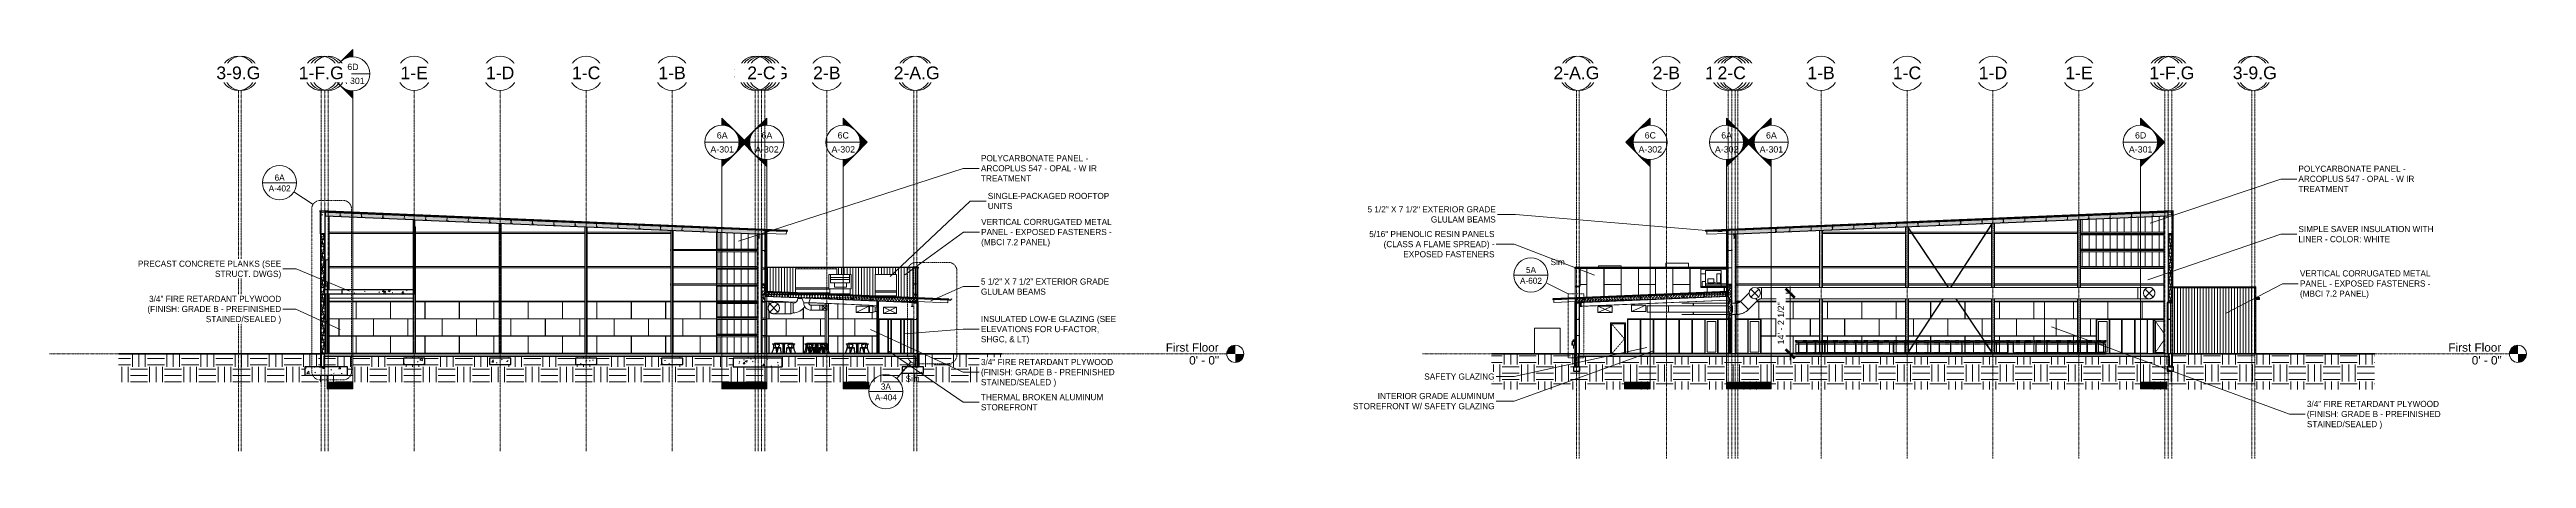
# Model space of a CAD drawing. Header units: inches. Extents: x -23445 to -52, y -314 to 853.
# Drawn here: x -13251 to -6299, y -293 to 853 of the extents above; entities that cross this region are included whole.
import ezdxf

# ---------------------------------------------------------------- set-up
doc = ezdxf.new("R2010")
doc.units = ezdxf.units.IN
doc.header["$MEASUREMENT"] = 0
for name, pattern in [('Dash 1_16_', [0.125, 0.0625, -0.0625]), ('Dash Dot 3_16_', [0.3125, 0.1875, -0.0625, 0, -0.0625]), ('Grid Line 1_2_', [0.875, 0.5, -0.125, 0.125, -0.125]), ('Hidden 1_8_', [0.1875, 0.125, -0.0625])]:
    doc.linetypes.add(name, pattern=pattern)
for name, color, linetype, lineweight in [('A-ANNO-DIMS', 211, 'Continuous', 9), ('A-ANNO-DIMS-192', 211, 'Continuous', 9), ('A-ANNO-IDEN', 131, 'Continuous', 9), ('A-ANNO-SYMB', 150, 'Continuous', 9), ('A-CLNG', 13, 'Continuous', 9), ('A-CLNG-PATT', 13, 'Continuous', 9), ('A-DOOR', 31, 'Continuous', 9), ('A-DOOR-FRAM', 31, 'Continuous', 9), ('A-DOOR-GLAZ', 31, 'Continuous', 9), ('A-FLOR', 192, 'Continuous', 9), ('A-FLOR-HRAL', 11, 'Continuous', 9), ('A-FLOR-LEVL', 51, 'Continuous', 9), ('A-FLOR-MCUT', 51, 'Continuous', 9), ('A-FLOR-PATT', 8, 'Continuous', 25), ('A-GLAZ-CURT', 52, 'Continuous', 9), ('A-GLAZ-CWMG', 51, 'Continuous', 9), ('A-ROOF', 132, 'Continuous', 9), ('A-ROOF-MCUT', 132, 'Continuous', 25), ('A-ROOF-PATT', 132, 'Continuous', 9), ('A-WALL', 113, 'Continuous', 9), ('A-WALL-PATT', 111, 'Continuous', 25), ('C-TOPO', 7, 'Continuous', 9), ('E-ELEC-EQPM', 71, 'Continuous', 9), ('E-POWR-CNDT', 130, 'Continuous', 9), ('G-ANNO-SYMB', 111, 'Continuous', 9), ('I-FURN', 30, 'Continuous', 9), ('I-WALL', 2, 'Continuous', 9), ('L-SITE-WALL', 31, 'Continuous', 9), ('M-EQPM', 50, 'Continuous', 9), ('M-HVAC-DUCT', 70, 'Continuous', 9), ('M-HVAC-DUCT-ANNO', 70, 'Continuous', 9), ('P-SANR-FIXT', 6, 'Continuous', 9), ('Q-SPCQ', 91, 'Continuous', 9), ('S-BEAM', 12, 'Continuous', 9), ('S-COLS', 52, 'Continuous', 9), ('S-FNDN', 32, 'Continuous', 9), ('S-GRID', 1, 'Continuous', 9), ('S-GRID-IDEN', 1, 'Continuous', 9)]:
    doc.layers.add(name, color=color, linetype=linetype, lineweight=lineweight)
doc.styles.add('Arial', font='arial.ttf', dxfattribs={"height": 23.60479})
doc.styles.add('Arial_1', font='arial.ttf', dxfattribs={"height": 35.407186})
doc.styles.add('Arial_2', font='arial.ttf', dxfattribs={"height": 17.703593})
doc.styles.add('Century Gothic', font='GOTHIC.TTF', dxfattribs={"height": 17.245342})
doc.dimstyles.new('Linear_-_3_32__Arial', dxfattribs={"dimscale": 12, "dimtxt": 18, "dimasz": 2, "dimexe": 1.5, "dimexo": 1, "dimgap": 1, "dimtad": 1, "dimdec": 4, "dimrnd": 0.0625, "dimzin": 1, "dimdsep": 46, "dimlunit": 4, "dimtxsty": 'Arial_2', "dimblk1": 'OBLIQUE', "dimblk2": 'OBLIQUE', "dimsah": 1, "dimcen": 0.09, "dimdle": 1.5, "dimazin": 0, "dimtfac": 1, "dimtdec": 4, "dimtix": 1, "dimtmove": 0, "dimatfit": 3, "dimfxl": 1, "dimtvp": 1, "dimtfill": 1, "dimfrac": 2, "dimtolj": 1, "dimtzin": 0, "dimarcsym": 2})
pattern_1 = [(50, (22063.86, 65.275), (55.0854, -4.81984), [5.76, -63.36]), (355, (22063.86, 65.275), (-10.65569, 57.76853), [4.608, -50.688]), (100.451, (22068.45, 64.874), (44.42947, 52.94866), [4.895, -53.848]), (46.184, (22063.86, 80.635), (81.96444, -12.71212), [8.64, -95.04]), (96.636, (22070.69, 79.576), (71.7815, 74.81238), [7.343, -80.772]), (351.184, (22063.86, 80.635), (71.78195, 74.81243), [6.912, -76.032]), (21, (22071.54, 76.795), (45.84207, -30.92146), [5.76, -63.36]), (326, (22071.54, 76.795), (18.68706, 55.69148), [4.608, -50.688]), (71.451, (22075.36, 74.22), (64.52891, 24.77011), [4.895, -53.848]), (37.5, (22063.858, 65.275), (0.933895, 25.566816), [2.534, -47.539, 2.534, -48.922, -50.88]), (37.5, (22063.858, 65.275), (0.933895, 25.566816), [-101.53, 2.534, -48.346]), (7.5, (22063.858, 65.275), (20.20404, 30.291303), [2.534, -26.803, 2.534, -46.387, -19.392]), (7.5, (22063.858, 65.275), (20.20404, 30.291303), [-78.259, 2.534, -16.858]), (327.5, (22046.732, 65.275), (40.997785, -1.732403), [2.534, -16.666, 2.534, -57.37, -79.488]), (327.5, (22046.732, 65.275), (40.997785, -1.732403), [-79.104, 2.534, -76.954]), (317.5, (22039.052, 65.275), (44.788883, 7.68784), [2.534, -22.426, 2.534, -37.248, -56.448]), (317.5, (22039.052, 65.275), (44.788883, 7.68784), [-64.742, 2.534, -53.914])]
pattern_2 = [(0, (22063.86, 65.275), (48, 48), [48, -48]), (0, (22063.86, 83.275), (48, 48), [48, -48]), (0, (22063.86, 101.275), (48, 48), [48, -48]), (90, (22069.86, 107.275), (-48, 48), [48, -48]), (90, (22087.86, 107.275), (-48, 48), [48, -48]), (90, (22105.86, 107.275), (-48, 48), [48, -48])]
pattern_3 = [(161.57, (22064.818, 66.235), (-7.6802237, -0.0009796), [0, -54.643, 6.067, 0]), (18.43, (22062.898, 66.235), (-7.6802237, 0.0009796), [0, -54.643, 6.067, 0]), (108.43, (22064.818, 66.235), (3.8382953, -19.20136532), [18.211, -42.499]), (71.57, (22062.898, 66.235), (3.8382953, 19.20136532), [18.211, -42.499])]
pattern_4 = [(45, (22063.858, 65.275), (-19.007, 19.007), []), (45, (22063.858, 94.075), (-19.007, 19.007), [])]
pattern_5 = [(0, (22063.858, 65.275), (0, 24), []), (90, (22063.858, 65.275), (-24, 1e-15), [])]
pattern_6 = [(50, (-21606.15, 72.08), (55.0854, -4.8198), [5.76, -63.36]), (355, (-21606.15, 72.08), (-10.6557, 57.7685), [4.608, -50.688]), (100.451, (-21601.557, 71.68), (44.4295, 52.9487), [4.895, -53.848]), (46.184, (-21606.15, 87.44), (81.9644, -12.712), [8.64, -95.04]), (96.636, (-21599.32, 86.38), (71.7815, 74.8124), [7.343, -80.772]), (351.184, (-21606.15, 87.44), (71.782, 74.8124), [6.912, -76.032]), (21, (-21598.47, 83.6), (45.842, -30.9215), [5.76, -63.36]), (326, (-21598.47, 83.6), (18.687, 55.6915), [4.608, -50.688]), (71.451, (-21594.65, 81.025), (64.529, 24.77), [4.895, -53.848]), (37.5, (-21606.148, 72.082), (0.9339, 25.56682), [2.534, -47.539, 2.534, -48.922, -50.88]), (37.5, (-21606.148, 72.082), (0.9339, 25.56682), [-101.53, 2.534, -48.346]), (7.5, (-21606.148, 72.082), (20.20404, 30.2913), [2.534, -26.803, 2.534, -46.387, -19.392]), (7.5, (-21606.148, 72.082), (20.20404, 30.2913), [-78.259, 2.534, -16.858]), (327.5, (-21623.274, 72.082), (40.9978, -1.7324), [2.534, -16.666, 2.534, -57.37, -79.488]), (327.5, (-21623.274, 72.082), (40.9978, -1.7324), [-79.104, 2.534, -76.954]), (317.5, (-21630.954, 72.082), (44.7889, 7.6878), [2.534, -22.426, 2.534, -37.248, -56.448]), (317.5, (-21630.954, 72.082), (44.7889, 7.6878), [-64.742, 2.534, -53.914])]
pattern_7 = [(0, (-21606.15, 72.08), (48, 48), [48, -48]), (0, (-21606.15, 90.08), (48, 48), [48, -48]), (0, (-21606.15, 108.08), (48, 48), [48, -48]), (90, (-21600.15, 114.08), (-48, 48), [48, -48]), (90, (-21582.15, 114.08), (-48, 48), [48, -48]), (90, (-21564.15, 114.08), (-48, 48), [48, -48])]
pattern_8 = [(161.57, (-21605.188, 73.042), (-7.6802237, -0.0009796), [0, -54.643, 6.067, 0]), (18.43, (-21607.108, 73.042), (-7.6802237, 0.0009796), [0, -54.643, 6.067, 0]), (108.43, (-21605.188, 73.042), (3.8382953, -19.20136532), [18.211, -42.499]), (71.57, (-21607.108, 73.042), (3.8382953, 19.20136532), [18.211, -42.499])]
pattern_9 = [(45, (-21606.148, 72.082), (-19.00703, 19.00703), []), (45, (-21606.148, 100.882), (-19.00703, 19.00703), [])]
pattern_10 = [(0, (-22349.93, 145), (-193, 193), [48, -145]), (90, (-22349.93, 145), (-193, 1e-14), [96.25, -96.75]), (180, (-22301.93, 241.25), (-193, 193), [48, -145]), (90, (-22301.93, 145), (-193, 1e-14), [96.25, -96.75]), (180, (-22301.93, 241.5), (-193, 193), [48, -145]), (90, (-22301.93, 241.5), (-193, 1e-14), [96.25, -96.75]), (0, (-22349.93, 337.75), (-193, 193), [48, -145]), (90, (-22349.93, 241.5), (-193, 1e-14), [96.25, -96.75]), (0, (-22301.68, 193), (-193, 193), [48, -145]), (90, (-22301.68, 144.75), (-193, 1e-14), [48.25, -144.75]), (90, (-22253.68, 144.75), (-193, 1e-14), [48.25, -144.75]), (0, (-22301.68, 289.5), (-193, 193), [48, -145]), (90, (-22301.68, 193.25), (-193, 1e-14), [96.25, -96.75]), (180, (-22253.68, 193.25), (-193, 193), [48, -145]), (90, (-22253.68, 193.25), (-193, 1e-14), [96.25, -96.75]), (90, (-22301.68, 289.75), (-193, 1e-14), [48, -145]), (180, (-22253.68, 289.75), (-193, 193), [48, -145]), (90, (-22253.68, 289.75), (-193, 1e-14), [48, -145]), (0, (-22253.43, 145), (-193, 193), [48, -145]), (90, (-22253.43, 145), (-193, 1e-14), [96.25, -96.75]), (180, (-22205.43, 241.25), (-193, 193), [48, -145]), (90, (-22205.43, 145), (-193, 1e-14), [96.25, -96.75]), (180, (-22205.43, 241.5), (-193, 193), [48, -145]), (90, (-22205.43, 241.5), (-193, 1e-14), [96.25, -96.75]), (180, (-22205.43, 337.75), (-193, 193), [48, -145]), (90, (-22253.43, 241.5), (-193, 1e-14), [96.25, -96.75]), (0, (-22205.18, 193), (-193, 193), [48, -145]), (90, (-22205.18, 144.75), (-193, 1e-14), [48.25, -144.75]), (90, (-22157.18, 144.75), (-193, 1e-14), [48.25, -144.75]), (0, (-22205.18, 289.5), (-193, 193), [48, -145]), (90, (-22205.18, 193.25), (-193, 1e-14), [96.25, -96.75]), (180, (-22157.18, 193.25), (-193, 193), [48, -145]), (90, (-22157.18, 193.25), (-193, 1e-14), [96.25, -96.75]), (90, (-22205.18, 289.75), (-193, 1e-14), [48, -145]), (180, (-22157.18, 289.75), (-193, 193), [48, -145]), (90, (-22157.18, 289.75), (-193, 1e-14), [48, -145])]
pattern_11 = [(90, (-21150.615, 0), (-8, 5e-16), [])]
pattern_12 = [(0, (-21606.148, 72.082), (0, 24), []), (90, (-21606.148, 72.082), (-24, 1e-15), [])]

msp = doc.modelspace()

# ---------------------------------------------------------------- texts
at = {"layer": 'A-ANNO-SYMB', "char_height": 17.245342, "line_spacing_factor": 0.984117, "style": 'Century Gothic'}
for s, insert, width, attachment_point in [('6A', (-12605.13655, 502.88477), 36.936, 2), ('A-402', (-12605.13655, 472.50026), 77.76, 2), ('A-602', (-9093.17769, 213.60889), 77.76, 2), ('5A', (-9093.17769, 243.9934), 36.936, 2), ('Sim', (-9038.03048, 266.08503), 46.224, 1), ('Sim', (-10848.50548, -60.86186), 46.224, 1), ('A-404', (-10903.65269, -113.338), 77.76, 2), ('3A', (-10903.65269, -82.95349), 36.936, 2)]:
    msp.add_mtext(s, dxfattribs=dict(at, insert=insert, width=width, attachment_point=attachment_point))
at = {"layer": 'G-ANNO-SYMB', "char_height": 17.703593, "attachment_point": 2, "line_spacing_factor": 0.938532, "style": 'Arial_2'}
for s, insert, width in [('A-301', (-11363.061, 582.22284), 78.624), ('6A', (-11363.061, 621.49532), 36.072), ('A-302', (-11237.53712, 582.22284), 78.624), ('6A', (-11237.53712, 621.49532), 36.072), ('A-302', (-11023.2638, 582.22284), 78.624), ('6C', (-11023.2638, 621.49532), 37.584), ('A-302', (-8758.16769, 582.22284), 78.624), ('6C', (-8758.16769, 621.49532), 37.584), ('A-302', (-8543.89437, 582.22284), 78.624), ('6A', (-8543.89437, 621.49532), 36.072), ('A-301', (-8418.37049, 582.22284), 78.624), ('6A', (-8418.37049, 621.49532), 36.072), ('A-301', (-7382.06001, 582.22284), 78.624), ('6D', (-7382.06001, 621.49532), 37.584)]:
    msp.add_mtext(s, dxfattribs=dict(at, insert=insert, width=width))

# ---------------------------------------------------------------- blocks, each defined once
blk = doc.blocks.new('Struct_Xcel_Sports Complex_rvt-3-Building Section - North_South looking East _ Lounge')
at = {"layer": 'A-FLOR-PATT', "lineweight": 9}
h = blk.add_hatch(dxfattribs=at)
h.set_pattern_fill('FP_40', style=0, pattern_type=2)
h.set_pattern_definition(pattern_1)
h.paths.add_polyline_path([(22790.8, -6), (22790.8, 0), (21132.3, 0), (21132.3, -6), (22724.1, -6)], flags=0)
at = {"layer": 'A-WALL-PATT', "lineweight": 9}
h = blk.add_hatch(dxfattribs=at)
h.set_pattern_fill('FP_40', style=0, pattern_type=2)
h.set_pattern_definition(pattern_1)
h.paths.add_polyline_path([(22798.8, -36), (22798.8, 0), (22790.8, 0), (22790.8, -36)], flags=0)
at = {"layer": 'S-FNDN'}
h = blk.add_hatch(dxfattribs=at)
h.set_pattern_fill('FP_40', color=256, style=0, pattern_type=2)
h.set_pattern_definition(pattern_1)
h.paths.add_polyline_path([(21174.7, -60), (21198.1, -60), (21198.1, -36), (21078.1, -36), (21078.1, -60)], flags=0)
h = blk.add_hatch(dxfattribs=at)
h.set_pattern_fill('FP_40', color=256, style=0, pattern_type=2)
h.set_pattern_definition(pattern_1)
h.paths.add_polyline_path([(21355.1, -30), (21415.1, -30), (21415.1, -12), (21355.1, -12)], flags=0)
h = blk.add_hatch(dxfattribs=at)
h.set_pattern_fill('FP_40', color=256, style=0, pattern_type=2)
h.set_pattern_definition(pattern_1)
h.paths.add_polyline_path([(21596.3, -30), (21656.3, -30), (21656.3, -12), (21596.3, -12)], flags=0)
h = blk.add_hatch(dxfattribs=at)
h.set_pattern_fill('FP_40', color=256, style=0, pattern_type=2)
h.set_pattern_definition(pattern_1)
h.paths.add_polyline_path([(21837.6, -30), (21897.6, -30), (21897.6, -12), (21837.6, -12)], flags=0)
h = blk.add_hatch(dxfattribs=at)
h.set_pattern_fill('FP_40', color=256, style=0, pattern_type=2)
h.set_pattern_definition(pattern_1)
h.paths.add_polyline_path([(22104.3, -30), (22138.8, -30), (22138.8, -12), (22078.8, -12), (22078.8, -30)], flags=0)
h = blk.add_hatch(dxfattribs=at)
h.set_pattern_fill('FP_40', color=256, style=0, pattern_type=2)
h.set_pattern_definition(pattern_1)
h.paths.add_polyline_path([(22414.2, -36), (22418.1, -36), (22418.1, -12), (22280.1, -12), (22280.1, -36)], flags=0)
h = blk.add_hatch(dxfattribs=at)
h.set_pattern_fill('FP_40', color=256, style=0, pattern_type=2)
h.set_pattern_definition(pattern_1)
h.paths.add_polyline_path([(22754.8, -54), (22814.8, -54), (22814.8, -36), (22754.8, -36)], flags=0)
at = {"layer": 'A-FLOR', "color": 250, "lineweight": 25}
for p, q in [((21140.6, 0), (21132.3, 0)), ((22790.8, 0), (21143.6, 0)), ((21132.3, -6), (22790.8, -6))]:
    blk.add_line(p, q, dxfattribs=at)
at = {"layer": 'A-FLOR-MCUT', "color": 7}
for p, q in [((21132.3, 0), (21132.3, -6)), ((22790.8, -6), (22790.8, 0))]:
    blk.add_line(p, q, dxfattribs=at)
at = {"layer": 'A-WALL', "color": 7}
for p, q in [((21132.3, -6), (21132.3, 0)), ((22790.8, 0), (22790.8, -6))]:
    blk.add_line(p, q, dxfattribs=at)
at = {"layer": 'L-SITE-WALL', "color": 250, "lineweight": 25}
for p, q in [((21132.3, 0), (21124.3, 0)), ((21124.3, 0), (21124.3, -36)), ((21124.3, -36), (21132.3, -36)), ((21132.3, -36), (21132.3, -6)), ((22798.8, 0), (22790.8, 0)), ((22790.8, -6), (22790.8, -36)), ((22790.8, -36), (22798.8, -36)), ((22798.8, -36), (22798.8, 0))]:
    blk.add_line(p, q, dxfattribs=at)
at = {"layer": 'S-FNDN', "color": 250, "lineweight": 25}
for p, q in [((21198.1, -36), (21078.1, -36)), ((21078.1, -36), (21078.1, -60)), ((21078.1, -60), (21198.1, -60)), ((21198.1, -60), (21198.1, -36)), ((21415.1, -12), (21355.1, -12)), ((21355.1, -12), (21355.1, -30)), ((21355.1, -30), (21415.1, -30)), ((21415.1, -30), (21415.1, -12)), ((21656.3, -12), (21596.3, -12)), ((21596.3, -12), (21596.3, -30)), ((21596.3, -30), (21656.3, -30)), ((21656.3, -30), (21656.3, -12)), ((21897.6, -12), (21837.6, -12)), ((21837.6, -12), (21837.6, -30)), ((21837.6, -30), (21897.6, -30)), ((21897.6, -30), (21897.6, -12)), ((22138.8, -12), (22078.8, -12)), ((22078.8, -12), (22078.8, -30)), ((22078.8, -30), (22138.8, -30)), ((22138.8, -30), (22138.8, -12)), ((22418.1, -12), (22280.1, -12)), ((22280.1, -12), (22280.1, -36)), ((22280.1, -36), (22418.1, -36)), ((22418.1, -36), (22418.1, -12)), ((22814.8, -36), (22754.8, -36)), ((22754.8, -36), (22754.8, -54)), ((22754.8, -54), (22814.8, -54)), ((22814.8, -54), (22814.8, -36))]:
    blk.add_line(p, q, dxfattribs=at)
blk = doc.blocks.new('W-Wide Flange-Column - B2_D-1389335-Building Section - North_South looking East _ Lounge')
at = {"layer": 'S-COLS'}
for p, q in [((22779.1, 96), (22779.1, 2)), ((22779.5, 96), (22779.5, 2))]:
    blk.add_line(p, q, dxfattribs=at)
blk = doc.blocks.new('W-Wide Flange - W14X22-1401465-Building Section - North_South looking East _ Lounge')
at = {"layer": 'S-BEAM'}
for p, q in [((22461.8, 158.1), (22370.3, 161.9)), ((22370.3, 148.8), (22457.1, 145.2)), ((22456.7, 144.9), (22370.3, 148.5)), ((22683.1, 135.5), (22492.2, 143.4)), ((22492.4, 143.7), (22683.1, 135.8)), ((22683.1, 148.8), (22497.7, 156.6)), ((22687.9, 148.6), (22687.8, 148.6))]:
    blk.add_line(p, q, dxfattribs=at)
blk = doc.blocks.new('Girt_C - 8_D-1409812-Building Section - North_South looking East _ Lounge')
at = {"layer": 'S-BEAM'}
for p, q in [((22372.9, 51.6), (22359.6, 51.6)), ((22359.6, 48.1), (22372.9, 48.1)), ((22372.9, 47.6), (22359.6, 47.6))]:
    blk.add_line(p, q, dxfattribs=at)
blk = doc.blocks.new('Girt_C - 8_D-1405484-Building Section - North_South looking East _ Lounge')
at = {"layer": 'S-BEAM'}
for p, q in [((22372.9, 100.3), (22359.6, 100.3)), ((22372.9, 99.8), (22359.6, 99.8)), ((22359.6, 96.3), (22372.9, 96.3)), ((22687.7, 96.3), (22687.9, 96.3)), ((22687.9, 100.3), (22687.8, 100.3)), ((22687.9, 99.8), (22687.8, 99.8))]:
    blk.add_line(p, q, dxfattribs=at)
blk = doc.blocks.new('Falcon 7700 Series Pedestal Base - 36_ Square Top x 30_ - Wheelchair Height-460525-Building Section - North_South looking East _ Lounge')
at = {"layer": 'I-FURN'}
for p, q in [((22396.6, 30), (22422.1, 30)), ((22396.6, 28.7), (22396.6, 30)), ((22422.1, 28.7), (22396.6, 28.7)), ((22406.5, 0.7), (22414.1, 0.7)), ((22406.5, 0.2), (22406.5, 0.7)), ((22414.1, 0.2), (22406.5, 0.2)), ((22407.6, 0.2), (22407.6, 0)), ((22408.6, 0), (22408.6, 0.2)), ((22414.8, 28.7), (22414.8, 28.5)), ((22417.1, 28.5), (22414.8, 28.5)), ((22415.1, 0.7), (22422.1, 0.7)), ((22422.1, 0.2), (22415.1, 0.2)), ((22417.4, 28.5), (22417.1, 28.5)), ((22417.1, 28.5), (22417.4, 28.5)), ((22420.4, 28.5), (22417.4, 28.5)), ((22419.9, 28.5), (22419.9, 0.7)), ((22420.4, 28.5), (22420.8, 28.5)), ((22420.8, 28.7), (22420.8, 28.5)), ((22423.3, 28.5), (22420.8, 28.5)), ((22421.6, 0.2), (22421.6, 0)), ((22421.6, 0.2), (22421.6, 0)), ((22422.1, 30), (22447.5, 30)), ((22422.1, 28.7), (22422.1, 30)), ((22447.5, 28.7), (22422.1, 28.7)), ((22422.1, 0.7), (22422.1, 28.5)), ((22422.1, 0.7), (22429, 0.7)), ((22422.1, 0.2), (22422.1, 0.7)), ((22429, 0.2), (22422.1, 0.2)), ((22422.6, 0), (22422.6, 0.2)), ((22422.6, 0), (22422.6, 0.2)), ((22423.3, 28.5), (22423.3, 28.7)), ((22423.3, 28.5), (22423.7, 28.5)), ((22426.8, 28.5), (22423.7, 28.5)), ((22424.2, 0.7), (22424.2, 28.5)), ((22426.8, 28.5), (22427, 28.5)), ((22427, 28.5), (22426.8, 28.5)), ((22429.3, 28.5), (22427, 28.5)), ((22429.3, 28.5), (22429.3, 28.7)), ((22430, 0.7), (22437.6, 0.7)), ((22437.6, 0.2), (22430, 0.2)), ((22435.5, 0.2), (22435.5, 0)), ((22436.5, 0), (22436.5, 0.2)), ((22437.6, 0.2), (22437.6, 0.7)), ((22447.5, 28.7), (22447.5, 30))]:
    blk.add_line(p, q, dxfattribs=at)
blk = doc.blocks.new('HermanMiller_Collection_Air-Chair_SideChair_Arms - Arms-457867-Building Section - North_South looking East _ Lounge')
at = {"layer": 'I-FURN'}
for p, q in [((22393.2, 15.8), (22388, 0)), ((22389.1, 0), (22394.3, 15.9)), ((22390.8, 27.6), (22390.8, 27.6)), ((22393.5, 17.4), (22393.6, 17.3)), ((22393.9, 15.6), (22393.7, 15.6)), ((22394.2, 17.2), (22394.2, 17)), ((22394.3, 15.9), (22394.4, 15.9)), ((22394.5, 16.3), (22394.5, 16.2)), ((22394.9, 15.7), (22401, 16)), ((22400.7, 17.5), (22400.6, 17.5)), ((22401, 17.5), (22400.8, 17.5)), ((22401.4, 15.6), (22401.5, 0)), ((22407.9, 20.7), (22402.1, 0)), ((22402.5, 1.5), (22402.4, 15.6)), ((22403, 17.5), (22407, 17.5)), ((22403, 17.1), (22403, 17.1)), ((22403, 17.1), (22403, 17.1)), ((22403.1, 0), (22408.8, 20.5)), ((22403.2, 17.2), (22403.2, 17.1)), ((22406.9, 17.2), (22405.3, 17.2)), ((22405.4, 15.7), (22406.5, 15.7)), ((22407.3, 16.9), (22406.7, 17.2)), ((22406.7, 15.8), (22407.3, 16)), ((22407.5, 15.8), (22412.3, 16)), ((22412.2, 17.5), (22407.9, 17.3)), ((22408, 26), (22408.1, 26)), ((22408.2, 27), (22408.1, 27)), ((22409.1, 24), (22408.6, 22.7)), ((22409.6, 22.4), (22410, 23.7)), ((22410, 23.7), (22410, 23.7)), ((22412.4, 16), (22412.6, 16)), ((22412.6, 17.4), (22412.6, 17.6)), ((22413.2, 15.6), (22414.1, 0)), ((22415.1, 0), (22414.2, 15.7))]:
    blk.add_line(p, q, dxfattribs=at)
at = {"layer": 'I-FURN', "flags": 128}
for points in [[(22390.8, 27.6), (22390.8, 27.8), (22390.9, 28), (22391, 28), (22391.1, 28.1), (22391.2, 28.1), (22391.3, 28.2), (22391.4, 28.2), (22391.5, 28.2), (22391.6, 28.2), (22391.7, 28.2), (22391.7, 28.2)], [(22390.8, 27.6), (22390.8, 27.4), (22390.9, 27.2), (22391, 27.1), (22391.1, 27), (22391.2, 26.9), (22391.3, 26.8), (22391.4, 26.8), (22391.6, 26.7), (22391.7, 26.6), (22391.9, 26.6), (22392, 26.5), (22392.2, 26.5), (22392.4, 26.4)], [(22391.3, 27.4), (22391.4, 27.3), (22391.5, 27.3), (22391.6, 27.2), (22391.7, 27.1), (22391.7, 27.1), (22391.8, 27), (22391.9, 26.9), (22392, 26.8), (22392.1, 26.7), (22392.1, 26.7), (22392.2, 26.6), (22392.3, 26.5), (22392.4, 26.4), (22392.4, 26.3), (22392.5, 26.2), (22392.6, 26.1), (22392.6, 25.9), (22392.7, 25.8), (22392.8, 25.7), (22392.8, 25.6), (22392.9, 25.5), (22392.9, 25.4), (22393, 25.2), (22393, 25.1), (22393, 25), (22393.1, 24.9), (22393.1, 24.7), (22393.1, 24.6), (22393.2, 24.5), (22393.2, 24.4), (22393.2, 24.2)], [(22391.6, 27.2), (22391.6, 27.2), (22391.6, 27.2), (22391.7, 27.2), (22391.7, 27.2), (22391.8, 27.3), (22391.8, 27.3)], [(22391.7, 28.2), (22392.2, 28.3), (22392.7, 28.3), (22393.2, 28.3), (22393.7, 28.3), (22394.3, 28.3), (22394.9, 28.4), (22395.5, 28.4), (22396.2, 28.3), (22396.9, 28.3), (22397.6, 28.3), (22398.3, 28.3), (22399, 28.3), (22399.3, 28.2)], [(22391.8, 27.3), (22392.2, 27.3), (22392.7, 27.3), (22393.2, 27.3), (22393.8, 27.3), (22394.3, 27.3), (22394.9, 27.4), (22395.6, 27.4), (22396.2, 27.3), (22396.9, 27.3), (22397.5, 27.3), (22398.2, 27.3), (22399, 27.3), (22399.2, 27.3)], [(22392.9, 27.3), (22393, 27.2), (22393.1, 27.1), (22393.2, 27), (22393.3, 26.8), (22393.4, 26.7), (22393.4, 26.6), (22393.5, 26.4), (22393.6, 26.3), (22393.7, 26.1), (22393.7, 26), (22393.8, 25.9), (22393.8, 25.7), (22393.9, 25.6), (22393.9, 25.4), (22394, 25.3), (22394, 25.1), (22394.1, 25), (22394.1, 24.8), (22394.1, 24.6), (22394.2, 24.5), (22394.2, 24.3)], [(22393, 16.3), (22393, 16.5), (22393.1, 16.7)], [(22393.7, 15.6), (22393.6, 15.6), (22393.4, 15.7), (22393.2, 15.8), (22393.1, 16), (22393, 16.2), (22393, 16.3)], [(22393.2, 24.3), (22393.4, 22.4), (22393.6, 20.7)], [(22393.3, 17), (22393.4, 17), (22393.4, 17), (22393.4, 17.1), (22393.5, 17.3), (22393.5, 17.5)], [(22393.6, 17.6), (22393.5, 17.5), (22393.5, 17.4)], [(22393.5, 17.1), (22393.6, 17.1), (22393.6, 17.1), (22393.7, 17.1)], [(22393.6, 20.7), (22393.6, 20), (22393.7, 19.2), (22393.7, 19)], [(22393.6, 17.5), (22393.6, 17.6), (22393.6, 17.7), (22393.6, 17.8), (22393.7, 17.9), (22393.7, 18), (22393.7, 18.1), (22393.7, 18.2), (22393.7, 18.3), (22393.7, 18.4), (22393.7, 18.5), (22393.7, 18.6), (22393.7, 18.7), (22393.7, 18.8), (22393.7, 18.9), (22393.7, 19), (22393.7, 19.1)], [(22394.4, 16), (22394.3, 15.8), (22394.1, 15.7), (22393.9, 15.6)], [(22393.9, 15.6), (22393.9, 15.6), (22393.9, 15.6), (22393.9, 15.6), (22394, 15.6), (22394, 15.6), (22394.1, 15.6), (22394.2, 15.6), (22394.2, 15.6), (22394.3, 15.6), (22394.4, 15.6), (22394.5, 15.7), (22394.6, 15.7), (22394.7, 15.7), (22394.8, 15.7), (22394.9, 15.7)], [(22394.6, 20.8), (22394.4, 22.7), (22394.2, 24.5)], [(22394.3, 17.2), (22400.4, 17), (22406.5, 17.1), (22410.3, 17.3)], [(22394.3, 16.9), (22400.4, 16.7), (22406.6, 16.8), (22410.3, 17.1)], [(22394.4, 16), (22394.5, 16.4), (22394.5, 16.9), (22394.5, 17.2), (22394.5, 17.4)], [(22394.5, 17.2), (22394.5, 17.3), (22394.6, 17.4), (22394.6, 17.6), (22394.6, 17.7), (22394.7, 17.8), (22394.7, 17.9), (22394.7, 18.1), (22394.7, 18.2), (22394.7, 18.3), (22394.7, 18.5), (22394.7, 18.6), (22394.7, 18.7), (22394.7, 18.9), (22394.7, 19), (22394.7, 19.1), (22394.7, 19.2)], [(22394.7, 19.1), (22394.7, 19.8), (22394.6, 20.6), (22394.6, 20.8)], [(22399.2, 28.2), (22399.1, 28.1), (22399, 28), (22398.9, 28), (22398.9, 27.9), (22398.8, 27.8), (22398.7, 27.7), (22398.6, 27.6), (22398.5, 27.4), (22398.5, 27.3), (22398.4, 27.2), (22398.3, 27.1), (22398.3, 27), (22398.2, 26.8), (22398.2, 26.7), (22398.1, 26.6), (22398.1, 26.4), (22398.1, 26.3), (22398.1, 26.1), (22398, 26), (22398, 25.8), (22398, 25.7), (22398, 25.5), (22398, 25.4), (22398, 25.2), (22398, 25.1), (22398, 24.9), (22398, 24.8), (22398.1, 24.6), (22398.1, 24.5), (22398.1, 24.3), (22398.2, 24.2)], [(22398.1, 24.3), (22398.5, 22.4), (22398.7, 20.6)], [(22398.7, 20.6), (22398.8, 19.9), (22398.9, 19.2), (22398.9, 19)], [(22398.9, 19), (22398.9, 18.9), (22399, 18.7), (22399, 18.6), (22399.1, 18.5), (22399.1, 18.3), (22399.1, 18.2), (22399.2, 18.1), (22399.3, 17.9), (22399.3, 17.8), (22399.4, 17.7), (22399.4, 17.6), (22399.5, 17.4), (22399.6, 17.3), (22399.7, 17.2), (22399.8, 17.1), (22399.8, 17.1)], [(22399.8, 27.4), (22399.7, 27.3), (22399.7, 27.3), (22399.6, 27.2), (22399.6, 27.2), (22399.5, 27.1), (22399.5, 27.1), (22399.4, 27), (22399.4, 26.9), (22399.3, 26.8), (22399.3, 26.8), (22399.2, 26.7), (22399.2, 26.6), (22399.2, 26.5), (22399.1, 26.4), (22399.1, 26.3), (22399.1, 26.2), (22399.1, 26.1), (22399, 26), (22399, 25.9), (22399, 25.8), (22399, 25.6), (22399, 25.5), (22399, 25.4), (22399, 25.3), (22399, 25.2), (22399, 25), (22399, 24.9), (22399.1, 24.8), (22399.1, 24.7), (22399.1, 24.5), (22399.1, 24.4)], [(22399.7, 20.8), (22399.4, 22.7), (22399.1, 24.5)], [(22399.2, 27.3), (22399.4, 27.2), (22399.6, 27.2), (22399.8, 27.2), (22400, 27.2), (22400.2, 27.2), (22400.4, 27.2), (22400.6, 27.1), (22400.8, 27.1), (22401, 27.1), (22401.2, 27.1), (22401.3, 27.1)], [(22399.3, 28.2), (22399.5, 28.2), (22399.7, 28.2), (22399.9, 28.2), (22400.1, 28.2), (22400.3, 28.2), (22400.5, 28.2), (22400.7, 28.1), (22400.9, 28.1), (22401.1, 28.1), (22401.3, 28.1), (22401.4, 28.1)], [(22399.9, 19.1), (22399.8, 19.8), (22399.8, 20.6), (22399.7, 20.8)], [(22399.8, 17.2), (22399.9, 17.2), (22399.9, 17.3), (22400, 17.3), (22400.1, 17.4)], [(22402.9, 15.6), (22401.3, 16), (22400.3, 16.5), (22400, 16.8), (22399.8, 17.1)], [(22400.6, 17.7), (22400.5, 17.8), (22400.4, 17.9), (22400.4, 18), (22400.3, 18), (22400.3, 18.1), (22400.2, 18.2), (22400.2, 18.3), (22400.1, 18.4), (22400.1, 18.5), (22400, 18.6), (22400, 18.7), (22400, 18.8), (22400, 19), (22399.9, 19.1), (22399.9, 19.2), (22399.9, 19.2)], [(22400.1, 17.4), (22400.2, 17.5), (22400.3, 17.6), (22400.4, 17.6), (22400.5, 17.7), (22400.6, 17.7), (22400.6, 17.7)], [(22403, 17.1), (22401.3, 17.3), (22400.9, 17.5), (22400.7, 17.6), (22400.6, 17.7)], [(22400.6, 17.7), (22400.6, 17.7), (22400.6, 17.7)], [(22401, 17.5), (22401, 17.5), (22401, 17.5), (22401, 17.5), (22401.1, 17.5), (22401.1, 17.5), (22401.1, 17.5), (22401.2, 17.5), (22401.2, 17.5), (22401.2, 17.5), (22401.3, 17.5), (22401.3, 17.5), (22401.3, 17.5), (22401.4, 17.5), (22401.4, 17.5), (22401.5, 17.5), (22401.5, 17.5), (22401.5, 17.5), (22401.6, 17.5), (22401.6, 17.5), (22401.7, 17.5), (22401.7, 17.5), (22401.8, 17.5), (22401.8, 17.5), (22401.9, 17.5), (22401.9, 17.5), (22402, 17.5), (22402, 17.5), (22402.1, 17.5), (22402.1, 17.5), (22402.2, 17.5), (22402.2, 17.5), (22402.3, 17.5), (22402.3, 17.5), (22402.3, 17.5), (22402.4, 17.5), (22402.4, 17.5), (22402.5, 17.5), (22402.5, 17.5), (22402.6, 17.5), (22402.6, 17.5), (22402.7, 17.5), (22402.7, 17.5), (22402.7, 17.5), (22402.8, 17.5), (22402.8, 17.5), (22402.9, 17.5), (22402.9, 17.5), (22402.9, 17.5), (22403, 17.5), (22403, 17.5)], [(22401.1, 16), (22401.1, 16), (22401.1, 16), (22401.1, 16), (22401.1, 16), (22401.2, 16), (22401.2, 16), (22401.2, 16)], [(22406.4, 26.4), (22406, 26.4), (22405.7, 26.5), (22405.3, 26.5), (22404.9, 26.6), (22404.6, 26.7), (22404.2, 26.7), (22403.8, 26.8), (22403.4, 26.8), (22403, 26.9), (22402.6, 26.9), (22402.2, 27), (22401.8, 27), (22401.4, 27.1), (22401.3, 27.1)], [(22406.5, 27.3), (22406.2, 27.4), (22405.8, 27.5), (22405.5, 27.5), (22405.1, 27.6), (22404.7, 27.6), (22404.3, 27.7), (22403.9, 27.8), (22403.5, 27.8), (22403.1, 27.9), (22402.7, 27.9), (22402.3, 28), (22401.9, 28), (22401.5, 28.1), (22401.4, 28.1)], [(22401.4, 16), (22401.4, 15.9), (22401.4, 15.9), (22401.4, 15.8), (22401.4, 15.8), (22401.4, 15.8), (22401.4, 15.7), (22401.4, 15.7), (22401.4, 15.7), (22401.4, 15.6)], [(22402.4, 15.7), (22402.4, 15.7), (22402.4, 15.6)], [(22405.3, 17.2), (22405.2, 17.2), (22405.1, 17.2), (22404.9, 17.2), (22404.8, 17.1), (22404.6, 17.1), (22404.5, 17.1), (22404.3, 17.1), (22404.2, 17.1), (22404, 17.1), (22403.8, 17.1), (22403.7, 17.1), (22403.5, 17.1), (22403.3, 17.1), (22403.2, 17.1), (22403, 17.1), (22402.8, 17.1)], [(22402.9, 16.3), (22402.8, 16.2), (22402.8, 16), (22402.8, 15.8), (22402.8, 15.7), (22402.9, 15.6), (22402.9, 15.6)], [(22402.9, 16.7), (22402.9, 16.5), (22402.9, 16.3)], [(22405.4, 15.7), (22405.3, 15.7), (22405.1, 15.7), (22405, 15.7), (22404.8, 15.6), (22404.7, 15.6), (22404.5, 15.6), (22404.4, 15.6), (22404.2, 15.6), (22404.1, 15.6), (22403.9, 15.6), (22403.7, 15.6), (22403.5, 15.6), (22403.4, 15.6), (22403.2, 15.6), (22403, 15.6), (22402.9, 15.6)], [(22408, 26), (22407.8, 26.1), (22407.6, 26.1), (22407.4, 26.2), (22407.2, 26.2), (22407, 26.2), (22406.8, 26.3), (22406.6, 26.3), (22406.4, 26.4), (22406.4, 26.4)], [(22408.2, 27), (22408, 27.1), (22407.8, 27.1), (22407.6, 27.1), (22407.4, 27.2), (22407.2, 27.2), (22407, 27.3), (22406.8, 27.3), (22406.5, 27.3), (22406.5, 27.3)], [(22407.9, 20.7), (22408.1, 21.4), (22408.3, 22), (22408.6, 22.7), (22408.6, 22.8)], [(22408, 17.5), (22410.4, 17.5), (22412.6, 17.5)], [(22408.1, 26), (22408.2, 26), (22408.3, 26), (22408.4, 25.9), (22408.5, 25.9), (22408.6, 25.8), (22408.7, 25.8), (22408.8, 25.7)], [(22409.3, 26.6), (22409.2, 26.7), (22409, 26.8), (22408.9, 26.8), (22408.7, 26.9), (22408.5, 26.9), (22408.4, 27), (22408.2, 27)], [(22408.8, 25.7), (22408.8, 25.7), (22408.9, 25.7), (22408.9, 25.7), (22408.9, 25.7), (22408.9, 25.6), (22408.9, 25.6), (22409, 25.6), (22409, 25.6), (22409, 25.5), (22409, 25.5), (22409, 25.5), (22409.1, 25.4), (22409.1, 25.4), (22409.1, 25.4), (22409.1, 25.3), (22409.1, 25.3), (22409.2, 25.2), (22409.2, 25.2), (22409.2, 25.1), (22409.2, 25.1), (22409.2, 25), (22409.2, 25), (22409.2, 24.9), (22409.2, 24.9), (22409.2, 24.8), (22409.2, 24.8), (22409.2, 24.7), (22409.2, 24.6), (22409.2, 24.6), (22409.2, 24.5), (22409.2, 24.5), (22409.2, 24.4), (22409.2, 24.4), (22409.2, 24.3), (22409.2, 24.2), (22409.2, 24.2), (22409.1, 24.1), (22409.1, 24.1), (22409.1, 24), (22409.1, 24)], [(22408.8, 20.4), (22409, 21), (22409.2, 21.7), (22409.5, 22.3), (22409.6, 22.4)], [(22409.3, 24), (22409.2, 24), (22409.1, 24), (22409.1, 24)], [(22409.1, 24), (22409.1, 24), (22409.1, 24)], [(22410, 23.7), (22410.1, 23.8), (22410.1, 23.8), (22410.1, 23.9), (22410.1, 24), (22410.2, 24.1), (22410.2, 24.2), (22410.2, 24.3), (22410.2, 24.3), (22410.2, 24.4), (22410.2, 24.5), (22410.2, 24.6), (22410.2, 24.7), (22410.2, 24.8), (22410.2, 24.9), (22410.2, 24.9), (22410.2, 25), (22410.2, 25.1), (22410.2, 25.2), (22410.2, 25.3), (22410.2, 25.4), (22410.1, 25.4), (22410.1, 25.5), (22410.1, 25.6), (22410.1, 25.7), (22410, 25.7), (22410, 25.8), (22410, 25.9), (22409.9, 26), (22409.9, 26), (22409.8, 26.1), (22409.8, 26.2), (22409.7, 26.2), (22409.7, 26.3), (22409.6, 26.3), (22409.6, 26.4), (22409.5, 26.4), (22409.5, 26.5), (22409.4, 26.5), (22409.3, 26.6), (22409.3, 26.6)], [(22409.6, 23.9), (22409.5, 24), (22409.4, 24), (22409.3, 24)], [(22409.9, 23.8), (22409.8, 23.8), (22409.7, 23.9), (22409.6, 23.9)], [(22410, 23.7), (22410, 23.7), (22410, 23.7), (22410, 23.7), (22409.9, 23.8)], [(22412.8, 17.5), (22412.8, 17.5), (22412.8, 17.5), (22412.8, 17.5), (22412.8, 17.5), (22412.7, 17.5), (22412.7, 17.5), (22412.7, 17.5), (22412.7, 17.5), (22412.7, 17.5), (22412.6, 17.5), (22412.6, 17.5), (22412.6, 17.5), (22412.6, 17.5), (22412.5, 17.5), (22412.5, 17.5), (22412.4, 17.5), (22412.4, 17.5), (22412.4, 17.5), (22412.3, 17.5), (22412.3, 17.5), (22412.3, 17.5), (22412.2, 17.5), (22412.2, 17.5)], [(22412.6, 17.4), (22412.6, 17.4), (22412.5, 17.4), (22412.4, 17.4), (22412.4, 17.3), (22412.3, 17.3), (22412.2, 17.3), (22412.2, 17.3)], [(22413.7, 16.8), (22413.3, 16.2), (22413.2, 16.1), (22413.1, 16.1), (22413, 16), (22413, 16), (22413, 16), (22413, 16), (22412.9, 16), (22412.9, 16), (22412.9, 16), (22412.9, 16), (22412.8, 16), (22412.8, 16), (22412.8, 16), (22412.8, 16), (22412.7, 16), (22412.7, 16), (22412.7, 16), (22412.6, 16), (22412.6, 16), (22412.6, 16), (22412.5, 16), (22412.5, 16), (22412.4, 16), (22412.4, 16), (22412.4, 16), (22412.3, 16), (22412.3, 16), (22412.3, 16)], [(22413.7, 16.8), (22413.3, 17.4), (22413.1, 17.5), (22413, 17.5), (22413, 17.5), (22413, 17.5), (22412.9, 17.5), (22412.9, 17.5), (22412.9, 17.5), (22412.9, 17.5), (22412.9, 17.5), (22412.8, 17.5), (22412.8, 17.5), (22412.8, 17.5), (22412.8, 17.5), (22412.7, 17.5), (22412.7, 17.5), (22412.7, 17.5), (22412.6, 17.5), (22412.6, 17.5), (22412.6, 17.5), (22412.6, 17.5)], [(22414.2, 15.7), (22414.2, 15.7), (22414.2, 15.8), (22414.2, 15.9), (22414.2, 15.9), (22414.2, 16), (22414.1, 16.1), (22414.1, 16.1), (22414.1, 16.2), (22414.1, 16.3), (22414.1, 16.3), (22414, 16.4), (22414, 16.4), (22414, 16.5), (22413.9, 16.6), (22413.9, 16.6), (22413.9, 16.7), (22413.8, 16.7), (22413.8, 16.8), (22413.8, 16.8), (22413.7, 16.9), (22413.7, 16.9), (22413.6, 17), (22413.6, 17), (22413.5, 17.1), (22413.5, 17.1), (22413.4, 17.1), (22413.4, 17.2), (22413.3, 17.2), (22413.3, 17.2), (22413.2, 17.3), (22413.1, 17.3), (22413.1, 17.3), (22413, 17.3), (22413, 17.4), (22412.9, 17.4), (22412.8, 17.4), (22412.8, 17.4), (22412.7, 17.4), (22412.6, 17.4), (22412.6, 17.4)], [(22412.6, 16.4), (22412.6, 16.4), (22412.6, 16.4), (22412.6, 16.4), (22412.7, 16.4), (22412.7, 16.4), (22412.7, 16.4), (22412.7, 16.4)], [(22412.8, 16), (22412.8, 16), (22412.8, 16), (22412.8, 16), (22412.8, 16), (22412.8, 16), (22412.8, 16), (22412.7, 16), (22412.7, 16), (22412.7, 16), (22412.7, 16), (22412.6, 16), (22412.6, 16), (22412.6, 16), (22412.6, 16)], [(22412.7, 16.4), (22412.7, 16.4), (22412.7, 16.4), (22412.7, 16.4), (22412.7, 16.4), (22412.7, 16.4), (22412.8, 16.4), (22412.8, 16.4), (22412.8, 16.4), (22412.8, 16.4), (22412.8, 16.4), (22412.8, 16.3), (22412.8, 16.3), (22412.9, 16.3), (22412.9, 16.3), (22412.9, 16.3), (22412.9, 16.3), (22412.9, 16.3), (22413, 16.3), (22413, 16.2), (22413, 16.2), (22413, 16.2), (22413, 16.2), (22413, 16.1), (22413.1, 16.1), (22413.1, 16.1), (22413.1, 16.1), (22413.1, 16), (22413.1, 16), (22413.1, 16), (22413.1, 15.9), (22413.1, 15.9), (22413.2, 15.9), (22413.2, 15.8), (22413.2, 15.8), (22413.2, 15.8), (22413.2, 15.7), (22413.2, 15.7), (22413.2, 15.7), (22413.2, 15.6), (22413.2, 15.6)]]:
    blk.add_lwpolyline(points, dxfattribs=at)
at = {"layer": 'I-FURN'}
for centre, major_axis, ratio, start_param, end_param in [((22391.5, 27.8), (0.241, 0.438), 0.575844, 1.623389, 2.146988), ((22391.5, 27.8), (0.241, 0.438), 0.575844, 2.146988, 3.141593), ((22391.5, 27.8), (0.241, 0.438), 0.575844, 3.194186, 3.455985), ((22391.5, 27.8), (0.241, 0.438), 0.575844, 0.052593, 0.576192), ((22393.7, 16.3), (-0.202, 0.722), 0.995009, 0, 1.3209), ((22393.7, 16.3), (-0.202, 0.722), 0.995009, 1.3209, 2.891696), ((22393.7, 24.3), (0.497, 0.057), 0.234229, 3.400666, 3.924264), ((22393.7, 24.3), (0.497, 0.057), 0.234229, 3.138866, 3.141593), ((22393.7, 24.3), (0.497, 0.057), 0.234229, 3.934469, 4.447863), ((22393.7, 24.3), (0.497, 0.057), 0.234229, 4.46996, 4.709663), ((22394, 17.4), (-0.471, 0.167), 0.596783, 0, 0.053822), ((22394, 17.4), (-0.471, 0.167), 0.596783, 0.315622, 0.839221), ((22394, 17.4), (-0.471, 0.167), 0.596783, 0.839221, 2.410017), ((22393.7, 24.3), (0.497, 0.057), 0.234229, 4.712874, 5.233261), ((22394.2, 19.1), (0.5, 0.01), 0.069551, 2.877975, 3.139774), ((22394.2, 19.1), (0.497, 0.055), 0.180952, 3.008611, 3.27041), ((22394.2, 19.1), (0.5, 0.01), 0.069551, 3.141593, 3.925172), ((22394.2, 19.1), (0.497, 0.055), 0.180952, 3.532209, 3.794009), ((22393.7, 16.3), (-0.202, 0.722), 0.995009, 2.891696, 4.462492), ((22394.2, 19.1), (0.5, 0.01), 0.069551, 3.925172, 5.234169), ((22394.2, 19.1), (0.497, 0.055), 0.180952, 3.794009, 4.579407), ((22393.7, 24.4), (0.495, 0.07), 0.185134, 5.21887, 5.480669), ((22393.7, 24.3), (0.497, 0.057), 0.234229, 5.235334, 5.495061), ((22393.7, 24.4), (0.495, 0.07), 0.185134, 5.480669, 5.742468), ((22394, 17.4), (-0.471, 0.167), 0.596783, 2.671816, 2.933616), ((22393.7, 16.3), (-0.202, 0.722), 0.995009, 4.462492, 4.922139), ((22394.2, 19.1), (0.5, 0.01), 0.069551, 5.495969, 5.757768), ((22394.2, 19.1), (0.497, 0.055), 0.180952, 5.626605, 5.888404), ((22398.6, 24.4), (0.491, 0.093), 0.137076, 2.870839, 3.394437), ((22398.6, 24.3), (0.486, 0.118), 0.11091, 2.855629, 3.902826), ((22398.6, 24.3), (0.486, 0.118), 0.11091, 3.927624, 4.164626), ((22398.6, 24.3), (0.486, 0.118), 0.11091, 4.19201, 4.426425), ((22398.6, 24.3), (0.486, 0.118), 0.11091, 4.449878, 4.688225), ((22398.6, 24.3), (0.486, 0.118), 0.11091, 4.712693, 4.950024), ((22398.6, 24.3), (0.486, 0.118), 0.11091, 4.976849, 5.211823), ((22398.6, 24.3), (0.486, 0.118), 0.11091, 5.243425, 5.473623), ((22399.4, 19.1), (0.492, 0.091), 0.107353, 2.992907, 4.040105), ((22399.4, 19.1), (0.499, 0.035), 0.020295, 3.141996, 3.927394), ((22399.4, 19.1), (0.499, 0.035), 0.020295, 2.880196, 3.141593), ((22399.5, 27.8), (-0.282, 0.413), 0.716528, 0.861451, 1.38505), ((22398.6, 24.4), (0.491, 0.093), 0.137076, 5.750632, 6.274231), ((22398.6, 24.4), (0.491, 0.093), 0.137076, 0, 0.252845), ((22399.4, 19.1), (0.492, 0.091), 0.107353, 4.040105, 4.301904), ((22399.4, 19.1), (0.499, 0.035), 0.020295, 3.927394, 4.712792), ((22399.5, 27.8), (-0.282, 0.413), 0.716528, 1.38505, 2.170448), ((22399.5, 27.8), (-0.282, 0.413), 0.716528, 5.57384, 6.097439), ((22399.4, 19.1), (0.492, 0.091), 0.107353, 5.282752, 5.349102), ((22399.4, 19.1), (0.499, 0.035), 0.020295, 5.236391, 5.297086), ((22400.2, 17.4), (0.393, 0.31), 0.26753, 2.202019, 3.511016), ((22399.4, 19.1), (0.492, 0.091), 0.107353, 5.872701, 6.396299), ((22400.2, 17.4), (0.393, 0.31), 0.26753, 0.631223, 2.202019), ((22400.2, 17.4), (0.393, 0.31), 0.26753, 6.12901, 6.914408), ((22396.2, 101.9), (0, 84.7), 0.707107, 3.217739, 3.219523), ((22396.2, 101.9), (0, 84.7), 0.707107, 3.219886, 3.231438), ((22402.8, 16.3), (-0.02, 0.75), 0.096081, 6.25839, 6.283185), ((22402.8, 16.3), (-0.02, 0.75), 0.096081, 5.516095, 5.996591), ((22402.8, 16.3), (-0.02, 0.75), 0.096081, 2.854998, 3.116798), ((22402.8, 16.3), (-0.02, 0.75), 0.096081, 4.687594, 5.472992), ((22402.8, 16.3), (-0.02, 0.75), 0.096081, 3.116798, 4.687594), ((22406.5, 16.5), (0.021, 0.75), 0.90616, 0.058382, 0.581981), ((22406.5, 16.5), (0.021, 0.75), 0.90616, 2.687297, 2.913055), ((22406.5, 16.5), (0.021, 0.75), 0.90616, 2.938175, 3.199975), ((22406.5, 16.5), (0.021, 0.75), 0.90616, 5.817968, 6.341567), ((22407.1, 16.4), (0.014, 0.5), 0.90616, 0.84378, 1.629178), ((22407.1, 16.4), (0.014, 0.5), 0.90616, 1.629178, 1.890978), ((22408.1, 26.5), (0.116, 0.486), 0.74611, 2.783148, 3.306746), ((22408, 26.5), (0.057, 0.497), 0.711436, 2.845098, 3.106897), ((22408.3, 20.6), (-0.482, 0.134), 0.301377, 6.070747, 6.332547), ((22408.3, 20.5), (-0.476, 0.152), 0.239355, 5.543411, 6.328809), ((22408.1, 26.5), (0.116, 0.486), 0.74611, 3.306746, 4.092145), ((22408, 26.5), (0.057, 0.497), 0.711436, 3.106897, 3.630496), ((22408.3, 20.5), (-0.476, 0.152), 0.239355, 5.282674, 5.542834), ((22408.1, 26.5), (0.116, 0.486), 0.74611, 4.877543, 6.18654), ((22408.1, 26.5), (0.116, 0.486), 0.74611, 4.353944, 4.877543), ((22409.1, 22.6), (-0.461, 0.194), 0.144221, 5.822246, 6.345845), ((22408.3, 20.6), (-0.482, 0.134), 0.301377, 3.976352, 4.23196), ((22409.1, 22.6), (-0.468, 0.175), 0.191458, 5.509821, 5.771621), ((22408.3, 20.6), (-0.482, 0.134), 0.301377, 3.714553, 3.976352), ((22409.1, 22.6), (-0.468, 0.175), 0.191458, 3.939025, 5.509821), ((22409.1, 22.6), (-0.468, 0.175), 0.191458, 3.141593, 3.939025), ((22406.9, 101.9), (0, 84.7), 0.707107, 3.229588, 3.231436), ((22412.4, 16.8), (-0.185, 0.465), 0.644783, 4.278143, 4.497915), ((22414.6, 0), (0.499, 0.029), 0.004932, 5.439855, 6.225253)]:
    blk.add_ellipse(centre, major_axis=major_axis, ratio=ratio, start_param=start_param, end_param=end_param, dxfattribs=at)
for points, knots in [([(22391.6, 28.2), (22391.6, 28.2), (22391.5, 28.2), (22391.4, 28), (22391.3, 27.9), (22391.3, 27.8)], [-0.7142857, -0.7142857, -0.7142857, -0.7142857, -0.5714286, -0.2857143, 0, 0, 0, 0]), ([(22391.3, 27.8), (22391.3, 27.8), (22391.3, 27.7), (22391.4, 27.5), (22391.4, 27.4), (22391.4, 27.4)], [-1, -1, -1, -1, -0.7857143, -0.5714286, -0.4285714, -0.4285714, -0.4285714, -0.4285714]), ([(22394.6, 18), (22395.3, 18), (22396.9, 18), (22398.5, 18), (22399.2, 18)], [-0.9316515, -0.9316515, -0.9316515, -0.9316515, -0.5, -0.0947431, -0.0947431, -0.0947431, -0.0947431]), ([(22398.9, 16.7), (22398.9, 16.7), (22398.7, 16.7), (22398.5, 16.7), (22398.2, 16.8), (22398, 16.8), (22397.9, 16.8), (22397.9, 16.8), (22397.9, 16.8)], [-1, -1, -1, -1, -0.875, -0.75, -0.625, -0.5, -0.375, -0.2500483, -0.2500483, -0.2500483, -0.2500483]), ([(22400.2, 16.7), (22400.1, 16.7), (22399.7, 16.7), (22399.2, 16.7), (22398.9, 16.7)], [-0.6716507, -0.6716507, -0.6716507, -0.6716507, -0.5, 0, 0, 0, 0]), ([(22399.3, 28.2), (22399.3, 28.2), (22399.2, 28.2), (22399.1, 28.2), (22399.1, 28), (22399, 27.9), (22399, 27.8)], [-0.9184321, -0.9184321, -0.9184321, -0.9184321, -0.7857143, -0.5714286, -0.2857143, 0, 0, 0, 0]), ([(22399, 27.8), (22399, 27.8), (22399, 27.7), (22399, 27.5), (22399.1, 27.4), (22399.1, 27.4)], [-1, -1, -1, -1, -0.7857143, -0.5714286, -0.4285714, -0.4285714, -0.4285714, -0.4285714]), ([(22401.5, 17.2), (22401.8, 17.2), (22402.3, 17.2), (22402.9, 17.2), (22403.2, 17.2)], [-0.9554125, -0.9554125, -0.9554125, -0.9554125, -0.5, 0, 0, 0, 0]), ([(22403.2, 17.2), (22403.4, 17.2), (22403.8, 17.2), (22404.5, 17.2), (22405, 17.2), (22405.3, 17.2), (22405.4, 17.2)], [-1, -1, -1, -1, -0.75, -0.5, -0.25, -0.0828107, -0.0828107, -0.0828107, -0.0828107]), ([(22412.3, 17.5), (22412.4, 17.5), (22412.6, 17.5), (22412.6, 17.6), (22412.5, 17.6), (22412.3, 17.6), (22412.2, 17.5)], [-1, -1, -1, -1, -0.7, -0.4, -0.2, 0, 0, 0, 0])]:
    blk.add_open_spline(points, degree=3, knots=knots, dxfattribs=at)
for points in [[(22391.5, 27.3), (22391.5, 27.3), (22391.6, 27.3), (22391.6, 27.3)], [(22391.8, 28.2), (22391.8, 28.2), (22391.7, 28.2), (22391.7, 28.2)], [(22397.9, 16.8), (22397.9, 16.8), (22397.9, 16.8), (22398, 16.8), (22398, 16.8)], [(22398, 16.8), (22398.4, 16.8), (22399, 16.8), (22399.6, 16.8), (22400, 16.8)], [(22400, 16.8), (22400, 16.8), (22400, 16.8), (22400.1, 16.8)], [(22401.1, 17.5), (22401.1, 17.5), (22401, 17.5), (22401, 17.5)], [(22401, 16), (22401.1, 16), (22401.1, 16), (22401.2, 16)], [(22403.2, 17.5), (22403.1, 17.6), (22402.9, 17.6), (22402.6, 17.6), (22402.2, 17.6), (22401.9, 17.5), (22401.7, 17.5), (22401.6, 17.5)], [(22412.7, 16.7), (22412.7, 16.9), (22412.6, 17.1), (22412.4, 17.4), (22412.3, 17.5), (22412.2, 17.5)], [(22412.3, 16), (22412.3, 16), (22412.5, 16.1), (22412.6, 16.4), (22412.7, 16.6), (22412.7, 16.7)]]:
    blk.add_open_spline(points, degree=3, dxfattribs=at)
blk = doc.blocks.new('HermanMiller_Collection_Air-Chair_SideChair_Arms - Arms-460524-Building Section - North_South looking East _ Lounge')
at = {"layer": 'I-FURN'}
for p, q in [((22431.5, 17.6), (22431.5, 17.4)), ((22436.1, 17.5), (22433.8, 17.5)), ((22434.1, 23.7), (22434.5, 22.4)), ((22434.1, 23.7), (22434.1, 23.7)), ((22435.5, 22.8), (22435, 24)), ((22435.3, 25.7), (22435.4, 25.8)), ((22436, 27), (22435.9, 27)), ((22436, 17.9), (22436, 17.9)), ((22438.8, 17.5), (22437.1, 17.5)), ((22437.8, 26.4), (22438.1, 26.4)), ((22441.8, 15.7), (22441.2, 15.6)), ((22441.3, 15.6), (22441.2, 15.6)), ((22441.7, 15.7), (22441.7, 15.6)), ((22441.9, 15.7), (22441.8, 15.7)), ((22442.9, 16), (22442.6, 15.9)), ((22443.1, 27.1), (22442.9, 27.1)), ((22443.5, 17.7), (22443.5, 17.7)), ((22443.6, 17.7), (22443.5, 17.7)), ((22444.6, 27.2), (22444.5, 27.2)), ((22445, 24.7), (22445, 24.5)), ((22449.7, 15.9), (22449.8, 15.9)), ((22450.5, 17.8), (22450.5, 17.9)), ((22450.5, 17.5), (22450.5, 17.6)), ((22450.6, 17.1), (22450.5, 17.1)), ((22450.9, 24.4), (22450.9, 24.2)), ((22453.3, 27.6), (22453.3, 27.6))]:
    blk.add_line(p, q, dxfattribs=at)
at = {"layer": 'I-FURN', "flags": 128}
for points in [[(22430.6, 17.1), (22430.5, 17), (22430.5, 17), (22430.4, 16.9), (22430.4, 16.9), (22430.3, 16.8), (22430.3, 16.8), (22430.3, 16.7), (22430.2, 16.7), (22430.2, 16.6), (22430.2, 16.6), (22430.1, 16.5), (22430.1, 16.5), (22430.1, 16.4), (22430.1, 16.3), (22430, 16.3), (22430, 16.2), (22430, 16.1), (22430, 16.1), (22430, 16), (22429.9, 15.9), (22429.9, 15.9), (22429.9, 15.8), (22429.9, 15.7), (22429.9, 15.7), (22429.9, 15.7)], [(22430.4, 16.8), (22430.8, 17.4), (22431, 17.5), (22431.1, 17.5), (22431.1, 17.5), (22431.1, 17.5), (22431.2, 17.5), (22431.2, 17.5), (22431.2, 17.5), (22431.2, 17.5), (22431.2, 17.5), (22431.3, 17.5), (22431.3, 17.5), (22431.3, 17.5), (22431.4, 17.5), (22431.4, 17.5), (22431.4, 17.5), (22431.4, 17.5), (22431.5, 17.5), (22431.5, 17.5), (22431.5, 17.5), (22431.6, 17.5), (22431.6, 17.5)], [(22430.5, 16.6), (22430.8, 16.2), (22430.9, 16.1), (22431, 16.1), (22431.1, 16), (22431.1, 16), (22431.1, 16), (22431.1, 16), (22431.2, 16), (22431.2, 16), (22431.2, 16), (22431.2, 16), (22431.3, 16), (22431.3, 16), (22431.3, 16), (22431.3, 16), (22431.4, 16), (22431.4, 16), (22431.4, 16), (22431.5, 16), (22431.5, 16), (22431.5, 16), (22431.6, 16), (22431.6, 16), (22431.7, 16), (22431.7, 16), (22431.7, 16)], [(22430.9, 15.6), (22430.9, 15.7), (22430.9, 15.7), (22430.9, 15.7), (22430.9, 15.8), (22430.9, 15.8), (22430.9, 15.8), (22431, 15.9), (22431, 15.9), (22431, 15.9), (22431, 16), (22431, 16), (22431, 16), (22431, 16.1), (22431, 16.1), (22431.1, 16.1), (22431.1, 16.1), (22431.1, 16.2), (22431.1, 16.2), (22431.1, 16.2)], [(22431.3, 17.5), (22431.3, 17.5), (22431.3, 17.5), (22431.3, 17.5), (22431.3, 17.5), (22431.4, 17.5), (22431.4, 17.5), (22431.4, 17.5), (22431.4, 17.5)], [(22431.3, 16), (22431.3, 16), (22431.3, 16), (22431.3, 16), (22431.3, 16), (22431.3, 16), (22431.3, 16), (22431.4, 16), (22431.4, 16), (22431.4, 16), (22431.4, 16), (22431.5, 16), (22431.5, 16), (22431.5, 16), (22431.6, 16), (22431.6, 16)], [(22434.7, 26.5), (22434.6, 26.5), (22434.5, 26.4), (22434.5, 26.3), (22434.4, 26.3), (22434.4, 26.2), (22434.3, 26.2), (22434.3, 26.1), (22434.2, 26), (22434.2, 26), (22434.2, 25.9), (22434.1, 25.8), (22434.1, 25.8), (22434.1, 25.7), (22434, 25.6), (22434, 25.5), (22434, 25.4), (22434, 25.4), (22433.9, 25.3), (22433.9, 25.2), (22433.9, 25.1), (22433.9, 25), (22433.9, 24.9), (22433.9, 24.9), (22433.9, 24.8), (22433.9, 24.7), (22433.9, 24.6), (22433.9, 24.5), (22433.9, 24.4), (22433.9, 24.4), (22433.9, 24.3), (22433.9, 24.2), (22433.9, 24.1), (22434, 24), (22434, 23.9), (22434, 23.8), (22434, 23.8), (22434.1, 23.7), (22434.1, 23.7)], [(22434.1, 23.7), (22434.1, 23.7), (22434.1, 23.7)], [(22435.9, 27), (22435.7, 27), (22435.5, 26.9), (22435.4, 26.9), (22435.2, 26.8), (22435.1, 26.7), (22434.9, 26.7), (22434.8, 26.6)], [(22435, 24), (22435, 24.1), (22435, 24.1), (22435, 24.2), (22434.9, 24.2), (22434.9, 24.3), (22434.9, 24.4), (22434.9, 24.4), (22434.9, 24.5), (22434.9, 24.5), (22434.9, 24.6), (22434.9, 24.6), (22434.9, 24.7), (22434.9, 24.8), (22434.9, 24.8), (22434.9, 24.9), (22434.9, 24.9), (22434.9, 25), (22434.9, 25), (22434.9, 25.1), (22434.9, 25.1), (22434.9, 25.2), (22435, 25.2), (22435, 25.3), (22435, 25.3), (22435, 25.4), (22435, 25.4), (22435, 25.4), (22435.1, 25.5), (22435.1, 25.5), (22435.1, 25.5), (22435.1, 25.6), (22435.1, 25.6), (22435.2, 25.6), (22435.2, 25.6), (22435.2, 25.7), (22435.2, 25.7), (22435.3, 25.7), (22435.3, 25.7), (22435.3, 25.7)], [(22435, 24), (22435, 24), (22435, 24)], [(22436.2, 20.7), (22436, 21.4), (22435.8, 22), (22435.5, 22.7), (22435.5, 22.8)], [(22436, 27), (22436.1, 27.1), (22436.3, 27.1), (22436.5, 27.1), (22436.7, 27.2), (22436.9, 27.2), (22437.1, 27.3), (22437.3, 27.3), (22437.6, 27.3), (22437.6, 27.3)], [(22436.2, 26.1), (22436.3, 26.1), (22436.5, 26.1), (22436.7, 26.2), (22436.9, 26.2), (22437.1, 26.2), (22437.3, 26.3), (22437.5, 26.3), (22437.7, 26.4)], [(22437.6, 27.3), (22437.9, 27.4), (22438.3, 27.5), (22438.7, 27.5), (22439, 27.6), (22439.4, 27.6), (22439.8, 27.7), (22440.2, 27.8), (22440.6, 27.8), (22441, 27.9), (22441.4, 27.9), (22441.8, 28), (22442.2, 28), (22442.6, 28.1), (22442.7, 28.1)], [(22438.7, 15.7), (22438.8, 15.7), (22439, 15.7), (22439.1, 15.7), (22439.3, 15.6), (22439.4, 15.6), (22439.6, 15.6), (22439.7, 15.6), (22439.9, 15.6), (22440.1, 15.6), (22440.2, 15.6), (22440.4, 15.6), (22440.6, 15.6), (22440.7, 15.6), (22440.9, 15.6), (22441.1, 15.6), (22441.2, 15.6)], [(22438.9, 26.6), (22439.2, 26.6), (22439.5, 26.7), (22439.8, 26.7)], [(22440.7, 26.8), (22441.1, 26.9), (22441.4, 26.9)], [(22443.1, 17.5), (22443.1, 17.5), (22443, 17.5), (22443, 17.5), (22443, 17.5), (22443, 17.5), (22442.9, 17.5), (22442.9, 17.5), (22442.8, 17.5), (22442.8, 17.5), (22442.8, 17.5), (22442.7, 17.5), (22442.7, 17.5), (22442.6, 17.5), (22442.6, 17.5), (22442.6, 17.5), (22442.5, 17.5), (22442.5, 17.5), (22442.4, 17.5), (22442.4, 17.5), (22442.3, 17.5), (22442.3, 17.5), (22442.2, 17.5), (22442.2, 17.5), (22442.1, 17.5), (22442.1, 17.5), (22442, 17.5), (22442, 17.5), (22441.9, 17.5), (22441.9, 17.5), (22441.9, 17.5), (22441.8, 17.5), (22441.8, 17.5), (22441.7, 17.5)], [(22442.4, 27), (22442.7, 27.1), (22442.8, 27.1)], [(22442.7, 16), (22442.7, 16), (22442.7, 15.9), (22442.7, 15.9), (22442.7, 15.8), (22442.7, 15.8), (22442.7, 15.8), (22442.7, 15.7), (22442.7, 15.7), (22442.7, 15.7), (22442.7, 15.6)], [(22444.8, 28.2), (22444.6, 28.2), (22444.4, 28.2), (22444.2, 28.2), (22444, 28.2), (22443.8, 28.2), (22443.6, 28.2), (22443.4, 28.1), (22443.2, 28.1), (22443, 28.1), (22442.8, 28.1)], [(22442.9, 16), (22442.9, 16), (22442.9, 16), (22442.8, 16), (22442.8, 16)], [(22443.5, 17.7), (22443.3, 17.5), (22443.3, 17.5)], [(22444.5, 27.2), (22444.3, 27.2), (22444.1, 27.2), (22443.9, 27.2), (22443.7, 27.2), (22443.5, 27.1)], [(22443.7, 17.9), (22443.7, 17.9), (22443.6, 17.8), (22443.6, 17.7), (22443.5, 17.7)], [(22444.2, 19.2), (22444.2, 19.1), (22444.2, 19), (22444.1, 18.9), (22444.1, 18.8), (22444.1, 18.7), (22444, 18.6), (22444, 18.5), (22443.9, 18.4), (22443.9, 18.3), (22443.8, 18.2), (22443.8, 18.1), (22443.7, 18)], [(22444.4, 20.8), (22444.3, 20), (22444.2, 19.3), (22444.2, 19.1)], [(22445, 24.5), (22444.6, 22.5), (22444.4, 20.8)], [(22444.7, 27), (22444.7, 26.9), (22444.8, 26.8)], [(22452.4, 28.2), (22451.9, 28.3), (22451.4, 28.3), (22450.9, 28.3), (22450.4, 28.3), (22449.8, 28.3), (22449.2, 28.4), (22448.6, 28.4), (22447.9, 28.3), (22447.2, 28.3), (22446.5, 28.3), (22445.8, 28.3), (22445.1, 28.3), (22444.8, 28.2)], [(22445, 26.3), (22445, 26.2), (22445, 26.1), (22445.1, 26), (22445.1, 25.9), (22445.1, 25.8), (22445.1, 25.6), (22445.1, 25.5), (22445.1, 25.4), (22445.1, 25.3), (22445.1, 25.2), (22445.1, 25)], [(22449.9, 15.6), (22449.9, 15.6), (22449.8, 15.6), (22449.7, 15.6), (22449.6, 15.7), (22449.5, 15.7), (22449.4, 15.7), (22449.3, 15.7)], [(22450.4, 19), (22450.4, 19.8), (22450.5, 20.5), (22450.5, 20.7)], [(22450.4, 18), (22450.4, 18.1), (22450.4, 18.2), (22450.4, 18.3), (22450.4, 18.4), (22450.4, 18.5), (22450.4, 18.6), (22450.4, 18.7), (22450.4, 18.8), (22450.4, 18.9), (22450.4, 19), (22450.4, 19.1)], [(22450.5, 20.7), (22450.7, 22.6), (22450.9, 24.3)], [(22450.5, 17.6), (22450.6, 17.5), (22450.6, 17.4)], [(22450.6, 17.4), (22450.5, 17.3), (22450.5, 17.3)], [(22450.6, 17.5), (22450.6, 17.3), (22450.7, 17.1), (22450.7, 17)], [(22451.7, 26.4), (22451.7, 26.3), (22451.6, 26.2), (22451.5, 26.1), (22451.5, 25.9), (22451.4, 25.8), (22451.4, 25.7), (22451.3, 25.6), (22451.2, 25.5), (22451.2, 25.4), (22451.2, 25.2), (22451.1, 25.1), (22451.1, 25)], [(22452.9, 26.9), (22452.9, 26.9), (22452.8, 26.8), (22452.7, 26.8), (22452.5, 26.7), (22452.4, 26.6), (22452.2, 26.6), (22452.1, 26.5), (22451.9, 26.5)], [(22453.3, 27.6), (22453.3, 27.8), (22453.2, 28), (22453.1, 28), (22453, 28.1), (22452.9, 28.1), (22452.8, 28.2), (22452.7, 28.2), (22452.6, 28.2), (22452.5, 28.2)], [(22453.3, 27.6), (22453.3, 27.4), (22453.2, 27.2), (22453.1, 27.1), (22453, 27)]]:
    blk.add_lwpolyline(points, dxfattribs=at)
at = {"layer": 'I-FURN'}
for centre, major_axis, ratio, start_param, end_param in [((22435, 22.6), (0.468, 0.175), 0.191458, 3.129558, 3.141593), ((22435, 22.6), (0.461, 0.194), 0.144221, 6.220526, 6.482325), ((22436, 26.5), (-0.116, 0.486), 0.74611, 0, 0.096646), ((22436.1, 26.5), (-0.057, 0.497), 0.711436, 3.176288, 3.438088), ((22441.3, 16.3), (0.02, 0.75), 0.096081, 3.166388, 3.428187), ((22441.3, 16.3), (0.02, 0.75), 0.096081, 2.904588, 3.166388), ((22443.9, 17.4), (-0.393, 0.31), 0.26753, 0, 0.154175), ((22443.9, 17.4), (-0.393, 0.31), 0.26753, 5.913762, 6.175561), ((22444.7, 19.1), (-0.492, 0.091), 0.107353, 6.170071, 6.431871), ((22444.6, 27.8), (0.282, 0.413), 0.716528, 0.447546, 0.709345), ((22445.5, 24.4), (-0.491, 0.093), 0.137076, 6.030341, 6.283185), ((22449.9, 19.1), (-0.497, 0.055), 0.180952, 3.012775, 3.274575), ((22449.9, 19.1), (-0.5, 0.01), 0.069551, 3.143411, 3.405211), ((22449.9, 19.1), (-0.5, 0.01), 0.069551, 2.881612, 3.141593), ((22450.1, 17.4), (0.471, 0.167), 0.596783, 6.229363, 6.283185), ((22450.4, 16.3), (0.202, 0.722), 0.995009, 4.962286, 6.009483), ((22450.4, 24.3), (-0.497, 0.057), 0.234229, 3.141593, 3.144319), ((22450.4, 16.3), (0.202, 0.722), 0.995009, 4.438687, 4.962286), ((22452.6, 27.8), (-0.241, 0.438), 0.575844, 5.968793, 6.230592)]:
    blk.add_ellipse(centre, major_axis=major_axis, ratio=ratio, start_param=start_param, end_param=end_param, dxfattribs=at)
for points, knots in [([(22431.6, 17.5), (22431.5, 17.6), (22431.4, 17.5), (22431.3, 17.4), (22431.3, 17.4)], [0, 0, 0, 0, 0.2857143, 0.4285714, 0.4285714, 0.4285714, 0.4285714]), ([(22431.4, 16.1), (22431.4, 16.1), (22431.5, 16.1), (22431.5, 16.1), (22431.6, 16)], [0.7142857, 0.7142857, 0.7142857, 0.7142857, 0.7857143, 1, 1, 1, 1]), ([(22431.5, 17.6), (22431.5, 17.6), (22431.5, 17.6), (22431.6, 17.6), (22431.8, 17.6), (22431.9, 17.5)], [-0.6, -0.6, -0.6, -0.6, -0.4, -0.2, -0.025105, -0.025105, -0.025105, -0.025105]), ([(22443, 16), (22443, 16), (22442.9, 16), (22442.9, 16), (22442.9, 16)], [0.0371417, 0.0371417, 0.0371417, 0.0371417, 0.1666667, 0.2358641, 0.2358641, 0.2358641, 0.2358641])]:
    blk.add_open_spline(points, degree=3, knots=knots, dxfattribs=at)
for points in [[(22441.2, 17.6), (22441.3, 17.6), (22441.5, 17.6), (22441.9, 17.6), (22442.2, 17.5), (22442.4, 17.5), (22442.5, 17.5)], [(22444.8, 28.2), (22444.8, 28.2), (22444.8, 28.2), (22444.8, 28.2)], [(22452.4, 28.2), (22452.4, 28.3), (22452.3, 28.2), (22452.3, 28.2)]]:
    blk.add_open_spline(points, degree=3, dxfattribs=at)
blk = doc.blocks.new('HermanMiller_Collection_Air-Chair_SideChair_Arms - Arms-V75-Building Section - North_South looking East _ Lounge')
at = {"layer": 'I-FURN'}
for p, q in [((22429.9, 15.7), (22429, 0)), ((22430, 0), (22430.9, 15.6)), ((22431.5, 17.6), (22431.5, 17.3)), ((22431.7, 16), (22431.6, 16)), ((22431.8, 16), (22436.6, 15.8)), ((22436.2, 17.3), (22431.9, 17.5)), ((22434.1, 23.7), (22434.5, 22.4)), ((22434.1, 23.7), (22434.1, 23.7)), ((22435.5, 22.7), (22435, 24)), ((22435.3, 20.5), (22441, 0)), ((22436, 27), (22435.9, 27)), ((22436, 26), (22436.1, 26)), ((22442, 0), (22436.2, 20.7)), ((22437.4, 17.2), (22436.8, 16.9)), ((22436.9, 16), (22437.4, 15.8)), ((22441.2, 17.5), (22437.1, 17.5)), ((22438.8, 17.2), (22437.2, 17.2)), ((22437.6, 15.7), (22438.7, 15.7)), ((22440.9, 17.1), (22440.9, 17.2)), ((22441.1, 17.1), (22441.1, 17.1)), ((22441.7, 15.6), (22441.6, 1.5)), ((22441.7, 15.7), (22441.7, 15.6)), ((22442.6, 0), (22442.7, 15.6)), ((22443.4, 17.5), (22443.1, 17.5)), ((22443.1, 16), (22449.2, 15.7)), ((22443.5, 17.7), (22443.5, 17.7)), ((22449.6, 16.4), (22449.6, 16.5)), ((22449.7, 15.9), (22449.9, 15.9)), ((22449.8, 15.9), (22455, 0)), ((22449.9, 17), (22449.9, 17.2)), ((22450.5, 17.1), (22450.4, 17.3)), ((22456.1, 0), (22450.9, 15.8)), ((22452.3, 28.2), (22452.2, 28.2)), ((22453.3, 27.6), (22453.3, 27.6))]:
    blk.add_line(p, q, dxfattribs=at)
at = {"layer": 'I-FURN', "flags": 128}
for points in [[(22431.5, 17.4), (22431.4, 17.4), (22431.3, 17.4), (22431.3, 17.4), (22431.2, 17.4), (22431.1, 17.4), (22431.1, 17.3), (22431, 17.3), (22431, 17.3), (22430.9, 17.3), (22430.8, 17.3), (22430.8, 17.2), (22430.7, 17.2), (22430.7, 17.2), (22430.6, 17.1), (22430.6, 17.1), (22430.5, 17), (22430.5, 17), (22430.4, 16.9), (22430.4, 16.9), (22430.3, 16.8), (22430.3, 16.8), (22430.3, 16.7), (22430.2, 16.7), (22430.2, 16.6), (22430.2, 16.6), (22430.1, 16.5), (22430.1, 16.5), (22430.1, 16.4), (22430.1, 16.3), (22430, 16.3), (22430, 16.2), (22430, 16.1), (22430, 16.1), (22430, 16), (22429.9, 15.9), (22429.9, 15.9), (22429.9, 15.8), (22429.9, 15.7), (22429.9, 15.7), (22429.9, 15.7)], [(22430.4, 16.8), (22430.8, 17.4), (22431, 17.5), (22431.1, 17.5), (22431.1, 17.5), (22431.1, 17.5), (22431.2, 17.5), (22431.2, 17.5), (22431.2, 17.5), (22431.2, 17.5), (22431.2, 17.5), (22431.3, 17.5), (22431.3, 17.5), (22431.3, 17.5), (22431.4, 17.5), (22431.4, 17.5), (22431.4, 17.5), (22431.4, 17.5), (22431.5, 17.5), (22431.5, 17.5), (22431.5, 17.5), (22431.6, 17.5), (22431.6, 17.5)], [(22430.4, 16.8), (22430.8, 16.2), (22430.9, 16.1), (22431, 16.1), (22431.1, 16), (22431.1, 16), (22431.1, 16), (22431.1, 16), (22431.2, 16), (22431.2, 16), (22431.2, 16), (22431.2, 16), (22431.3, 16), (22431.3, 16), (22431.3, 16), (22431.3, 16), (22431.4, 16), (22431.4, 16), (22431.4, 16), (22431.5, 16), (22431.5, 16), (22431.5, 16), (22431.6, 16), (22431.6, 16), (22431.7, 16), (22431.7, 16), (22431.7, 16), (22431.8, 16), (22431.8, 16), (22431.8, 16)], [(22430.9, 15.6), (22430.9, 15.7), (22430.9, 15.7), (22430.9, 15.7), (22430.9, 15.8), (22430.9, 15.8), (22430.9, 15.8), (22431, 15.9), (22431, 15.9), (22431, 15.9), (22431, 16), (22431, 16), (22431, 16), (22431, 16.1), (22431, 16.1), (22431.1, 16.1), (22431.1, 16.1), (22431.1, 16.2), (22431.1, 16.2), (22431.1, 16.2), (22431.1, 16.2), (22431.2, 16.3), (22431.2, 16.3), (22431.2, 16.3), (22431.2, 16.3), (22431.2, 16.3), (22431.2, 16.3), (22431.3, 16.3), (22431.3, 16.3), (22431.3, 16.4), (22431.3, 16.4), (22431.3, 16.4), (22431.3, 16.4), (22431.3, 16.4), (22431.4, 16.4), (22431.4, 16.4), (22431.4, 16.4), (22431.4, 16.4), (22431.4, 16.4), (22431.4, 16.4), (22431.4, 16.4)], [(22431.3, 17.5), (22431.3, 17.5), (22431.3, 17.5), (22431.3, 17.5), (22431.3, 17.5), (22431.4, 17.5), (22431.4, 17.5), (22431.4, 17.5), (22431.4, 17.5), (22431.4, 17.5), (22431.5, 17.5), (22431.5, 17.5), (22431.5, 17.5), (22431.6, 17.5), (22431.6, 17.5), (22431.6, 17.5), (22431.7, 17.5), (22431.7, 17.5), (22431.7, 17.5), (22431.8, 17.5), (22431.8, 17.5), (22431.8, 17.5), (22431.9, 17.5), (22431.9, 17.5)], [(22431.3, 16), (22431.3, 16), (22431.3, 16), (22431.3, 16), (22431.3, 16), (22431.3, 16), (22431.3, 16), (22431.4, 16), (22431.4, 16), (22431.4, 16), (22431.4, 16), (22431.5, 16), (22431.5, 16), (22431.5, 16), (22431.6, 16), (22431.6, 16), (22431.6, 16)], [(22431.4, 16.4), (22431.4, 16.4), (22431.4, 16.4), (22431.5, 16.4), (22431.5, 16.4), (22431.5, 16.4), (22431.5, 16.4), (22431.5, 16.4)], [(22431.9, 17.3), (22431.8, 17.3), (22431.7, 17.3), (22431.7, 17.4), (22431.6, 17.4), (22431.6, 17.4), (22431.5, 17.4), (22431.5, 17.4)], [(22436.1, 17.5), (22433.7, 17.5), (22431.6, 17.5)], [(22433.8, 17.3), (22439.9, 17), (22446, 17), (22449.8, 17.2)], [(22433.8, 17.1), (22439.9, 16.7), (22446, 16.8), (22449.8, 16.9)], [(22434.8, 26.6), (22434.7, 26.5), (22434.7, 26.5), (22434.6, 26.5), (22434.5, 26.4), (22434.5, 26.3), (22434.4, 26.3), (22434.4, 26.2), (22434.3, 26.2), (22434.3, 26.1), (22434.2, 26), (22434.2, 26), (22434.2, 25.9), (22434.1, 25.8), (22434.1, 25.8), (22434.1, 25.7), (22434, 25.6), (22434, 25.5), (22434, 25.4), (22434, 25.4), (22433.9, 25.3), (22433.9, 25.2), (22433.9, 25.1), (22433.9, 25), (22433.9, 24.9), (22433.9, 24.9), (22433.9, 24.8), (22433.9, 24.7), (22433.9, 24.6), (22433.9, 24.5), (22433.9, 24.4), (22433.9, 24.4), (22433.9, 24.3), (22433.9, 24.2), (22433.9, 24.1), (22434, 24), (22434, 23.9), (22434, 23.8), (22434, 23.8), (22434.1, 23.7), (22434.1, 23.7)], [(22434.2, 23.8), (22434.1, 23.7), (22434.1, 23.7), (22434.1, 23.7), (22434.1, 23.7)], [(22434.5, 23.9), (22434.4, 23.9), (22434.3, 23.8), (22434.2, 23.8)], [(22434.8, 24), (22434.7, 24), (22434.6, 24), (22434.5, 23.9)], [(22435.3, 20.4), (22435.1, 21), (22434.9, 21.7), (22434.6, 22.3), (22434.5, 22.4)], [(22435.9, 27), (22435.7, 27), (22435.5, 26.9), (22435.4, 26.9), (22435.2, 26.8), (22435.1, 26.7), (22434.9, 26.7), (22434.8, 26.6)], [(22435, 24), (22435, 24), (22434.9, 24), (22434.8, 24)], [(22435, 24), (22435, 24.1), (22435, 24.1), (22435, 24.2), (22434.9, 24.2), (22434.9, 24.3), (22434.9, 24.4), (22434.9, 24.4), (22434.9, 24.5), (22434.9, 24.5), (22434.9, 24.6), (22434.9, 24.6), (22434.9, 24.7), (22434.9, 24.8), (22434.9, 24.8), (22434.9, 24.9), (22434.9, 24.9), (22434.9, 25), (22434.9, 25), (22434.9, 25.1), (22434.9, 25.1), (22434.9, 25.2), (22435, 25.2), (22435, 25.3), (22435, 25.3), (22435, 25.4), (22435, 25.4), (22435, 25.4), (22435.1, 25.5), (22435.1, 25.5), (22435.1, 25.5), (22435.1, 25.6), (22435.1, 25.6), (22435.2, 25.6), (22435.2, 25.6), (22435.2, 25.7), (22435.2, 25.7), (22435.3, 25.7), (22435.3, 25.7), (22435.3, 25.7), (22435.3, 25.7)], [(22435, 24), (22435, 24), (22435, 24)], [(22435.3, 25.7), (22435.4, 25.8), (22435.5, 25.8), (22435.6, 25.9), (22435.7, 25.9), (22435.8, 26), (22435.9, 26), (22436, 26)], [(22436.2, 20.7), (22436, 21.4), (22435.8, 22), (22435.5, 22.7), (22435.5, 22.8)], [(22435.9, 27), (22436.1, 27.1), (22436.3, 27.1), (22436.5, 27.1), (22436.7, 27.2), (22436.9, 27.2), (22437.1, 27.3), (22437.3, 27.3), (22437.6, 27.3), (22437.6, 27.3)], [(22436.2, 26), (22436.3, 26.1), (22436.5, 26.1), (22436.7, 26.2), (22436.9, 26.2), (22437.1, 26.2), (22437.3, 26.3), (22437.5, 26.3), (22437.7, 26.4), (22437.8, 26.4)], [(22437.6, 27.3), (22437.9, 27.4), (22438.3, 27.5), (22438.7, 27.5), (22439, 27.6), (22439.4, 27.6), (22439.8, 27.7), (22440.2, 27.8), (22440.6, 27.8), (22441, 27.9), (22441.4, 27.9), (22441.8, 28), (22442.2, 28), (22442.6, 28.1), (22442.7, 28.1)], [(22437.8, 26.4), (22438.1, 26.4), (22438.4, 26.5), (22438.8, 26.5), (22439.2, 26.6), (22439.5, 26.7), (22439.9, 26.7), (22440.3, 26.8), (22440.7, 26.8), (22441.1, 26.9), (22441.5, 26.9), (22441.9, 27), (22442.3, 27), (22442.7, 27.1), (22442.8, 27.1)], [(22438.7, 15.7), (22438.8, 15.7), (22439, 15.7), (22439.1, 15.7), (22439.3, 15.6), (22439.4, 15.6), (22439.6, 15.6), (22439.7, 15.6), (22439.9, 15.6), (22440.1, 15.6), (22440.2, 15.6), (22440.4, 15.6), (22440.6, 15.6), (22440.7, 15.6), (22440.9, 15.6), (22441.1, 15.6), (22441.2, 15.6)], [(22438.8, 17.2), (22438.9, 17.2), (22439, 17.2), (22439.2, 17.2), (22439.3, 17.1), (22439.5, 17.1), (22439.6, 17.1), (22439.8, 17.1), (22439.9, 17.1), (22440.1, 17.1), (22440.3, 17.1), (22440.4, 17.1), (22440.6, 17.1), (22440.8, 17.1), (22441, 17.1), (22441.1, 17.1), (22441.3, 17.1)], [(22441.1, 17.1), (22442.8, 17.3), (22443.2, 17.5), (22443.4, 17.6), (22443.5, 17.7)], [(22441.2, 17), (22441.1, 17.1), (22441.1, 17.1)], [(22443.2, 17.5), (22443.1, 17.5), (22443.1, 17.5), (22443.1, 17.5), (22443, 17.5), (22443, 17.5), (22443, 17.5), (22443, 17.5), (22442.9, 17.5), (22442.9, 17.5), (22442.8, 17.5), (22442.8, 17.5), (22442.8, 17.5), (22442.7, 17.5), (22442.7, 17.5), (22442.6, 17.5), (22442.6, 17.5), (22442.6, 17.5), (22442.5, 17.5), (22442.5, 17.5), (22442.4, 17.5), (22442.4, 17.5), (22442.3, 17.5), (22442.3, 17.5), (22442.2, 17.5), (22442.2, 17.5), (22442.1, 17.5), (22442.1, 17.5), (22442, 17.5), (22442, 17.5), (22441.9, 17.5), (22441.9, 17.5), (22441.9, 17.5), (22441.8, 17.5), (22441.8, 17.5), (22441.7, 17.5), (22441.7, 17.5), (22441.6, 17.5), (22441.6, 17.5), (22441.5, 17.5), (22441.5, 17.5), (22441.4, 17.5), (22441.4, 17.5), (22441.4, 17.5), (22441.3, 17.5), (22441.3, 17.5), (22441.2, 17.5), (22441.2, 17.5), (22441.2, 17.5), (22441.2, 17.5)], [(22441.2, 15.6), (22442.8, 16), (22443.8, 16.5), (22444.1, 16.8), (22444.3, 17.1)], [(22441.2, 16.3), (22441.2, 16.5), (22441.2, 16.7)], [(22441.2, 15.6), (22441.3, 15.6), (22441.3, 15.7), (22441.3, 15.8), (22441.3, 16), (22441.3, 16.2), (22441.2, 16.3)], [(22444.8, 28.2), (22444.6, 28.2), (22444.4, 28.2), (22444.2, 28.2), (22444, 28.2), (22443.8, 28.2), (22443.6, 28.2), (22443.4, 28.1), (22443.2, 28.1), (22443, 28.1), (22442.8, 28.1), (22442.7, 28.1)], [(22442.7, 16), (22442.7, 16), (22442.7, 15.9), (22442.7, 15.9), (22442.7, 15.8), (22442.7, 15.8), (22442.7, 15.8), (22442.7, 15.7), (22442.7, 15.7), (22442.7, 15.7), (22442.7, 15.6)], [(22444.9, 27.3), (22444.7, 27.2), (22444.5, 27.2), (22444.3, 27.2), (22444.1, 27.2), (22443.9, 27.2), (22443.7, 27.2), (22443.5, 27.1), (22443.3, 27.1), (22443.1, 27.1), (22442.9, 27.1), (22442.8, 27.1)], [(22443, 16), (22443, 16), (22443, 16), (22443, 16), (22443, 16), (22442.9, 16), (22442.9, 16), (22442.9, 16), (22442.9, 16), (22442.8, 16), (22442.8, 16)], [(22444.2, 19.2), (22444.2, 19.1), (22444.2, 19), (22444.1, 18.9), (22444.1, 18.8), (22444.1, 18.7), (22444, 18.6), (22444, 18.5), (22443.9, 18.4), (22443.9, 18.3), (22443.8, 18.2), (22443.8, 18.1), (22443.7, 18), (22443.7, 17.9), (22443.6, 17.8), (22443.6, 17.7), (22443.5, 17.7)], [(22443.5, 17.7), (22443.6, 17.7), (22443.6, 17.7), (22443.7, 17.6), (22443.8, 17.6), (22443.9, 17.5), (22444, 17.4)], [(22444, 17.4), (22444.1, 17.3), (22444.2, 17.3), (22444.2, 17.2), (22444.3, 17.2)], [(22444.4, 20.8), (22444.3, 20), (22444.2, 19.3), (22444.2, 19.1)], [(22444.3, 27.4), (22444.4, 27.3), (22444.4, 27.3), (22444.5, 27.2), (22444.5, 27.2), (22444.6, 27.1), (22444.6, 27.1), (22444.7, 27), (22444.7, 26.9), (22444.8, 26.8), (22444.8, 26.8), (22444.9, 26.7), (22444.9, 26.6), (22444.9, 26.5), (22445, 26.4), (22445, 26.3), (22445, 26.2), (22445, 26.1), (22445.1, 26), (22445.1, 25.9), (22445.1, 25.8), (22445.1, 25.6), (22445.1, 25.5), (22445.1, 25.4), (22445.1, 25.3), (22445.1, 25.2), (22445.1, 25), (22445.1, 24.9), (22445.1, 24.8), (22445, 24.7), (22445, 24.5), (22445, 24.4)], [(22444.3, 17.1), (22444.4, 17.2), (22444.5, 17.3), (22444.6, 17.4), (22444.6, 17.5), (22444.7, 17.7), (22444.8, 17.8), (22444.8, 17.9), (22444.9, 18), (22444.9, 18.2), (22445, 18.3), (22445, 18.4), (22445.1, 18.6), (22445.1, 18.7), (22445.2, 18.8), (22445.2, 19), (22445.2, 19)], [(22445, 24.5), (22444.6, 22.5), (22444.4, 20.8)], [(22452.4, 28.2), (22451.9, 28.3), (22451.4, 28.3), (22450.9, 28.3), (22450.4, 28.3), (22449.8, 28.3), (22449.2, 28.4), (22448.6, 28.4), (22447.9, 28.3), (22447.2, 28.3), (22446.5, 28.3), (22445.8, 28.3), (22445.1, 28.3), (22444.8, 28.2)], [(22444.9, 28.2), (22445, 28.1), (22445.1, 28), (22445.2, 28), (22445.3, 27.9), (22445.3, 27.8), (22445.4, 27.7), (22445.5, 27.6), (22445.6, 27.4), (22445.6, 27.3), (22445.7, 27.2), (22445.8, 27.1), (22445.8, 27), (22445.9, 26.8), (22445.9, 26.7), (22446, 26.6), (22446, 26.4), (22446, 26.3), (22446, 26.1), (22446.1, 26), (22446.1, 25.8), (22446.1, 25.7), (22446.1, 25.5), (22446.1, 25.4), (22446.1, 25.2), (22446.1, 25.1), (22446.1, 24.9), (22446.1, 24.8), (22446, 24.6), (22446, 24.5), (22446, 24.3), (22445.9, 24.2)], [(22452.3, 27.3), (22451.9, 27.3), (22451.4, 27.3), (22450.9, 27.3), (22450.3, 27.3), (22449.8, 27.3), (22449.2, 27.4), (22448.6, 27.4), (22447.9, 27.3), (22447.2, 27.3), (22446.6, 27.3), (22445.9, 27.3), (22445.1, 27.3), (22444.9, 27.3)], [(22445.2, 19), (22445.3, 19.7), (22445.3, 20.5), (22445.4, 20.6)], [(22445.4, 20.6), (22445.7, 22.6), (22446, 24.3)], [(22450.2, 15.6), (22450.2, 15.6), (22450.2, 15.6), (22450.2, 15.6), (22450.1, 15.6), (22450.1, 15.6), (22450, 15.6), (22449.9, 15.6), (22449.9, 15.6), (22449.8, 15.6), (22449.7, 15.6), (22449.6, 15.7), (22449.5, 15.7), (22449.4, 15.7), (22449.3, 15.7), (22449.2, 15.7)], [(22449.5, 20.8), (22449.5, 20), (22449.4, 19.3), (22449.4, 19.1)], [(22449.6, 17.2), (22449.6, 17.3), (22449.5, 17.4), (22449.5, 17.6), (22449.5, 17.7), (22449.5, 17.8), (22449.4, 17.9), (22449.4, 18.1), (22449.4, 18.2), (22449.4, 18.3), (22449.4, 18.5), (22449.4, 18.6), (22449.4, 18.7), (22449.4, 18.9), (22449.4, 19), (22449.4, 19.1), (22449.4, 19.2)], [(22449.9, 24.5), (22449.7, 22.5), (22449.5, 20.8)], [(22449.7, 16), (22449.6, 16.4), (22449.6, 16.9), (22449.6, 17.2), (22449.6, 17.4)], [(22450.2, 15.6), (22450, 15.7), (22449.8, 15.8), (22449.7, 16)], [(22451.2, 27.3), (22451.1, 27.2), (22451, 27.1), (22450.9, 27), (22450.8, 26.8), (22450.8, 26.7), (22450.7, 26.6), (22450.6, 26.4), (22450.5, 26.3), (22450.4, 26.1), (22450.4, 26), (22450.3, 25.9), (22450.3, 25.7), (22450.2, 25.6), (22450.2, 25.4), (22450.1, 25.3), (22450.1, 25.1), (22450, 25), (22450, 24.8), (22450, 24.6), (22449.9, 24.5), (22449.9, 24.3)], [(22450.4, 19), (22450.4, 19.8), (22450.5, 20.5), (22450.5, 20.7)], [(22450.5, 17.5), (22450.5, 17.6), (22450.5, 17.7), (22450.5, 17.8), (22450.5, 17.9), (22450.4, 18), (22450.4, 18.1), (22450.4, 18.2), (22450.4, 18.3), (22450.4, 18.4), (22450.4, 18.5), (22450.4, 18.6), (22450.4, 18.7), (22450.4, 18.8), (22450.4, 18.9), (22450.4, 19), (22450.4, 19.1)], [(22450.6, 17.1), (22450.5, 17.1), (22450.5, 17.1), (22450.4, 17.1)], [(22451.1, 16.3), (22451.1, 16.2), (22451, 16), (22450.9, 15.8), (22450.7, 15.7), (22450.6, 15.6), (22450.4, 15.6)], [(22450.5, 20.7), (22450.7, 22.6), (22450.9, 24.3)], [(22450.6, 17.4), (22450.6, 17.5), (22450.5, 17.6)], [(22450.5, 17.3), (22450.5, 17.3), (22450.6, 17.4)], [(22450.8, 17), (22450.7, 17), (22450.7, 17), (22450.7, 17.1), (22450.6, 17.3), (22450.6, 17.5)], [(22452.8, 27.4), (22452.7, 27.3), (22452.6, 27.3), (22452.5, 27.2), (22452.5, 27.1), (22452.4, 27.1), (22452.3, 27), (22452.2, 26.9), (22452.1, 26.8), (22452, 26.7), (22452, 26.7), (22451.9, 26.6), (22451.8, 26.5), (22451.7, 26.4), (22451.7, 26.3), (22451.6, 26.2), (22451.5, 26.1), (22451.5, 25.9), (22451.4, 25.8), (22451.4, 25.7), (22451.3, 25.6), (22451.2, 25.5), (22451.2, 25.4), (22451.2, 25.2), (22451.1, 25.1), (22451.1, 25), (22451, 24.9), (22451, 24.7), (22451, 24.6), (22451, 24.5), (22450.9, 24.4), (22450.9, 24.2)], [(22450.9, 16.9), (22451, 16.7), (22451.1, 16.5), (22451.1, 16.3)], [(22453.3, 27.6), (22453.3, 27.4), (22453.2, 27.2), (22453.1, 27.1), (22453, 27), (22452.9, 26.9), (22452.8, 26.8), (22452.7, 26.8), (22452.5, 26.7), (22452.4, 26.6), (22452.2, 26.6), (22452.1, 26.5), (22451.9, 26.5)], [(22452.5, 27.2), (22452.5, 27.2), (22452.5, 27.2), (22452.4, 27.2), (22452.4, 27.2), (22452.3, 27.3), (22452.3, 27.3)], [(22453.3, 27.6), (22453.3, 27.8), (22453.2, 28), (22453.1, 28), (22453, 28.1), (22452.9, 28.1), (22452.8, 28.2), (22452.7, 28.2), (22452.6, 28.2), (22452.5, 28.2), (22452.5, 28.2), (22452.4, 28.2)]]:
    blk.add_lwpolyline(points, dxfattribs=at)
at = {"layer": 'I-FURN'}
for centre, major_axis, ratio, start_param, end_param in [((22429.5, 0), (-0.499, 0.029), 0.004932, 0.057933, 0.843331), ((22435, 22.6), (0.468, 0.175), 0.191458, 2.34416, 3.141593), ((22435, 22.6), (0.468, 0.175), 0.191458, 1.558762, 2.082361), ((22435, 22.6), (0.468, 0.175), 0.191458, 1.296963, 1.500905), ((22435, 22.6), (0.468, 0.175), 0.191458, 1.035163, 1.237776), ((22435, 22.6), (0.468, 0.175), 0.191458, 0.511565, 0.773364), ((22435.8, 20.6), (0.482, 0.134), 0.301377, 2.306833, 2.568633), ((22435, 22.6), (0.461, 0.194), 0.144221, 6.220526, 6.744124), ((22435.8, 20.6), (0.482, 0.134), 0.301377, 2.051225, 2.306833), ((22436, 26.5), (-0.116, 0.486), 0.74611, 0, 1.405643), ((22436, 26.5), (-0.116, 0.486), 0.74611, 1.405643, 1.929241), ((22436.1, 26.5), (-0.057, 0.497), 0.711436, 0.034696, 0.296495), ((22436.1, 26.5), (-0.057, 0.497), 0.711436, 0, 0.034696), ((22436.1, 26.5), (-0.057, 0.497), 0.711436, 2.65269, 3.176288), ((22435.8, 20.5), (0.476, 0.152), 0.239355, 0.740351, 1.000511), ((22436.1, 26.5), (-0.057, 0.497), 0.711436, 3.176288, 3.438088), ((22435.8, 20.5), (0.476, 0.152), 0.239355, 6.237561, 7.02296), ((22436, 26.5), (-0.116, 0.486), 0.74611, 3.238238, 3.500038), ((22437, 16.4), (-0.014, 0.5), 0.90616, 4.654007, 5.701205), ((22437.6, 16.5), (-0.021, 0.75), 0.90616, 6.224803, 6.748402), ((22437, 16.4), (-0.014, 0.5), 0.90616, 4.392208, 4.654007), ((22437.6, 16.5), (-0.021, 0.75), 0.90616, 3.083211, 3.34501), ((22437.6, 16.5), (-0.021, 0.75), 0.90616, 5.701205, 6.224803), ((22437.6, 16.5), (-0.021, 0.75), 0.90616, 3.358196, 3.60681), ((22441.3, 16.3), (0.02, 0.75), 0.096081, 0.286594, 0.768007), ((22441.3, 16.3), (0.02, 0.75), 0.096081, 0.810193, 1.595591), ((22441.3, 16.3), (0.02, 0.75), 0.096081, 1.595591, 3.166388), ((22441.3, 16.3), (0.02, 0.75), 0.096081, 3.166388, 3.428187), ((22447.9, 101.9), (0, 84.7), 0.707107, 3.05175, 3.065619), ((22443.9, 17.4), (-0.393, 0.31), 0.26753, 5.651962, 6.960959), ((22443.9, 17.4), (-0.393, 0.31), 0.26753, 4.081166, 5.651962), ((22444.7, 19.1), (-0.492, 0.091), 0.107353, 6.170071, 6.69367), ((22443.9, 17.4), (-0.393, 0.31), 0.26753, 2.51037, 4.081166), ((22444.6, 27.8), (0.282, 0.413), 0.716528, 0.185746, 0.709345), ((22444.6, 27.8), (0.282, 0.413), 0.716528, 3.850938, 4.898135), ((22444.7, 19.1), (-0.499, 0.035), 0.020295, 1.570393, 2.355791), ((22444.6, 27.8), (0.282, 0.413), 0.716528, 4.898135, 5.421734), ((22444.7, 19.1), (-0.492, 0.091), 0.107353, 1.981281, 2.24308), ((22445.5, 24.4), (-0.491, 0.093), 0.137076, 6.030341, 6.283185), ((22445.5, 24.4), (-0.491, 0.093), 0.137076, 0.008955, 0.532553), ((22444.7, 19.1), (-0.492, 0.091), 0.107353, 2.24308, 3.290278), ((22445.5, 24.3), (-0.486, 0.118), 0.11091, 0.809563, 2.380359), ((22444.7, 19.1), (-0.499, 0.035), 0.020295, 2.355791, 3.141189), ((22444.7, 19.1), (-0.499, 0.035), 0.020295, 3.141593, 3.402989), ((22445.5, 24.3), (-0.486, 0.118), 0.11091, 2.380359, 2.903958), ((22445.5, 24.3), (-0.486, 0.118), 0.11091, 3.141593, 3.165757), ((22449.9, 19.1), (-0.497, 0.055), 0.180952, 0.394781, 0.656581), ((22449.9, 19.1), (-0.5, 0.01), 0.069551, 0.525417, 0.787217), ((22450.4, 16.3), (0.202, 0.722), 0.995009, 1.820693, 3.391489), ((22450.1, 17.4), (0.471, 0.167), 0.596783, 3.611369, 3.873168), ((22450.4, 16.3), (0.202, 0.722), 0.995009, 1.568307, 1.820693), ((22450.1, 17.4), (0.471, 0.167), 0.596783, 3.873168, 4.920366), ((22450.4, 16.3), (0.202, 0.722), 0.995009, 1.097267, 1.297094), ((22449.9, 19.1), (-0.5, 0.01), 0.069551, 1.572615, 2.358013), ((22450.4, 24.4), (-0.495, 0.07), 0.185134, 0.540717, 0.802516), ((22449.9, 19.1), (-0.497, 0.055), 0.180952, 1.703778, 2.489176), ((22450.4, 24.4), (-0.495, 0.07), 0.185134, 0.816106, 1.064316), ((22450.4, 24.3), (-0.497, 0.057), 0.234229, 0.788125, 1.043613), ((22450.4, 24.3), (-0.497, 0.057), 0.234229, 1.049924, 1.307964), ((22450.4, 24.3), (-0.497, 0.057), 0.234229, 1.311723, 1.570172), ((22449.9, 19.1), (-0.497, 0.055), 0.180952, 2.489176, 2.750976), ((22449.9, 19.1), (-0.5, 0.01), 0.069551, 2.358013, 3.141593), ((22450.1, 17.4), (0.471, 0.167), 0.596783, 4.962112, 5.443965), ((22450.4, 24.3), (-0.497, 0.057), 0.234229, 1.573523, 2.358921), ((22449.9, 19.1), (-0.497, 0.055), 0.180952, 3.012775, 3.274575), ((22449.9, 19.1), (-0.5, 0.01), 0.069551, 3.143411, 3.405211), ((22450.4, 16.3), (0.202, 0.722), 0.995009, 3.391489, 3.572258), ((22450.1, 17.4), (0.471, 0.167), 0.596783, 6.229363, 6.283185), ((22450.1, 17.4), (0.471, 0.167), 0.596783, 5.443965, 5.967563), ((22450.4, 16.3), (0.202, 0.722), 0.995009, 4.962286, 6.401688), ((22450.4, 16.3), (0.202, 0.722), 0.995009, 3.653289, 4.962286), ((22450.4, 24.3), (-0.497, 0.057), 0.234229, 2.358921, 2.88252), ((22450.4, 24.3), (-0.497, 0.057), 0.234229, 3.141593, 3.144319), ((22452.6, 27.8), (-0.241, 0.438), 0.575844, 5.706994, 6.230592), ((22452.6, 27.8), (-0.241, 0.438), 0.575844, 2.8272, 4.136197), ((22452.6, 27.8), (-0.241, 0.438), 0.575844, 4.136197, 4.659796)]:
    blk.add_ellipse(centre, major_axis=major_axis, ratio=ratio, start_param=start_param, end_param=end_param, dxfattribs=at)
for points in [[(22431.3, 17.4), (22431.3, 17.5), (22431.5, 17.5), (22431.6, 17.6), (22431.6, 17.5)], [(22431.6, 16), (22431.5, 16.1), (22431.4, 16.1), (22431.4, 16.1)], [(22431.9, 17.5), (22431.8, 17.6), (22431.6, 17.6), (22431.5, 17.6), (22431.5, 17.6), (22431.6, 17.5), (22431.7, 17.5), (22431.8, 17.5)], [(22431.6, 17.5), (22431.7, 17.5), (22431.7, 17.5), (22431.7, 17.5)], [(22431.6, 16), (22431.6, 16), (22431.6, 16), (22431.6, 16)], [(22442.7, 17.2), (22442.8, 17.2), (22442.9, 17.2), (22443, 17.2)], [(22443.1, 17.5), (22443.1, 17.5), (22443, 17.5), (22443, 17.5)], [(22443.5, 17.4), (22443.4, 17.4), (22443.4, 17.4), (22443.4, 17.4)], [(22444, 16.8), (22444, 16.8), (22444.1, 16.8), (22444.2, 16.8)], [(22444.2, 16.8), (22444.5, 16.8), (22445.1, 16.8), (22445.7, 16.8), (22446.1, 16.8)], [(22446.1, 16.8), (22446.1, 16.8), (22446.2, 16.8), (22446.3, 16.8), (22446.2, 16.8), (22446.1, 16.8), (22446, 16.8), (22445.8, 16.8), (22445.6, 16.7), (22445.3, 16.7), (22445.2, 16.7), (22445.2, 16.7)], [(22452.3, 28.2), (22452.3, 28.2), (22452.4, 28.2), (22452.4, 28.2)]]:
    blk.add_open_spline(points, degree=3, dxfattribs=at)
for points, knots in [([(22431.9, 17.5), (22431.8, 17.5), (22431.7, 17.4), (22431.5, 17.2), (22431.5, 17), (22431.4, 16.8), (22431.4, 16.7)], [0, 0, 0, 0, 0.285714, 0.571429, 0.785714, 1, 1, 1, 1]), ([(22431.4, 16.7), (22431.4, 16.6), (22431.5, 16.4), (22431.6, 16.2), (22431.7, 16), (22431.8, 16), (22431.8, 16)], [0, 0, 0, 0, 0.285714, 0.571429, 0.785714, 1, 1, 1, 1]), ([(22438.7, 17.2), (22438.8, 17.2), (22439.1, 17.2), (22439.6, 17.2), (22440.3, 17.2), (22440.7, 17.2), (22440.9, 17.2)], [-0.9122223, -0.9122223, -0.9122223, -0.9122223, -0.75, -0.5, -0.25, 0, 0, 0, 0]), ([(22442.5, 17.5), (22442.4, 17.5), (22442.1, 17.5), (22441.6, 17.6), (22441.2, 17.6), (22441, 17.6), (22440.9, 17.5)], [-1, -1, -1, -1, -0.7, -0.4, -0.2, 0, 0, 0, 0]), ([(22440.9, 17.2), (22441.2, 17.2), (22441.8, 17.2), (22442.4, 17.2), (22442.6, 17.2)], [-1, -1, -1, -1, -0.5, -0.0039032, -0.0039032, -0.0039032, -0.0039032]), ([(22442.9, 16), (22442.9, 16), (22442.9, 16), (22443, 16), (22443.1, 16)], [0.7641359, 0.7641359, 0.7641359, 0.7641359, 0.8333333, 1, 1, 1, 1]), ([(22445.2, 16.7), (22444.9, 16.7), (22444.4, 16.7), (22444, 16.7), (22443.9, 16.7)], [-1, -1, -1, -1, -0.5, -0.3259652, -0.3259652, -0.3259652, -0.3259652]), ([(22444.8, 28.2), (22444.8, 28.3), (22444.9, 28.2), (22445, 28.2), (22445, 28), (22445.1, 27.9), (22445.1, 27.8)], [-1, -1, -1, -1, -0.785714, -0.571429, -0.285714, 0, 0, 0, 0]), ([(22444.9, 18), (22445.6, 18), (22447.2, 18), (22448.8, 18), (22449.5, 18)], [-0.9089628, -0.9089628, -0.9089628, -0.9089628, -0.5, -0.0731199, -0.0731199, -0.0731199, -0.0731199]), ([(22445.1, 27.8), (22445.1, 27.8), (22445.1, 27.7), (22445.1, 27.5), (22445, 27.4), (22445, 27.4)], [-1, -1, -1, -1, -0.7857143, -0.5714286, -0.4285714, -0.4285714, -0.4285714, -0.4285714]), ([(22452.6, 27.3), (22452.6, 27.3), (22452.5, 27.3), (22452.5, 27.3), (22452.4, 27.3)], [-0.2857143, -0.2857143, -0.2857143, -0.2857143, -0.1428571, -0.0010681, -0.0010681, -0.0010681, -0.0010681]), ([(22452.5, 28.2), (22452.5, 28.2), (22452.6, 28.2), (22452.7, 28), (22452.8, 27.9), (22452.8, 27.8)], [-0.7142857, -0.7142857, -0.7142857, -0.7142857, -0.5714286, -0.2857143, 0, 0, 0, 0]), ([(22452.8, 27.8), (22452.8, 27.8), (22452.8, 27.7), (22452.8, 27.5), (22452.7, 27.4), (22452.7, 27.4)], [-1, -1, -1, -1, -0.7857143, -0.5714286, -0.4285714, -0.4285714, -0.4285714, -0.4285714])]:
    blk.add_open_spline(points, degree=3, knots=knots, dxfattribs=at)
blk = doc.blocks.new('Falcon 7700 Series Pedestal Base - 36_ Square Top x 30_ - Wheelchair Height-V76-Building Section - North_South looking East _ Lounge')
at = {"layer": 'I-FURN'}
for p, q in [((22487.3, 30), (22491.4, 30)), ((22487.3, 28.7), (22487.3, 30)), ((22491.4, 28.7), (22487.3, 28.7)), ((22501.3, 0.2), (22498, 0.2)), ((22498.2, 0.7), (22501.3, 0.7)), ((22498.3, 0.2), (22498.3, 0)), ((22499.3, 0), (22499.3, 0.2)), ((22505.5, 28.7), (22505.5, 28.5)), ((22507.8, 28.5), (22505.5, 28.5)), ((22508, 28.5), (22507.8, 28.5)), ((22507.8, 28.5), (22508, 28.5)), ((22509.7, 28.5), (22508, 28.5)), ((22510.6, 28.5), (22510.6, 0.7)), ((22512.1, 28.5), (22512, 28.5)), ((22512.2, 0.2), (22512.2, 0)), ((22512.2, 0.2), (22512.2, 0)), ((22512.7, 0.7), (22512.7, 28.5)), ((22513.2, 0), (22513.2, 0.2)), ((22513.2, 0), (22513.2, 0.2)), ((22526.2, 0.2), (22526.2, 0)), ((22527.2, 0), (22527.2, 0.2))]:
    blk.add_line(p, q, dxfattribs=at)
blk = doc.blocks.new('HermanMiller_Collection_Air-Chair_SideChair_Arms - Arms-V77-Building Section - North_South looking East _ Lounge')
at = {"layer": 'I-FURN'}
for p, q in [((22483.9, 15.8), (22478.7, 0)), ((22479.8, 0), (22485, 15.9)), ((22481.5, 27.6), (22481.5, 27.6)), ((22484.2, 17.4), (22484.3, 17.3)), ((22484.4, 17.2), (22484.4, 17.2)), ((22484.6, 15.6), (22484.4, 15.6)), ((22484.9, 17.2), (22484.9, 17)), ((22485, 17.2), (22488.3, 17.1)), ((22485, 16.9), (22488, 16.8)), ((22485, 15.9), (22485.1, 15.9)), ((22485.2, 16.3), (22485.2, 16.2)), ((22485.6, 15.7), (22488, 15.8)), ((22486.1, 27.4), (22486.2, 27.4)), ((22489.1, 15.9), (22489.2, 15.9)), ((22492.1, 15.6), (22492.2, 0)), ((22493.6, 15.6), (22492.6, 15.8)), ((22496.3, 12.5), (22492.8, 0)), ((22493.2, 1.5), (22493.1, 15.6)), ((22493.8, 0), (22496.3, 8.9)), ((22495.3, 17.5), (22495.4, 17.5)), ((22495.5, 17.5), (22497.4, 17.5)), ((22496.1, 15.7), (22496.5, 15.7)), ((22496.7, 15.7), (22496.8, 15.7)), ((22496.9, 15.7), (22497, 15.7)), ((22497.2, 15.7), (22497.1, 15.6)), ((22497.3, 12.4), (22498.2, 15.6)), ((22498.6, 20.7), (22497.7, 17.6)), ((22498.7, 26), (22498.8, 26)), ((22498.7, 17.5), (22499.5, 20.5)), ((22499.8, 24), (22499.3, 22.7)), ((22500.2, 22.4), (22500.7, 23.7)), ((22500.7, 23.7), (22500.7, 23.7)), ((22501.1, 17.5), (22501.8, 17.5)), ((22502.8, 17.5), (22503.2, 17.5)), ((22503.9, 15.6), (22504.8, 0.8)), ((22504.8, 0.3), (22504.8, 0)), ((22505.8, 0.8), (22504.9, 15.7)), ((22505.8, 0), (22505.8, 0.3))]:
    blk.add_line(p, q, dxfattribs=at)
at = {"layer": 'I-FURN', "flags": 128}
for points in [[(22481.5, 27.6), (22481.5, 27.8), (22481.6, 28), (22481.7, 28), (22481.8, 28.1), (22481.9, 28.1), (22482, 28.2), (22482.1, 28.2), (22482.2, 28.2), (22482.2, 28.2), (22482.3, 28.2), (22482.4, 28.2)], [(22481.5, 27.6), (22481.5, 27.4), (22481.6, 27.2), (22481.7, 27.1), (22481.8, 27), (22481.9, 26.9), (22482, 26.8), (22482.1, 26.8), (22482.3, 26.7), (22482.4, 26.6), (22482.6, 26.6), (22482.7, 26.5), (22482.9, 26.5), (22483.1, 26.4)], [(22482, 27.4), (22482.1, 27.3), (22482.2, 27.3), (22482.3, 27.2), (22482.3, 27.1), (22482.4, 27.1), (22482.5, 27), (22482.6, 26.9), (22482.7, 26.8), (22482.8, 26.7), (22482.8, 26.7), (22482.9, 26.6), (22483, 26.5), (22483.1, 26.4), (22483.1, 26.3), (22483.2, 26.2), (22483.3, 26.1), (22483.3, 25.9), (22483.4, 25.8), (22483.4, 25.7), (22483.5, 25.6), (22483.6, 25.5), (22483.6, 25.4), (22483.6, 25.2), (22483.7, 25.1), (22483.7, 25), (22483.8, 24.9), (22483.8, 24.7), (22483.8, 24.6), (22483.8, 24.5), (22483.9, 24.4), (22483.9, 24.2)], [(22482.3, 27.2), (22482.3, 27.2), (22482.3, 27.2), (22482.4, 27.2), (22482.4, 27.2), (22482.5, 27.3), (22482.5, 27.3)], [(22482.4, 28.2), (22482.9, 28.3), (22483.4, 28.3), (22483.9, 28.3), (22484.4, 28.3), (22485, 28.3), (22485.6, 28.4), (22486.2, 28.4), (22486.9, 28.3), (22487.6, 28.3), (22488.3, 28.3)], [(22482.5, 27.3), (22482.9, 27.3), (22483.4, 27.3), (22483.9, 27.3), (22484.5, 27.3), (22485, 27.3), (22485.6, 27.4), (22485.9, 27.4)], [(22483.6, 27.3), (22483.7, 27.2), (22483.8, 27.1), (22483.9, 27), (22484, 26.8), (22484, 26.7), (22484.1, 26.6), (22484.2, 26.4), (22484.3, 26.3), (22484.3, 26.1), (22484.4, 26), (22484.5, 25.9), (22484.5, 25.7), (22484.6, 25.6), (22484.6, 25.4), (22484.7, 25.3), (22484.7, 25.1), (22484.8, 25), (22484.8, 24.8), (22484.8, 24.6), (22484.9, 24.5), (22484.9, 24.3)], [(22483.7, 16.3), (22483.7, 16.5), (22483.8, 16.7)], [(22484.4, 15.6), (22484.2, 15.6), (22484.1, 15.7), (22483.9, 15.8), (22483.8, 16), (22483.7, 16.2), (22483.7, 16.3)], [(22483.9, 24.3), (22484.1, 22.4), (22484.3, 20.7)], [(22484, 17), (22484.1, 17), (22484.1, 17), (22484.1, 17.1), (22484.2, 17.3), (22484.2, 17.5)], [(22484.3, 17.6), (22484.2, 17.5), (22484.2, 17.4)], [(22484.2, 17.1), (22484.3, 17.1), (22484.3, 17.1), (22484.4, 17.1)], [(22484.3, 20.7), (22484.3, 20), (22484.4, 19.2), (22484.4, 19)], [(22484.3, 17.5), (22484.3, 17.6), (22484.3, 17.7), (22484.3, 17.8), (22484.3, 17.9), (22484.4, 18), (22484.4, 18.1), (22484.4, 18.2), (22484.4, 18.3), (22484.4, 18.4), (22484.4, 18.5), (22484.4, 18.6), (22484.4, 18.7), (22484.4, 18.8), (22484.4, 18.9), (22484.4, 19), (22484.4, 19.1)], [(22485.1, 16), (22485, 15.8), (22484.8, 15.7), (22484.6, 15.6)], [(22484.6, 15.6), (22484.6, 15.6), (22484.6, 15.6), (22484.6, 15.6), (22484.7, 15.6), (22484.7, 15.6), (22484.8, 15.6), (22484.9, 15.6), (22484.9, 15.6), (22485, 15.6), (22485.1, 15.6), (22485.2, 15.7), (22485.3, 15.7), (22485.4, 15.7), (22485.5, 15.7), (22485.6, 15.7)], [(22485.3, 20.8), (22485.1, 22.7), (22484.9, 24.5)], [(22485.1, 16), (22485.2, 16.4), (22485.2, 16.9), (22485.2, 17.2), (22485.2, 17.4)], [(22485.2, 17.2), (22485.2, 17.3), (22485.3, 17.4), (22485.3, 17.6), (22485.3, 17.7), (22485.3, 17.8), (22485.4, 17.9), (22485.4, 18.1), (22485.4, 18.2), (22485.4, 18.3), (22485.4, 18.5), (22485.4, 18.6), (22485.4, 18.7), (22485.4, 18.9), (22485.4, 19), (22485.4, 19.1), (22485.4, 19.2)], [(22485.4, 19.1), (22485.3, 19.8), (22485.3, 20.6), (22485.3, 20.8)], [(22492.1, 15.8), (22492.1, 15.8), (22492.1, 15.7), (22492.1, 15.7), (22492.1, 15.7), (22492.1, 15.6)], [(22493.1, 15.7), (22493.1, 15.7), (22493.1, 15.6)], [(22493.5, 15.8), (22493.5, 15.7), (22493.5, 15.6), (22493.6, 15.6)], [(22496.1, 15.7), (22496, 15.7), (22495.8, 15.7), (22495.7, 15.7), (22495.5, 15.6), (22495.4, 15.6), (22495.2, 15.6), (22495.1, 15.6), (22494.9, 15.6), (22494.7, 15.6), (22494.6, 15.6), (22494.4, 15.6), (22494.2, 15.6), (22494.1, 15.6), (22493.9, 15.6), (22493.7, 15.6), (22493.6, 15.6)], [(22497, 26.4), (22496.7, 26.4), (22496.3, 26.5), (22496, 26.5), (22495.6, 26.6), (22495.2, 26.7), (22494.9, 26.7), (22494.5, 26.8), (22494.1, 26.8), (22494.1, 26.8)], [(22498.6, 26), (22498.5, 26.1), (22498.3, 26.1), (22498.1, 26.2), (22497.9, 26.2), (22497.7, 26.2), (22497.5, 26.3), (22497.3, 26.3), (22497.1, 26.4), (22497, 26.4)], [(22498.5, 20.7), (22498.8, 21.4), (22499, 22), (22499.3, 22.7), (22499.3, 22.8)], [(22498.8, 26), (22498.9, 26), (22499, 26), (22499.1, 25.9), (22499.2, 25.9), (22499.3, 25.8), (22499.4, 25.8), (22499.5, 25.7)], [(22499.5, 25.7), (22499.5, 25.7), (22499.5, 25.7), (22499.6, 25.7), (22499.6, 25.7), (22499.6, 25.6), (22499.6, 25.6), (22499.7, 25.6), (22499.7, 25.6), (22499.7, 25.5), (22499.7, 25.5), (22499.7, 25.5), (22499.8, 25.4), (22499.8, 25.4), (22499.8, 25.4), (22499.8, 25.3), (22499.8, 25.3), (22499.8, 25.2), (22499.9, 25.2), (22499.9, 25.1), (22499.9, 25.1), (22499.9, 25), (22499.9, 25), (22499.9, 24.9), (22499.9, 24.9), (22499.9, 24.8), (22499.9, 24.8), (22499.9, 24.7), (22499.9, 24.6), (22499.9, 24.6), (22499.9, 24.5), (22499.9, 24.5), (22499.9, 24.4), (22499.9, 24.4), (22499.9, 24.3), (22499.9, 24.2), (22499.8, 24.2), (22499.8, 24.1), (22499.8, 24.1), (22499.8, 24), (22499.8, 24)], [(22499.5, 20.4), (22499.7, 21), (22499.9, 21.7), (22500.2, 22.3), (22500.3, 22.4)], [(22499.9, 24), (22499.9, 24), (22499.8, 24), (22499.8, 24)], [(22499.8, 24), (22499.8, 24), (22499.8, 24)], [(22500.3, 23.9), (22500.2, 24), (22500, 24), (22499.9, 24)], [(22500.7, 23.7), (22500.8, 23.8), (22500.8, 23.8), (22500.8, 23.9), (22500.8, 24), (22500.8, 24.1), (22500.9, 24.2), (22500.9, 24.3), (22500.9, 24.3), (22500.9, 24.4), (22500.9, 24.5), (22500.9, 24.6), (22500.9, 24.7), (22500.9, 24.8), (22500.9, 24.9), (22500.9, 24.9), (22500.9, 25), (22500.9, 25.1), (22500.9, 25.2), (22500.9, 25.3), (22500.8, 25.4), (22500.8, 25.4), (22500.8, 25.5), (22500.8, 25.6), (22500.8, 25.7), (22500.7, 25.7), (22500.7, 25.8), (22500.7, 25.9), (22500.6, 26), (22500.6, 26), (22500.5, 26.1), (22500.5, 26.2), (22500.4, 26.2), (22500.4, 26.3), (22500.3, 26.3), (22500.3, 26.4), (22500.2, 26.4), (22500.2, 26.5), (22500.1, 26.5)], [(22500.6, 23.8), (22500.5, 23.8), (22500.4, 23.9), (22500.3, 23.9)], [(22500.7, 23.7), (22500.7, 23.7), (22500.7, 23.7), (22500.7, 23.7), (22500.6, 23.8)], [(22503.3, 17.5), (22503.3, 17.5), (22503.3, 17.5), (22503.2, 17.5)], [(22503.9, 15.8), (22503.9, 15.8), (22503.9, 15.8), (22503.9, 15.7), (22503.9, 15.7), (22503.9, 15.7), (22503.9, 15.6), (22503.9, 15.6)], [(22504.9, 15.7), (22504.9, 15.7), (22504.9, 15.8), (22504.9, 15.9)]]:
    blk.add_lwpolyline(points, dxfattribs=at)
at = {"layer": 'I-FURN'}
for centre, major_axis, ratio, start_param, end_param in [((22482.2, 27.8), (0.241, 0.438), 0.575844, 1.584837, 2.146988), ((22482.2, 27.8), (0.241, 0.438), 0.575844, 2.146988, 3.0797), ((22482.2, 27.8), (0.241, 0.438), 0.575844, 3.194186, 3.455985), ((22482.2, 27.8), (0.241, 0.438), 0.575844, 0.052593, 0.576192), ((22484.4, 16.3), (-0.202, 0.722), 0.995009, 0, 1.3209), ((22484.4, 16.3), (-0.202, 0.722), 0.995009, 1.3209, 2.891696), ((22484.4, 24.3), (0.497, 0.057), 0.234229, 3.400666, 3.924264), ((22484.4, 24.3), (0.497, 0.057), 0.234229, 3.138866, 3.141593), ((22484.4, 24.3), (0.497, 0.057), 0.234229, 3.934469, 4.447863), ((22484.7, 17.4), (-0.471, 0.167), 0.596783, 0, 0.053822), ((22484.7, 17.4), (-0.471, 0.167), 0.596783, 0.315622, 0.839221), ((22484.4, 24.3), (0.497, 0.057), 0.234229, 4.46996, 4.709663), ((22484.7, 17.4), (-0.471, 0.167), 0.596783, 0.839221, 2.410017), ((22484.4, 24.3), (0.497, 0.057), 0.234229, 4.712874, 5.233261), ((22484.9, 19.1), (0.5, 0.01), 0.069551, 2.877975, 3.139774), ((22484.9, 19.1), (0.497, 0.055), 0.180952, 3.008611, 3.27041), ((22484.9, 19.1), (0.5, 0.01), 0.069551, 3.141593, 3.925172), ((22484.9, 19.1), (0.497, 0.055), 0.180952, 3.532209, 3.794009), ((22484.4, 16.3), (-0.202, 0.722), 0.995009, 2.891696, 4.462492), ((22484.9, 19.1), (0.5, 0.01), 0.069551, 3.925172, 5.234169), ((22484.9, 19.1), (0.497, 0.055), 0.180952, 3.794009, 4.579407), ((22484.4, 24.4), (0.495, 0.07), 0.185134, 5.21887, 5.480669), ((22484.4, 24.3), (0.497, 0.057), 0.234229, 5.235334, 5.495061), ((22484.4, 24.4), (0.495, 0.07), 0.185134, 5.480669, 5.742468), ((22484.7, 17.4), (-0.471, 0.167), 0.596783, 2.671816, 2.933616), ((22484.4, 16.3), (-0.202, 0.722), 0.995009, 4.462492, 4.922139), ((22484.9, 19.1), (0.5, 0.01), 0.069551, 5.495969, 5.757768), ((22484.9, 19.1), (0.497, 0.055), 0.180952, 5.626605, 5.888404), ((22493.5, 16.3), (-0.02, 0.75), 0.096081, 2.854998, 3.116798), ((22493.5, 16.3), (-0.02, 0.75), 0.096081, 3.116798, 4.077782), ((22497.2, 16.5), (0.021, 0.75), 0.90616, 2.716862, 2.913055), ((22498.8, 26.5), (0.116, 0.486), 0.74611, 2.783148, 3.306746), ((22499, 20.5), (-0.476, 0.152), 0.239355, 5.543411, 6.328809), ((22498.7, 26.5), (0.057, 0.497), 0.711436, 2.845098, 3.106897), ((22498.7, 26.5), (0.057, 0.497), 0.711436, 3.106897, 3.630496), ((22499, 20.6), (-0.482, 0.134), 0.301377, 6.070747, 6.332547), ((22498.8, 26.5), (0.116, 0.486), 0.74611, 3.306746, 4.092145), ((22499, 20.5), (-0.476, 0.152), 0.239355, 5.282674, 5.542834), ((22498.8, 26.5), (0.116, 0.486), 0.74611, 4.877543, 5.139342), ((22498.8, 26.5), (0.116, 0.486), 0.74611, 4.353944, 4.877543), ((22499.8, 22.6), (-0.461, 0.194), 0.144221, 5.822246, 6.345845), ((22499, 20.6), (-0.482, 0.134), 0.301377, 3.976352, 4.23196), ((22499.8, 22.6), (-0.468, 0.175), 0.191458, 5.509821, 5.771621), ((22499, 20.6), (-0.482, 0.134), 0.301377, 3.714553, 3.976352), ((22499.8, 22.6), (-0.468, 0.175), 0.191458, 3.939025, 5.509821), ((22499.8, 22.6), (-0.468, 0.175), 0.191458, 3.141593, 3.939025), ((22505.3, 0), (0.499, 0.029), 0.004932, 5.439855, 6.225253)]:
    blk.add_ellipse(centre, major_axis=major_axis, ratio=ratio, start_param=start_param, end_param=end_param, dxfattribs=at)
for points, knots in [([(22482.3, 28.2), (22482.3, 28.2), (22482.2, 28.2), (22482, 28), (22482, 27.9), (22482, 27.8)], [-0.7142857, -0.7142857, -0.7142857, -0.7142857, -0.5714286, -0.2857143, 0, 0, 0, 0]), ([(22482, 27.8), (22482, 27.8), (22482, 27.7), (22482, 27.5), (22482.1, 27.4), (22482.1, 27.4)], [-1, -1, -1, -1, -0.7857143, -0.5714286, -0.4285714, -0.4285714, -0.4285714, -0.4285714]), ([(22485.3, 18), (22486, 18), (22487.1, 18), (22488.2, 18), (22488.5, 18)], [-0.9316515, -0.9316515, -0.9316515, -0.9316515, -0.5, -0.3443708, -0.3443708, -0.3443708, -0.3443708]), ([(22503.3, 17.6), (22503.3, 17.6), (22503.3, 17.6), (22503.2, 17.6), (22503, 17.6), (22502.9, 17.5)], [-0.6, -0.6, -0.6, -0.6, -0.4, -0.2, -0.015623, -0.015623, -0.015623, -0.015623])]:
    blk.add_open_spline(points, degree=3, knots=knots, dxfattribs=at)
for points in [[(22482.2, 27.3), (22482.2, 27.3), (22482.3, 27.3), (22482.3, 27.3)], [(22482.5, 28.2), (22482.5, 28.3), (22482.4, 28.3), (22482.4, 28.2)]]:
    blk.add_open_spline(points, degree=3, dxfattribs=at)
blk = doc.blocks.new('HermanMiller_Collection_Air-Chair_SideChair_Arms - Arms-V78-Building Section - North_South looking East _ Lounge')
at = {"layer": 'I-FURN'}
for p, q in [((22520.6, 15.7), (22519.7, 0.8)), ((22519.7, 0.3), (22519.7, 0)), ((22520.7, 0.8), (22521.6, 15.6)), ((22520.7, 0), (22520.7, 0.3)), ((22522.2, 17.6), (22522.2, 17.3)), ((22522.4, 16), (22522.3, 16)), ((22522.5, 16), (22524.8, 15.9)), ((22525.9, 17.3), (22522.6, 17.5)), ((22524.5, 17.3), (22525.6, 17.2)), ((22524.5, 17.1), (22525.4, 17)), ((22524.8, 23.7), (22525.2, 22.4)), ((22524.8, 23.7), (22524.8, 23.7)), ((22525.6, 15.9), (22527.3, 15.8)), ((22526.2, 22.7), (22525.7, 24)), ((22526, 20.5), (22526.8, 17.6)), ((22526.7, 27), (22526.6, 27)), ((22526.7, 26), (22526.8, 26)), ((22527.8, 17.5), (22526.9, 20.7)), ((22527.2, 16), (22531.5, 0.8)), ((22527.6, 16), (22528.1, 15.8)), ((22532.7, 0), (22528.3, 15.9)), ((22528.3, 15.7), (22529.4, 15.7)), ((22530.9, 17.5), (22528.9, 17.5)), ((22531.6, 0.3), (22531.7, 0)), ((22532.4, 12.4), (22532.3, 1.5)), ((22533.3, 0), (22533.3, 8.9)), ((22533.4, 12.5), (22533.4, 15.6)), ((22534.2, 17.7), (22534.2, 17.7)), ((22537.4, 15.8), (22539.9, 15.7)), ((22540.5, 15.9), (22545.7, 0)), ((22546.8, 0), (22541.6, 15.8))]:
    blk.add_line(p, q, dxfattribs=at)
at = {"layer": 'I-FURN', "flags": 128}
for points in [[(22522.2, 17.4), (22522.1, 17.4), (22522, 17.4), (22522, 17.4), (22521.9, 17.4), (22521.8, 17.4), (22521.8, 17.3), (22521.7, 17.3), (22521.7, 17.3), (22521.6, 17.3), (22521.5, 17.3), (22521.5, 17.2), (22521.4, 17.2), (22521.4, 17.2), (22521.3, 17.1), (22521.3, 17.1), (22521.2, 17), (22521.2, 17), (22521.1, 16.9), (22521.1, 16.9), (22521, 16.8), (22521, 16.8), (22521, 16.7), (22520.9, 16.7), (22520.9, 16.6), (22520.9, 16.6), (22520.8, 16.5), (22520.8, 16.5), (22520.8, 16.4), (22520.7, 16.3), (22520.7, 16.3), (22520.7, 16.2), (22520.7, 16.1), (22520.7, 16.1), (22520.6, 16), (22520.6, 15.9), (22520.6, 15.9), (22520.6, 15.8), (22520.6, 15.7), (22520.6, 15.7), (22520.6, 15.7)], [(22521.1, 16.8), (22521.5, 17.4), (22521.7, 17.5), (22521.7, 17.5), (22521.8, 17.5), (22521.8, 17.5), (22521.8, 17.5), (22521.9, 17.5), (22521.9, 17.5), (22521.9, 17.5), (22521.9, 17.5), (22522, 17.5), (22522, 17.5), (22522, 17.5), (22522, 17.5), (22522.1, 17.5), (22522.1, 17.5), (22522.1, 17.5), (22522.2, 17.5), (22522.2, 17.5), (22522.2, 17.5), (22522.3, 17.5), (22522.3, 17.5)], [(22521.1, 16.8), (22521.5, 16.2), (22521.6, 16.1), (22521.7, 16.1), (22521.8, 16), (22521.8, 16), (22521.8, 16), (22521.8, 16), (22521.9, 16), (22521.9, 16), (22521.9, 16), (22521.9, 16), (22522, 16), (22522, 16), (22522, 16), (22522, 16), (22522.1, 16), (22522.1, 16), (22522.1, 16), (22522.2, 16), (22522.2, 16), (22522.2, 16), (22522.3, 16), (22522.3, 16), (22522.3, 16), (22522.4, 16), (22522.4, 16), (22522.5, 16), (22522.5, 16), (22522.5, 16)], [(22521.6, 15.6), (22521.6, 15.7), (22521.6, 15.7), (22521.6, 15.7), (22521.6, 15.8), (22521.6, 15.8), (22521.6, 15.8), (22521.6, 15.9), (22521.7, 15.9), (22521.7, 15.9), (22521.7, 16), (22521.7, 16), (22521.7, 16), (22521.7, 16.1), (22521.7, 16.1), (22521.7, 16.1), (22521.8, 16.1), (22521.8, 16.2), (22521.8, 16.2), (22521.8, 16.2), (22521.8, 16.2), (22521.8, 16.3), (22521.9, 16.3), (22521.9, 16.3), (22521.9, 16.3), (22521.9, 16.3), (22521.9, 16.3), (22521.9, 16.3), (22522, 16.3), (22522, 16.4), (22522, 16.4), (22522, 16.4), (22522, 16.4), (22522, 16.4), (22522, 16.4), (22522.1, 16.4), (22522.1, 16.4), (22522.1, 16.4), (22522.1, 16.4), (22522.1, 16.4), (22522.1, 16.4)], [(22522, 17.5), (22522, 17.5), (22522, 17.5), (22522, 17.5), (22522, 17.5), (22522, 17.5), (22522.1, 17.5), (22522.1, 17.5), (22522.1, 17.5), (22522.1, 17.5), (22522.2, 17.5), (22522.2, 17.5), (22522.2, 17.5), (22522.2, 17.5), (22522.3, 17.5), (22522.3, 17.5), (22522.3, 17.5), (22522.4, 17.5), (22522.4, 17.5), (22522.5, 17.5), (22522.5, 17.5), (22522.5, 17.5), (22522.6, 17.5), (22522.6, 17.5)], [(22522, 16), (22522, 16), (22522, 16), (22522, 16), (22522, 16), (22522, 16), (22522, 16), (22522, 16), (22522.1, 16), (22522.1, 16), (22522.1, 16), (22522.1, 16), (22522.2, 16), (22522.2, 16), (22522.2, 16), (22522.3, 16), (22522.3, 16)], [(22522.1, 16.4), (22522.1, 16.4), (22522.1, 16.4), (22522.1, 16.4), (22522.2, 16.4), (22522.2, 16.4), (22522.2, 16.4), (22522.2, 16.4)], [(22522.6, 17.3), (22522.5, 17.3), (22522.4, 17.3), (22522.4, 17.4), (22522.3, 17.4), (22522.2, 17.4), (22522.2, 17.4), (22522.2, 17.4)], [(22526.4, 17.5), (22524.4, 17.5), (22522.3, 17.5)], [(22525.5, 26.6), (22525.4, 26.5), (22525.3, 26.5), (22525.3, 26.5), (22525.2, 26.4), (22525.2, 26.3), (22525.1, 26.3), (22525.1, 26.2), (22525, 26.2), (22525, 26.1), (22524.9, 26), (22524.9, 26), (22524.8, 25.9), (22524.8, 25.8), (22524.8, 25.8), (22524.7, 25.7), (22524.7, 25.6), (22524.7, 25.5), (22524.7, 25.4), (22524.6, 25.4), (22524.6, 25.3), (22524.6, 25.2), (22524.6, 25.1), (22524.6, 25), (22524.6, 24.9), (22524.6, 24.9), (22524.6, 24.8), (22524.6, 24.7), (22524.6, 24.6), (22524.6, 24.5), (22524.6, 24.4), (22524.6, 24.4), (22524.6, 24.3), (22524.6, 24.2), (22524.6, 24.1), (22524.7, 24), (22524.7, 23.9), (22524.7, 23.8), (22524.7, 23.8), (22524.8, 23.7), (22524.8, 23.7)], [(22524.9, 23.8), (22524.8, 23.7), (22524.8, 23.7), (22524.8, 23.7), (22524.8, 23.7)], [(22525.2, 23.9), (22525.1, 23.9), (22525, 23.8), (22524.9, 23.8)], [(22525.5, 24), (22525.4, 24), (22525.3, 24), (22525.2, 23.9)], [(22526, 20.4), (22525.8, 21), (22525.5, 21.7), (22525.3, 22.3), (22525.2, 22.4)], [(22526.6, 27), (22526.4, 27), (22526.2, 26.9), (22526.1, 26.9), (22525.9, 26.8), (22525.8, 26.7), (22525.6, 26.7), (22525.5, 26.6)], [(22525.7, 24), (22525.7, 24), (22525.6, 24), (22525.5, 24)], [(22525.7, 24), (22525.7, 24.1), (22525.7, 24.1), (22525.6, 24.2), (22525.6, 24.2), (22525.6, 24.3), (22525.6, 24.4), (22525.6, 24.4), (22525.6, 24.5), (22525.6, 24.5), (22525.6, 24.6), (22525.6, 24.6), (22525.6, 24.7), (22525.6, 24.8), (22525.6, 24.8), (22525.6, 24.9), (22525.6, 24.9), (22525.6, 25), (22525.6, 25), (22525.6, 25.1), (22525.6, 25.1), (22525.6, 25.2), (22525.6, 25.2), (22525.7, 25.3), (22525.7, 25.3), (22525.7, 25.4), (22525.7, 25.4), (22525.7, 25.4), (22525.7, 25.5), (22525.8, 25.5), (22525.8, 25.5), (22525.8, 25.6), (22525.8, 25.6), (22525.9, 25.6), (22525.9, 25.6), (22525.9, 25.7), (22525.9, 25.7), (22525.9, 25.7), (22526, 25.7), (22526, 25.7), (22526, 25.7)], [(22525.7, 24), (22525.7, 24), (22525.7, 24)], [(22526, 25.7), (22526.1, 25.8), (22526.2, 25.8), (22526.3, 25.9), (22526.4, 25.9), (22526.5, 26), (22526.6, 26), (22526.7, 26)], [(22526.9, 20.7), (22526.7, 21.4), (22526.5, 22), (22526.2, 22.7), (22526.2, 22.8)], [(22526.6, 27), (22526.8, 27.1), (22527, 27.1), (22527.2, 27.1), (22527.4, 27.2), (22527.6, 27.2), (22527.8, 27.3), (22528, 27.3), (22528.3, 27.3), (22528.3, 27.3)], [(22526.8, 26), (22527, 26.1), (22527.2, 26.1), (22527.4, 26.2), (22527.6, 26.2), (22527.8, 26.2), (22528, 26.3), (22528.2, 26.3), (22528.4, 26.4), (22528.4, 26.4)], [(22528.3, 27.3), (22528.6, 27.4), (22529, 27.5), (22529.3, 27.5), (22529.7, 27.6), (22530.1, 27.6), (22530.5, 27.7), (22530.9, 27.8), (22531.3, 27.8), (22531.7, 27.9), (22532, 27.9), (22532.4, 28), (22532.8, 28), (22533.3, 28.1), (22533.4, 28.1)], [(22528.4, 26.4), (22528.8, 26.4), (22529.1, 26.5), (22529.5, 26.5)], [(22529.4, 15.7), (22529.5, 15.7), (22529.7, 15.7), (22529.8, 15.7), (22530, 15.7), (22530.1, 15.6), (22530.3, 15.6), (22530.4, 15.6), (22530.6, 15.6), (22530.7, 15.6), (22530.9, 15.6), (22531.1, 15.6), (22531.3, 15.6), (22531.4, 15.6)], [(22535.5, 28.3), (22535.3, 28.2), (22535.1, 28.2), (22534.9, 28.2), (22534.7, 28.2), (22534.5, 28.2), (22534.3, 28.2), (22534.1, 28.1), (22533.9, 28.1), (22533.7, 28.1), (22533.5, 28.1), (22533.4, 28.1)], [(22533.4, 15.7), (22533.4, 15.7), (22533.4, 15.6)], [(22534, 17.6), (22534.1, 17.6), (22534.2, 17.7)], [(22534.9, 19.2), (22534.9, 19.1), (22534.9, 19), (22534.8, 18.9), (22534.8, 18.8), (22534.8, 18.7), (22534.7, 18.6), (22534.7, 18.5), (22534.6, 18.4), (22534.6, 18.3), (22534.5, 18.2), (22534.5, 18.1), (22534.4, 18), (22534.4, 17.9), (22534.3, 17.8), (22534.2, 17.7), (22534.2, 17.7)], [(22534.2, 17.7), (22534.2, 17.7), (22534.3, 17.7), (22534.4, 17.6), (22534.5, 17.6)], [(22535.1, 20.8), (22535, 20), (22534.9, 19.3), (22534.9, 19.1)], [(22535.7, 24.5), (22535.3, 22.5), (22535.1, 20.8)], [(22535.3, 17.5), (22535.4, 17.7), (22535.5, 17.8), (22535.5, 17.9), (22535.6, 18), (22535.6, 18.2), (22535.7, 18.3), (22535.7, 18.4), (22535.8, 18.6), (22535.8, 18.7), (22535.8, 18.8), (22535.9, 19), (22535.9, 19)], [(22541.8, 28.3), (22541.6, 28.3), (22541.1, 28.3), (22540.5, 28.3), (22539.9, 28.4), (22539.2, 28.4), (22538.6, 28.3), (22537.9, 28.3), (22537.2, 28.3), (22536.5, 28.3), (22535.8, 28.3), (22535.5, 28.3)], [(22535.5, 26.8), (22535.5, 26.8), (22535.5, 26.7), (22535.6, 26.6), (22535.6, 26.5), (22535.7, 26.4), (22535.7, 26.3), (22535.7, 26.2), (22535.7, 26.1), (22535.7, 26), (22535.8, 25.9), (22535.8, 25.8), (22535.8, 25.6), (22535.8, 25.5), (22535.8, 25.4), (22535.8, 25.3), (22535.8, 25.2), (22535.8, 25), (22535.8, 24.9), (22535.7, 24.8), (22535.7, 24.7), (22535.7, 24.5), (22535.7, 24.4)], [(22535.6, 28.2), (22535.7, 28.1), (22535.8, 28), (22535.9, 28), (22535.9, 27.9)], [(22535.9, 19), (22536, 19.7), (22536, 20.5), (22536.1, 20.6)], [(22536.1, 20.6), (22536.3, 22.6), (22536.7, 24.3)], [(22536.5, 26.9), (22536.6, 26.8), (22536.6, 26.7), (22536.6, 26.6), (22536.7, 26.4), (22536.7, 26.3), (22536.7, 26.1), (22536.8, 26), (22536.8, 25.8), (22536.8, 25.7), (22536.8, 25.5), (22536.8, 25.4), (22536.8, 25.2), (22536.8, 25.1), (22536.8, 24.9), (22536.8, 24.8), (22536.7, 24.6), (22536.7, 24.5), (22536.7, 24.3), (22536.6, 24.2)], [(22540.9, 15.6), (22540.9, 15.6), (22540.9, 15.6), (22540.9, 15.6), (22540.8, 15.6), (22540.8, 15.6), (22540.7, 15.6), (22540.6, 15.6), (22540.6, 15.6), (22540.5, 15.6), (22540.4, 15.6), (22540.3, 15.7), (22540.2, 15.7), (22540.1, 15.7), (22540, 15.7), (22539.9, 15.7)], [(22540.9, 15.6), (22540.7, 15.7), (22540.5, 15.8)], [(22541.6, 15.8), (22541.4, 15.7), (22541.2, 15.6), (22541, 15.6)]]:
    blk.add_lwpolyline(points, dxfattribs=at)
at = {"layer": 'I-FURN'}
for centre, major_axis, ratio, start_param, end_param in [((22520.2, 0), (-0.499, 0.029), 0.004932, 0.057933, 0.843331), ((22525.7, 22.6), (0.468, 0.175), 0.191458, 2.34416, 3.141593), ((22525.7, 22.6), (0.468, 0.175), 0.191458, 1.558762, 2.082361), ((22525.7, 22.6), (0.468, 0.175), 0.191458, 1.296963, 1.500905), ((22525.7, 22.6), (0.468, 0.175), 0.191458, 1.035163, 1.237776), ((22525.7, 22.6), (0.468, 0.175), 0.191458, 0.511565, 0.773364), ((22526.4, 20.6), (0.482, 0.134), 0.301377, 2.306833, 2.568633), ((22525.7, 22.6), (0.461, 0.194), 0.144221, 6.220526, 6.744124), ((22526.4, 20.6), (0.482, 0.134), 0.301377, 2.051225, 2.306833), ((22526.7, 26.5), (-0.116, 0.486), 0.74611, 0, 1.405643), ((22526.7, 26.5), (-0.116, 0.486), 0.74611, 1.405643, 1.929241), ((22526.8, 26.5), (-0.057, 0.497), 0.711436, 0.034696, 0.296495), ((22526.8, 26.5), (-0.057, 0.497), 0.711436, 0, 0.034696), ((22526.8, 26.5), (-0.057, 0.497), 0.711436, 2.914489, 3.176288), ((22526.5, 20.5), (0.476, 0.152), 0.239355, 0.740351, 1.000511), ((22526.8, 26.5), (-0.057, 0.497), 0.711436, 3.176288, 3.438088), ((22526.5, 20.5), (0.476, 0.152), 0.239355, 6.237561, 7.02296), ((22526.7, 26.5), (-0.116, 0.486), 0.74611, 3.238238, 3.500038), ((22528.3, 16.5), (-0.021, 0.75), 0.90616, 3.083211, 3.34501), ((22528.3, 16.5), (-0.021, 0.75), 0.90616, 3.358196, 3.60681), ((22534.6, 17.4), (-0.393, 0.31), 0.26753, 5.651962, 6.960959), ((22534.6, 17.4), (-0.393, 0.31), 0.26753, 5.128364, 5.651962), ((22535.4, 19.1), (-0.492, 0.091), 0.107353, 6.170071, 6.69367), ((22535.3, 27.8), (0.282, 0.413), 0.716528, 0.185746, 0.825439), ((22535.4, 19.1), (-0.499, 0.035), 0.020295, 1.266363, 1.308594), ((22535.4, 19.1), (-0.499, 0.035), 0.020295, 1.570393, 2.355791), ((22535.4, 19.1), (-0.492, 0.091), 0.107353, 1.981281, 2.24308), ((22536.2, 24.4), (-0.491, 0.093), 0.137076, 6.030341, 6.283185), ((22536.2, 24.4), (-0.491, 0.093), 0.137076, 0.008955, 0.532553), ((22535.4, 19.1), (-0.499, 0.035), 0.020295, 2.355791, 3.141189), ((22535.4, 19.1), (-0.492, 0.091), 0.107353, 2.24308, 3.290278), ((22536.2, 24.3), (-0.486, 0.118), 0.11091, 0.809563, 2.380359), ((22535.4, 19.1), (-0.499, 0.035), 0.020295, 3.141593, 3.402989), ((22536.2, 24.3), (-0.486, 0.118), 0.11091, 2.380359, 2.903958), ((22536.2, 24.3), (-0.486, 0.118), 0.11091, 3.141593, 3.165757), ((22541.1, 16.3), (0.202, 0.722), 0.995009, 2.606091, 3.391489), ((22541.1, 16.3), (0.202, 0.722), 0.995009, 3.391489, 4.176887)]:
    blk.add_ellipse(centre, major_axis=major_axis, ratio=ratio, start_param=start_param, end_param=end_param, dxfattribs=at)
for points in [[(22522, 17.4), (22522, 17.5), (22522.1, 17.5), (22522.3, 17.6), (22522.3, 17.5)], [(22522.3, 16), (22522.2, 16.1), (22522.1, 16.1), (22522.1, 16.1)], [(22522.6, 17.5), (22522.5, 17.6), (22522.3, 17.6), (22522.2, 17.6), (22522.2, 17.6), (22522.3, 17.5), (22522.4, 17.5), (22522.5, 17.5)], [(22522.3, 17.5), (22522.3, 17.5), (22522.4, 17.5), (22522.4, 17.5)], [(22522.3, 16), (22522.3, 16), (22522.3, 16), (22522.3, 16)]]:
    blk.add_open_spline(points, degree=3, dxfattribs=at)
for points, knots in [([(22522.6, 17.5), (22522.5, 17.5), (22522.4, 17.4), (22522.2, 17.2), (22522.1, 17), (22522.1, 16.8), (22522.1, 16.7)], [0, 0, 0, 0, 0.285714, 0.571429, 0.785714, 1, 1, 1, 1]), ([(22522.1, 16.7), (22522.1, 16.6), (22522.1, 16.4), (22522.3, 16.2), (22522.4, 16), (22522.5, 16), (22522.5, 16)], [0, 0, 0, 0, 0.285714, 0.571429, 0.785714, 1, 1, 1, 1]), ([(22532.7, 17.5), (22532.5, 17.6), (22532.3, 17.6), (22532, 17.6), (22531.9, 17.6)], [-0.6819976, -0.6819976, -0.6819976, -0.6819976, -0.4, -0.2472998, -0.2472998, -0.2472998, -0.2472998]), ([(22535.5, 28.2), (22535.5, 28.3), (22535.6, 28.3), (22535.7, 28.2), (22535.7, 28.1), (22535.7, 28), (22535.7, 27.9)], [-1, -1, -1, -1, -0.7857143, -0.5714286, -0.2857143, -0.1428571, -0.1428571, -0.1428571, -0.1428571]), ([(22535.6, 18), (22536.3, 18), (22537.4, 18), (22538.3, 18), (22538.6, 18)], [-0.9089628, -0.9089628, -0.9089628, -0.9089628, -0.5, -0.3728124, -0.3728124, -0.3728124, -0.3728124])]:
    blk.add_open_spline(points, degree=3, knots=knots, dxfattribs=at)
blk = doc.blocks.new('Girt_C - 8_D-1405488-Building Section - North_South looking East _ Lounge')
at = {"layer": 'S-BEAM', "lineweight": 15}
for p, q in [((21124.3, 397.3), (21124.3, 389.7)), ((21124.4, 389.7), (21124.4, 397.3)), ((21127.8, 397.5), (21124.5, 397.5)), ((21124.5, 397.4), (21127.8, 397.4)), ((21127.8, 389.6), (21124.5, 389.6)), ((21124.5, 389.5), (21127.8, 389.5)), ((21128.3, 396.9), (21127.8, 397.5)), ((21127.8, 397.4), (21128.2, 396.8)), ((21127.8, 389.5), (21128.3, 390.1)), ((21128.2, 390.1), (21127.8, 389.6)), ((21128.2, 396.8), (21128.3, 396.9)), ((21128.3, 390.1), (21128.2, 390.1))]:
    blk.add_line(p, q, dxfattribs=at)
for centre, radius, start, end in [((21124.5, 397.3), 0.188, 90, 180), ((21124.5, 389.7), 0.188, 180, 270), ((21124.5, 397.3), 0.0782, 92.12272, 180), ((21124.5, 389.7), 0.0782, 180, 266.95764)]:
    blk.add_arc(centre, radius, start, end, dxfattribs=at)
blk = doc.blocks.new('Girt_C - 8_D-1472944-Building Section - North_South looking East _ Lounge')
at = {"layer": 'S-BEAM'}
h = blk.add_hatch(dxfattribs=at)
h.set_pattern_fill('FP_38', color=256, style=0, pattern_type=2)
h.set_pattern_definition(pattern_4)
h.paths.add_polyline_path([(22795.1, 96.3), (22795.1, 96.4), (22787.5, 96.4), (22787.5, 96.3), (22791.9, 96.3)], flags=0)
h.paths.add_polyline_path([(22787.4, 96.5), (22787.4, 99.8), (22787.9, 100.2), (22787.9, 100.3), (22787.3, 99.8), (22787.3, 96.5)], flags=0)
h.paths.add_polyline_path([(22795.2, 96.5), (22795.3, 96.5), (22795.3, 99.8), (22794.7, 100.3), (22794.7, 100.2), (22795.2, 99.8)], flags=0)
at = {"layer": 'S-BEAM', "lineweight": 15}
for p, q in [((22787.9, 100.3), (22787.3, 99.8)), ((22787.3, 99.8), (22787.3, 96.5)), ((22787.4, 99.8), (22787.9, 100.2)), ((22787.4, 96.5), (22787.4, 99.8)), ((22795.1, 96.4), (22787.5, 96.4)), ((22787.5, 96.3), (22795.1, 96.3)), ((22787.9, 100.2), (22787.9, 100.3)), ((22795.3, 99.8), (22794.7, 100.3)), ((22794.7, 100.3), (22794.7, 100.2)), ((22794.7, 100.2), (22795.2, 99.8)), ((22795.2, 99.8), (22795.2, 96.5)), ((22795.3, 96.5), (22795.3, 99.8))]:
    blk.add_line(p, q, dxfattribs=at)
for centre, radius, start, end in [((22787.5, 96.5), 0.187, 180, 270), ((22787.5, 96.5), 0.0782, 183.04236, 270), ((22795.1, 96.5), 0.0782, 270, 357.87728), ((22795.1, 96.5), 0.188, 270, 0)]:
    blk.add_arc(centre, radius, start, end, dxfattribs=at)
blk = doc.blocks.new('HermanMiller_Collection_Air-Chair_SideChair_Arms - Arms-V79-Building Section - North_South looking East _ Lounge')
at = {"layer": 'I-FURN'}
for p, q in [((22599.7, 15.8), (22594.5, 0)), ((22595.6, 0), (22600.8, 15.9)), ((22597.3, 27.6), (22597.3, 27.6)), ((22600, 17.4), (22600.1, 17.3)), ((22600.4, 15.6), (22600.2, 15.6)), ((22600.6, 15.7), (22600.4, 15.6)), ((22600.7, 17.2), (22600.7, 17)), ((22600.8, 15.9), (22600.9, 15.9)), ((22601, 16.3), (22601, 16.2)), ((22601.4, 15.7), (22607.5, 16)), ((22607.2, 17.5), (22607.1, 17.5)), ((22607.5, 17.5), (22607.3, 17.5)), ((22607.9, 15.6), (22608, 0)), ((22614.4, 20.7), (22608.6, 0)), ((22609, 1.5), (22608.9, 15.6)), ((22609.5, 17.5), (22613.5, 17.5)), ((22609.5, 17.1), (22609.5, 17.1)), ((22609.5, 17.1), (22609.5, 17.1)), ((22609.6, 0), (22615.3, 20.5)), ((22609.7, 17.2), (22609.7, 17.1)), ((22613.4, 17.2), (22611.8, 17.2)), ((22611.9, 15.7), (22613, 15.7)), ((22613.8, 16.9), (22613.2, 17.2)), ((22613.2, 15.8), (22613.8, 16)), ((22614, 15.8), (22618.8, 16)), ((22618.7, 17.5), (22614.4, 17.3)), ((22614.5, 26), (22614.6, 26)), ((22614.7, 27), (22614.6, 27)), ((22615.6, 24), (22615.1, 22.7)), ((22616.1, 22.4), (22616.5, 23.7)), ((22616.5, 23.7), (22616.5, 23.7)), ((22618.9, 16), (22619.1, 16)), ((22619.1, 17.4), (22619.1, 17.6)), ((22619.7, 15.6), (22620.6, 0)), ((22621.6, 0), (22620.7, 15.7))]:
    blk.add_line(p, q, dxfattribs=at)
at = {"layer": 'I-FURN', "flags": 128}
for points in [[(22597.3, 27.6), (22597.3, 27.8), (22597.4, 28), (22597.5, 28), (22597.6, 28.1), (22597.7, 28.1), (22597.8, 28.2), (22597.9, 28.2), (22598, 28.2), (22598.1, 28.2), (22598.2, 28.2), (22598.2, 28.2)], [(22597.3, 27.6), (22597.3, 27.4), (22597.4, 27.2), (22597.5, 27.1), (22597.6, 27), (22597.7, 26.9), (22597.8, 26.8), (22597.9, 26.8), (22598.1, 26.7), (22598.2, 26.6), (22598.4, 26.6), (22598.5, 26.5), (22598.7, 26.5), (22598.9, 26.4)], [(22597.8, 27.4), (22597.9, 27.3), (22598, 27.3), (22598.1, 27.2), (22598.2, 27.1), (22598.2, 27.1), (22598.3, 27), (22598.4, 26.9), (22598.5, 26.8), (22598.6, 26.7), (22598.6, 26.7), (22598.7, 26.6), (22598.8, 26.5), (22598.9, 26.4), (22598.9, 26.3), (22599, 26.2), (22599.1, 26.1), (22599.1, 25.9), (22599.2, 25.8), (22599.3, 25.7), (22599.3, 25.6), (22599.4, 25.5), (22599.4, 25.4), (22599.5, 25.2), (22599.5, 25.1), (22599.5, 25), (22599.6, 24.9), (22599.6, 24.7), (22599.6, 24.6), (22599.7, 24.5), (22599.7, 24.4), (22599.7, 24.2)], [(22598.1, 27.2), (22598.1, 27.2), (22598.1, 27.2), (22598.2, 27.2), (22598.2, 27.2), (22598.3, 27.3), (22598.3, 27.3)], [(22598.2, 28.2), (22598.7, 28.3), (22599.2, 28.3), (22599.7, 28.3), (22600.2, 28.3), (22600.8, 28.3), (22601.4, 28.4), (22602, 28.4), (22602.7, 28.3), (22603.4, 28.3), (22604.1, 28.3), (22604.8, 28.3), (22605.5, 28.3), (22605.8, 28.2)], [(22598.3, 27.3), (22598.7, 27.3), (22599.2, 27.3), (22599.7, 27.3), (22600.3, 27.3), (22600.8, 27.3), (22601.4, 27.4), (22602.1, 27.4), (22602.7, 27.3), (22603.4, 27.3), (22604, 27.3), (22604.7, 27.3), (22605.5, 27.3), (22605.7, 27.3)], [(22599.4, 27.3), (22599.5, 27.2), (22599.6, 27.1), (22599.7, 27), (22599.8, 26.8), (22599.9, 26.7), (22599.9, 26.6), (22600, 26.4), (22600.1, 26.3), (22600.2, 26.1), (22600.2, 26), (22600.3, 25.9), (22600.3, 25.7), (22600.4, 25.6), (22600.4, 25.4), (22600.5, 25.3), (22600.5, 25.1), (22600.6, 25), (22600.6, 24.8), (22600.6, 24.6), (22600.7, 24.5), (22600.7, 24.3)], [(22599.5, 16.3), (22599.5, 16.5), (22599.6, 16.7)], [(22600.2, 15.6), (22600.1, 15.6), (22599.9, 15.7), (22599.7, 15.8), (22599.6, 16), (22599.5, 16.2), (22599.5, 16.3)], [(22599.7, 24.3), (22599.9, 22.4), (22600.1, 20.7)], [(22599.8, 17), (22599.9, 17), (22599.9, 17), (22599.9, 17.1), (22600, 17.3), (22600, 17.5)], [(22600.1, 17.6), (22600, 17.5), (22600, 17.4)], [(22600, 17.1), (22600.1, 17.1), (22600.1, 17.1), (22600.2, 17.1)], [(22600.1, 20.7), (22600.1, 20), (22600.2, 19.2), (22600.2, 19)], [(22600.1, 17.5), (22600.1, 17.6), (22600.1, 17.7), (22600.1, 17.8), (22600.2, 17.9), (22600.2, 18), (22600.2, 18.1), (22600.2, 18.2), (22600.2, 18.3), (22600.2, 18.4), (22600.2, 18.5), (22600.2, 18.6), (22600.2, 18.7), (22600.2, 18.8), (22600.2, 18.9), (22600.2, 19), (22600.2, 19.1)], [(22600.4, 15.6), (22600.4, 15.6), (22600.4, 15.6), (22600.4, 15.6), (22600.5, 15.6), (22600.5, 15.6), (22600.6, 15.6), (22600.7, 15.6), (22600.7, 15.6), (22600.8, 15.6), (22600.9, 15.6), (22601, 15.7), (22601.1, 15.7), (22601.2, 15.7), (22601.3, 15.7), (22601.4, 15.7)], [(22600.9, 16), (22600.8, 15.8), (22600.6, 15.7)], [(22601.1, 20.8), (22600.9, 22.7), (22600.7, 24.5)], [(22600.8, 17.2), (22606.9, 17), (22613, 17.1), (22616.8, 17.3)], [(22600.8, 16.9), (22606.9, 16.7), (22613.1, 16.8), (22616.8, 17.1)], [(22600.9, 16), (22601, 16.4), (22601, 16.9), (22601, 17.2), (22601, 17.4)], [(22601, 17.2), (22601, 17.3), (22601.1, 17.4), (22601.1, 17.6), (22601.1, 17.7), (22601.2, 17.8), (22601.2, 17.9), (22601.2, 18.1), (22601.2, 18.2), (22601.2, 18.3), (22601.2, 18.5), (22601.2, 18.6), (22601.2, 18.7), (22601.2, 18.9), (22601.2, 19), (22601.2, 19.1), (22601.2, 19.2)], [(22601.2, 19.1), (22601.2, 19.8), (22601.1, 20.6), (22601.1, 20.8)], [(22605.7, 28.2), (22605.6, 28.1), (22605.5, 28), (22605.4, 28), (22605.4, 27.9), (22605.3, 27.8), (22605.2, 27.7), (22605.1, 27.6), (22605, 27.4), (22605, 27.3), (22604.9, 27.2), (22604.8, 27.1), (22604.8, 27), (22604.7, 26.8), (22604.7, 26.7), (22604.6, 26.6), (22604.6, 26.4), (22604.6, 26.3), (22604.6, 26.1), (22604.5, 26), (22604.5, 25.8), (22604.5, 25.7), (22604.5, 25.5), (22604.5, 25.4), (22604.5, 25.2), (22604.5, 25.1), (22604.5, 24.9), (22604.5, 24.8), (22604.6, 24.6), (22604.6, 24.5), (22604.6, 24.3), (22604.7, 24.2)], [(22604.6, 24.3), (22605, 22.4), (22605.2, 20.6)], [(22605.2, 20.6), (22605.3, 19.9), (22605.4, 19.2), (22605.4, 19)], [(22605.4, 19), (22605.4, 18.9), (22605.5, 18.7), (22605.5, 18.6), (22605.6, 18.5), (22605.6, 18.3), (22605.6, 18.2), (22605.7, 18.1), (22605.8, 17.9), (22605.8, 17.8), (22605.9, 17.7), (22605.9, 17.6), (22606, 17.4), (22606.1, 17.3), (22606.2, 17.2), (22606.3, 17.1), (22606.3, 17.1)], [(22606.3, 27.4), (22606.2, 27.3), (22606.2, 27.3), (22606.1, 27.2), (22606.1, 27.2), (22606, 27.1), (22606, 27.1), (22605.9, 27), (22605.9, 26.9), (22605.8, 26.8), (22605.8, 26.8), (22605.7, 26.7), (22605.7, 26.6), (22605.7, 26.5), (22605.6, 26.4), (22605.6, 26.3), (22605.6, 26.2), (22605.6, 26.1), (22605.5, 26), (22605.5, 25.9), (22605.5, 25.8), (22605.5, 25.6), (22605.5, 25.5), (22605.5, 25.4), (22605.5, 25.3), (22605.5, 25.2), (22605.5, 25), (22605.5, 24.9), (22605.6, 24.8), (22605.6, 24.7), (22605.6, 24.5), (22605.6, 24.4)], [(22606.2, 20.8), (22605.9, 22.7), (22605.6, 24.5)], [(22605.7, 27.3), (22605.9, 27.2), (22606.1, 27.2), (22606.3, 27.2), (22606.5, 27.2), (22606.7, 27.2), (22606.9, 27.2), (22607.1, 27.1), (22607.3, 27.1), (22607.5, 27.1), (22607.7, 27.1), (22607.8, 27.1)], [(22605.8, 28.2), (22606, 28.2), (22606.2, 28.2), (22606.4, 28.2), (22606.6, 28.2), (22606.8, 28.2), (22607, 28.2), (22607.2, 28.1), (22607.4, 28.1), (22607.6, 28.1), (22607.8, 28.1), (22607.9, 28.1)], [(22606.4, 19.1), (22606.3, 19.8), (22606.3, 20.6), (22606.2, 20.8)], [(22606.3, 17.2), (22606.4, 17.2), (22606.4, 17.3), (22606.5, 17.3), (22606.6, 17.4)], [(22609.4, 15.6), (22607.8, 16), (22606.8, 16.5), (22606.5, 16.8), (22606.3, 17.1)], [(22607.1, 17.7), (22607, 17.8), (22606.9, 17.9), (22606.9, 18), (22606.8, 18), (22606.8, 18.1), (22606.7, 18.2), (22606.7, 18.3), (22606.6, 18.4), (22606.6, 18.5), (22606.5, 18.6), (22606.5, 18.7), (22606.5, 18.8), (22606.5, 19), (22606.4, 19.1), (22606.4, 19.2), (22606.4, 19.2)], [(22606.6, 17.4), (22606.7, 17.5), (22606.8, 17.6), (22606.9, 17.6), (22607, 17.7), (22607.1, 17.7), (22607.1, 17.7)], [(22609.5, 17.1), (22607.8, 17.3), (22607.4, 17.5), (22607.2, 17.6), (22607.1, 17.7)], [(22607.1, 17.7), (22607.1, 17.7), (22607.1, 17.7)], [(22607.5, 17.5), (22607.5, 17.5), (22607.5, 17.5), (22607.5, 17.5), (22607.6, 17.5), (22607.6, 17.5), (22607.6, 17.5), (22607.7, 17.5), (22607.7, 17.5), (22607.7, 17.5), (22607.8, 17.5), (22607.8, 17.5), (22607.8, 17.5), (22607.9, 17.5), (22607.9, 17.5), (22608, 17.5), (22608, 17.5), (22608, 17.5), (22608.1, 17.5), (22608.1, 17.5), (22608.2, 17.5), (22608.2, 17.5), (22608.3, 17.5), (22608.3, 17.5), (22608.4, 17.5), (22608.4, 17.5), (22608.5, 17.5), (22608.5, 17.5), (22608.6, 17.5), (22608.6, 17.5), (22608.7, 17.5), (22608.7, 17.5), (22608.8, 17.5), (22608.8, 17.5), (22608.8, 17.5), (22608.9, 17.5), (22608.9, 17.5), (22609, 17.5), (22609, 17.5), (22609.1, 17.5), (22609.1, 17.5), (22609.2, 17.5), (22609.2, 17.5), (22609.2, 17.5), (22609.3, 17.5), (22609.3, 17.5), (22609.4, 17.5), (22609.4, 17.5), (22609.4, 17.5), (22609.5, 17.5), (22609.5, 17.5)], [(22607.6, 16), (22607.6, 16), (22607.6, 16), (22607.6, 16), (22607.6, 16), (22607.7, 16), (22607.7, 16), (22607.7, 16)], [(22612.9, 26.4), (22612.5, 26.4), (22612.2, 26.5), (22611.8, 26.5), (22611.4, 26.6), (22611.1, 26.7), (22610.7, 26.7), (22610.3, 26.8), (22609.9, 26.8), (22609.5, 26.9), (22609.1, 26.9), (22608.7, 27), (22608.3, 27), (22607.9, 27.1), (22607.8, 27.1)], [(22613, 27.3), (22612.7, 27.4), (22612.3, 27.5), (22612, 27.5), (22611.6, 27.6), (22611.2, 27.6), (22610.8, 27.7), (22610.4, 27.8), (22610, 27.8), (22609.6, 27.9), (22609.2, 27.9), (22608.8, 28), (22608.4, 28), (22608, 28.1), (22607.9, 28.1)], [(22607.9, 16), (22607.9, 15.9), (22607.9, 15.9), (22607.9, 15.8), (22607.9, 15.8), (22607.9, 15.8), (22607.9, 15.7), (22607.9, 15.7), (22607.9, 15.7), (22607.9, 15.6)], [(22608.9, 15.7), (22608.9, 15.7), (22608.9, 15.6)], [(22611.8, 17.2), (22611.7, 17.2), (22611.6, 17.2), (22611.4, 17.2), (22611.3, 17.1), (22611.1, 17.1), (22611, 17.1), (22610.8, 17.1), (22610.7, 17.1), (22610.5, 17.1), (22610.3, 17.1), (22610.2, 17.1), (22610, 17.1), (22609.8, 17.1), (22609.7, 17.1), (22609.5, 17.1), (22609.3, 17.1)], [(22609.4, 16.3), (22609.3, 16.2), (22609.3, 16), (22609.3, 15.8), (22609.3, 15.7), (22609.4, 15.6), (22609.4, 15.6)], [(22609.4, 16.7), (22609.4, 16.5), (22609.4, 16.3)], [(22611.9, 15.7), (22611.8, 15.7), (22611.6, 15.7), (22611.5, 15.7), (22611.3, 15.6), (22611.2, 15.6), (22611, 15.6), (22610.9, 15.6), (22610.7, 15.6), (22610.6, 15.6), (22610.4, 15.6), (22610.2, 15.6), (22610, 15.6), (22609.9, 15.6), (22609.7, 15.6), (22609.5, 15.6), (22609.4, 15.6)], [(22614.5, 26), (22614.3, 26.1), (22614.1, 26.1), (22613.9, 26.2), (22613.7, 26.2), (22613.5, 26.2), (22613.3, 26.3), (22613.1, 26.3), (22612.9, 26.4), (22612.9, 26.4)], [(22614.7, 27), (22614.5, 27.1), (22614.3, 27.1), (22614.1, 27.1), (22613.9, 27.2), (22613.7, 27.2), (22613.5, 27.3), (22613.3, 27.3), (22613, 27.3), (22613, 27.3)], [(22614.4, 20.7), (22614.6, 21.4), (22614.8, 22), (22615.1, 22.7), (22615.1, 22.8)], [(22614.5, 17.5), (22616.9, 17.5), (22619.1, 17.5)], [(22614.6, 26), (22614.7, 26), (22614.8, 26), (22614.9, 25.9), (22615, 25.9), (22615.1, 25.8), (22615.2, 25.8), (22615.3, 25.7)], [(22615.8, 26.6), (22615.7, 26.7), (22615.5, 26.8), (22615.4, 26.8), (22615.2, 26.9), (22615, 26.9), (22614.9, 27), (22614.7, 27)], [(22615.3, 25.7), (22615.3, 25.7), (22615.4, 25.7), (22615.4, 25.7), (22615.4, 25.7), (22615.4, 25.6), (22615.4, 25.6), (22615.5, 25.6), (22615.5, 25.6), (22615.5, 25.5), (22615.5, 25.5), (22615.5, 25.5), (22615.6, 25.4), (22615.6, 25.4), (22615.6, 25.4), (22615.6, 25.3), (22615.6, 25.3), (22615.7, 25.2), (22615.7, 25.2), (22615.7, 25.1), (22615.7, 25.1), (22615.7, 25), (22615.7, 25), (22615.7, 24.9), (22615.7, 24.9), (22615.7, 24.8), (22615.7, 24.8), (22615.7, 24.7), (22615.7, 24.6), (22615.7, 24.6), (22615.7, 24.5), (22615.7, 24.5), (22615.7, 24.4), (22615.7, 24.4), (22615.7, 24.3), (22615.7, 24.2), (22615.7, 24.2), (22615.6, 24.1), (22615.6, 24.1), (22615.6, 24), (22615.6, 24)], [(22615.3, 20.4), (22615.5, 21), (22615.7, 21.7), (22616, 22.3), (22616.1, 22.4)], [(22615.8, 24), (22615.7, 24), (22615.6, 24), (22615.6, 24)], [(22615.6, 24), (22615.6, 24), (22615.6, 24)], [(22616.5, 23.7), (22616.6, 23.8), (22616.6, 23.8), (22616.6, 23.9), (22616.6, 24), (22616.7, 24.1), (22616.7, 24.2), (22616.7, 24.3), (22616.7, 24.3), (22616.7, 24.4), (22616.7, 24.5), (22616.7, 24.6), (22616.7, 24.7), (22616.7, 24.8), (22616.7, 24.9), (22616.7, 24.9), (22616.7, 25), (22616.7, 25.1), (22616.7, 25.2), (22616.7, 25.3), (22616.7, 25.4), (22616.6, 25.4), (22616.6, 25.5), (22616.6, 25.6), (22616.6, 25.7), (22616.5, 25.7), (22616.5, 25.8), (22616.5, 25.9), (22616.4, 26), (22616.4, 26), (22616.3, 26.1), (22616.3, 26.2), (22616.2, 26.2), (22616.2, 26.3), (22616.1, 26.3), (22616.1, 26.4), (22616, 26.4), (22616, 26.5), (22615.9, 26.5), (22615.8, 26.6), (22615.8, 26.6)], [(22616.1, 23.9), (22616, 24), (22615.9, 24), (22615.8, 24)], [(22616.4, 23.8), (22616.3, 23.8), (22616.2, 23.9), (22616.1, 23.9)], [(22616.5, 23.7), (22616.5, 23.7), (22616.5, 23.7), (22616.5, 23.7), (22616.4, 23.8)], [(22619.3, 17.5), (22619.3, 17.5), (22619.3, 17.5), (22619.3, 17.5), (22619.3, 17.5), (22619.2, 17.5), (22619.2, 17.5), (22619.2, 17.5), (22619.2, 17.5), (22619.2, 17.5), (22619.1, 17.5), (22619.1, 17.5), (22619.1, 17.5), (22619.1, 17.5), (22619, 17.5), (22619, 17.5), (22618.9, 17.5), (22618.9, 17.5), (22618.9, 17.5), (22618.8, 17.5), (22618.8, 17.5), (22618.8, 17.5), (22618.7, 17.5), (22618.7, 17.5)], [(22619.1, 17.4), (22619.1, 17.4), (22619, 17.4), (22618.9, 17.4), (22618.9, 17.3), (22618.8, 17.3), (22618.7, 17.3), (22618.7, 17.3)], [(22620.2, 16.8), (22619.8, 16.2), (22619.7, 16.1), (22619.6, 16.1), (22619.5, 16), (22619.5, 16), (22619.5, 16), (22619.5, 16), (22619.4, 16), (22619.4, 16), (22619.4, 16), (22619.4, 16), (22619.3, 16), (22619.3, 16), (22619.3, 16), (22619.3, 16), (22619.2, 16), (22619.2, 16), (22619.2, 16), (22619.1, 16), (22619.1, 16), (22619.1, 16), (22619, 16), (22619, 16), (22618.9, 16), (22618.9, 16), (22618.9, 16), (22618.8, 16), (22618.8, 16), (22618.8, 16)], [(22620.2, 16.8), (22619.8, 17.4), (22619.6, 17.5), (22619.5, 17.5), (22619.5, 17.5), (22619.5, 17.5), (22619.4, 17.5), (22619.4, 17.5), (22619.4, 17.5), (22619.4, 17.5), (22619.4, 17.5), (22619.3, 17.5), (22619.3, 17.5), (22619.3, 17.5), (22619.3, 17.5), (22619.2, 17.5), (22619.2, 17.5), (22619.2, 17.5), (22619.1, 17.5), (22619.1, 17.5), (22619.1, 17.5), (22619.1, 17.5)], [(22620.7, 15.7), (22620.7, 15.7), (22620.7, 15.8), (22620.7, 15.9), (22620.7, 15.9), (22620.7, 16), (22620.6, 16.1), (22620.6, 16.1), (22620.6, 16.2), (22620.6, 16.3), (22620.6, 16.3), (22620.5, 16.4), (22620.5, 16.4), (22620.5, 16.5), (22620.4, 16.6), (22620.4, 16.6), (22620.4, 16.7), (22620.3, 16.7), (22620.3, 16.8), (22620.3, 16.8), (22620.2, 16.9), (22620.2, 16.9), (22620.1, 17), (22620.1, 17), (22620, 17.1), (22620, 17.1), (22619.9, 17.1), (22619.9, 17.2), (22619.8, 17.2), (22619.8, 17.2), (22619.7, 17.3), (22619.6, 17.3), (22619.6, 17.3), (22619.5, 17.3), (22619.5, 17.4), (22619.4, 17.4), (22619.3, 17.4), (22619.3, 17.4), (22619.2, 17.4), (22619.1, 17.4), (22619.1, 17.4)], [(22619.1, 16.4), (22619.1, 16.4), (22619.1, 16.4), (22619.1, 16.4), (22619.2, 16.4), (22619.2, 16.4), (22619.2, 16.4), (22619.2, 16.4)], [(22619.3, 16), (22619.3, 16), (22619.3, 16), (22619.3, 16), (22619.3, 16), (22619.3, 16), (22619.3, 16), (22619.2, 16), (22619.2, 16), (22619.2, 16), (22619.2, 16), (22619.1, 16), (22619.1, 16), (22619.1, 16), (22619.1, 16)], [(22619.2, 16.4), (22619.2, 16.4), (22619.2, 16.4), (22619.2, 16.4), (22619.2, 16.4), (22619.2, 16.4), (22619.3, 16.4), (22619.3, 16.4), (22619.3, 16.4), (22619.3, 16.4), (22619.3, 16.4), (22619.3, 16.3), (22619.3, 16.3), (22619.4, 16.3), (22619.4, 16.3), (22619.4, 16.3), (22619.4, 16.3), (22619.4, 16.3), (22619.5, 16.3), (22619.5, 16.2), (22619.5, 16.2), (22619.5, 16.2), (22619.5, 16.2), (22619.5, 16.1), (22619.6, 16.1), (22619.6, 16.1), (22619.6, 16.1), (22619.6, 16), (22619.6, 16), (22619.6, 16), (22619.6, 15.9), (22619.6, 15.9), (22619.7, 15.9), (22619.7, 15.8), (22619.7, 15.8), (22619.7, 15.8), (22619.7, 15.7), (22619.7, 15.7), (22619.7, 15.7), (22619.7, 15.6), (22619.7, 15.6)]]:
    blk.add_lwpolyline(points, dxfattribs=at)
at = {"layer": 'I-FURN'}
for centre, major_axis, ratio, start_param, end_param in [((22598, 27.8), (0.241, 0.438), 0.575844, 1.623389, 2.146988), ((22598, 27.8), (0.241, 0.438), 0.575844, 2.146988, 3.141593), ((22598, 27.8), (0.241, 0.438), 0.575844, 3.194186, 3.455985), ((22598, 27.8), (0.241, 0.438), 0.575844, 0.052593, 0.576192), ((22600.2, 16.3), (-0.202, 0.722), 0.995009, 0, 1.3209), ((22600.2, 16.3), (-0.202, 0.722), 0.995009, 1.3209, 2.891696), ((22600.2, 24.3), (0.497, 0.057), 0.234229, 3.400666, 3.924264), ((22600.2, 24.3), (0.497, 0.057), 0.234229, 3.138866, 3.141593), ((22600.2, 24.3), (0.497, 0.057), 0.234229, 3.934469, 4.447863), ((22600.2, 24.3), (0.497, 0.057), 0.234229, 4.46996, 4.709663), ((22600.5, 17.4), (-0.471, 0.167), 0.596783, 0, 0.053822), ((22600.5, 17.4), (-0.471, 0.167), 0.596783, 0.315622, 0.839221), ((22600.5, 17.4), (-0.471, 0.167), 0.596783, 0.839221, 2.410017), ((22600.2, 24.3), (0.497, 0.057), 0.234229, 4.712874, 5.233261), ((22600.7, 19.1), (0.5, 0.01), 0.069551, 2.877975, 3.139774), ((22600.7, 19.1), (0.497, 0.055), 0.180952, 3.008611, 3.27041), ((22600.7, 19.1), (0.5, 0.01), 0.069551, 3.141593, 3.925172), ((22600.7, 19.1), (0.497, 0.055), 0.180952, 3.532209, 3.794009), ((22600.2, 16.3), (-0.202, 0.722), 0.995009, 2.891696, 4.462492), ((22600.7, 19.1), (0.5, 0.01), 0.069551, 3.925172, 5.234169), ((22600.7, 19.1), (0.497, 0.055), 0.180952, 3.794009, 4.579407), ((22600.2, 24.4), (0.495, 0.07), 0.185134, 5.21887, 5.480669), ((22600.2, 24.3), (0.497, 0.057), 0.234229, 5.235334, 5.495061), ((22600.2, 24.4), (0.495, 0.07), 0.185134, 5.480669, 5.742468), ((22600.5, 17.4), (-0.471, 0.167), 0.596783, 2.671816, 2.933616), ((22600.2, 16.3), (-0.202, 0.722), 0.995009, 4.462492, 4.922139), ((22600.7, 19.1), (0.5, 0.01), 0.069551, 5.495969, 5.757768), ((22600.7, 19.1), (0.497, 0.055), 0.180952, 5.626605, 5.888404), ((22605.1, 24.4), (0.491, 0.093), 0.137076, 2.870839, 3.394437), ((22605.1, 24.3), (0.486, 0.118), 0.11091, 2.855629, 3.902826), ((22605.1, 24.3), (0.486, 0.118), 0.11091, 3.927624, 4.164626), ((22605.1, 24.3), (0.486, 0.118), 0.11091, 4.19201, 4.426425), ((22605.1, 24.3), (0.486, 0.118), 0.11091, 4.449878, 4.688225), ((22605.1, 24.3), (0.486, 0.118), 0.11091, 4.712693, 4.950024), ((22605.1, 24.3), (0.486, 0.118), 0.11091, 4.976849, 5.211823), ((22605.1, 24.3), (0.486, 0.118), 0.11091, 5.243425, 5.473623), ((22605.9, 19.1), (0.492, 0.091), 0.107353, 2.992907, 4.040105), ((22605.9, 19.1), (0.499, 0.035), 0.020295, 3.141996, 3.927394), ((22605.9, 19.1), (0.499, 0.035), 0.020295, 2.880196, 3.141593), ((22606, 27.8), (-0.282, 0.413), 0.716528, 0.861451, 1.38505), ((22605.1, 24.4), (0.491, 0.093), 0.137076, 5.750632, 6.274231), ((22605.1, 24.4), (0.491, 0.093), 0.137076, 0, 0.252845), ((22605.9, 19.1), (0.492, 0.091), 0.107353, 4.040105, 4.301904), ((22605.9, 19.1), (0.499, 0.035), 0.020295, 3.927394, 4.712792), ((22606, 27.8), (-0.282, 0.413), 0.716528, 1.38505, 2.170448), ((22606, 27.8), (-0.282, 0.413), 0.716528, 5.57384, 6.097439), ((22606.7, 17.4), (0.393, 0.31), 0.26753, 2.202019, 3.511016), ((22605.9, 19.1), (0.492, 0.091), 0.107353, 5.872701, 6.396299), ((22606.7, 17.4), (0.393, 0.31), 0.26753, 0.631223, 2.202019), ((22606.7, 17.4), (0.393, 0.31), 0.26753, 6.12901, 6.914408), ((22602.7, 101.9), (0, 84.7), 0.707107, 3.217739, 3.219523), ((22602.7, 101.9), (0, 84.7), 0.707107, 3.219886, 3.231438), ((22609.3, 16.3), (-0.02, 0.75), 0.096081, 6.25839, 6.283185), ((22609.3, 16.3), (-0.02, 0.75), 0.096081, 5.516095, 5.996591), ((22609.3, 16.3), (-0.02, 0.75), 0.096081, 2.854998, 3.116798), ((22609.3, 16.3), (-0.02, 0.75), 0.096081, 4.687594, 5.472992), ((22609.3, 16.3), (-0.02, 0.75), 0.096081, 3.116798, 4.687594), ((22613, 16.5), (0.021, 0.75), 0.90616, 0.058382, 0.581981), ((22613, 16.5), (0.021, 0.75), 0.90616, 2.793003, 3.199975), ((22613, 16.5), (0.021, 0.75), 0.90616, 5.817968, 6.341567), ((22613.6, 16.4), (0.014, 0.5), 0.90616, 0.84378, 1.629178), ((22613.6, 16.4), (0.014, 0.5), 0.90616, 1.629178, 1.890978), ((22614.6, 26.5), (0.116, 0.486), 0.74611, 2.783148, 3.306746), ((22614.5, 26.5), (0.057, 0.497), 0.711436, 2.845098, 3.106897), ((22614.8, 20.6), (-0.482, 0.134), 0.301377, 6.070747, 6.332547), ((22614.8, 20.5), (-0.476, 0.152), 0.239355, 5.543411, 6.328809), ((22614.6, 26.5), (0.116, 0.486), 0.74611, 3.306746, 4.092145), ((22614.5, 26.5), (0.057, 0.497), 0.711436, 3.106897, 3.630496), ((22614.8, 20.5), (-0.476, 0.152), 0.239355, 5.282674, 5.542834), ((22614.6, 26.5), (0.116, 0.486), 0.74611, 4.877543, 6.18654), ((22614.6, 26.5), (0.116, 0.486), 0.74611, 4.353944, 4.877543), ((22615.6, 22.6), (-0.461, 0.194), 0.144221, 5.822246, 6.345845), ((22614.8, 20.6), (-0.482, 0.134), 0.301377, 3.976352, 4.23196), ((22615.6, 22.6), (-0.468, 0.175), 0.191458, 5.509821, 5.771621), ((22614.8, 20.6), (-0.482, 0.134), 0.301377, 3.714553, 3.976352), ((22615.6, 22.6), (-0.468, 0.175), 0.191458, 3.939025, 5.509821), ((22615.6, 22.6), (-0.468, 0.175), 0.191458, 3.141593, 3.939025), ((22613.4, 101.9), (0, 84.7), 0.707107, 3.229588, 3.231436), ((22618.9, 16.8), (-0.185, 0.465), 0.644783, 4.278143, 4.497915), ((22621.1, 0), (0.499, 0.029), 0.004932, 5.439855, 6.225253)]:
    blk.add_ellipse(centre, major_axis=major_axis, ratio=ratio, start_param=start_param, end_param=end_param, dxfattribs=at)
for points, knots in [([(22598.1, 28.2), (22598.1, 28.2), (22598, 28.2), (22597.9, 28), (22597.8, 27.9), (22597.8, 27.8)], [-0.7142857, -0.7142857, -0.7142857, -0.7142857, -0.5714286, -0.2857143, 0, 0, 0, 0]), ([(22597.8, 27.8), (22597.8, 27.8), (22597.8, 27.7), (22597.9, 27.5), (22597.9, 27.4), (22597.9, 27.4)], [-1, -1, -1, -1, -0.7857143, -0.5714286, -0.4285714, -0.4285714, -0.4285714, -0.4285714]), ([(22601.1, 18), (22601.8, 18), (22603.4, 18), (22605, 18), (22605.7, 18)], [-0.9316515, -0.9316515, -0.9316515, -0.9316515, -0.5, -0.0947431, -0.0947431, -0.0947431, -0.0947431]), ([(22605.4, 16.7), (22605.4, 16.7), (22605.2, 16.7), (22605, 16.7), (22604.7, 16.8), (22604.5, 16.8), (22604.4, 16.8), (22604.4, 16.8), (22604.4, 16.8)], [-1, -1, -1, -1, -0.875, -0.75, -0.625, -0.5, -0.375, -0.2500483, -0.2500483, -0.2500483, -0.2500483]), ([(22606.7, 16.7), (22606.6, 16.7), (22606.2, 16.7), (22605.7, 16.7), (22605.4, 16.7)], [-0.6454014, -0.6454014, -0.6454014, -0.6454014, -0.5, 0, 0, 0, 0]), ([(22605.8, 28.2), (22605.8, 28.2), (22605.7, 28.2), (22605.6, 28.2), (22605.6, 28), (22605.5, 27.9), (22605.5, 27.8)], [-0.9184321, -0.9184321, -0.9184321, -0.9184321, -0.7857143, -0.5714286, -0.2857143, 0, 0, 0, 0]), ([(22605.5, 27.8), (22605.5, 27.8), (22605.5, 27.7), (22605.5, 27.5), (22605.6, 27.4), (22605.6, 27.4)], [-1, -1, -1, -1, -0.7857143, -0.5714286, -0.4285714, -0.4285714, -0.4285714, -0.4285714]), ([(22608, 17.2), (22608.3, 17.2), (22608.8, 17.2), (22609.4, 17.2), (22609.7, 17.2)], [-0.9554125, -0.9554125, -0.9554125, -0.9554125, -0.5, 0, 0, 0, 0]), ([(22609.7, 17.2), (22609.9, 17.2), (22610.3, 17.2), (22611, 17.2), (22611.5, 17.2), (22611.8, 17.2), (22611.9, 17.2)], [-1, -1, -1, -1, -0.75, -0.5, -0.25, -0.0828107, -0.0828107, -0.0828107, -0.0828107]), ([(22618.8, 17.5), (22618.9, 17.5), (22619.1, 17.5), (22619.1, 17.6), (22619, 17.6), (22618.8, 17.6), (22618.7, 17.5)], [-1, -1, -1, -1, -0.7, -0.4, -0.2, 0, 0, 0, 0])]:
    blk.add_open_spline(points, degree=3, knots=knots, dxfattribs=at)
for points in [[(22598, 27.3), (22598, 27.3), (22598.1, 27.3), (22598.1, 27.3)], [(22598.3, 28.2), (22598.3, 28.2), (22598.2, 28.2), (22598.2, 28.2)], [(22604.4, 16.8), (22604.4, 16.8), (22604.4, 16.8), (22604.5, 16.8), (22604.5, 16.8)], [(22604.5, 16.8), (22604.8, 16.8), (22605.1, 16.8), (22605.4, 16.8)], [(22605.5, 16.8), (22605.8, 16.8), (22606.1, 16.8), (22606.5, 16.8)], [(22606.5, 16.8), (22606.5, 16.8), (22606.5, 16.8), (22606.6, 16.8)], [(22607.6, 17.5), (22607.6, 17.5), (22607.5, 17.5), (22607.5, 17.5)], [(22607.5, 16), (22607.6, 16), (22607.6, 16), (22607.7, 16)], [(22609.7, 17.5), (22609.6, 17.6), (22609.4, 17.6), (22609.1, 17.6), (22608.7, 17.6), (22608.4, 17.5), (22608.2, 17.5), (22608.1, 17.5)], [(22619.2, 16.7), (22619.2, 16.9), (22619.1, 17.1), (22618.9, 17.4), (22618.8, 17.5), (22618.7, 17.5)], [(22618.8, 16), (22618.8, 16), (22619, 16.1), (22619.1, 16.4), (22619.2, 16.6), (22619.2, 16.7)]]:
    blk.add_open_spline(points, degree=3, dxfattribs=at)
blk = doc.blocks.new('HermanMiller_Collection_Air-Chair_SideChair_Arms - Arms-V80-Building Section - North_South looking East _ Lounge')
at = {"layer": 'I-FURN'}
for p, q in [((22638, 17.6), (22638, 17.4)), ((22642.6, 17.5), (22640.3, 17.5)), ((22640.6, 23.7), (22641, 22.4)), ((22640.6, 23.7), (22640.6, 23.7)), ((22642, 22.8), (22641.5, 24)), ((22641.8, 25.7), (22641.9, 25.8)), ((22642.5, 27), (22642.4, 27)), ((22645.3, 17.5), (22643.6, 17.5)), ((22644.2, 15.5), (22644.2, 15.5)), ((22644.3, 26.4), (22644.6, 26.4)), ((22648.3, 15.7), (22647.7, 15.6)), ((22647.8, 15.6), (22647.7, 15.6)), ((22648.2, 15.7), (22648.2, 15.6)), ((22648.4, 15.7), (22648.3, 15.7)), ((22649.4, 16), (22649.1, 15.9)), ((22649.6, 27.1), (22649.4, 27.1)), ((22650, 17.7), (22650, 17.7)), ((22650.1, 17.7), (22650, 17.7)), ((22651.1, 27.2), (22651, 27.2)), ((22651.5, 24.7), (22651.5, 24.5)), ((22656.2, 15.9), (22656.3, 15.9)), ((22657, 17.8), (22657, 17.9)), ((22657, 17.5), (22657, 17.6)), ((22657.1, 17.4), (22657, 17.3)), ((22657.1, 17.1), (22657, 17.1)), ((22657.4, 24.4), (22657.4, 24.2)), ((22659.8, 27.6), (22659.8, 27.6))]:
    blk.add_line(p, q, dxfattribs=at)
at = {"layer": 'I-FURN', "flags": 128}
for points in [[(22637.1, 17.1), (22637, 17), (22637, 17), (22636.9, 16.9), (22636.9, 16.9), (22636.8, 16.8), (22636.8, 16.8), (22636.8, 16.7), (22636.7, 16.7), (22636.7, 16.6), (22636.7, 16.6), (22636.6, 16.5), (22636.6, 16.5), (22636.6, 16.4), (22636.6, 16.3), (22636.5, 16.3), (22636.5, 16.2), (22636.5, 16.1), (22636.5, 16.1), (22636.5, 16), (22636.4, 15.9), (22636.4, 15.9), (22636.4, 15.8), (22636.4, 15.7), (22636.4, 15.7), (22636.4, 15.7)], [(22636.9, 16.8), (22637.3, 17.4), (22637.5, 17.5), (22637.6, 17.5), (22637.6, 17.5), (22637.6, 17.5), (22637.7, 17.5), (22637.7, 17.5), (22637.7, 17.5), (22637.7, 17.5), (22637.7, 17.5), (22637.8, 17.5), (22637.8, 17.5), (22637.8, 17.5), (22637.9, 17.5), (22637.9, 17.5), (22637.9, 17.5), (22637.9, 17.5), (22638, 17.5), (22638, 17.5), (22638, 17.5), (22638.1, 17.5), (22638.1, 17.5)], [(22637, 16.6), (22637.3, 16.2), (22637.4, 16.1), (22637.5, 16.1), (22637.6, 16), (22637.6, 16), (22637.6, 16), (22637.6, 16), (22637.7, 16), (22637.7, 16), (22637.7, 16), (22637.7, 16), (22637.8, 16), (22637.8, 16), (22637.8, 16), (22637.8, 16), (22637.9, 16), (22637.9, 16), (22637.9, 16), (22638, 16), (22638, 16), (22638, 16), (22638.1, 16), (22638.1, 16), (22638.2, 16), (22638.2, 16), (22638.2, 16)], [(22637.4, 15.6), (22637.4, 15.7), (22637.4, 15.7), (22637.4, 15.7), (22637.4, 15.8), (22637.4, 15.8), (22637.4, 15.8), (22637.5, 15.9), (22637.5, 15.9), (22637.5, 15.9), (22637.5, 16), (22637.5, 16), (22637.5, 16), (22637.5, 16.1), (22637.5, 16.1), (22637.6, 16.1), (22637.6, 16.1), (22637.6, 16.2), (22637.6, 16.2), (22637.6, 16.2)], [(22637.8, 17.5), (22637.8, 17.5), (22637.8, 17.5), (22637.8, 17.5), (22637.8, 17.5), (22637.9, 17.5), (22637.9, 17.5), (22637.9, 17.5), (22637.9, 17.5)], [(22637.8, 16), (22637.8, 16), (22637.8, 16), (22637.8, 16), (22637.8, 16), (22637.8, 16), (22637.8, 16), (22637.9, 16), (22637.9, 16), (22637.9, 16), (22637.9, 16), (22638, 16), (22638, 16), (22638, 16), (22638.1, 16), (22638.1, 16)], [(22641.2, 26.5), (22641.1, 26.5), (22641, 26.4), (22641, 26.3), (22640.9, 26.3), (22640.9, 26.2), (22640.8, 26.2), (22640.8, 26.1), (22640.7, 26), (22640.7, 26), (22640.7, 25.9), (22640.6, 25.8), (22640.6, 25.8), (22640.6, 25.7), (22640.5, 25.6), (22640.5, 25.5), (22640.5, 25.4), (22640.5, 25.4), (22640.4, 25.3), (22640.4, 25.2), (22640.4, 25.1), (22640.4, 25), (22640.4, 24.9), (22640.4, 24.9), (22640.4, 24.8), (22640.4, 24.7), (22640.4, 24.6), (22640.4, 24.5), (22640.4, 24.4), (22640.4, 24.4), (22640.4, 24.3), (22640.4, 24.2), (22640.4, 24.1), (22640.5, 24), (22640.5, 23.9), (22640.5, 23.8), (22640.5, 23.8), (22640.6, 23.7), (22640.6, 23.7)], [(22640.6, 23.7), (22640.6, 23.7), (22640.6, 23.7)], [(22642.4, 27), (22642.2, 27), (22642, 26.9), (22641.9, 26.9), (22641.7, 26.8), (22641.6, 26.7), (22641.4, 26.7), (22641.3, 26.6)], [(22641.5, 24), (22641.5, 24.1), (22641.5, 24.1), (22641.5, 24.2), (22641.4, 24.2), (22641.4, 24.3), (22641.4, 24.4), (22641.4, 24.4), (22641.4, 24.5), (22641.4, 24.5), (22641.4, 24.6), (22641.4, 24.6), (22641.4, 24.7), (22641.4, 24.8), (22641.4, 24.8), (22641.4, 24.9), (22641.4, 24.9), (22641.4, 25), (22641.4, 25), (22641.4, 25.1), (22641.4, 25.1), (22641.4, 25.2), (22641.5, 25.2), (22641.5, 25.3), (22641.5, 25.3), (22641.5, 25.4), (22641.5, 25.4), (22641.5, 25.4), (22641.6, 25.5), (22641.6, 25.5), (22641.6, 25.5), (22641.6, 25.6), (22641.6, 25.6), (22641.7, 25.6), (22641.7, 25.6), (22641.7, 25.7), (22641.7, 25.7), (22641.8, 25.7), (22641.8, 25.7), (22641.8, 25.7)], [(22641.5, 24), (22641.5, 24), (22641.5, 24)], [(22642.7, 20.7), (22642.5, 21.4), (22642.3, 22), (22642, 22.7), (22642, 22.8)], [(22642.4, 27), (22642.6, 27.1), (22642.8, 27.1), (22643, 27.1), (22643.2, 27.2), (22643.4, 27.2), (22643.6, 27.3), (22643.8, 27.3), (22644.1, 27.3), (22644.1, 27.3)], [(22642.7, 26.1), (22642.8, 26.1), (22643, 26.1), (22643.2, 26.2), (22643.4, 26.2), (22643.6, 26.2), (22643.8, 26.3), (22644, 26.3), (22644.2, 26.4)], [(22644.1, 27.3), (22644.4, 27.4), (22644.8, 27.5), (22645.2, 27.5), (22645.5, 27.6), (22645.9, 27.6), (22646.3, 27.7), (22646.7, 27.8), (22647.1, 27.8), (22647.5, 27.9), (22647.9, 27.9), (22648.3, 28), (22648.7, 28), (22649.1, 28.1), (22649.2, 28.1)], [(22645.2, 15.7), (22645.3, 15.7), (22645.5, 15.7), (22645.6, 15.7), (22645.8, 15.6), (22645.9, 15.6), (22646.1, 15.6), (22646.2, 15.6), (22646.4, 15.6), (22646.6, 15.6), (22646.7, 15.6), (22646.9, 15.6), (22647.1, 15.6), (22647.2, 15.6), (22647.4, 15.6), (22647.6, 15.6), (22647.7, 15.6)], [(22645.4, 26.6), (22645.7, 26.6), (22646, 26.7), (22646.3, 26.7)], [(22647.2, 26.8), (22647.6, 26.9), (22647.9, 26.9)], [(22649.6, 17.5), (22649.6, 17.5), (22649.5, 17.5), (22649.5, 17.5), (22649.5, 17.5), (22649.5, 17.5), (22649.4, 17.5), (22649.4, 17.5), (22649.3, 17.5), (22649.3, 17.5), (22649.3, 17.5), (22649.2, 17.5), (22649.2, 17.5), (22649.1, 17.5), (22649.1, 17.5), (22649.1, 17.5), (22649, 17.5), (22649, 17.5), (22648.9, 17.5), (22648.9, 17.5), (22648.8, 17.5), (22648.8, 17.5), (22648.7, 17.5), (22648.7, 17.5), (22648.6, 17.5), (22648.6, 17.5), (22648.5, 17.5), (22648.5, 17.5), (22648.4, 17.5), (22648.4, 17.5), (22648.4, 17.5), (22648.3, 17.5), (22648.3, 17.5), (22648.2, 17.5)], [(22648.9, 27), (22649.2, 27.1), (22649.3, 27.1)], [(22649.2, 16), (22649.2, 16), (22649.2, 15.9), (22649.2, 15.9), (22649.2, 15.8), (22649.2, 15.8), (22649.2, 15.8), (22649.2, 15.7), (22649.2, 15.7), (22649.2, 15.7), (22649.2, 15.6)], [(22651.3, 28.2), (22651.1, 28.2), (22650.9, 28.2), (22650.7, 28.2), (22650.5, 28.2), (22650.3, 28.2), (22650.1, 28.2), (22649.9, 28.1), (22649.7, 28.1), (22649.5, 28.1), (22649.3, 28.1)], [(22649.4, 16), (22649.4, 16), (22649.4, 16), (22649.3, 16), (22649.3, 16)], [(22650, 17.7), (22649.8, 17.5), (22649.7, 17.5)], [(22651, 27.2), (22650.8, 27.2), (22650.6, 27.2), (22650.4, 27.2), (22650.2, 27.2), (22650, 27.1)], [(22650.2, 17.9), (22650.2, 17.9), (22650.1, 17.8), (22650.1, 17.7), (22650, 17.7)], [(22650.7, 19.2), (22650.7, 19.1), (22650.7, 19), (22650.6, 18.9), (22650.6, 18.8), (22650.6, 18.7), (22650.5, 18.6), (22650.5, 18.5), (22650.4, 18.4), (22650.4, 18.3), (22650.3, 18.2), (22650.3, 18.1), (22650.2, 18)], [(22650.9, 20.8), (22650.8, 20), (22650.7, 19.3), (22650.7, 19.1)], [(22651.5, 24.5), (22651.1, 22.5), (22650.9, 20.8)], [(22651.2, 27), (22651.2, 26.9), (22651.3, 26.8)], [(22658.9, 28.2), (22658.4, 28.3), (22657.9, 28.3), (22657.4, 28.3), (22656.9, 28.3), (22656.3, 28.3), (22655.7, 28.4), (22655.1, 28.4), (22654.4, 28.3), (22653.7, 28.3), (22653, 28.3), (22652.3, 28.3), (22651.6, 28.3), (22651.3, 28.2)], [(22651.5, 26.3), (22651.5, 26.2), (22651.5, 26.1), (22651.6, 26), (22651.6, 25.9), (22651.6, 25.8), (22651.6, 25.6), (22651.6, 25.5), (22651.6, 25.4), (22651.6, 25.3), (22651.6, 25.2), (22651.6, 25)], [(22656.4, 15.6), (22656.4, 15.6), (22656.3, 15.6), (22656.2, 15.6), (22656.1, 15.7), (22656, 15.7), (22655.9, 15.7), (22655.8, 15.7)], [(22656.9, 19), (22656.9, 19.8), (22657, 20.5), (22657, 20.7)], [(22656.9, 18), (22656.9, 18.1), (22656.9, 18.2), (22656.9, 18.3), (22656.9, 18.4), (22656.9, 18.5), (22656.9, 18.6), (22656.9, 18.7), (22656.9, 18.8), (22656.9, 18.9), (22656.9, 19), (22656.9, 19.1)], [(22657, 20.7), (22657.2, 22.6), (22657.4, 24.3)], [(22657, 17.6), (22657.1, 17.5), (22657.1, 17.4)], [(22657.1, 17.5), (22657.1, 17.3), (22657.2, 17.1), (22657.2, 17)], [(22658.2, 26.4), (22658.2, 26.3), (22658.1, 26.2), (22658, 26.1), (22658, 25.9), (22657.9, 25.8), (22657.9, 25.7), (22657.8, 25.6), (22657.7, 25.5), (22657.7, 25.4), (22657.7, 25.2), (22657.6, 25.1), (22657.6, 25)], [(22659.8, 27.6), (22659.8, 27.4), (22659.7, 27.2), (22659.6, 27.1), (22659.5, 27), (22659.4, 26.9), (22659.3, 26.8), (22659.2, 26.8), (22659, 26.7), (22658.9, 26.6), (22658.7, 26.6), (22658.6, 26.5), (22658.4, 26.5)], [(22659.8, 27.6), (22659.8, 27.8), (22659.7, 28), (22659.6, 28), (22659.5, 28.1), (22659.4, 28.1), (22659.3, 28.2), (22659.2, 28.2), (22659.1, 28.2), (22659, 28.2)]]:
    blk.add_lwpolyline(points, dxfattribs=at)
at = {"layer": 'I-FURN'}
for centre, major_axis, ratio, start_param, end_param in [((22641.5, 22.6), (0.468, 0.175), 0.191458, 3.129558, 3.141593), ((22641.5, 22.6), (0.461, 0.194), 0.144221, 6.220526, 6.482325), ((22642.5, 26.5), (-0.116, 0.486), 0.74611, 0, 0.096646), ((22642.6, 26.5), (-0.057, 0.497), 0.711436, 3.176288, 3.438088), ((22647.8, 16.3), (0.02, 0.75), 0.096081, 3.166388, 3.428187), ((22647.8, 16.3), (0.02, 0.75), 0.096081, 2.904588, 3.166388), ((22650.4, 17.4), (-0.393, 0.31), 0.26753, 0, 0.154175), ((22650.4, 17.4), (-0.393, 0.31), 0.26753, 5.913762, 6.175561), ((22651.2, 19.1), (-0.492, 0.091), 0.107353, 6.170071, 6.431871), ((22651.1, 27.8), (0.282, 0.413), 0.716528, 0.447546, 0.709345), ((22652, 24.4), (-0.491, 0.093), 0.137076, 6.030341, 6.283185), ((22656.4, 19.1), (-0.497, 0.055), 0.180952, 3.012775, 3.274575), ((22656.4, 19.1), (-0.5, 0.01), 0.069551, 3.143411, 3.405211), ((22656.4, 19.1), (-0.5, 0.01), 0.069551, 2.881612, 3.141593), ((22656.6, 17.4), (0.471, 0.167), 0.596783, 6.229363, 6.283185), ((22656.9, 16.3), (0.202, 0.722), 0.995009, 5.495709, 6.009483), ((22656.9, 24.3), (-0.497, 0.057), 0.234229, 3.141593, 3.144319), ((22656.9, 16.3), (0.202, 0.722), 0.995009, 4.438687, 4.962286), ((22656.9, 16.3), (0.202, 0.722), 0.995009, 4.962286, 5.485884), ((22659.1, 27.8), (-0.241, 0.438), 0.575844, 5.968793, 6.230592)]:
    blk.add_ellipse(centre, major_axis=major_axis, ratio=ratio, start_param=start_param, end_param=end_param, dxfattribs=at)
for points, knots in [([(22638.1, 17.5), (22638, 17.6), (22637.9, 17.5), (22637.8, 17.4), (22637.8, 17.4)], [0, 0, 0, 0, 0.2857143, 0.4285714, 0.4285714, 0.4285714, 0.4285714]), ([(22637.9, 16.1), (22637.9, 16.1), (22638, 16.1), (22638, 16.1), (22638.1, 16)], [0.7142857, 0.7142857, 0.7142857, 0.7142857, 0.7857143, 1, 1, 1, 1]), ([(22638, 17.6), (22638, 17.6), (22638, 17.6), (22638.1, 17.6), (22638.3, 17.6), (22638.4, 17.5)], [-0.6, -0.6, -0.6, -0.6, -0.4, -0.2, -0.025105, -0.025105, -0.025105, -0.025105]), ([(22647.7, 17.6), (22647.8, 17.6), (22648, 17.6), (22648.4, 17.6), (22648.7, 17.5), (22648.9, 17.5), (22649, 17.5)], [-0.8, -0.8, -0.8, -0.8, -0.6, -0.4, -0.2, -0.0021348, -0.0021348, -0.0021348, -0.0021348]), ([(22649.5, 16), (22649.5, 16), (22649.4, 16), (22649.4, 16), (22649.4, 16)], [0.0371417, 0.0371417, 0.0371417, 0.0371417, 0.1666667, 0.2358641, 0.2358641, 0.2358641, 0.2358641])]:
    blk.add_open_spline(points, degree=3, knots=knots, dxfattribs=at)
for points in [[(22651.3, 28.2), (22651.3, 28.2), (22651.3, 28.2), (22651.3, 28.2)], [(22658.9, 28.2), (22658.9, 28.3), (22658.8, 28.2), (22658.8, 28.2)]]:
    blk.add_open_spline(points, degree=3, dxfattribs=at)
blk = doc.blocks.new('HermanMiller_Collection_Air-Chair_SideChair_Arms - Arms-V81-Building Section - North_South looking East _ Lounge')
at = {"layer": 'I-FURN'}
for p, q in [((22597.3, 27.6), (22597.3, 27.6)), ((22599.7, 24.4), (22599.7, 24.2)), ((22600.1, 17.3), (22600, 17.4)), ((22600.1, 17.8), (22600.2, 17.9)), ((22600.1, 17.5), (22600.1, 17.6)), ((22600.8, 15.9), (22600.9, 15.9)), ((22605.6, 24.6), (22605.6, 24.5)), ((22605.8, 28.2), (22605.9, 28.2)), ((22607.1, 17.7), (22607.1, 17.7)), ((22607.5, 27.1), (22607.7, 27.1)), ((22608.2, 27), (22607.9, 27.1)), ((22608.8, 15.7), (22609.4, 15.6)), ((22611.6, 17.5), (22613.5, 17.5)), ((22612.9, 26.4), (22612.5, 26.4)), ((22614.5, 17.5), (22616.6, 17.5)), ((22615, 25.9), (22615.1, 25.8)), ((22615.6, 24), (22615.1, 22.8)), ((22615.2, 25.8), (22615.3, 25.7)), ((22615.6, 24), (22615.6, 24)), ((22616.1, 22.4), (22616.5, 23.7)), ((22616.5, 23.7), (22616.5, 23.7)), ((22619.1, 17.5), (22619.1, 17.6)), ((22620.2, 16.8), (22620, 17.1))]:
    blk.add_line(p, q, dxfattribs=at)
at = {"layer": 'I-FURN', "flags": 128}
for points in [[(22597.3, 27.6), (22597.3, 27.8), (22597.4, 28), (22597.5, 28), (22597.6, 28.1), (22597.7, 28.1), (22597.8, 28.2), (22597.9, 28.2), (22598, 28.2), (22598.1, 28.2)], [(22597.3, 27.6), (22597.3, 27.4), (22597.4, 27.2), (22597.5, 27.1), (22597.6, 27), (22597.7, 26.9), (22597.8, 26.8), (22597.9, 26.8), (22598.1, 26.7), (22598.2, 26.6), (22598.4, 26.6), (22598.5, 26.5), (22598.7, 26.5), (22598.9, 26.4)], [(22598.2, 28.2), (22598.7, 28.3), (22599.2, 28.3), (22599.7, 28.3), (22600.2, 28.3), (22600.8, 28.3), (22601.4, 28.4), (22602, 28.4), (22602.7, 28.3), (22603.4, 28.3), (22604.1, 28.3), (22604.8, 28.3), (22605.5, 28.3), (22605.8, 28.2)], [(22598.9, 26.4), (22598.9, 26.3), (22599, 26.2), (22599.1, 26.1), (22599.1, 25.9), (22599.2, 25.8), (22599.3, 25.7), (22599.3, 25.6), (22599.4, 25.5), (22599.4, 25.4), (22599.5, 25.2), (22599.5, 25.1), (22599.5, 25), (22599.6, 24.9)], [(22599.7, 24.3), (22599.9, 22.4), (22600.1, 20.7)], [(22600, 17.5), (22600, 17.3), (22599.9, 17.1), (22599.9, 17)], [(22600, 17.4), (22600, 17.5), (22600.1, 17.6)], [(22600.1, 20.7), (22600.1, 20), (22600.2, 19.2), (22600.2, 19)], [(22600.2, 18), (22600.2, 18.1), (22600.2, 18.2), (22600.2, 18.3), (22600.2, 18.4), (22600.2, 18.5), (22600.2, 18.6), (22600.2, 18.7), (22600.2, 18.8), (22600.2, 18.9), (22600.2, 19), (22600.2, 19.1)], [(22600.7, 15.6), (22600.7, 15.6), (22600.8, 15.6), (22600.9, 15.6), (22601, 15.7), (22601.1, 15.7), (22601.2, 15.7), (22601.3, 15.7)], [(22605.9, 27), (22605.9, 26.9), (22605.8, 26.8), (22605.8, 26.8), (22605.7, 26.7), (22605.7, 26.6), (22605.7, 26.5), (22605.6, 26.4), (22605.6, 26.3), (22605.6, 26.2), (22605.6, 26.1), (22605.5, 26)], [(22606.2, 20.8), (22605.9, 22.7), (22605.6, 24.5)], [(22606, 28.2), (22606.2, 28.2), (22606.4, 28.2), (22606.6, 28.2), (22606.8, 28.2), (22607, 28.2), (22607.2, 28.1), (22607.4, 28.1), (22607.6, 28.1), (22607.8, 28.1), (22607.9, 28.1)], [(22606.1, 27.2), (22606.3, 27.2), (22606.5, 27.2), (22606.7, 27.2), (22606.9, 27.2), (22607.1, 27.1)], [(22606.4, 19.2), (22606.3, 19.8), (22606.3, 20.6), (22606.2, 20.8)], [(22607.1, 17.7), (22607, 17.8), (22606.9, 17.9)], [(22607.1, 17.7), (22607.3, 17.5), (22607.4, 17.5)], [(22607.1, 17.7), (22607.1, 17.7), (22607.1, 17.7)], [(22607.5, 17.5), (22607.5, 17.5), (22607.6, 17.5), (22607.6, 17.5), (22607.6, 17.5), (22607.7, 17.5), (22607.7, 17.5), (22607.7, 17.5), (22607.8, 17.5), (22607.8, 17.5), (22607.8, 17.5), (22607.9, 17.5), (22607.9, 17.5), (22608, 17.5), (22608, 17.5), (22608, 17.5), (22608.1, 17.5), (22608.1, 17.5), (22608.2, 17.5), (22608.2, 17.5), (22608.3, 17.5), (22608.3, 17.5), (22608.4, 17.5), (22608.4, 17.5), (22608.5, 17.5), (22608.5, 17.5), (22608.6, 17.5), (22608.6, 17.5), (22608.7, 17.5), (22608.7, 17.5), (22608.8, 17.5), (22608.8, 17.5)], [(22607.7, 16), (22607.7, 16), (22607.7, 16)], [(22613, 27.3), (22612.7, 27.4), (22612.3, 27.5), (22612, 27.5), (22611.6, 27.6), (22611.2, 27.6), (22610.8, 27.7), (22610.4, 27.8), (22610, 27.8), (22609.6, 27.9), (22609.2, 27.9), (22608.8, 28), (22608.4, 28), (22608, 28.1), (22607.9, 28.1)], [(22607.9, 16), (22607.9, 15.9), (22607.9, 15.9), (22607.9, 15.8), (22607.9, 15.8), (22607.9, 15.8), (22607.9, 15.7), (22607.9, 15.7), (22607.9, 15.7), (22607.9, 15.6)], [(22608.9, 15.7), (22608.9, 15.7), (22608.9, 15.6)], [(22609.9, 26.8), (22609.5, 26.9), (22609.2, 26.9)], [(22611.9, 15.7), (22611.8, 15.7), (22611.6, 15.7), (22611.5, 15.7), (22611.3, 15.6), (22611.2, 15.6), (22611, 15.6), (22610.9, 15.6), (22610.7, 15.6), (22610.6, 15.6), (22610.4, 15.6), (22610.2, 15.6), (22610, 15.6), (22609.9, 15.6), (22609.7, 15.6), (22609.5, 15.6), (22609.4, 15.6)], [(22611.7, 26.6), (22611.4, 26.6), (22611.1, 26.7), (22610.8, 26.7)], [(22614.4, 26.1), (22614.3, 26.1), (22614.1, 26.1), (22613.9, 26.2), (22613.7, 26.2), (22613.5, 26.2), (22613.3, 26.3), (22613.1, 26.3), (22612.9, 26.4)], [(22614.7, 27), (22614.5, 27.1), (22614.3, 27.1), (22614.1, 27.1), (22613.9, 27.2), (22613.7, 27.2), (22613.5, 27.3), (22613.3, 27.3), (22613, 27.3), (22613, 27.3)], [(22614.4, 20.7), (22614.6, 21.4), (22614.8, 22), (22615.1, 22.7), (22615.1, 22.8)], [(22614.6, 26), (22614.7, 26), (22614.8, 26), (22614.9, 25.9)], [(22615.1, 26.9), (22615, 26.9), (22614.9, 27), (22614.7, 27)], [(22615.8, 26.6), (22615.7, 26.7), (22615.5, 26.8), (22615.4, 26.8), (22615.2, 26.9)], [(22615.3, 25.7), (22615.3, 25.7), (22615.4, 25.7), (22615.4, 25.7), (22615.4, 25.7), (22615.4, 25.6), (22615.4, 25.6), (22615.5, 25.6), (22615.5, 25.6), (22615.5, 25.5), (22615.5, 25.5), (22615.5, 25.5), (22615.6, 25.4), (22615.6, 25.4), (22615.6, 25.4), (22615.6, 25.3), (22615.6, 25.3), (22615.7, 25.2), (22615.7, 25.2), (22615.7, 25.1), (22615.7, 25.1), (22615.7, 25), (22615.7, 25), (22615.7, 24.9), (22615.7, 24.9), (22615.7, 24.8), (22615.7, 24.8), (22615.7, 24.7), (22615.7, 24.6), (22615.7, 24.6), (22615.7, 24.5), (22615.7, 24.5), (22615.7, 24.4), (22615.7, 24.4), (22615.7, 24.3), (22615.7, 24.2), (22615.7, 24.2), (22615.6, 24.1), (22615.6, 24.1), (22615.6, 24), (22615.6, 24)], [(22615.6, 24), (22615.6, 24), (22615.6, 24)], [(22616.5, 23.7), (22616.6, 23.8), (22616.6, 23.8), (22616.6, 23.9), (22616.6, 24), (22616.7, 24.1), (22616.7, 24.2), (22616.7, 24.3), (22616.7, 24.3), (22616.7, 24.4), (22616.7, 24.5), (22616.7, 24.6), (22616.7, 24.7), (22616.7, 24.8), (22616.7, 24.9), (22616.7, 24.9), (22616.7, 25), (22616.7, 25.1), (22616.7, 25.2), (22616.7, 25.3), (22616.7, 25.4), (22616.6, 25.4), (22616.6, 25.5), (22616.6, 25.6), (22616.6, 25.7), (22616.5, 25.7), (22616.5, 25.8), (22616.5, 25.9), (22616.4, 26), (22616.4, 26), (22616.3, 26.1), (22616.3, 26.2), (22616.2, 26.2), (22616.2, 26.3), (22616.1, 26.3), (22616.1, 26.4), (22616, 26.4), (22616, 26.5)], [(22616.5, 23.7), (22616.5, 23.7), (22616.5, 23.7)], [(22619.9, 16.3), (22619.8, 16.2), (22619.7, 16.1), (22619.6, 16.1), (22619.5, 16), (22619.5, 16), (22619.5, 16), (22619.5, 16), (22619.4, 16), (22619.4, 16), (22619.4, 16), (22619.4, 16), (22619.3, 16), (22619.3, 16), (22619.3, 16), (22619.3, 16), (22619.2, 16), (22619.2, 16), (22619.2, 16), (22619.1, 16), (22619.1, 16), (22619.1, 16), (22619, 16), (22619, 16), (22618.9, 16), (22618.9, 16), (22618.9, 16)], [(22619.9, 17.2), (22619.8, 17.4), (22619.6, 17.5), (22619.5, 17.5), (22619.5, 17.5), (22619.5, 17.5), (22619.4, 17.5), (22619.4, 17.5), (22619.4, 17.5), (22619.4, 17.5), (22619.4, 17.5), (22619.3, 17.5), (22619.3, 17.5), (22619.3, 17.5), (22619.3, 17.5), (22619.2, 17.5), (22619.2, 17.5), (22619.2, 17.5), (22619.1, 17.5), (22619.1, 17.5), (22619.1, 17.5), (22619.1, 17.5)], [(22619.3, 16), (22619.3, 16), (22619.3, 16), (22619.3, 16), (22619.3, 16), (22619.3, 16), (22619.3, 16), (22619.2, 16), (22619.2, 16), (22619.2, 16), (22619.2, 16), (22619.1, 16), (22619.1, 16), (22619.1, 16)], [(22619.3, 17.5), (22619.3, 17.5), (22619.3, 17.5), (22619.3, 17.5), (22619.3, 17.5), (22619.2, 17.5), (22619.2, 17.5), (22619.2, 17.5), (22619.2, 17.5)], [(22619.5, 16.2), (22619.5, 16.1), (22619.6, 16.1), (22619.6, 16.1), (22619.6, 16.1), (22619.6, 16), (22619.6, 16), (22619.6, 16), (22619.6, 15.9), (22619.6, 15.9), (22619.7, 15.9), (22619.7, 15.8), (22619.7, 15.8), (22619.7, 15.8), (22619.7, 15.7), (22619.7, 15.7), (22619.7, 15.7), (22619.7, 15.6), (22619.7, 15.6)], [(22620.7, 15.7), (22620.7, 15.7), (22620.7, 15.8), (22620.7, 15.9), (22620.7, 15.9), (22620.7, 16), (22620.6, 16.1), (22620.6, 16.1), (22620.6, 16.2), (22620.6, 16.3), (22620.6, 16.3), (22620.5, 16.4), (22620.5, 16.4), (22620.5, 16.5), (22620.4, 16.6), (22620.4, 16.6), (22620.4, 16.7), (22620.3, 16.7), (22620.3, 16.8), (22620.3, 16.8), (22620.2, 16.9), (22620.2, 16.9), (22620.1, 17), (22620.1, 17), (22620, 17.1)]]:
    blk.add_lwpolyline(points, dxfattribs=at)
at = {"layer": 'I-FURN'}
for centre, major_axis, ratio, start_param, end_param in [((22598, 27.8), (0.241, 0.438), 0.575844, 0.052593, 0.314392), ((22600.2, 16.3), (-0.202, 0.722), 0.995009, 0.797301, 1.3209), ((22600.2, 16.3), (-0.202, 0.722), 0.995009, 1.582699, 2.106298), ((22600.2, 16.3), (-0.202, 0.722), 0.995009, 0.535502, 0.787477), ((22600.2, 24.3), (0.497, 0.057), 0.234229, 3.138866, 3.141593), ((22600.5, 17.4), (-0.471, 0.167), 0.596783, 0, 0.053822), ((22600.7, 19.1), (0.5, 0.01), 0.069551, 2.877975, 3.139774), ((22600.7, 19.1), (0.497, 0.055), 0.180952, 3.008611, 3.27041), ((22600.7, 19.1), (0.5, 0.01), 0.069551, 3.141593, 3.401574), ((22605.1, 24.4), (0.491, 0.093), 0.137076, 0, 0.252845), ((22606, 27.8), (-0.282, 0.413), 0.716528, 5.57384, 5.83564), ((22609.3, 16.3), (-0.02, 0.75), 0.096081, 2.854998, 3.116798), ((22614.5, 26.5), (0.057, 0.497), 0.711436, 2.845098, 3.106897), ((22615.6, 22.6), (-0.461, 0.194), 0.144221, 6.084046, 6.345845), ((22615.6, 22.6), (-0.468, 0.175), 0.191458, 3.141593, 3.153627)]:
    blk.add_ellipse(centre, major_axis=major_axis, ratio=ratio, start_param=start_param, end_param=end_param, dxfattribs=at)
for points in [[(22598.2, 28.2), (22598.2, 28.3), (22598.3, 28.2), (22598.3, 28.2)], [(22607.7, 16), (22607.6, 16), (22607.6, 16), (22607.6, 16)], [(22618.9, 16), (22618.9, 16), (22618.8, 16), (22618.8, 16)]]:
    blk.add_open_spline(points, degree=3, dxfattribs=at)
for points, knots in [([(22608.1, 17.5), (22608.2, 17.5), (22608.5, 17.6), (22609, 17.6), (22609.3, 17.6), (22609.4, 17.6)], [-1, -1, -1, -1, -0.7, -0.4, -0.2, -0.2, -0.2, -0.2]), ([(22618.8, 17.5), (22618.8, 17.6), (22619, 17.6), (22619.1, 17.6), (22619.1, 17.6), (22619.1, 17.6)], [-0.9518036, -0.9518036, -0.9518036, -0.9518036, -0.8, -0.6, -0.4, -0.4, -0.4, -0.4])]:
    blk.add_open_spline(points, degree=3, knots=knots, dxfattribs=at)
blk = doc.blocks.new('HermanMiller_Collection_Air-Chair_SideChair_Arms - Arms-V82-Building Section - North_South looking East _ Lounge')
at = {"layer": 'I-FURN'}
for p, q in [((22636.4, 15.7), (22635.5, 0)), ((22636.5, 0), (22637.4, 15.6)), ((22638, 17.6), (22638, 17.3)), ((22638.2, 16), (22638.1, 16)), ((22638.3, 16), (22643.1, 15.8)), ((22642.7, 17.3), (22638.4, 17.5)), ((22640.6, 23.7), (22641, 22.4)), ((22640.6, 23.7), (22640.6, 23.7)), ((22642, 22.7), (22641.5, 24)), ((22641.8, 20.5), (22647.5, 0)), ((22642.5, 27), (22642.4, 27)), ((22642.5, 26), (22642.6, 26)), ((22648.5, 0), (22642.7, 20.7)), ((22643.9, 17.2), (22643.3, 16.9)), ((22643.4, 16), (22643.9, 15.8)), ((22647.7, 17.5), (22643.6, 17.5)), ((22645.3, 17.2), (22643.7, 17.2)), ((22644.2, 15.7), (22645.2, 15.7)), ((22647.4, 17.1), (22647.4, 17.2)), ((22647.6, 17.1), (22647.6, 17.1)), ((22648.2, 15.6), (22648.1, 1.5)), ((22648.2, 15.7), (22648.2, 15.6)), ((22649.1, 0), (22649.2, 15.6)), ((22649.9, 17.5), (22649.6, 17.5)), ((22649.6, 16), (22655.7, 15.7)), ((22650, 17.7), (22650, 17.7)), ((22656.1, 16.4), (22656.1, 16.5)), ((22656.2, 15.9), (22656.3, 15.9)), ((22656.3, 15.9), (22661.5, 0)), ((22656.4, 17), (22656.4, 17.2)), ((22657, 17.1), (22656.9, 17.3)), ((22657, 17.3), (22657.1, 17.4)), ((22662.6, 0), (22657.4, 15.8)), ((22658.8, 28.2), (22658.7, 28.2)), ((22659.8, 27.6), (22659.8, 27.6))]:
    blk.add_line(p, q, dxfattribs=at)
at = {"layer": 'I-FURN', "flags": 128}
for points in [[(22638, 17.4), (22637.9, 17.4), (22637.8, 17.4), (22637.8, 17.4), (22637.7, 17.4), (22637.6, 17.4), (22637.6, 17.3), (22637.5, 17.3), (22637.5, 17.3), (22637.4, 17.3), (22637.3, 17.3), (22637.3, 17.2), (22637.2, 17.2), (22637.2, 17.2), (22637.1, 17.1), (22637.1, 17.1), (22637, 17), (22637, 17), (22636.9, 16.9), (22636.9, 16.9), (22636.8, 16.8), (22636.8, 16.8), (22636.8, 16.7), (22636.7, 16.7), (22636.7, 16.6), (22636.7, 16.6), (22636.6, 16.5), (22636.6, 16.5), (22636.6, 16.4), (22636.6, 16.3), (22636.5, 16.3), (22636.5, 16.2), (22636.5, 16.1), (22636.5, 16.1), (22636.5, 16), (22636.4, 15.9), (22636.4, 15.9), (22636.4, 15.8), (22636.4, 15.7), (22636.4, 15.7), (22636.4, 15.7)], [(22636.9, 16.8), (22637.3, 17.4), (22637.5, 17.5), (22637.6, 17.5), (22637.6, 17.5), (22637.6, 17.5), (22637.7, 17.5), (22637.7, 17.5), (22637.7, 17.5), (22637.7, 17.5), (22637.7, 17.5), (22637.8, 17.5), (22637.8, 17.5), (22637.8, 17.5), (22637.9, 17.5), (22637.9, 17.5), (22637.9, 17.5), (22637.9, 17.5), (22638, 17.5), (22638, 17.5), (22638, 17.5), (22638.1, 17.5), (22638.1, 17.5)], [(22636.9, 16.8), (22637.3, 16.2), (22637.4, 16.1), (22637.5, 16.1), (22637.6, 16), (22637.6, 16), (22637.6, 16), (22637.6, 16), (22637.7, 16), (22637.7, 16), (22637.7, 16), (22637.7, 16), (22637.8, 16), (22637.8, 16), (22637.8, 16), (22637.8, 16), (22637.9, 16), (22637.9, 16), (22637.9, 16), (22638, 16), (22638, 16), (22638, 16), (22638.1, 16), (22638.1, 16), (22638.2, 16), (22638.2, 16), (22638.2, 16), (22638.3, 16), (22638.3, 16), (22638.3, 16)], [(22637.4, 15.6), (22637.4, 15.7), (22637.4, 15.7), (22637.4, 15.7), (22637.4, 15.8), (22637.4, 15.8), (22637.4, 15.8), (22637.5, 15.9), (22637.5, 15.9), (22637.5, 15.9), (22637.5, 16), (22637.5, 16), (22637.5, 16), (22637.5, 16.1), (22637.5, 16.1), (22637.6, 16.1), (22637.6, 16.1), (22637.6, 16.2), (22637.6, 16.2), (22637.6, 16.2), (22637.6, 16.2), (22637.7, 16.3), (22637.7, 16.3), (22637.7, 16.3), (22637.7, 16.3), (22637.7, 16.3), (22637.7, 16.3), (22637.8, 16.3), (22637.8, 16.3), (22637.8, 16.4), (22637.8, 16.4), (22637.8, 16.4), (22637.8, 16.4), (22637.8, 16.4), (22637.9, 16.4), (22637.9, 16.4), (22637.9, 16.4), (22637.9, 16.4), (22637.9, 16.4), (22637.9, 16.4), (22637.9, 16.4)], [(22637.8, 17.5), (22637.8, 17.5), (22637.8, 17.5), (22637.8, 17.5), (22637.8, 17.5), (22637.9, 17.5), (22637.9, 17.5), (22637.9, 17.5), (22637.9, 17.5), (22637.9, 17.5), (22638, 17.5), (22638, 17.5), (22638, 17.5), (22638.1, 17.5), (22638.1, 17.5), (22638.1, 17.5), (22638.2, 17.5), (22638.2, 17.5), (22638.2, 17.5), (22638.3, 17.5), (22638.3, 17.5), (22638.3, 17.5), (22638.4, 17.5), (22638.4, 17.5)], [(22637.8, 16), (22637.8, 16), (22637.8, 16), (22637.8, 16), (22637.8, 16), (22637.8, 16), (22637.8, 16), (22637.9, 16), (22637.9, 16), (22637.9, 16), (22637.9, 16), (22638, 16), (22638, 16), (22638, 16), (22638.1, 16), (22638.1, 16), (22638.1, 16)], [(22637.9, 16.4), (22637.9, 16.4), (22637.9, 16.4), (22638, 16.4), (22638, 16.4), (22638, 16.4), (22638, 16.4), (22638, 16.4)], [(22638.4, 17.3), (22638.3, 17.3), (22638.2, 17.3), (22638.2, 17.4), (22638.1, 17.4), (22638.1, 17.4), (22638, 17.4), (22638, 17.4)], [(22642.6, 17.5), (22640.2, 17.5), (22638.1, 17.5)], [(22640.3, 17.3), (22646.4, 17), (22652.5, 17), (22656.3, 17.2)], [(22640.3, 17.1), (22646.4, 16.7), (22652.5, 16.8), (22656.3, 16.9)], [(22641.3, 26.6), (22641.2, 26.5), (22641.2, 26.5), (22641.1, 26.5), (22641, 26.4), (22641, 26.3), (22640.9, 26.3), (22640.9, 26.2), (22640.8, 26.2), (22640.8, 26.1), (22640.7, 26), (22640.7, 26), (22640.7, 25.9), (22640.6, 25.8), (22640.6, 25.8), (22640.6, 25.7), (22640.5, 25.6), (22640.5, 25.5), (22640.5, 25.4), (22640.5, 25.4), (22640.4, 25.3), (22640.4, 25.2), (22640.4, 25.1), (22640.4, 25), (22640.4, 24.9), (22640.4, 24.9), (22640.4, 24.8), (22640.4, 24.7), (22640.4, 24.6), (22640.4, 24.5), (22640.4, 24.4), (22640.4, 24.4), (22640.4, 24.3), (22640.4, 24.2), (22640.4, 24.1), (22640.5, 24), (22640.5, 23.9), (22640.5, 23.8), (22640.5, 23.8), (22640.6, 23.7), (22640.6, 23.7)], [(22640.7, 23.8), (22640.6, 23.7), (22640.6, 23.7), (22640.6, 23.7), (22640.6, 23.7)], [(22641, 23.9), (22640.9, 23.9), (22640.8, 23.8), (22640.7, 23.8)], [(22641.3, 24), (22641.2, 24), (22641.1, 24), (22641, 23.9)], [(22641.8, 20.4), (22641.6, 21), (22641.4, 21.7), (22641.1, 22.3), (22641, 22.4)], [(22642.4, 27), (22642.2, 27), (22642, 26.9), (22641.9, 26.9), (22641.7, 26.8), (22641.6, 26.7), (22641.4, 26.7), (22641.3, 26.6)], [(22641.5, 24), (22641.5, 24), (22641.4, 24), (22641.3, 24)], [(22641.5, 24), (22641.5, 24.1), (22641.5, 24.1), (22641.5, 24.2), (22641.4, 24.2), (22641.4, 24.3), (22641.4, 24.4), (22641.4, 24.4), (22641.4, 24.5), (22641.4, 24.5), (22641.4, 24.6), (22641.4, 24.6), (22641.4, 24.7), (22641.4, 24.8), (22641.4, 24.8), (22641.4, 24.9), (22641.4, 24.9), (22641.4, 25), (22641.4, 25), (22641.4, 25.1), (22641.4, 25.1), (22641.4, 25.2), (22641.5, 25.2), (22641.5, 25.3), (22641.5, 25.3), (22641.5, 25.4), (22641.5, 25.4), (22641.5, 25.4), (22641.6, 25.5), (22641.6, 25.5), (22641.6, 25.5), (22641.6, 25.6), (22641.6, 25.6), (22641.7, 25.6), (22641.7, 25.6), (22641.7, 25.7), (22641.7, 25.7), (22641.8, 25.7), (22641.8, 25.7), (22641.8, 25.7), (22641.8, 25.7)], [(22641.5, 24), (22641.5, 24), (22641.5, 24)], [(22641.8, 25.7), (22641.9, 25.8), (22642, 25.8), (22642.1, 25.9), (22642.2, 25.9), (22642.3, 26), (22642.4, 26), (22642.5, 26)], [(22642.7, 20.7), (22642.5, 21.4), (22642.3, 22), (22642, 22.7), (22642, 22.8)], [(22642.4, 27), (22642.6, 27.1), (22642.8, 27.1), (22643, 27.1), (22643.2, 27.2), (22643.4, 27.2), (22643.6, 27.3), (22643.8, 27.3), (22644.1, 27.3), (22644.1, 27.3)], [(22642.7, 26), (22642.8, 26.1), (22643, 26.1), (22643.2, 26.2), (22643.4, 26.2), (22643.6, 26.2), (22643.8, 26.3), (22644, 26.3), (22644.2, 26.4), (22644.3, 26.4)], [(22644.1, 27.3), (22644.4, 27.4), (22644.8, 27.5), (22645.2, 27.5), (22645.5, 27.6), (22645.9, 27.6), (22646.3, 27.7), (22646.7, 27.8), (22647.1, 27.8), (22647.5, 27.9), (22647.9, 27.9), (22648.3, 28), (22648.7, 28), (22649.1, 28.1), (22649.2, 28.1)], [(22644.3, 26.4), (22644.6, 26.4), (22644.9, 26.5), (22645.3, 26.5), (22645.7, 26.6), (22646, 26.7), (22646.4, 26.7), (22646.8, 26.8), (22647.2, 26.8), (22647.6, 26.9), (22648, 26.9), (22648.4, 27), (22648.8, 27), (22649.2, 27.1), (22649.3, 27.1)], [(22645.2, 15.7), (22645.3, 15.7), (22645.5, 15.7), (22645.6, 15.7), (22645.8, 15.6), (22645.9, 15.6), (22646.1, 15.6), (22646.2, 15.6), (22646.4, 15.6), (22646.6, 15.6), (22646.7, 15.6), (22646.9, 15.6), (22647.1, 15.6), (22647.2, 15.6), (22647.4, 15.6), (22647.6, 15.6), (22647.7, 15.6)], [(22645.3, 17.2), (22645.4, 17.2), (22645.5, 17.2), (22645.7, 17.2), (22645.8, 17.1), (22646, 17.1), (22646.1, 17.1), (22646.3, 17.1), (22646.4, 17.1), (22646.6, 17.1), (22646.8, 17.1), (22646.9, 17.1), (22647.1, 17.1), (22647.3, 17.1), (22647.5, 17.1), (22647.6, 17.1), (22647.8, 17.1)], [(22647.6, 17.1), (22649.3, 17.3), (22649.7, 17.5), (22649.9, 17.6), (22650, 17.7)], [(22647.7, 17), (22647.6, 17.1), (22647.6, 17.1)], [(22649.7, 17.5), (22649.6, 17.5), (22649.6, 17.5), (22649.6, 17.5), (22649.5, 17.5), (22649.5, 17.5), (22649.5, 17.5), (22649.5, 17.5), (22649.4, 17.5), (22649.4, 17.5), (22649.3, 17.5), (22649.3, 17.5), (22649.3, 17.5), (22649.2, 17.5), (22649.2, 17.5), (22649.1, 17.5), (22649.1, 17.5), (22649.1, 17.5), (22649, 17.5), (22649, 17.5), (22648.9, 17.5), (22648.9, 17.5), (22648.8, 17.5), (22648.8, 17.5), (22648.7, 17.5), (22648.7, 17.5), (22648.6, 17.5), (22648.6, 17.5), (22648.5, 17.5), (22648.5, 17.5), (22648.4, 17.5), (22648.4, 17.5), (22648.4, 17.5), (22648.3, 17.5), (22648.3, 17.5), (22648.2, 17.5), (22648.2, 17.5), (22648.1, 17.5), (22648.1, 17.5), (22648, 17.5), (22648, 17.5), (22647.9, 17.5), (22647.9, 17.5), (22647.9, 17.5), (22647.8, 17.5), (22647.8, 17.5), (22647.7, 17.5), (22647.7, 17.5), (22647.7, 17.5), (22647.7, 17.5)], [(22647.7, 15.6), (22649.3, 16), (22650.3, 16.5), (22650.6, 16.8), (22650.8, 17.1)], [(22647.7, 16.3), (22647.7, 16.5), (22647.7, 16.7)], [(22647.7, 15.6), (22647.8, 15.6), (22647.8, 15.7), (22647.8, 15.8), (22647.8, 16), (22647.8, 16.2), (22647.7, 16.3)], [(22651.3, 28.2), (22651.1, 28.2), (22650.9, 28.2), (22650.7, 28.2), (22650.5, 28.2), (22650.3, 28.2), (22650.1, 28.2), (22649.9, 28.1), (22649.7, 28.1), (22649.5, 28.1), (22649.3, 28.1), (22649.2, 28.1)], [(22649.2, 16), (22649.2, 16), (22649.2, 15.9), (22649.2, 15.9), (22649.2, 15.8), (22649.2, 15.8), (22649.2, 15.8), (22649.2, 15.7), (22649.2, 15.7), (22649.2, 15.7), (22649.2, 15.6)], [(22651.4, 27.3), (22651.2, 27.2), (22651, 27.2), (22650.8, 27.2), (22650.6, 27.2), (22650.4, 27.2), (22650.2, 27.2), (22650, 27.1), (22649.8, 27.1), (22649.6, 27.1), (22649.4, 27.1), (22649.3, 27.1)], [(22649.5, 16), (22649.5, 16), (22649.5, 16), (22649.5, 16), (22649.5, 16), (22649.4, 16), (22649.4, 16), (22649.4, 16), (22649.4, 16), (22649.3, 16), (22649.3, 16)], [(22650.7, 19.2), (22650.7, 19.1), (22650.7, 19), (22650.6, 18.9), (22650.6, 18.8), (22650.6, 18.7), (22650.5, 18.6), (22650.5, 18.5), (22650.4, 18.4), (22650.4, 18.3), (22650.3, 18.2), (22650.3, 18.1), (22650.2, 18), (22650.2, 17.9), (22650.1, 17.8), (22650.1, 17.7), (22650, 17.7)], [(22650, 17.7), (22650.1, 17.7), (22650.1, 17.7), (22650.2, 17.6), (22650.3, 17.6), (22650.4, 17.5), (22650.5, 17.4)], [(22650.5, 17.4), (22650.6, 17.3), (22650.7, 17.3), (22650.7, 17.2), (22650.8, 17.2)], [(22650.9, 20.8), (22650.8, 20), (22650.7, 19.3), (22650.7, 19.1)], [(22650.8, 27.4), (22650.9, 27.3), (22650.9, 27.3), (22651, 27.2), (22651, 27.2), (22651.1, 27.1), (22651.1, 27.1), (22651.2, 27), (22651.2, 26.9), (22651.3, 26.8), (22651.3, 26.8), (22651.4, 26.7), (22651.4, 26.6), (22651.4, 26.5), (22651.5, 26.4), (22651.5, 26.3), (22651.5, 26.2), (22651.5, 26.1), (22651.6, 26), (22651.6, 25.9), (22651.6, 25.8), (22651.6, 25.6), (22651.6, 25.5), (22651.6, 25.4), (22651.6, 25.3), (22651.6, 25.2), (22651.6, 25), (22651.6, 24.9), (22651.6, 24.8), (22651.5, 24.7), (22651.5, 24.5), (22651.5, 24.4)], [(22650.8, 17.1), (22650.9, 17.2), (22651, 17.3), (22651.1, 17.4), (22651.1, 17.5), (22651.2, 17.7), (22651.3, 17.8), (22651.3, 17.9), (22651.4, 18), (22651.4, 18.2)], [(22651.5, 24.5), (22651.1, 22.5), (22650.9, 20.8)], [(22658.9, 28.2), (22658.4, 28.3), (22657.9, 28.3), (22657.4, 28.3), (22656.9, 28.3), (22656.3, 28.3), (22655.7, 28.4), (22655.1, 28.4), (22654.4, 28.3), (22653.7, 28.3), (22653, 28.3), (22652.3, 28.3), (22651.6, 28.3), (22651.3, 28.2)], [(22651.4, 28.2), (22651.5, 28.1), (22651.6, 28), (22651.7, 28), (22651.8, 27.9), (22651.8, 27.8), (22651.9, 27.7), (22652, 27.6), (22652.1, 27.4), (22652.1, 27.3), (22652.2, 27.2), (22652.3, 27.1), (22652.3, 27), (22652.4, 26.8), (22652.4, 26.7), (22652.5, 26.6), (22652.5, 26.4), (22652.5, 26.3), (22652.5, 26.1), (22652.6, 26), (22652.6, 25.8), (22652.6, 25.7), (22652.6, 25.5), (22652.6, 25.4), (22652.6, 25.2), (22652.6, 25.1), (22652.6, 24.9), (22652.6, 24.8), (22652.5, 24.6), (22652.5, 24.5), (22652.5, 24.3), (22652.4, 24.2)], [(22658.8, 27.3), (22658.4, 27.3), (22657.9, 27.3), (22657.4, 27.3), (22656.8, 27.3), (22656.3, 27.3), (22655.7, 27.4), (22655.1, 27.4), (22654.4, 27.3), (22653.7, 27.3), (22653.1, 27.3), (22652.4, 27.3), (22651.6, 27.3), (22651.4, 27.3)], [(22651.4, 18.2), (22651.5, 18.3), (22651.5, 18.4), (22651.6, 18.6), (22651.6, 18.7), (22651.7, 18.8), (22651.7, 19), (22651.7, 19)], [(22651.7, 19), (22651.8, 19.7), (22651.8, 20.5), (22651.9, 20.6)], [(22651.9, 20.6), (22652.2, 22.6), (22652.5, 24.3)], [(22656.7, 15.6), (22656.7, 15.6), (22656.7, 15.6), (22656.7, 15.6), (22656.6, 15.6), (22656.6, 15.6), (22656.5, 15.6), (22656.4, 15.6), (22656.4, 15.6), (22656.3, 15.6), (22656.2, 15.6), (22656.1, 15.7), (22656, 15.7), (22655.9, 15.7), (22655.8, 15.7), (22655.7, 15.7)], [(22656, 20.8), (22656, 20), (22655.9, 19.3), (22655.9, 19.1)], [(22656.1, 17.2), (22656.1, 17.3), (22656, 17.4), (22656, 17.6), (22656, 17.7), (22656, 17.8), (22655.9, 17.9), (22655.9, 18.1), (22655.9, 18.2), (22655.9, 18.3), (22655.9, 18.5), (22655.9, 18.6), (22655.9, 18.7), (22655.9, 18.9), (22655.9, 19), (22655.9, 19.1), (22655.9, 19.2)], [(22656.4, 24.5), (22656.2, 22.5), (22656, 20.8)], [(22656.2, 16), (22656.1, 16.4), (22656.1, 16.9), (22656.1, 17.2), (22656.1, 17.4)], [(22656.7, 15.6), (22656.5, 15.7), (22656.3, 15.8), (22656.2, 16)], [(22657.7, 27.3), (22657.6, 27.2), (22657.5, 27.1), (22657.4, 27), (22657.3, 26.8), (22657.3, 26.7), (22657.2, 26.6), (22657.1, 26.4), (22657, 26.3), (22656.9, 26.1), (22656.9, 26), (22656.8, 25.9), (22656.8, 25.7), (22656.7, 25.6), (22656.7, 25.4), (22656.6, 25.3), (22656.6, 25.1), (22656.5, 25), (22656.5, 24.8), (22656.5, 24.6), (22656.4, 24.5), (22656.4, 24.3)], [(22656.9, 19), (22656.9, 19.8), (22657, 20.5), (22657, 20.7)], [(22657, 17.5), (22657, 17.6), (22657, 17.7), (22657, 17.8), (22657, 17.9), (22656.9, 18), (22656.9, 18.1), (22656.9, 18.2), (22656.9, 18.3), (22656.9, 18.4), (22656.9, 18.5), (22656.9, 18.6), (22656.9, 18.7), (22656.9, 18.8), (22656.9, 18.9), (22656.9, 19), (22656.9, 19.1)], [(22657.1, 17.1), (22657, 17.1), (22657, 17.1), (22656.9, 17.1)], [(22657.6, 16.3), (22657.6, 16.2), (22657.5, 16), (22657.4, 15.8), (22657.2, 15.7), (22657.1, 15.6), (22656.9, 15.6)], [(22657, 20.7), (22657.2, 22.6), (22657.4, 24.3)], [(22657.1, 17.4), (22657.1, 17.5), (22657, 17.6)], [(22657.3, 17), (22657.2, 17), (22657.2, 17), (22657.2, 17.1), (22657.1, 17.3), (22657.1, 17.5)], [(22659.3, 27.4), (22659.2, 27.3), (22659.1, 27.3), (22659, 27.2), (22659, 27.1), (22658.9, 27.1), (22658.8, 27), (22658.7, 26.9), (22658.6, 26.8), (22658.5, 26.7), (22658.5, 26.7), (22658.4, 26.6), (22658.3, 26.5), (22658.2, 26.4), (22658.2, 26.3), (22658.1, 26.2), (22658, 26.1), (22658, 25.9), (22657.9, 25.8), (22657.9, 25.7), (22657.8, 25.6), (22657.7, 25.5), (22657.7, 25.4), (22657.7, 25.2), (22657.6, 25.1), (22657.6, 25), (22657.5, 24.9), (22657.5, 24.7), (22657.5, 24.6), (22657.5, 24.5), (22657.4, 24.4), (22657.4, 24.2)], [(22657.4, 16.9), (22657.5, 16.7), (22657.6, 16.5), (22657.6, 16.3)], [(22659.8, 27.6), (22659.8, 27.4), (22659.7, 27.2), (22659.6, 27.1), (22659.5, 27), (22659.4, 26.9), (22659.3, 26.8), (22659.2, 26.8), (22659, 26.7), (22658.9, 26.6), (22658.7, 26.6), (22658.6, 26.5), (22658.4, 26.5)], [(22659, 27.2), (22659, 27.2), (22659, 27.2), (22658.9, 27.2), (22658.9, 27.2), (22658.8, 27.3), (22658.8, 27.3)], [(22659.8, 27.6), (22659.8, 27.8), (22659.7, 28), (22659.6, 28), (22659.5, 28.1), (22659.4, 28.1), (22659.3, 28.2), (22659.2, 28.2), (22659.1, 28.2), (22659, 28.2), (22659, 28.2), (22658.9, 28.2)]]:
    blk.add_lwpolyline(points, dxfattribs=at)
at = {"layer": 'I-FURN'}
for centre, major_axis, ratio, start_param, end_param in [((22636, 0), (-0.499, 0.029), 0.004932, 0.057933, 0.843331), ((22641.5, 22.6), (0.468, 0.175), 0.191458, 2.34416, 3.141593), ((22641.5, 22.6), (0.468, 0.175), 0.191458, 1.558762, 2.082361), ((22641.5, 22.6), (0.468, 0.175), 0.191458, 1.296963, 1.500905), ((22641.5, 22.6), (0.468, 0.175), 0.191458, 0.773364, 1.237776), ((22641.5, 22.6), (0.468, 0.175), 0.191458, 0.511565, 0.773364), ((22642.3, 20.6), (0.482, 0.134), 0.301377, 2.306833, 2.568633), ((22641.5, 22.6), (0.461, 0.194), 0.144221, 6.220526, 6.744124), ((22642.3, 20.6), (0.482, 0.134), 0.301377, 2.051225, 2.306833), ((22642.5, 26.5), (-0.116, 0.486), 0.74611, 0, 1.405643), ((22642.5, 26.5), (-0.116, 0.486), 0.74611, 1.405643, 1.929241), ((22642.6, 26.5), (-0.057, 0.497), 0.711436, 0.034696, 0.296495), ((22642.6, 26.5), (-0.057, 0.497), 0.711436, 0, 0.034696), ((22642.3, 20.5), (0.476, 0.152), 0.239355, 0.740351, 1.000511), ((22642.6, 26.5), (-0.057, 0.497), 0.711436, 3.176288, 3.438088), ((22642.6, 26.5), (-0.057, 0.497), 0.711436, 2.914489, 3.176288), ((22642.3, 20.5), (0.476, 0.152), 0.239355, 6.237561, 7.02296), ((22642.5, 26.5), (-0.116, 0.486), 0.74611, 3.238238, 3.500038), ((22643.5, 16.4), (-0.014, 0.5), 0.90616, 4.654007, 5.701205), ((22644.1, 16.5), (-0.021, 0.75), 0.90616, 6.224803, 6.748402), ((22643.5, 16.4), (-0.014, 0.5), 0.90616, 4.392208, 4.654007), ((22644.1, 16.5), (-0.021, 0.75), 0.90616, 3.083211, 3.34501), ((22644.1, 16.5), (-0.021, 0.75), 0.90616, 5.701205, 6.224803), ((22644.1, 16.5), (-0.021, 0.75), 0.90616, 3.358196, 3.60681), ((22647.8, 16.3), (0.02, 0.75), 0.096081, 0.286594, 0.768007), ((22647.8, 16.3), (0.02, 0.75), 0.096081, 0.810193, 1.595591), ((22647.8, 16.3), (0.02, 0.75), 0.096081, 1.595591, 3.166388), ((22647.8, 16.3), (0.02, 0.75), 0.096081, 3.166388, 3.428187), ((22654.4, 101.9), (0, 84.7), 0.707107, 3.05175, 3.065619), ((22650.4, 17.4), (-0.393, 0.31), 0.26753, 5.651962, 6.960959), ((22650.4, 17.4), (-0.393, 0.31), 0.26753, 4.081166, 5.651962), ((22651.2, 19.1), (-0.492, 0.091), 0.107353, 6.170071, 6.69367), ((22650.4, 17.4), (-0.393, 0.31), 0.26753, 2.51037, 4.081166), ((22651.1, 27.8), (0.282, 0.413), 0.716528, 0.185746, 0.709345), ((22651.1, 27.8), (0.282, 0.413), 0.716528, 3.850938, 4.898135), ((22651.2, 19.1), (-0.499, 0.035), 0.020295, 1.570393, 2.355791), ((22651.1, 27.8), (0.282, 0.413), 0.716528, 4.898135, 5.421734), ((22651.2, 19.1), (-0.492, 0.091), 0.107353, 1.981281, 2.24308), ((22652, 24.4), (-0.491, 0.093), 0.137076, 6.030341, 6.283185), ((22652, 24.4), (-0.491, 0.093), 0.137076, 0.008955, 0.532553), ((22651.2, 19.1), (-0.492, 0.091), 0.107353, 2.24308, 3.290278), ((22652, 24.3), (-0.486, 0.118), 0.11091, 0.809563, 2.380359), ((22651.2, 19.1), (-0.499, 0.035), 0.020295, 2.355791, 3.141189), ((22651.2, 19.1), (-0.499, 0.035), 0.020295, 3.141593, 3.402989), ((22652, 24.3), (-0.486, 0.118), 0.11091, 2.380359, 2.903958), ((22652, 24.3), (-0.486, 0.118), 0.11091, 3.141593, 3.165757), ((22656.4, 19.1), (-0.497, 0.055), 0.180952, 0.394781, 0.656581), ((22656.4, 19.1), (-0.5, 0.01), 0.069551, 0.525417, 0.787217), ((22656.9, 16.3), (0.202, 0.722), 0.995009, 1.820693, 3.391489), ((22656.6, 17.4), (0.471, 0.167), 0.596783, 3.611369, 3.873168), ((22656.9, 16.3), (0.202, 0.722), 0.995009, 1.568307, 1.820693), ((22656.4, 19.1), (-0.5, 0.01), 0.069551, 1.302104, 1.310815), ((22656.6, 17.4), (0.471, 0.167), 0.596783, 3.873168, 4.920366), ((22656.4, 19.1), (-0.5, 0.01), 0.069551, 1.572615, 2.358013), ((22656.9, 24.4), (-0.495, 0.07), 0.185134, 0.540717, 0.802516), ((22656.4, 19.1), (-0.497, 0.055), 0.180952, 1.703778, 2.489176), ((22656.9, 24.4), (-0.495, 0.07), 0.185134, 0.816106, 1.064316), ((22656.9, 24.3), (-0.497, 0.057), 0.234229, 0.788125, 1.043613), ((22656.9, 24.3), (-0.497, 0.057), 0.234229, 1.049924, 1.307964), ((22656.9, 24.3), (-0.497, 0.057), 0.234229, 1.311723, 1.570172), ((22656.4, 19.1), (-0.497, 0.055), 0.180952, 2.489176, 2.750976), ((22656.4, 19.1), (-0.5, 0.01), 0.069551, 2.358013, 3.141593), ((22656.6, 17.4), (0.471, 0.167), 0.596783, 4.962112, 5.443965), ((22656.9, 24.3), (-0.497, 0.057), 0.234229, 1.573523, 2.358921), ((22656.4, 19.1), (-0.497, 0.055), 0.180952, 3.012775, 3.274575), ((22656.4, 19.1), (-0.5, 0.01), 0.069551, 3.143411, 3.405211), ((22656.9, 16.3), (0.202, 0.722), 0.995009, 3.391489, 4.962286), ((22656.6, 17.4), (0.471, 0.167), 0.596783, 6.229363, 6.283185), ((22656.6, 17.4), (0.471, 0.167), 0.596783, 5.443965, 5.967563), ((22656.9, 16.3), (0.202, 0.722), 0.995009, 4.962286, 6.283185), ((22656.9, 24.3), (-0.497, 0.057), 0.234229, 2.358921, 2.88252), ((22656.9, 24.3), (-0.497, 0.057), 0.234229, 3.141593, 3.144319), ((22659.1, 27.8), (-0.241, 0.438), 0.575844, 5.706994, 6.230592), ((22659.1, 27.8), (-0.241, 0.438), 0.575844, 2.8272, 4.136197), ((22659.1, 27.8), (-0.241, 0.438), 0.575844, 4.136197, 4.659796)]:
    blk.add_ellipse(centre, major_axis=major_axis, ratio=ratio, start_param=start_param, end_param=end_param, dxfattribs=at)
for points in [[(22637.8, 17.4), (22637.8, 17.5), (22638, 17.5), (22638.1, 17.6), (22638.1, 17.5)], [(22638.1, 16), (22638, 16.1), (22637.9, 16.1), (22637.9, 16.1)], [(22638.4, 17.5), (22638.3, 17.6), (22638.1, 17.6), (22638, 17.6), (22638, 17.6), (22638.1, 17.5), (22638.2, 17.5), (22638.3, 17.5)], [(22638.1, 17.5), (22638.2, 17.5), (22638.2, 17.5), (22638.2, 17.5)], [(22638.1, 16), (22638.1, 16), (22638.1, 16), (22638.1, 16)], [(22649.2, 17.2), (22649.3, 17.2), (22649.4, 17.2), (22649.5, 17.2)], [(22649.6, 17.5), (22649.6, 17.5), (22649.5, 17.5), (22649.5, 17.5)], [(22650, 17.4), (22649.9, 17.4), (22649.9, 17.4), (22649.9, 17.4)], [(22650.5, 16.8), (22650.5, 16.8), (22650.6, 16.8), (22650.7, 16.8)], [(22650.7, 16.8), (22651, 16.8), (22651.6, 16.8), (22652.2, 16.8), (22652.6, 16.8)], [(22652.6, 16.8), (22652.6, 16.8), (22652.7, 16.8), (22652.8, 16.8), (22652.7, 16.8), (22652.6, 16.8), (22652.5, 16.8), (22652.3, 16.8), (22652.1, 16.7), (22651.8, 16.7), (22651.7, 16.7), (22651.7, 16.7)], [(22658.8, 28.2), (22658.8, 28.2), (22658.9, 28.2), (22658.9, 28.2)]]:
    blk.add_open_spline(points, degree=3, dxfattribs=at)
for points, knots in [([(22638.4, 17.5), (22638.3, 17.5), (22638.2, 17.4), (22638, 17.2), (22638, 17), (22637.9, 16.8), (22637.9, 16.7)], [0, 0, 0, 0, 0.285714, 0.571429, 0.785714, 1, 1, 1, 1]), ([(22637.9, 16.7), (22637.9, 16.6), (22638, 16.4), (22638.1, 16.2), (22638.2, 16), (22638.3, 16), (22638.3, 16)], [0, 0, 0, 0, 0.285714, 0.571429, 0.785714, 1, 1, 1, 1]), ([(22645.2, 17.2), (22645.3, 17.2), (22645.6, 17.2), (22646.1, 17.2), (22646.8, 17.2), (22647.2, 17.2), (22647.4, 17.2)], [-0.9122223, -0.9122223, -0.9122223, -0.9122223, -0.75, -0.5, -0.25, 0, 0, 0, 0]), ([(22649, 17.5), (22648.9, 17.5), (22648.6, 17.5), (22648.1, 17.6), (22647.7, 17.6), (22647.5, 17.6), (22647.4, 17.5)], [-1, -1, -1, -1, -0.7, -0.4, -0.2, 0, 0, 0, 0]), ([(22647.4, 17.2), (22647.7, 17.2), (22648.3, 17.2), (22648.9, 17.2), (22649.1, 17.2)], [-1, -1, -1, -1, -0.5, -0.0039032, -0.0039032, -0.0039032, -0.0039032]), ([(22649.4, 16), (22649.4, 16), (22649.4, 16), (22649.5, 16), (22649.6, 16)], [0.7641359, 0.7641359, 0.7641359, 0.7641359, 0.8333333, 1, 1, 1, 1]), ([(22651.7, 16.7), (22651.4, 16.7), (22650.9, 16.7), (22650.5, 16.7), (22650.4, 16.7)], [-1, -1, -1, -1, -0.5, -0.3259652, -0.3259652, -0.3259652, -0.3259652]), ([(22651.3, 28.2), (22651.3, 28.3), (22651.4, 28.2), (22651.5, 28.2), (22651.5, 28), (22651.6, 27.9), (22651.6, 27.8)], [-1, -1, -1, -1, -0.785714, -0.571429, -0.285714, 0, 0, 0, 0]), ([(22651.4, 18), (22652.2, 18), (22653.8, 18), (22655.3, 18), (22656, 18)], [-0.8945307, -0.8945307, -0.8945307, -0.8945307, -0.5, -0.0731199, -0.0731199, -0.0731199, -0.0731199]), ([(22651.6, 27.8), (22651.6, 27.8), (22651.6, 27.7), (22651.6, 27.5), (22651.5, 27.4), (22651.5, 27.4)], [-1, -1, -1, -1, -0.7857143, -0.5714286, -0.4285714, -0.4285714, -0.4285714, -0.4285714]), ([(22659.1, 27.3), (22659.1, 27.3), (22659, 27.3), (22659, 27.3), (22658.9, 27.3)], [-0.2857143, -0.2857143, -0.2857143, -0.2857143, -0.1428571, -0.0010681, -0.0010681, -0.0010681, -0.0010681]), ([(22659, 28.2), (22659, 28.2), (22659.1, 28.2), (22659.2, 28), (22659.3, 27.9), (22659.3, 27.8)], [-0.7142857, -0.7142857, -0.7142857, -0.7142857, -0.5714286, -0.2857143, 0, 0, 0, 0]), ([(22659.3, 27.8), (22659.3, 27.8), (22659.3, 27.7), (22659.3, 27.5), (22659.2, 27.4), (22659.2, 27.4)], [-1, -1, -1, -1, -0.7857143, -0.5714286, -0.4285714, -0.4285714, -0.4285714, -0.4285714])]:
    blk.add_open_spline(points, degree=3, knots=knots, dxfattribs=at)
blk = doc.blocks.new('HermanMiller_Collection_Air-Chair_SideChair_Arms - Arms-V83-Building Section - North_South looking East _ Lounge')
at = {"layer": 'I-FURN'}
for p, q in [((22488, 15.8), (22482.8, 0)), ((22483.9, 0), (22489.1, 15.9)), ((22485.6, 27.6), (22485.6, 27.6)), ((22488.4, 17.4), (22488.4, 17.3)), ((22488.7, 15.6), (22488.6, 15.6)), ((22489, 17.2), (22489, 17)), ((22489.1, 15.9), (22489.2, 15.9)), ((22489.3, 16.3), (22489.3, 16.2)), ((22489.7, 15.7), (22495.9, 16)), ((22495.3, 17.6), (22495.3, 17.6)), ((22495.5, 17.5), (22495.4, 17.5)), ((22495.8, 17.5), (22495.6, 17.5)), ((22496.3, 15.6), (22496.3, 0)), ((22502.7, 20.7), (22496.9, 0)), ((22497.3, 1.5), (22497.3, 15.6)), ((22497.8, 17.5), (22501.8, 17.5)), ((22497.8, 17.1), (22497.8, 17.1)), ((22497.8, 17.1), (22497.8, 17.1)), ((22498, 0), (22503.7, 20.5)), ((22498, 17.2), (22498, 17.1)), ((22501.7, 17.2), (22500.2, 17.2)), ((22500.2, 15.7), (22501.3, 15.7)), ((22502.1, 16.9), (22501.5, 17.2)), ((22501.5, 15.8), (22502.1, 16)), ((22502.4, 15.8), (22507.1, 16)), ((22502.8, 26), (22502.9, 26)), ((22507, 17.5), (22502.8, 17.3)), ((22503.1, 27), (22502.9, 27)), ((22503.9, 24), (22503.4, 22.7)), ((22504.4, 22.4), (22504.9, 23.7)), ((22504.8, 23.7), (22504.9, 23.7)), ((22507.2, 16), (22507.4, 16)), ((22507.4, 17.4), (22507.4, 17.6)), ((22508, 15.6), (22508.9, 0)), ((22509.9, 0), (22509, 15.7))]:
    blk.add_line(p, q, dxfattribs=at)
at = {"layer": 'I-FURN', "flags": 128}
for points in [[(22485.6, 27.6), (22485.7, 27.8), (22485.8, 28), (22485.9, 28), (22486, 28.1), (22486, 28.1), (22486.1, 28.2), (22486.2, 28.2), (22486.3, 28.2), (22486.4, 28.2), (22486.5, 28.2), (22486.5, 28.2)], [(22485.6, 27.6), (22485.6, 27.4), (22485.7, 27.2), (22485.8, 27.1), (22485.9, 27), (22486, 26.9), (22486.1, 26.8), (22486.3, 26.8), (22486.4, 26.7), (22486.5, 26.6), (22486.7, 26.6), (22486.9, 26.5), (22487.1, 26.5), (22487.2, 26.4)], [(22486.1, 27.4), (22486.2, 27.3), (22486.3, 27.3), (22486.4, 27.2), (22486.5, 27.1), (22486.6, 27.1), (22486.6, 27), (22486.7, 26.9), (22486.8, 26.8), (22486.9, 26.7), (22487, 26.7), (22487, 26.6), (22487.1, 26.5), (22487.2, 26.4), (22487.3, 26.3), (22487.3, 26.2), (22487.4, 26.1), (22487.5, 25.9), (22487.5, 25.8), (22487.6, 25.7), (22487.6, 25.6), (22487.7, 25.5), (22487.7, 25.4), (22487.8, 25.2), (22487.8, 25.1), (22487.9, 25), (22487.9, 24.9), (22487.9, 24.7), (22488, 24.6), (22488, 24.5), (22488, 24.4), (22488, 24.2)], [(22486.4, 27.2), (22486.4, 27.2), (22486.5, 27.2), (22486.5, 27.2), (22486.5, 27.2), (22486.6, 27.3), (22486.6, 27.3)], [(22486.5, 28.2), (22487, 28.3), (22487.5, 28.3), (22488, 28.3), (22488.6, 28.3), (22489.1, 28.3), (22489.7, 28.4), (22490.4, 28.4), (22491, 28.3), (22491.7, 28.3), (22492.4, 28.3), (22493.1, 28.3), (22493.8, 28.3), (22494.1, 28.2)], [(22486.6, 27.3), (22487.1, 27.3), (22487.5, 27.3), (22488.1, 27.3), (22488.6, 27.3), (22489.2, 27.3), (22489.8, 27.4), (22490.4, 27.4), (22491, 27.3), (22491.7, 27.3), (22492.4, 27.3), (22493.1, 27.3), (22493.8, 27.3), (22494.1, 27.3)], [(22487.7, 27.3), (22487.8, 27.2), (22487.9, 27.1), (22488, 27), (22488.1, 26.8), (22488.2, 26.7), (22488.3, 26.6), (22488.3, 26.4), (22488.4, 26.3), (22488.5, 26.1), (22488.5, 26), (22488.6, 25.9), (22488.7, 25.7), (22488.7, 25.6), (22488.8, 25.4), (22488.8, 25.3), (22488.9, 25.1), (22488.9, 25), (22488.9, 24.8), (22489, 24.6), (22489, 24.5), (22489, 24.3)], [(22487.8, 16.3), (22487.8, 16.5), (22487.9, 16.7)], [(22488.6, 15.6), (22488.4, 15.6), (22488.2, 15.7), (22488, 15.8), (22487.9, 16), (22487.8, 16.2), (22487.8, 16.3)], [(22488, 24.3), (22488.3, 22.4), (22488.4, 20.7)], [(22488.2, 17), (22488.2, 17), (22488.2, 17), (22488.3, 17.1), (22488.3, 17.3), (22488.4, 17.5)], [(22488.3, 17.1), (22488.4, 17.1), (22488.5, 17.1), (22488.5, 17.1)], [(22488.4, 20.7), (22488.5, 20), (22488.5, 19.2), (22488.5, 19)], [(22488.4, 17.5), (22488.4, 17.6), (22488.4, 17.7), (22488.5, 17.8), (22488.5, 17.9), (22488.5, 18), (22488.5, 18.1), (22488.5, 18.2), (22488.5, 18.3), (22488.5, 18.4), (22488.5, 18.5), (22488.5, 18.6), (22488.5, 18.7), (22488.5, 18.8), (22488.5, 18.9), (22488.5, 19), (22488.5, 19.1)], [(22488.4, 17.6), (22488.4, 17.5), (22488.4, 17.4)], [(22488.7, 15.6), (22488.7, 15.6), (22488.7, 15.6), (22488.8, 15.6), (22488.8, 15.6), (22488.9, 15.6), (22488.9, 15.6), (22489, 15.6), (22489.1, 15.6), (22489.1, 15.6), (22489.2, 15.6), (22489.3, 15.7), (22489.4, 15.7), (22489.5, 15.7), (22489.6, 15.7), (22489.7, 15.7)], [(22489.2, 16), (22489.1, 15.8), (22488.9, 15.7), (22488.8, 15.6)], [(22489.4, 20.8), (22489.2, 22.7), (22489, 24.5)], [(22489.1, 17.2), (22495.2, 17), (22501.4, 17.1), (22505.2, 17.3)], [(22489.1, 16.9), (22495.2, 16.7), (22501.4, 16.8), (22505.2, 17.1)], [(22489.2, 16), (22489.4, 16.4), (22489.4, 16.9), (22489.4, 17.2), (22489.4, 17.4)], [(22489.3, 17.2), (22489.4, 17.3), (22489.4, 17.4), (22489.4, 17.6), (22489.5, 17.7), (22489.5, 17.8), (22489.5, 17.9), (22489.5, 18.1), (22489.5, 18.2), (22489.5, 18.3), (22489.5, 18.5), (22489.5, 18.6), (22489.5, 18.7), (22489.5, 18.9), (22489.5, 19), (22489.5, 19.1), (22489.5, 19.2)], [(22489.5, 19.1), (22489.5, 19.8), (22489.4, 20.6), (22489.4, 20.8)], [(22494.1, 28.2), (22494, 28.1), (22493.9, 28), (22493.8, 28), (22493.7, 27.9), (22493.6, 27.8), (22493.5, 27.7), (22493.4, 27.6), (22493.4, 27.4), (22493.3, 27.3), (22493.2, 27.2), (22493.2, 27.1), (22493.1, 27), (22493.1, 26.8), (22493, 26.7), (22493, 26.6), (22492.9, 26.4), (22492.9, 26.3), (22492.9, 26.1), (22492.9, 26), (22492.8, 25.8), (22492.8, 25.7), (22492.8, 25.5), (22492.8, 25.4), (22492.8, 25.2), (22492.8, 25.1), (22492.9, 24.9), (22492.9, 24.8), (22492.9, 24.6), (22492.9, 24.5), (22493, 24.3), (22493, 24.2)], [(22493, 24.3), (22493.3, 22.4), (22493.6, 20.6)], [(22493.6, 20.6), (22493.7, 19.9), (22493.7, 19.2), (22493.7, 19)], [(22493.7, 19), (22493.8, 18.9), (22493.8, 18.7), (22493.8, 18.6), (22493.9, 18.5), (22493.9, 18.3), (22494, 18.2), (22494, 18.1), (22494.1, 17.9), (22494.1, 17.8), (22494.2, 17.7), (22494.3, 17.6), (22494.3, 17.4), (22494.4, 17.3), (22494.5, 17.2), (22494.6, 17.1), (22494.6, 17.1)], [(22494.6, 27.4), (22494.6, 27.3), (22494.5, 27.3), (22494.5, 27.2), (22494.4, 27.2), (22494.4, 27.1), (22494.3, 27.1), (22494.3, 27), (22494.2, 26.9), (22494.2, 26.8), (22494.1, 26.8), (22494.1, 26.7), (22494, 26.6), (22494, 26.5), (22494, 26.4), (22493.9, 26.3), (22493.9, 26.2), (22493.9, 26.1), (22493.9, 26), (22493.9, 25.9), (22493.8, 25.8), (22493.8, 25.6), (22493.8, 25.5), (22493.8, 25.4), (22493.8, 25.3), (22493.8, 25.2), (22493.9, 25), (22493.9, 24.9), (22493.9, 24.8), (22493.9, 24.7), (22493.9, 24.5), (22494, 24.4)], [(22494.6, 20.8), (22494.3, 22.7), (22494, 24.5)], [(22494.1, 28.2), (22494.3, 28.2), (22494.5, 28.2), (22494.7, 28.2), (22494.9, 28.2), (22495.1, 28.2), (22495.3, 28.2), (22495.5, 28.1), (22495.7, 28.1), (22495.9, 28.1), (22496.2, 28.1), (22496.2, 28.1)], [(22494.1, 27.3), (22494.2, 27.2), (22494.4, 27.2), (22494.6, 27.2), (22494.8, 27.2), (22495, 27.2), (22495.2, 27.2), (22495.4, 27.1), (22495.6, 27.1), (22495.9, 27.1), (22496.1, 27.1), (22496.1, 27.1)], [(22494.7, 19.1), (22494.7, 19.8), (22494.6, 20.6), (22494.6, 20.8)], [(22494.6, 17.2), (22494.7, 17.2), (22494.8, 17.3), (22494.9, 17.3), (22495, 17.4)], [(22497.7, 15.6), (22496.1, 16), (22495.1, 16.5), (22494.8, 16.8), (22494.6, 17.1)], [(22495.4, 17.7), (22495.3, 17.8), (22495.3, 17.9), (22495.2, 18), (22495.2, 18), (22495.1, 18.1), (22495.1, 18.2), (22495, 18.3), (22495, 18.4), (22494.9, 18.5), (22494.9, 18.6), (22494.8, 18.7), (22494.8, 18.8), (22494.8, 19), (22494.8, 19.1), (22494.7, 19.2), (22494.7, 19.2)], [(22495, 17.4), (22495.1, 17.5), (22495.2, 17.6), (22495.3, 17.6), (22495.3, 17.7), (22495.4, 17.7), (22495.4, 17.7)], [(22497.8, 17.1), (22496.2, 17.3), (22495.7, 17.5), (22495.5, 17.6), (22495.4, 17.7)], [(22495.4, 17.7), (22495.4, 17.7), (22495.4, 17.7)], [(22495.8, 17.5), (22495.8, 17.5), (22495.8, 17.5), (22495.9, 17.5), (22495.9, 17.5), (22495.9, 17.5), (22495.9, 17.5), (22496, 17.5), (22496, 17.5), (22496, 17.5), (22496.1, 17.5), (22496.1, 17.5), (22496.2, 17.5), (22496.2, 17.5), (22496.2, 17.5), (22496.3, 17.5), (22496.3, 17.5), (22496.4, 17.5), (22496.4, 17.5), (22496.5, 17.5), (22496.5, 17.5), (22496.6, 17.5), (22496.6, 17.5), (22496.6, 17.5), (22496.7, 17.5), (22496.7, 17.5), (22496.8, 17.5), (22496.8, 17.5), (22496.9, 17.5), (22496.9, 17.5), (22497, 17.5), (22497, 17.5), (22497.1, 17.5), (22497.1, 17.5), (22497.2, 17.5), (22497.2, 17.5), (22497.3, 17.5), (22497.3, 17.5), (22497.4, 17.5), (22497.4, 17.5), (22497.4, 17.5), (22497.5, 17.5), (22497.5, 17.5), (22497.6, 17.5), (22497.6, 17.5), (22497.7, 17.5), (22497.7, 17.5), (22497.7, 17.5), (22497.8, 17.5), (22497.8, 17.5), (22497.8, 17.5)], [(22495.9, 16), (22495.9, 16), (22495.9, 16), (22495.9, 16), (22496, 16), (22496, 16), (22496, 16), (22496, 16)], [(22501.2, 26.4), (22500.8, 26.4), (22500.5, 26.5), (22500.1, 26.5), (22499.8, 26.6), (22499.4, 26.7), (22499, 26.7), (22498.6, 26.8), (22498.2, 26.8), (22497.8, 26.9), (22497.5, 26.9), (22497.1, 27), (22496.7, 27), (22496.3, 27.1), (22496.1, 27.1)], [(22501.4, 27.3), (22501, 27.4), (22500.6, 27.5), (22500.3, 27.5), (22499.9, 27.6), (22499.5, 27.6), (22499.1, 27.7), (22498.8, 27.8), (22498.4, 27.8), (22498, 27.9), (22497.6, 27.9), (22497.2, 28), (22496.8, 28), (22496.4, 28.1), (22496.2, 28.1)], [(22496.2, 16), (22496.2, 15.9), (22496.2, 15.9), (22496.2, 15.8), (22496.2, 15.8), (22496.2, 15.8), (22496.3, 15.7), (22496.3, 15.7), (22496.3, 15.7), (22496.3, 15.6)], [(22497.3, 15.7), (22497.3, 15.7), (22497.3, 15.6)], [(22500.2, 17.2), (22500, 17.2), (22499.9, 17.2), (22499.8, 17.2), (22499.6, 17.1), (22499.5, 17.1), (22499.3, 17.1), (22499.1, 17.1), (22499, 17.1), (22498.8, 17.1), (22498.7, 17.1), (22498.5, 17.1), (22498.3, 17.1), (22498.2, 17.1), (22498, 17.1), (22497.8, 17.1), (22497.6, 17.1)], [(22497.7, 16.7), (22497.7, 16.5), (22497.7, 16.3)], [(22497.7, 16.3), (22497.7, 16.2), (22497.7, 16), (22497.7, 15.8), (22497.7, 15.7), (22497.7, 15.6), (22497.7, 15.6)], [(22500.2, 15.7), (22500.1, 15.7), (22500, 15.7), (22499.8, 15.7), (22499.7, 15.6), (22499.5, 15.6), (22499.4, 15.6), (22499.2, 15.6), (22499, 15.6), (22498.9, 15.6), (22498.7, 15.6), (22498.5, 15.6), (22498.4, 15.6), (22498.2, 15.6), (22498, 15.6), (22497.8, 15.6), (22497.7, 15.6)], [(22502.8, 26), (22502.6, 26.1), (22502.4, 26.1), (22502.2, 26.2), (22502, 26.2), (22501.8, 26.2), (22501.6, 26.3), (22501.4, 26.3), (22501.2, 26.4), (22501.2, 26.4)], [(22503, 27), (22502.8, 27.1), (22502.6, 27.1), (22502.4, 27.1), (22502.2, 27.2), (22502, 27.2), (22501.8, 27.3), (22501.6, 27.3), (22501.4, 27.3), (22501.4, 27.3)], [(22502.7, 20.7), (22502.9, 21.4), (22503.1, 22), (22503.4, 22.7), (22503.5, 22.8)], [(22502.8, 17.5), (22505.3, 17.5), (22507.4, 17.5)], [(22502.9, 26), (22503, 26), (22503.1, 26), (22503.2, 25.9), (22503.3, 25.9), (22503.4, 25.8), (22503.5, 25.8), (22503.6, 25.7)], [(22504.2, 26.6), (22504, 26.7), (22503.8, 26.8), (22503.7, 26.8), (22503.5, 26.9), (22503.4, 26.9), (22503.2, 27), (22503.1, 27)], [(22503.6, 25.7), (22503.7, 25.7), (22503.7, 25.7), (22503.7, 25.7), (22503.7, 25.7), (22503.7, 25.6), (22503.8, 25.6), (22503.8, 25.6), (22503.8, 25.6), (22503.8, 25.5), (22503.9, 25.5), (22503.9, 25.5), (22503.9, 25.4), (22503.9, 25.4), (22503.9, 25.4), (22503.9, 25.3), (22504, 25.3), (22504, 25.2), (22504, 25.2), (22504, 25.1), (22504, 25.1), (22504, 25), (22504, 25), (22504, 24.9), (22504, 24.9), (22504, 24.8), (22504, 24.8), (22504, 24.7), (22504, 24.6), (22504, 24.6), (22504, 24.5), (22504, 24.5), (22504, 24.4), (22504, 24.4), (22504, 24.3), (22504, 24.2), (22504, 24.2), (22504, 24.1), (22503.9, 24.1), (22503.9, 24), (22503.9, 24)], [(22503.6, 20.4), (22503.8, 21), (22504.1, 21.7), (22504.3, 22.3), (22504.4, 22.4)], [(22504.1, 24), (22504, 24), (22503.9, 24), (22503.9, 24)], [(22503.9, 24), (22503.9, 24), (22503.9, 24)], [(22504.4, 23.9), (22504.3, 24), (22504.2, 24), (22504.1, 24)], [(22504.9, 23.7), (22504.9, 23.8), (22504.9, 23.8), (22504.9, 23.9), (22505, 24), (22505, 24.1), (22505, 24.2), (22505, 24.3), (22505, 24.3), (22505, 24.4), (22505, 24.5), (22505, 24.6), (22505, 24.7), (22505, 24.8), (22505, 24.9), (22505, 24.9), (22505, 25), (22505, 25.1), (22505, 25.2), (22505, 25.3), (22505, 25.4), (22505, 25.4), (22504.9, 25.5), (22504.9, 25.6), (22504.9, 25.7), (22504.9, 25.7), (22504.8, 25.8), (22504.8, 25.9), (22504.7, 26), (22504.7, 26), (22504.7, 26.1), (22504.6, 26.2), (22504.6, 26.2), (22504.5, 26.3), (22504.5, 26.3), (22504.4, 26.4), (22504.4, 26.4), (22504.3, 26.5), (22504.2, 26.5), (22504.2, 26.6), (22504.2, 26.6)], [(22504.7, 23.8), (22504.7, 23.8), (22504.5, 23.9), (22504.4, 23.9)], [(22504.9, 23.7), (22504.9, 23.7), (22504.9, 23.7), (22504.8, 23.7), (22504.7, 23.8)], [(22507.6, 17.5), (22507.6, 17.5), (22507.6, 17.5), (22507.6, 17.5), (22507.6, 17.5), (22507.6, 17.5), (22507.6, 17.5), (22507.5, 17.5), (22507.5, 17.5), (22507.5, 17.5), (22507.5, 17.5), (22507.4, 17.5), (22507.4, 17.5), (22507.4, 17.5), (22507.3, 17.5), (22507.3, 17.5), (22507.3, 17.5), (22507.2, 17.5), (22507.2, 17.5), (22507.2, 17.5), (22507.1, 17.5), (22507.1, 17.5), (22507, 17.5), (22507, 17.5)], [(22507.5, 17.4), (22507.4, 17.4), (22507.3, 17.4), (22507.3, 17.4), (22507.2, 17.3), (22507.1, 17.3), (22507.1, 17.3), (22507.1, 17.3)], [(22508.5, 16.8), (22508.2, 16.2), (22508, 16.1), (22507.9, 16.1), (22507.9, 16), (22507.8, 16), (22507.8, 16), (22507.8, 16), (22507.8, 16), (22507.7, 16), (22507.7, 16), (22507.7, 16), (22507.7, 16), (22507.6, 16), (22507.6, 16), (22507.6, 16), (22507.6, 16), (22507.5, 16), (22507.5, 16), (22507.5, 16), (22507.4, 16), (22507.4, 16), (22507.4, 16), (22507.3, 16), (22507.3, 16), (22507.2, 16), (22507.2, 16), (22507.2, 16), (22507.1, 16), (22507.1, 16)], [(22508.5, 16.8), (22508.1, 17.4), (22508, 17.5), (22507.9, 17.5), (22507.8, 17.5), (22507.8, 17.5), (22507.8, 17.5), (22507.8, 17.5), (22507.7, 17.5), (22507.7, 17.5), (22507.7, 17.5), (22507.7, 17.5), (22507.6, 17.5), (22507.6, 17.5), (22507.6, 17.5), (22507.6, 17.5), (22507.5, 17.5), (22507.5, 17.5), (22507.5, 17.5), (22507.4, 17.5), (22507.4, 17.5), (22507.4, 17.5)], [(22507.4, 16.4), (22507.4, 16.4), (22507.5, 16.4), (22507.5, 16.4), (22507.5, 16.4), (22507.5, 16.4), (22507.5, 16.4), (22507.5, 16.4)], [(22507.7, 16), (22507.7, 16), (22507.7, 16), (22507.6, 16), (22507.6, 16), (22507.6, 16), (22507.6, 16), (22507.6, 16), (22507.6, 16), (22507.5, 16), (22507.5, 16), (22507.5, 16), (22507.4, 16), (22507.4, 16), (22507.4, 16)], [(22509, 15.7), (22509, 15.7), (22509, 15.8), (22509, 15.9), (22509, 15.9), (22509, 16), (22509, 16.1), (22508.9, 16.1), (22508.9, 16.2), (22508.9, 16.3), (22508.9, 16.3), (22508.9, 16.4), (22508.8, 16.4), (22508.8, 16.5), (22508.8, 16.6), (22508.7, 16.6), (22508.7, 16.7), (22508.7, 16.7), (22508.6, 16.8), (22508.6, 16.8), (22508.6, 16.9), (22508.5, 16.9), (22508.5, 17), (22508.4, 17), (22508.4, 17.1), (22508.3, 17.1), (22508.3, 17.1), (22508.2, 17.2), (22508.2, 17.2), (22508.1, 17.2), (22508, 17.3), (22508, 17.3), (22507.9, 17.3), (22507.9, 17.3), (22507.8, 17.4), (22507.7, 17.4), (22507.7, 17.4), (22507.6, 17.4), (22507.5, 17.4), (22507.5, 17.4), (22507.5, 17.4)], [(22507.5, 16.4), (22507.5, 16.4), (22507.5, 16.4), (22507.5, 16.4), (22507.6, 16.4), (22507.6, 16.4), (22507.6, 16.4), (22507.6, 16.4), (22507.6, 16.4), (22507.6, 16.4), (22507.6, 16.4), (22507.7, 16.3), (22507.7, 16.3), (22507.7, 16.3), (22507.7, 16.3), (22507.7, 16.3), (22507.7, 16.3), (22507.8, 16.3), (22507.8, 16.3), (22507.8, 16.2), (22507.8, 16.2), (22507.8, 16.2), (22507.8, 16.2), (22507.9, 16.1), (22507.9, 16.1), (22507.9, 16.1), (22507.9, 16.1), (22507.9, 16), (22507.9, 16), (22507.9, 16), (22508, 15.9), (22508, 15.9), (22508, 15.9), (22508, 15.8), (22508, 15.8), (22508, 15.8), (22508, 15.7), (22508, 15.7), (22508, 15.7), (22508, 15.6), (22508, 15.6)]]:
    blk.add_lwpolyline(points, dxfattribs=at)
at = {"layer": 'I-FURN'}
for centre, major_axis, ratio, start_param, end_param in [((22486.4, 27.8), (0.241, 0.438), 0.575844, 1.623389, 2.146988), ((22486.4, 27.8), (0.241, 0.438), 0.575844, 2.146988, 3.141593), ((22486.4, 27.8), (0.241, 0.438), 0.575844, 3.194186, 3.455985), ((22486.4, 27.8), (0.241, 0.438), 0.575844, 0.052593, 0.576192), ((22488.5, 16.3), (-0.202, 0.722), 0.995009, 0, 1.3209), ((22488.5, 16.3), (-0.202, 0.722), 0.995009, 1.3209, 2.891696), ((22488.5, 24.3), (0.497, 0.057), 0.234229, 3.400666, 3.924264), ((22488.5, 24.3), (0.497, 0.057), 0.234229, 3.138866, 3.141593), ((22488.5, 24.3), (0.497, 0.057), 0.234229, 3.934469, 4.447863), ((22488.5, 24.3), (0.497, 0.057), 0.234229, 4.46996, 4.709663), ((22488.9, 17.4), (-0.471, 0.167), 0.596783, 0, 0.053822), ((22488.9, 17.4), (-0.471, 0.167), 0.596783, 0.315622, 0.839221), ((22488.5, 24.3), (0.497, 0.057), 0.234229, 4.712874, 5.233261), ((22489, 19.1), (0.5, 0.01), 0.069551, 2.877975, 3.139774), ((22489, 19.1), (0.497, 0.055), 0.180952, 3.008611, 3.27041), ((22489, 19.1), (0.5, 0.01), 0.069551, 3.141593, 3.925172), ((22488.9, 17.4), (-0.471, 0.167), 0.596783, 0.839221, 2.410017), ((22489, 19.1), (0.497, 0.055), 0.180952, 3.532209, 3.794009), ((22489, 19.1), (0.497, 0.055), 0.180952, 3.794009, 4.579407), ((22488.5, 16.3), (-0.202, 0.722), 0.995009, 2.891696, 4.462492), ((22489, 19.1), (0.5, 0.01), 0.069551, 3.925172, 5.234169), ((22488.5, 24.4), (0.495, 0.07), 0.185134, 5.21887, 5.480669), ((22488.5, 24.3), (0.497, 0.057), 0.234229, 5.235334, 5.495061), ((22488.5, 24.4), (0.495, 0.07), 0.185134, 5.480669, 5.742468), ((22488.5, 16.3), (-0.202, 0.722), 0.995009, 4.462492, 4.922139), ((22488.9, 17.4), (-0.471, 0.167), 0.596783, 2.739377, 2.933616), ((22489, 19.1), (0.497, 0.055), 0.180952, 5.626605, 5.888404), ((22489, 19.1), (0.5, 0.01), 0.069551, 5.495969, 5.757768), ((22493.5, 24.4), (0.491, 0.093), 0.137076, 2.870839, 3.394437), ((22493.5, 24.3), (0.486, 0.118), 0.11091, 2.855629, 3.902826), ((22493.5, 24.3), (0.486, 0.118), 0.11091, 3.927624, 4.164626), ((22493.5, 24.3), (0.486, 0.118), 0.11091, 4.19201, 4.426425), ((22493.5, 24.3), (0.486, 0.118), 0.11091, 4.449878, 4.688225), ((22493.5, 24.3), (0.486, 0.118), 0.11091, 4.712693, 4.950024), ((22493.5, 24.3), (0.486, 0.118), 0.11091, 4.976849, 5.211823), ((22493.5, 24.3), (0.486, 0.118), 0.11091, 5.243425, 5.473623), ((22494.2, 19.1), (0.492, 0.091), 0.107353, 2.992907, 4.040105), ((22494.2, 19.1), (0.499, 0.035), 0.020295, 3.141996, 3.927394), ((22494.2, 19.1), (0.499, 0.035), 0.020295, 2.880196, 3.141593), ((22494.4, 27.8), (-0.282, 0.413), 0.716528, 0.861451, 1.38505), ((22493.5, 24.4), (0.491, 0.093), 0.137076, 5.750632, 6.274231), ((22493.5, 24.4), (0.491, 0.093), 0.137076, 0, 0.252845), ((22494.2, 19.1), (0.492, 0.091), 0.107353, 4.040105, 4.301904), ((22494.2, 19.1), (0.499, 0.035), 0.020295, 3.927394, 4.712792), ((22494.4, 27.8), (-0.282, 0.413), 0.716528, 1.38505, 2.170448), ((22494.4, 27.8), (-0.282, 0.413), 0.716528, 5.57384, 6.097439), ((22495, 17.4), (0.393, 0.31), 0.26753, 2.202019, 3.511016), ((22494.2, 19.1), (0.492, 0.091), 0.107353, 5.872701, 6.396299), ((22495, 17.4), (0.393, 0.31), 0.26753, 0.631223, 2.202019), ((22495, 17.4), (0.393, 0.31), 0.26753, 6.12901, 6.914408), ((22491, 101.9), (0, 84.7), 0.707107, 3.217739, 3.219523), ((22491, 101.9), (0, 84.7), 0.707107, 3.219886, 3.231438), ((22497.7, 16.3), (-0.02, 0.75), 0.096081, 6.25839, 6.283185), ((22497.7, 16.3), (-0.02, 0.75), 0.096081, 5.516095, 5.996591), ((22497.7, 16.3), (-0.02, 0.75), 0.096081, 4.687594, 5.472992), ((22497.7, 16.3), (-0.02, 0.75), 0.096081, 3.116798, 4.687594), ((22497.7, 16.3), (-0.02, 0.75), 0.096081, 2.854998, 3.116798), ((22501.3, 16.5), (0.021, 0.75), 0.90616, 0.058382, 0.581981), ((22501.3, 16.5), (0.021, 0.75), 0.90616, 2.687297, 2.913055), ((22501.3, 16.5), (0.021, 0.75), 0.90616, 2.938175, 3.199975), ((22501.3, 16.5), (0.021, 0.75), 0.90616, 5.817968, 6.341567), ((22501.9, 16.4), (0.014, 0.5), 0.90616, 0.84378, 1.629178), ((22501.9, 16.4), (0.014, 0.5), 0.90616, 1.629178, 1.890978), ((22502.9, 26.5), (0.116, 0.486), 0.74611, 2.783148, 3.306746), ((22502.9, 26.5), (0.057, 0.497), 0.711436, 2.845098, 3.106897), ((22503.2, 20.6), (-0.482, 0.134), 0.301377, 6.070747, 6.332547), ((22503.2, 20.5), (-0.476, 0.152), 0.239355, 5.543411, 6.328809), ((22502.9, 26.5), (0.116, 0.486), 0.74611, 3.306746, 4.092145), ((22502.9, 26.5), (0.057, 0.497), 0.711436, 3.106897, 3.630496), ((22503.2, 20.5), (-0.476, 0.152), 0.239355, 5.282674, 5.542834), ((22502.9, 26.5), (0.116, 0.486), 0.74611, 4.877543, 6.18654), ((22502.9, 26.5), (0.116, 0.486), 0.74611, 4.353944, 4.877543), ((22503.2, 20.6), (-0.482, 0.134), 0.301377, 3.976352, 4.23196), ((22503.9, 22.6), (-0.468, 0.175), 0.191458, 5.509821, 5.771621), ((22503.9, 22.6), (-0.461, 0.194), 0.144221, 5.822246, 6.345845), ((22503.2, 20.6), (-0.482, 0.134), 0.301377, 3.714553, 3.976352), ((22503.9, 22.6), (-0.468, 0.175), 0.191458, 3.939025, 5.509821), ((22503.9, 22.6), (-0.468, 0.175), 0.191458, 3.141593, 3.939025), ((22501.7, 101.9), (0, 84.7), 0.707107, 3.229588, 3.231436), ((22507.2, 16.8), (-0.185, 0.465), 0.644783, 4.278143, 4.497915), ((22509.4, 0), (0.499, 0.029), 0.004932, 5.439855, 6.225253)]:
    blk.add_ellipse(centre, major_axis=major_axis, ratio=ratio, start_param=start_param, end_param=end_param, dxfattribs=at)
for points, knots in [([(22486.4, 28.2), (22486.4, 28.2), (22486.3, 28.2), (22486.2, 28), (22486.1, 27.9), (22486.1, 27.8)], [-0.7142857, -0.7142857, -0.7142857, -0.7142857, -0.5714286, -0.2857143, 0, 0, 0, 0]), ([(22486.1, 27.8), (22486.1, 27.8), (22486.1, 27.7), (22486.2, 27.5), (22486.2, 27.4), (22486.3, 27.4)], [-1, -1, -1, -1, -0.7857143, -0.5714286, -0.4285714, -0.4285714, -0.4285714, -0.4285714]), ([(22489.4, 18), (22490.2, 18), (22491.7, 18), (22493.3, 18), (22494.1, 18)], [-0.9316515, -0.9316515, -0.9316515, -0.9316515, -0.5, -0.0947431, -0.0947431, -0.0947431, -0.0947431]), ([(22493.8, 16.7), (22493.7, 16.7), (22493.6, 16.7), (22493.3, 16.7), (22493.1, 16.8), (22492.9, 16.8), (22492.7, 16.8), (22492.7, 16.8), (22492.7, 16.8)], [-1, -1, -1, -1, -0.875, -0.75, -0.625, -0.5, -0.375, -0.2500483, -0.2500483, -0.2500483, -0.2500483]), ([(22493.9, 27.8), (22493.8, 27.8), (22493.8, 27.7), (22493.9, 27.5), (22493.9, 27.4), (22493.9, 27.4)], [-1, -1, -1, -1, -0.7857143, -0.5714286, -0.4285714, -0.4285714, -0.4285714, -0.4285714]), ([(22495, 16.7), (22494.9, 16.7), (22494.5, 16.7), (22494.1, 16.7), (22493.8, 16.7)], [-0.6716507, -0.6716507, -0.6716507, -0.6716507, -0.5, 0, 0, 0, 0]), ([(22494.1, 28.2), (22494.1, 28.2), (22494, 28.2), (22494, 28.2), (22493.9, 28), (22493.9, 27.9), (22493.9, 27.8)], [-0.9184321, -0.9184321, -0.9184321, -0.9184321, -0.7857143, -0.5714286, -0.2857143, 0, 0, 0, 0]), ([(22496.4, 17.2), (22496.6, 17.2), (22497.2, 17.2), (22497.7, 17.2), (22498, 17.2)], [-0.9554125, -0.9554125, -0.9554125, -0.9554125, -0.5, 0, 0, 0, 0]), ([(22498, 17.2), (22498.2, 17.2), (22498.7, 17.2), (22499.3, 17.2), (22499.8, 17.2), (22500.1, 17.2), (22500.3, 17.2)], [-1, -1, -1, -1, -0.75, -0.5, -0.25, -0.0828107, -0.0828107, -0.0828107, -0.0828107]), ([(22507.1, 17.5), (22507.2, 17.5), (22507.4, 17.5), (22507.5, 17.6), (22507.3, 17.6), (22507.1, 17.6), (22507, 17.5)], [-1, -1, -1, -1, -0.7, -0.4, -0.2, 0, 0, 0, 0])]:
    blk.add_open_spline(points, degree=3, knots=knots, dxfattribs=at)
for points in [[(22486.3, 27.3), (22486.4, 27.3), (22486.4, 27.3), (22486.4, 27.3)], [(22486.6, 28.2), (22486.6, 28.2), (22486.5, 28.2), (22486.5, 28.2)], [(22492.7, 16.8), (22492.7, 16.8), (22492.7, 16.8), (22492.8, 16.8), (22492.9, 16.8)], [(22492.9, 16.8), (22493.2, 16.8), (22493.8, 16.8), (22494.5, 16.8), (22494.8, 16.8)], [(22494.8, 16.8), (22494.8, 16.8), (22494.8, 16.8), (22494.9, 16.8)], [(22496, 17.5), (22495.9, 17.5), (22495.9, 17.5), (22495.8, 17.5)], [(22495.9, 16), (22495.9, 16), (22495.9, 16), (22496, 16)], [(22498, 17.5), (22498, 17.6), (22497.8, 17.6), (22497.4, 17.6), (22497.1, 17.6), (22496.7, 17.5), (22496.5, 17.5), (22496.4, 17.5)], [(22507.5, 16.7), (22507.5, 16.9), (22507.4, 17.1), (22507.3, 17.4), (22507.1, 17.5), (22507.1, 17.5)], [(22507.1, 16), (22507.2, 16), (22507.3, 16.1), (22507.5, 16.4), (22507.5, 16.6), (22507.5, 16.7)]]:
    blk.add_open_spline(points, degree=3, dxfattribs=at)
blk = doc.blocks.new('HermanMiller_Collection_Air-Chair_SideChair_Arms - Arms-V84-Building Section - North_South looking East _ Lounge')
at = {"layer": 'I-FURN'}
for p, q in [((22526.3, 17.6), (22526.3, 17.4)), ((22530.9, 17.5), (22528.6, 17.5)), ((22528.9, 23.7), (22529.4, 22.4)), ((22528.9, 23.7), (22528.9, 23.7)), ((22530.3, 22.8), (22529.8, 24)), ((22530.1, 25.7), (22530.2, 25.8)), ((22530.8, 27), (22530.7, 27)), ((22533.6, 17.5), (22531.9, 17.5)), ((22532.6, 26.4), (22532.9, 26.4)), ((22536.6, 15.7), (22536.1, 15.6)), ((22536.1, 15.6), (22536.1, 15.6)), ((22536.5, 15.7), (22536.5, 15.6)), ((22536.8, 15.7), (22536.6, 15.7)), ((22537.7, 16), (22537.4, 15.9)), ((22537.9, 27.1), (22537.7, 27.1)), ((22538.4, 17.7), (22538.4, 17.7)), ((22538.4, 17.7), (22538.4, 17.7)), ((22539.5, 27.2), (22539.3, 27.2)), ((22539.9, 24.7), (22539.8, 24.5)), ((22544.5, 15.9), (22544.7, 15.9)), ((22545.3, 17.8), (22545.3, 17.9)), ((22545.4, 17.5), (22545.3, 17.6)), ((22545.4, 17.4), (22545.4, 17.3)), ((22545.4, 17.1), (22545.4, 17.1)), ((22545.8, 24.4), (22545.7, 24.2)), ((22548.1, 27.6), (22548.1, 27.6))]:
    blk.add_line(p, q, dxfattribs=at)
at = {"layer": 'I-FURN', "flags": 128}
for points in [[(22525.4, 17.1), (22525.3, 17), (22525.3, 17), (22525.3, 16.9), (22525.2, 16.9), (22525.2, 16.8), (22525.1, 16.8), (22525.1, 16.7), (22525.1, 16.7), (22525, 16.6), (22525, 16.6), (22525, 16.5), (22524.9, 16.5), (22524.9, 16.4), (22524.9, 16.3), (22524.9, 16.3), (22524.8, 16.2), (22524.8, 16.1), (22524.8, 16.1), (22524.8, 16), (22524.8, 15.9), (22524.8, 15.9), (22524.7, 15.8), (22524.7, 15.7), (22524.7, 15.7), (22524.7, 15.7)], [(22525.3, 16.8), (22525.6, 17.4), (22525.8, 17.5), (22525.9, 17.5), (22525.9, 17.5), (22526, 17.5), (22526, 17.5), (22526, 17.5), (22526, 17.5), (22526.1, 17.5), (22526.1, 17.5), (22526.1, 17.5), (22526.1, 17.5), (22526.2, 17.5), (22526.2, 17.5), (22526.2, 17.5), (22526.2, 17.5), (22526.3, 17.5), (22526.3, 17.5), (22526.3, 17.5), (22526.4, 17.5), (22526.4, 17.5), (22526.4, 17.5)], [(22525.4, 16.6), (22525.6, 16.2), (22525.8, 16.1), (22525.8, 16.1), (22525.9, 16), (22525.9, 16), (22525.9, 16), (22526, 16), (22526, 16), (22526, 16), (22526, 16), (22526.1, 16), (22526.1, 16), (22526.1, 16), (22526.1, 16), (22526.2, 16), (22526.2, 16), (22526.2, 16), (22526.3, 16), (22526.3, 16), (22526.3, 16), (22526.4, 16), (22526.4, 16), (22526.4, 16), (22526.5, 16), (22526.5, 16), (22526.6, 16)], [(22525.7, 15.6), (22525.7, 15.7), (22525.7, 15.7), (22525.7, 15.7), (22525.8, 15.8), (22525.8, 15.8), (22525.8, 15.8), (22525.8, 15.9), (22525.8, 15.9), (22525.8, 15.9), (22525.8, 16), (22525.8, 16), (22525.8, 16), (22525.8, 16.1), (22525.9, 16.1), (22525.9, 16.1), (22525.9, 16.1), (22525.9, 16.2), (22525.9, 16.2), (22525.9, 16.2)], [(22526.1, 17.5), (22526.1, 17.5), (22526.1, 17.5), (22526.2, 17.5), (22526.2, 17.5), (22526.2, 17.5), (22526.2, 17.5), (22526.2, 17.5), (22526.2, 17.5)], [(22526.1, 16), (22526.1, 16), (22526.1, 16), (22526.1, 16), (22526.1, 16), (22526.1, 16), (22526.2, 16), (22526.2, 16), (22526.2, 16), (22526.2, 16), (22526.3, 16), (22526.3, 16), (22526.3, 16), (22526.3, 16), (22526.4, 16), (22526.4, 16)], [(22529.5, 26.5), (22529.4, 26.5), (22529.4, 26.4), (22529.3, 26.3), (22529.2, 26.3), (22529.2, 26.2), (22529.1, 26.2), (22529.1, 26.1), (22529.1, 26), (22529, 26), (22529, 25.9), (22528.9, 25.8), (22528.9, 25.8), (22528.9, 25.7), (22528.8, 25.6), (22528.8, 25.5), (22528.8, 25.4), (22528.8, 25.4), (22528.8, 25.3), (22528.7, 25.2), (22528.7, 25.1), (22528.7, 25), (22528.7, 24.9), (22528.7, 24.9), (22528.7, 24.8), (22528.7, 24.7), (22528.7, 24.6), (22528.7, 24.5), (22528.7, 24.4), (22528.7, 24.4), (22528.7, 24.3), (22528.8, 24.2), (22528.8, 24.1), (22528.8, 24), (22528.8, 23.9), (22528.8, 23.8), (22528.9, 23.8), (22528.9, 23.7), (22528.9, 23.7)], [(22528.9, 23.7), (22528.9, 23.7), (22528.9, 23.7)], [(22530.7, 27), (22530.5, 27), (22530.4, 26.9), (22530.2, 26.9), (22530, 26.8), (22529.9, 26.7), (22529.7, 26.7), (22529.6, 26.6)], [(22529.8, 24), (22529.8, 24.1), (22529.8, 24.1), (22529.8, 24.2), (22529.8, 24.2), (22529.8, 24.3), (22529.7, 24.4), (22529.7, 24.4), (22529.7, 24.5), (22529.7, 24.5), (22529.7, 24.6), (22529.7, 24.6), (22529.7, 24.7), (22529.7, 24.8), (22529.7, 24.8), (22529.7, 24.9), (22529.7, 24.9), (22529.7, 25), (22529.7, 25), (22529.7, 25.1), (22529.8, 25.1), (22529.8, 25.2), (22529.8, 25.2), (22529.8, 25.3), (22529.8, 25.3), (22529.8, 25.4), (22529.8, 25.4), (22529.9, 25.4), (22529.9, 25.5), (22529.9, 25.5), (22529.9, 25.5), (22529.9, 25.6), (22530, 25.6), (22530, 25.6), (22530, 25.6), (22530, 25.7), (22530.1, 25.7), (22530.1, 25.7), (22530.1, 25.7), (22530.1, 25.7)], [(22529.8, 24), (22529.8, 24), (22529.8, 24)], [(22531.1, 20.7), (22530.9, 21.4), (22530.6, 22), (22530.4, 22.7), (22530.3, 22.8)], [(22530.7, 27), (22530.9, 27.1), (22531.1, 27.1), (22531.3, 27.1), (22531.5, 27.2), (22531.7, 27.2), (22531.9, 27.3), (22532.2, 27.3), (22532.4, 27.3), (22532.4, 27.3)], [(22531, 26.1), (22531.1, 26.1), (22531.3, 26.1), (22531.5, 26.2), (22531.7, 26.2), (22531.9, 26.2), (22532.1, 26.3), (22532.3, 26.3), (22532.6, 26.4)], [(22532.4, 27.3), (22532.8, 27.4), (22533.1, 27.5), (22533.5, 27.5), (22533.9, 27.6), (22534.2, 27.6), (22534.6, 27.7), (22535, 27.8), (22535.4, 27.8), (22535.8, 27.9), (22536.2, 27.9), (22536.6, 28), (22537, 28), (22537.4, 28.1), (22537.5, 28.1)], [(22533.5, 15.7), (22533.7, 15.7), (22533.8, 15.7), (22533.9, 15.7), (22534.1, 15.6), (22534.2, 15.6), (22534.4, 15.6), (22534.6, 15.6), (22534.7, 15.6), (22534.9, 15.6), (22535, 15.6), (22535.2, 15.6), (22535.4, 15.6), (22535.6, 15.6), (22535.7, 15.6), (22535.9, 15.6), (22536.1, 15.6)], [(22533.7, 26.6), (22534, 26.6), (22534.4, 26.7), (22534.6, 26.7)], [(22535.5, 26.8), (22535.9, 26.9), (22536.3, 26.9)], [(22537.9, 17.5), (22537.9, 17.5), (22537.9, 17.5), (22537.8, 17.5), (22537.8, 17.5), (22537.8, 17.5), (22537.7, 17.5), (22537.7, 17.5), (22537.7, 17.5), (22537.6, 17.5), (22537.6, 17.5), (22537.6, 17.5), (22537.5, 17.5), (22537.5, 17.5), (22537.4, 17.5), (22537.4, 17.5), (22537.3, 17.5), (22537.3, 17.5), (22537.3, 17.5), (22537.2, 17.5), (22537.2, 17.5), (22537.1, 17.5), (22537.1, 17.5), (22537, 17.5), (22537, 17.5), (22536.9, 17.5), (22536.9, 17.5), (22536.8, 17.5), (22536.8, 17.5), (22536.7, 17.5), (22536.7, 17.5), (22536.6, 17.5), (22536.6, 17.5), (22536.5, 17.5)], [(22537.2, 27), (22537.5, 27.1), (22537.6, 27.1)], [(22537.5, 16), (22537.5, 16), (22537.5, 15.9), (22537.5, 15.9), (22537.5, 15.8), (22537.5, 15.8), (22537.5, 15.8), (22537.5, 15.7), (22537.5, 15.7), (22537.5, 15.7), (22537.5, 15.6)], [(22539.6, 28.2), (22539.5, 28.2), (22539.3, 28.2), (22539.1, 28.2), (22538.9, 28.2), (22538.6, 28.2), (22538.4, 28.2), (22538.2, 28.1), (22538, 28.1), (22537.8, 28.1), (22537.6, 28.1)], [(22537.7, 16), (22537.7, 16), (22537.7, 16), (22537.6, 16), (22537.6, 16)], [(22538.4, 17.7), (22538.1, 17.5), (22538, 17.5)], [(22538.9, 27.2), (22538.7, 27.2), (22538.5, 27.2), (22538.3, 27.1)], [(22538.5, 17.9), (22538.5, 17.9), (22538.4, 17.8), (22538.4, 17.7), (22538.4, 17.7)], [(22538.9, 18.6), (22538.8, 18.5), (22538.8, 18.4), (22538.7, 18.3), (22538.7, 18.2), (22538.6, 18.1), (22538.6, 18)], [(22539.3, 27.2), (22539.1, 27.2), (22538.9, 27.2)], [(22539, 19.2), (22539, 19.1), (22539, 19), (22539, 18.9), (22538.9, 18.8), (22538.9, 18.7)], [(22539.2, 20.8), (22539.1, 20), (22539, 19.3), (22539, 19.1)], [(22539.8, 24.5), (22539.5, 22.5), (22539.2, 20.8)], [(22539.5, 27), (22539.6, 26.9), (22539.6, 26.8)], [(22547.2, 28.2), (22546.8, 28.3), (22546.3, 28.3), (22545.7, 28.3), (22545.2, 28.3), (22544.6, 28.3), (22544, 28.4), (22543.4, 28.4), (22542.7, 28.3), (22542.1, 28.3), (22541.4, 28.3), (22540.7, 28.3), (22539.9, 28.3), (22539.6, 28.2)], [(22539.8, 26.3), (22539.8, 26.2), (22539.9, 26.1), (22539.9, 26), (22539.9, 25.9), (22539.9, 25.8), (22539.9, 25.6), (22539.9, 25.5), (22539.9, 25.4), (22539.9, 25.3), (22539.9, 25.2), (22539.9, 25)], [(22544.8, 15.6), (22544.7, 15.6), (22544.6, 15.6), (22544.5, 15.6), (22544.4, 15.7), (22544.3, 15.7), (22544.2, 15.7), (22544.1, 15.7)], [(22545.2, 19), (22545.3, 19.8), (22545.3, 20.5), (22545.3, 20.7)], [(22545.3, 18), (22545.2, 18.1), (22545.2, 18.2), (22545.2, 18.3), (22545.2, 18.4), (22545.2, 18.5), (22545.2, 18.6), (22545.2, 18.7), (22545.2, 18.8), (22545.2, 18.9), (22545.2, 19), (22545.2, 19.1)], [(22545.3, 20.7), (22545.5, 22.6), (22545.7, 24.3)], [(22545.4, 17.6), (22545.4, 17.5), (22545.4, 17.4)], [(22545.4, 17.5), (22545.5, 17.3), (22545.5, 17.1), (22545.6, 17)], [(22546.6, 26.4), (22546.5, 26.3), (22546.4, 26.2), (22546.4, 26.1), (22546.3, 25.9), (22546.2, 25.8), (22546.2, 25.7), (22546.1, 25.6), (22546.1, 25.5), (22546, 25.4), (22546, 25.2), (22545.9, 25.1), (22545.9, 25)], [(22548.1, 27.6), (22548.1, 27.4), (22548, 27.2), (22548, 27.1), (22547.8, 27), (22547.7, 26.9), (22547.6, 26.8), (22547.5, 26.8), (22547.4, 26.7), (22547.2, 26.6), (22547.1, 26.6), (22546.9, 26.5), (22546.7, 26.5)], [(22548.1, 27.6), (22548.1, 27.8), (22548, 28), (22547.9, 28), (22547.8, 28.1), (22547.7, 28.1), (22547.6, 28.2), (22547.5, 28.2), (22547.5, 28.2), (22547.4, 28.2)]]:
    blk.add_lwpolyline(points, dxfattribs=at)
at = {"layer": 'I-FURN'}
for centre, major_axis, ratio, start_param, end_param in [((22529.8, 22.6), (0.468, 0.175), 0.191458, 3.129558, 3.141593), ((22529.8, 22.6), (0.461, 0.194), 0.144221, 6.220526, 6.482325), ((22530.9, 26.5), (-0.116, 0.486), 0.74611, 0, 0.096646), ((22530.9, 26.5), (-0.057, 0.497), 0.711436, 3.176288, 3.438088), ((22536.1, 16.3), (0.02, 0.75), 0.096081, 3.166388, 3.428187), ((22536.1, 16.3), (0.02, 0.75), 0.096081, 2.904588, 3.166388), ((22538.8, 17.4), (-0.393, 0.31), 0.26753, 0, 0.154175), ((22538.8, 17.4), (-0.393, 0.31), 0.26753, 5.913762, 6.175561), ((22539.5, 19.1), (-0.492, 0.091), 0.107353, 6.170071, 6.431871), ((22539.4, 27.8), (0.282, 0.413), 0.716528, 0.447546, 0.709345), ((22540.3, 24.4), (-0.491, 0.093), 0.137076, 6.030341, 6.283185), ((22544.7, 19.1), (-0.497, 0.055), 0.180952, 3.012775, 3.274575), ((22544.7, 19.1), (-0.5, 0.01), 0.069551, 3.143411, 3.405211), ((22544.7, 19.1), (-0.5, 0.01), 0.069551, 2.881612, 3.141593), ((22544.9, 17.4), (0.471, 0.167), 0.596783, 6.229363, 6.283185), ((22545.2, 16.3), (0.202, 0.722), 0.995009, 4.962286, 6.009483), ((22545.2, 24.3), (-0.497, 0.057), 0.234229, 3.141593, 3.144319), ((22545.2, 16.3), (0.202, 0.722), 0.995009, 4.438687, 4.962286), ((22547.4, 27.8), (-0.241, 0.438), 0.575844, 5.968793, 6.230592)]:
    blk.add_ellipse(centre, major_axis=major_axis, ratio=ratio, start_param=start_param, end_param=end_param, dxfattribs=at)
for points, knots in [([(22526.4, 17.5), (22526.4, 17.6), (22526.3, 17.5), (22526.2, 17.4), (22526.1, 17.4)], [0, 0, 0, 0, 0.2857143, 0.4285714, 0.4285714, 0.4285714, 0.4285714]), ([(22526.2, 16.1), (22526.2, 16.1), (22526.3, 16.1), (22526.4, 16.1), (22526.4, 16)], [0.7142857, 0.7142857, 0.7142857, 0.7142857, 0.7857143, 1, 1, 1, 1]), ([(22526.3, 17.6), (22526.3, 17.6), (22526.3, 17.6), (22526.5, 17.6), (22526.6, 17.6), (22526.7, 17.5)], [-0.6, -0.6, -0.6, -0.6, -0.4, -0.2, -0.025105, -0.025105, -0.025105, -0.025105]), ([(22537.9, 16), (22537.8, 16), (22537.8, 16), (22537.7, 16), (22537.7, 16)], [0.0371417, 0.0371417, 0.0371417, 0.0371417, 0.1666667, 0.2358641, 0.2358641, 0.2358641, 0.2358641])]:
    blk.add_open_spline(points, degree=3, knots=knots, dxfattribs=at)
for points in [[(22536, 17.6), (22536.1, 17.6), (22536.3, 17.6), (22536.7, 17.6), (22537.1, 17.5), (22537.3, 17.5), (22537.4, 17.5)], [(22539.6, 28.2), (22539.6, 28.2), (22539.6, 28.2), (22539.6, 28.2)], [(22547.2, 28.2), (22547.2, 28.3), (22547.2, 28.2), (22547.1, 28.2)]]:
    blk.add_open_spline(points, degree=3, dxfattribs=at)
blk = doc.blocks.new('HermanMiller_Collection_Air-Chair_SideChair_Arms - Arms-V85-Building Section - North_South looking East _ Lounge')
at = {"layer": 'I-FURN'}
for p, q in [((22524.7, 15.7), (22523.8, 0)), ((22524.8, 0), (22525.7, 15.6)), ((22526.3, 17.6), (22526.3, 17.3)), ((22526.5, 16), (22526.4, 16)), ((22531, 17.3), (22526.7, 17.5)), ((22526.7, 16), (22531.4, 15.8)), ((22528.9, 23.7), (22529.4, 22.4)), ((22528.9, 23.7), (22528.9, 23.7)), ((22530.3, 22.7), (22529.8, 24)), ((22530.1, 20.5), (22535.8, 0)), ((22530.8, 27), (22530.7, 27)), ((22530.9, 26), (22531, 26)), ((22536.8, 0), (22531.1, 20.7)), ((22532.2, 17.2), (22531.7, 16.9)), ((22531.7, 16), (22532.2, 15.8)), ((22536, 17.5), (22531.9, 17.5)), ((22533.6, 17.2), (22532, 17.2)), ((22532.4, 15.7), (22533.5, 15.7)), ((22535.7, 17.1), (22535.7, 17.2)), ((22535.9, 17.1), (22535.9, 17.1)), ((22536.5, 15.6), (22536.4, 1.5)), ((22536.5, 15.7), (22536.5, 15.6)), ((22537.4, 0), (22537.5, 15.6)), ((22537.9, 16), (22544.1, 15.7)), ((22538.3, 17.5), (22538, 17.5)), ((22538.4, 17.7), (22538.4, 17.7)), ((22544.4, 16.4), (22544.5, 16.5)), ((22544.5, 15.9), (22544.7, 15.9)), ((22544.7, 15.9), (22549.9, 0)), ((22544.8, 17), (22544.8, 17.2)), ((22545.3, 17.1), (22545.3, 17.3)), ((22545.4, 17.3), (22545.4, 17.4)), ((22550.9, 0), (22545.7, 15.8)), ((22547.1, 28.2), (22547, 28.2)), ((22548.1, 27.6), (22548.1, 27.6))]:
    blk.add_line(p, q, dxfattribs=at)
at = {"layer": 'I-FURN', "flags": 128}
for points in [[(22526.3, 17.4), (22526.2, 17.4), (22526.2, 17.4), (22526.1, 17.4), (22526, 17.4), (22526, 17.4), (22525.9, 17.3), (22525.8, 17.3), (22525.8, 17.3), (22525.7, 17.3), (22525.7, 17.3), (22525.6, 17.2), (22525.6, 17.2), (22525.5, 17.2), (22525.4, 17.1), (22525.4, 17.1), (22525.3, 17), (22525.3, 17), (22525.3, 16.9), (22525.2, 16.9), (22525.2, 16.8), (22525.1, 16.8), (22525.1, 16.7), (22525.1, 16.7), (22525, 16.6), (22525, 16.6), (22525, 16.5), (22524.9, 16.5), (22524.9, 16.4), (22524.9, 16.3), (22524.9, 16.3), (22524.8, 16.2), (22524.8, 16.1), (22524.8, 16.1), (22524.8, 16), (22524.8, 15.9), (22524.8, 15.9), (22524.7, 15.8), (22524.7, 15.7), (22524.7, 15.7), (22524.7, 15.7)], [(22525.3, 16.8), (22525.6, 17.4), (22525.8, 17.5), (22525.9, 17.5), (22525.9, 17.5), (22526, 17.5), (22526, 17.5), (22526, 17.5), (22526, 17.5), (22526.1, 17.5), (22526.1, 17.5), (22526.1, 17.5), (22526.1, 17.5), (22526.2, 17.5), (22526.2, 17.5), (22526.2, 17.5), (22526.2, 17.5), (22526.3, 17.5), (22526.3, 17.5), (22526.3, 17.5), (22526.4, 17.5), (22526.4, 17.5), (22526.4, 17.5)], [(22525.3, 16.8), (22525.6, 16.2), (22525.8, 16.1), (22525.8, 16.1), (22525.9, 16), (22525.9, 16), (22525.9, 16), (22526, 16), (22526, 16), (22526, 16), (22526, 16), (22526.1, 16), (22526.1, 16), (22526.1, 16), (22526.1, 16), (22526.2, 16), (22526.2, 16), (22526.2, 16), (22526.3, 16), (22526.3, 16), (22526.3, 16), (22526.4, 16), (22526.4, 16), (22526.4, 16), (22526.5, 16), (22526.5, 16), (22526.6, 16), (22526.6, 16), (22526.7, 16), (22526.7, 16)], [(22525.7, 15.6), (22525.7, 15.7), (22525.7, 15.7), (22525.7, 15.7), (22525.8, 15.8), (22525.8, 15.8), (22525.8, 15.8), (22525.8, 15.9), (22525.8, 15.9), (22525.8, 15.9), (22525.8, 16), (22525.8, 16), (22525.8, 16), (22525.8, 16.1), (22525.9, 16.1), (22525.9, 16.1), (22525.9, 16.1), (22525.9, 16.2), (22525.9, 16.2), (22525.9, 16.2), (22526, 16.2), (22526, 16.3), (22526, 16.3), (22526, 16.3), (22526, 16.3), (22526, 16.3), (22526.1, 16.3), (22526.1, 16.3), (22526.1, 16.3), (22526.1, 16.4), (22526.1, 16.4), (22526.1, 16.4), (22526.2, 16.4), (22526.2, 16.4), (22526.2, 16.4), (22526.2, 16.4), (22526.2, 16.4), (22526.2, 16.4), (22526.2, 16.4), (22526.2, 16.4), (22526.2, 16.4)], [(22526.1, 17.5), (22526.1, 17.5), (22526.1, 17.5), (22526.2, 17.5), (22526.2, 17.5), (22526.2, 17.5), (22526.2, 17.5), (22526.2, 17.5), (22526.2, 17.5), (22526.3, 17.5), (22526.3, 17.5), (22526.3, 17.5), (22526.3, 17.5), (22526.4, 17.5), (22526.4, 17.5), (22526.4, 17.5), (22526.5, 17.5), (22526.5, 17.5), (22526.6, 17.5), (22526.6, 17.5), (22526.6, 17.5), (22526.7, 17.5), (22526.7, 17.5), (22526.7, 17.5)], [(22526.1, 16), (22526.1, 16), (22526.1, 16), (22526.1, 16), (22526.1, 16), (22526.1, 16), (22526.2, 16), (22526.2, 16), (22526.2, 16), (22526.2, 16), (22526.3, 16), (22526.3, 16), (22526.3, 16), (22526.3, 16), (22526.4, 16), (22526.4, 16), (22526.4, 16)], [(22526.2, 16.4), (22526.3, 16.4), (22526.3, 16.4), (22526.3, 16.4), (22526.3, 16.4), (22526.3, 16.4), (22526.3, 16.4), (22526.3, 16.4)], [(22526.7, 17.3), (22526.6, 17.3), (22526.6, 17.3), (22526.5, 17.4), (22526.4, 17.4), (22526.4, 17.4), (22526.3, 17.4), (22526.3, 17.4)], [(22530.9, 17.5), (22528.6, 17.5), (22526.4, 17.5)], [(22528.6, 17.3), (22534.7, 17), (22540.8, 17), (22544.7, 17.2)], [(22528.6, 17.1), (22534.7, 16.7), (22540.9, 16.8), (22544.7, 16.9)], [(22529.6, 26.6), (22529.5, 26.5), (22529.5, 26.5), (22529.4, 26.5), (22529.4, 26.4), (22529.3, 26.3), (22529.2, 26.3), (22529.2, 26.2), (22529.1, 26.2), (22529.1, 26.1), (22529.1, 26), (22529, 26), (22529, 25.9), (22528.9, 25.8), (22528.9, 25.8), (22528.9, 25.7), (22528.8, 25.6), (22528.8, 25.5), (22528.8, 25.4), (22528.8, 25.4), (22528.8, 25.3), (22528.7, 25.2), (22528.7, 25.1), (22528.7, 25), (22528.7, 24.9), (22528.7, 24.9), (22528.7, 24.8), (22528.7, 24.7), (22528.7, 24.6), (22528.7, 24.5), (22528.7, 24.4), (22528.7, 24.4), (22528.7, 24.3), (22528.8, 24.2), (22528.8, 24.1), (22528.8, 24), (22528.8, 23.9), (22528.8, 23.8), (22528.9, 23.8), (22528.9, 23.7), (22528.9, 23.7)], [(22529, 23.8), (22528.9, 23.7), (22528.9, 23.7), (22528.9, 23.7), (22528.9, 23.7)], [(22529.3, 23.9), (22529.2, 23.9), (22529.1, 23.8), (22529, 23.8)], [(22529.7, 24), (22529.6, 24), (22529.5, 24), (22529.3, 23.9)], [(22530.1, 20.4), (22529.9, 21), (22529.7, 21.7), (22529.4, 22.3), (22529.4, 22.4)], [(22530.7, 27), (22530.5, 27), (22530.4, 26.9), (22530.2, 26.9), (22530, 26.8), (22529.9, 26.7), (22529.7, 26.7), (22529.6, 26.6)], [(22529.8, 24), (22529.8, 24.1), (22529.8, 24.1), (22529.8, 24.2), (22529.8, 24.2), (22529.8, 24.3), (22529.7, 24.4), (22529.7, 24.4), (22529.7, 24.5), (22529.7, 24.5), (22529.7, 24.6), (22529.7, 24.6), (22529.7, 24.7), (22529.7, 24.8), (22529.7, 24.8), (22529.7, 24.9), (22529.7, 24.9), (22529.7, 25), (22529.7, 25), (22529.7, 25.1), (22529.8, 25.1), (22529.8, 25.2), (22529.8, 25.2), (22529.8, 25.3), (22529.8, 25.3), (22529.8, 25.4), (22529.8, 25.4), (22529.9, 25.4), (22529.9, 25.5), (22529.9, 25.5), (22529.9, 25.5), (22529.9, 25.6), (22530, 25.6), (22530, 25.6), (22530, 25.6), (22530, 25.7), (22530.1, 25.7), (22530.1, 25.7), (22530.1, 25.7), (22530.1, 25.7), (22530.1, 25.7)], [(22529.8, 24), (22529.8, 24), (22529.8, 24), (22529.7, 24)], [(22529.8, 24), (22529.8, 24), (22529.8, 24)], [(22530.1, 25.7), (22530.2, 25.8), (22530.3, 25.8), (22530.4, 25.9), (22530.6, 25.9), (22530.7, 26), (22530.8, 26), (22530.9, 26)], [(22531.1, 20.7), (22530.9, 21.4), (22530.6, 22), (22530.4, 22.7), (22530.3, 22.8)], [(22530.7, 27), (22530.9, 27.1), (22531.1, 27.1), (22531.3, 27.1), (22531.5, 27.2), (22531.7, 27.2), (22531.9, 27.3), (22532.2, 27.3), (22532.4, 27.3), (22532.4, 27.3)], [(22531, 26), (22531.1, 26.1), (22531.3, 26.1), (22531.5, 26.2), (22531.7, 26.2), (22531.9, 26.2), (22532.1, 26.3), (22532.3, 26.3), (22532.6, 26.4), (22532.6, 26.4)], [(22532.4, 27.3), (22532.8, 27.4), (22533.1, 27.5), (22533.5, 27.5), (22533.9, 27.6), (22534.2, 27.6), (22534.6, 27.7), (22535, 27.8), (22535.4, 27.8), (22535.8, 27.9), (22536.2, 27.9), (22536.6, 28), (22537, 28), (22537.4, 28.1), (22537.5, 28.1)], [(22532.6, 26.4), (22532.9, 26.4), (22533.3, 26.5), (22533.6, 26.5), (22534, 26.6), (22534.4, 26.7), (22534.8, 26.7), (22535.1, 26.8), (22535.5, 26.8), (22535.9, 26.9), (22536.3, 26.9), (22536.7, 27), (22537.1, 27), (22537.5, 27.1), (22537.6, 27.1)], [(22533.5, 15.7), (22533.7, 15.7), (22533.8, 15.7), (22533.9, 15.7), (22534.1, 15.6), (22534.2, 15.6), (22534.4, 15.6), (22534.6, 15.6), (22534.7, 15.6), (22534.9, 15.6), (22535, 15.6), (22535.2, 15.6), (22535.4, 15.6), (22535.6, 15.6), (22535.7, 15.6), (22535.9, 15.6), (22536.1, 15.6)], [(22533.6, 17.2), (22533.7, 17.2), (22533.9, 17.2), (22534, 17.2), (22534.2, 17.1), (22534.3, 17.1), (22534.5, 17.1), (22534.6, 17.1), (22534.8, 17.1), (22534.9, 17.1), (22535.1, 17.1), (22535.3, 17.1), (22535.4, 17.1), (22535.6, 17.1), (22535.8, 17.1), (22536, 17.1), (22536.1, 17.1)], [(22535.9, 17.1), (22537.6, 17.3), (22538, 17.5), (22538.2, 17.6), (22538.4, 17.7)], [(22536, 17), (22536, 17.1), (22535.9, 17.1)], [(22538, 17.5), (22538, 17.5), (22537.9, 17.5), (22537.9, 17.5), (22537.9, 17.5), (22537.8, 17.5), (22537.8, 17.5), (22537.8, 17.5), (22537.7, 17.5), (22537.7, 17.5), (22537.7, 17.5), (22537.6, 17.5), (22537.6, 17.5), (22537.6, 17.5), (22537.5, 17.5), (22537.5, 17.5), (22537.4, 17.5), (22537.4, 17.5), (22537.3, 17.5), (22537.3, 17.5), (22537.3, 17.5), (22537.2, 17.5), (22537.2, 17.5), (22537.1, 17.5), (22537.1, 17.5), (22537, 17.5), (22537, 17.5), (22536.9, 17.5), (22536.9, 17.5), (22536.8, 17.5), (22536.8, 17.5), (22536.7, 17.5), (22536.7, 17.5), (22536.6, 17.5), (22536.6, 17.5), (22536.5, 17.5), (22536.5, 17.5), (22536.4, 17.5), (22536.4, 17.5), (22536.4, 17.5), (22536.3, 17.5), (22536.3, 17.5), (22536.2, 17.5), (22536.2, 17.5), (22536.1, 17.5), (22536.1, 17.5), (22536.1, 17.5), (22536, 17.5), (22536, 17.5), (22536, 17.5)], [(22536.1, 16.3), (22536.1, 16.5), (22536, 16.7)], [(22536.1, 15.6), (22537.7, 16), (22538.6, 16.5), (22538.9, 16.8), (22539.2, 17.1)], [(22536.1, 15.6), (22536.1, 15.6), (22536.1, 15.7), (22536.1, 15.8), (22536.1, 16), (22536.1, 16.2), (22536.1, 16.3)], [(22539.6, 28.2), (22539.5, 28.2), (22539.3, 28.2), (22539.1, 28.2), (22538.9, 28.2), (22538.6, 28.2), (22538.4, 28.2), (22538.2, 28.1), (22538, 28.1), (22537.8, 28.1), (22537.6, 28.1), (22537.5, 28.1)], [(22537.5, 16), (22537.5, 16), (22537.5, 15.9), (22537.5, 15.9), (22537.5, 15.8), (22537.5, 15.8), (22537.5, 15.8), (22537.5, 15.7), (22537.5, 15.7), (22537.5, 15.7), (22537.5, 15.6)], [(22539.7, 27.3), (22539.5, 27.2), (22539.3, 27.2), (22539.1, 27.2), (22538.9, 27.2), (22538.7, 27.2), (22538.5, 27.2), (22538.3, 27.1), (22538.1, 27.1), (22537.9, 27.1), (22537.7, 27.1), (22537.6, 27.1)], [(22537.9, 16), (22537.9, 16), (22537.8, 16), (22537.8, 16), (22537.8, 16), (22537.8, 16), (22537.7, 16), (22537.7, 16), (22537.7, 16), (22537.6, 16), (22537.6, 16)], [(22539, 19.2), (22539, 19.1), (22539, 19), (22539, 18.9), (22538.9, 18.8), (22538.9, 18.7), (22538.9, 18.6), (22538.8, 18.5), (22538.8, 18.4), (22538.7, 18.3), (22538.7, 18.2), (22538.6, 18.1), (22538.6, 18), (22538.5, 17.9), (22538.4, 17.8), (22538.4, 17.7), (22538.4, 17.7)], [(22538.4, 17.7), (22538.4, 17.7), (22538.4, 17.7), (22538.5, 17.6), (22538.6, 17.6), (22538.7, 17.5), (22538.8, 17.4)], [(22538.8, 17.4), (22538.9, 17.3), (22539, 17.3), (22539.1, 17.2), (22539.1, 17.2)], [(22539.2, 20.8), (22539.1, 20), (22539, 19.3), (22539, 19.1)], [(22539.1, 27.4), (22539.2, 27.3), (22539.2, 27.3), (22539.3, 27.2), (22539.4, 27.2), (22539.4, 27.1), (22539.5, 27.1), (22539.5, 27), (22539.6, 26.9), (22539.6, 26.8), (22539.6, 26.8), (22539.7, 26.7), (22539.7, 26.6), (22539.8, 26.5), (22539.8, 26.4), (22539.8, 26.3), (22539.8, 26.2), (22539.9, 26.1), (22539.9, 26), (22539.9, 25.9), (22539.9, 25.8), (22539.9, 25.6), (22539.9, 25.5), (22539.9, 25.4), (22539.9, 25.3), (22539.9, 25.2), (22539.9, 25), (22539.9, 24.9), (22539.9, 24.8), (22539.9, 24.7), (22539.8, 24.5), (22539.8, 24.4)], [(22539.1, 17.1), (22539.2, 17.2), (22539.3, 17.3), (22539.4, 17.4), (22539.5, 17.5), (22539.5, 17.7), (22539.6, 17.8), (22539.7, 17.9), (22539.7, 18), (22539.8, 18.2), (22539.8, 18.3), (22539.9, 18.4), (22539.9, 18.6), (22539.9, 18.7), (22540, 18.8), (22540, 19), (22540, 19)], [(22539.8, 24.5), (22539.5, 22.5), (22539.2, 20.8)], [(22547.2, 28.2), (22546.8, 28.3), (22546.3, 28.3), (22545.7, 28.3), (22545.2, 28.3), (22544.6, 28.3), (22544, 28.4), (22543.4, 28.4), (22542.7, 28.3), (22542.1, 28.3), (22541.4, 28.3), (22540.7, 28.3), (22539.9, 28.3), (22539.7, 28.2)], [(22539.7, 28.2), (22539.8, 28.1), (22539.9, 28), (22540, 28), (22540.1, 27.9), (22540.2, 27.8), (22540.3, 27.7), (22540.3, 27.6), (22540.4, 27.4), (22540.5, 27.3), (22540.5, 27.2), (22540.6, 27.1), (22540.6, 27), (22540.7, 26.8), (22540.7, 26.7), (22540.8, 26.6), (22540.8, 26.4), (22540.8, 26.3), (22540.9, 26.1), (22540.9, 26), (22540.9, 25.8), (22540.9, 25.7), (22540.9, 25.5), (22540.9, 25.4), (22540.9, 25.2), (22540.9, 25.1), (22540.9, 24.9), (22540.9, 24.8), (22540.9, 24.6), (22540.8, 24.5), (22540.8, 24.3), (22540.8, 24.2)], [(22547.1, 27.3), (22546.7, 27.3), (22546.2, 27.3), (22545.7, 27.3), (22545.2, 27.3), (22544.6, 27.3), (22544, 27.4), (22543.4, 27.4), (22542.7, 27.3), (22542.1, 27.3), (22541.4, 27.3), (22540.7, 27.3), (22540, 27.3), (22539.7, 27.3)], [(22540, 19), (22540.1, 19.7), (22540.2, 20.5), (22540.2, 20.6)], [(22540.2, 20.6), (22540.5, 22.6), (22540.8, 24.3)], [(22545.1, 15.6), (22545, 15.6), (22545, 15.6), (22545, 15.6), (22544.9, 15.6), (22544.9, 15.6), (22544.8, 15.6), (22544.8, 15.6), (22544.7, 15.6), (22544.6, 15.6), (22544.5, 15.6), (22544.4, 15.7), (22544.3, 15.7), (22544.2, 15.7), (22544.1, 15.7), (22544.1, 15.7)], [(22544.3, 20.8), (22544.3, 20), (22544.3, 19.3), (22544.2, 19.1)], [(22544.4, 17.2), (22544.4, 17.3), (22544.4, 17.4), (22544.3, 17.6), (22544.3, 17.7), (22544.3, 17.8), (22544.3, 17.9), (22544.2, 18.1), (22544.2, 18.2), (22544.2, 18.3), (22544.2, 18.5), (22544.2, 18.6), (22544.2, 18.7), (22544.2, 18.9), (22544.2, 19), (22544.2, 19.1), (22544.2, 19.2)], [(22544.8, 24.5), (22544.5, 22.5), (22544.3, 20.8)], [(22544.5, 16), (22544.4, 16.4), (22544.4, 16.9), (22544.4, 17.2), (22544.4, 17.4)], [(22545, 15.6), (22544.8, 15.7), (22544.7, 15.8), (22544.5, 16)], [(22546, 27.3), (22545.9, 27.2), (22545.8, 27.1), (22545.8, 27), (22545.7, 26.8), (22545.6, 26.7), (22545.5, 26.6), (22545.4, 26.4), (22545.3, 26.3), (22545.3, 26.1), (22545.2, 26), (22545.1, 25.9), (22545.1, 25.7), (22545, 25.6), (22545, 25.4), (22544.9, 25.3), (22544.9, 25.1), (22544.9, 25), (22544.8, 24.8), (22544.8, 24.6), (22544.8, 24.5), (22544.8, 24.3)], [(22545.2, 19), (22545.3, 19.8), (22545.3, 20.5), (22545.3, 20.7)], [(22545.4, 17.5), (22545.3, 17.6), (22545.3, 17.7), (22545.3, 17.8), (22545.3, 17.9), (22545.3, 18), (22545.2, 18.1), (22545.2, 18.2), (22545.2, 18.3), (22545.2, 18.4), (22545.2, 18.5), (22545.2, 18.6), (22545.2, 18.7), (22545.2, 18.8), (22545.2, 18.9), (22545.2, 19), (22545.2, 19.1)], [(22545.4, 17.1), (22545.4, 17.1), (22545.3, 17.1), (22545.2, 17.1)], [(22545.9, 16.3), (22545.9, 16.2), (22545.8, 16), (22545.7, 15.8), (22545.6, 15.7), (22545.4, 15.6), (22545.2, 15.6)], [(22545.3, 20.7), (22545.5, 22.6), (22545.7, 24.3)], [(22545.4, 17.4), (22545.4, 17.5), (22545.4, 17.6)], [(22545.6, 17), (22545.6, 17), (22545.5, 17), (22545.5, 17.1), (22545.4, 17.3), (22545.4, 17.5)], [(22547.6, 27.4), (22547.5, 27.3), (22547.5, 27.3), (22547.4, 27.2), (22547.3, 27.1), (22547.2, 27.1), (22547.1, 27), (22547, 26.9), (22546.9, 26.8), (22546.9, 26.7), (22546.8, 26.7), (22546.7, 26.6), (22546.6, 26.5), (22546.6, 26.4), (22546.5, 26.3), (22546.4, 26.2), (22546.4, 26.1), (22546.3, 25.9), (22546.2, 25.8), (22546.2, 25.7), (22546.1, 25.6), (22546.1, 25.5), (22546, 25.4), (22546, 25.2), (22545.9, 25.1), (22545.9, 25), (22545.9, 24.9), (22545.8, 24.7), (22545.8, 24.6), (22545.8, 24.5), (22545.8, 24.4), (22545.7, 24.2)], [(22545.7, 16.9), (22545.8, 16.7), (22545.9, 16.5), (22545.9, 16.3)], [(22548.1, 27.6), (22548.1, 27.4), (22548, 27.2), (22548, 27.1), (22547.8, 27), (22547.7, 26.9), (22547.6, 26.8), (22547.5, 26.8), (22547.4, 26.7), (22547.2, 26.6), (22547.1, 26.6), (22546.9, 26.5), (22546.7, 26.5)], [(22547.3, 27.2), (22547.3, 27.2), (22547.3, 27.2), (22547.3, 27.2), (22547.2, 27.2), (22547.2, 27.3), (22547.1, 27.3)], [(22548.1, 27.6), (22548.1, 27.8), (22548, 28), (22547.9, 28), (22547.8, 28.1), (22547.7, 28.1), (22547.6, 28.2), (22547.5, 28.2), (22547.5, 28.2), (22547.4, 28.2), (22547.3, 28.2), (22547.3, 28.2)]]:
    blk.add_lwpolyline(points, dxfattribs=at)
at = {"layer": 'I-FURN'}
for centre, major_axis, ratio, start_param, end_param in [((22524.3, 0), (-0.499, 0.029), 0.004932, 0.057933, 0.843331), ((22529.8, 22.6), (0.468, 0.175), 0.191458, 2.34416, 3.141593), ((22529.8, 22.6), (0.468, 0.175), 0.191458, 1.558762, 2.082361), ((22529.8, 22.6), (0.468, 0.175), 0.191458, 1.296963, 1.500905), ((22529.8, 22.6), (0.468, 0.175), 0.191458, 1.035163, 1.237776), ((22529.8, 22.6), (0.468, 0.175), 0.191458, 0.511565, 0.773364), ((22529.8, 22.6), (0.461, 0.194), 0.144221, 6.220526, 6.744124), ((22530.6, 20.6), (0.482, 0.134), 0.301377, 2.051225, 2.306833), ((22530.6, 20.6), (0.482, 0.134), 0.301377, 2.306833, 2.568633), ((22530.9, 26.5), (-0.116, 0.486), 0.74611, 0, 1.405643), ((22530.9, 26.5), (-0.116, 0.486), 0.74611, 1.405643, 1.929241), ((22530.9, 26.5), (-0.057, 0.497), 0.711436, 0.034696, 0.296495), ((22530.9, 26.5), (-0.057, 0.497), 0.711436, 0, 0.034696), ((22530.6, 20.5), (0.476, 0.152), 0.239355, 0.740351, 1.000511), ((22530.9, 26.5), (-0.057, 0.497), 0.711436, 2.914489, 3.176288), ((22530.6, 20.5), (0.476, 0.152), 0.239355, 6.237561, 7.02296), ((22530.9, 26.5), (-0.057, 0.497), 0.711436, 3.176288, 3.438088), ((22530.9, 26.5), (-0.116, 0.486), 0.74611, 3.238238, 3.500038), ((22532.5, 16.5), (-0.021, 0.75), 0.90616, 6.224803, 6.748402), ((22531.8, 16.4), (-0.014, 0.5), 0.90616, 4.654007, 5.701205), ((22531.8, 16.4), (-0.014, 0.5), 0.90616, 4.392208, 4.654007), ((22532.5, 16.5), (-0.021, 0.75), 0.90616, 5.702895, 6.224803), ((22532.5, 16.5), (-0.021, 0.75), 0.90616, 3.083211, 3.34501), ((22532.5, 16.5), (-0.021, 0.75), 0.90616, 3.358196, 3.60681), ((22536.1, 16.3), (0.02, 0.75), 0.096081, 0.810193, 1.595591), ((22536.1, 16.3), (0.02, 0.75), 0.096081, 1.595591, 3.166388), ((22536.1, 16.3), (0.02, 0.75), 0.096081, 0.286594, 0.768007), ((22536.1, 16.3), (0.02, 0.75), 0.096081, 3.166388, 3.428187), ((22542.7, 101.9), (0, 84.7), 0.707107, 3.05175, 3.065619), ((22538.8, 17.4), (-0.393, 0.31), 0.26753, 5.651962, 6.960959), ((22538.8, 17.4), (-0.393, 0.31), 0.26753, 4.081166, 5.651962), ((22539.5, 19.1), (-0.492, 0.091), 0.107353, 6.170071, 6.69367), ((22538.8, 17.4), (-0.393, 0.31), 0.26753, 2.51037, 4.081166), ((22539.5, 19.1), (-0.492, 0.091), 0.107353, 0.672284, 0.70069), ((22539.4, 27.8), (0.282, 0.413), 0.716528, 0.185746, 0.709345), ((22539.4, 27.8), (0.282, 0.413), 0.716528, 3.850938, 4.898135), ((22539.5, 19.1), (-0.499, 0.035), 0.020295, 1.570393, 2.355791), ((22539.4, 27.8), (0.282, 0.413), 0.716528, 4.898135, 5.421734), ((22539.5, 19.1), (-0.492, 0.091), 0.107353, 1.981281, 2.24308), ((22540.3, 24.4), (-0.491, 0.093), 0.137076, 6.030341, 6.283185), ((22540.3, 24.4), (-0.491, 0.093), 0.137076, 0.008955, 0.532553), ((22539.5, 19.1), (-0.492, 0.091), 0.107353, 2.24308, 3.290278), ((22540.3, 24.3), (-0.486, 0.118), 0.11091, 0.809563, 2.380359), ((22539.5, 19.1), (-0.499, 0.035), 0.020295, 2.355791, 3.141189), ((22539.5, 19.1), (-0.499, 0.035), 0.020295, 3.141593, 3.402989), ((22540.3, 24.3), (-0.486, 0.118), 0.11091, 2.380359, 2.903958), ((22540.3, 24.3), (-0.486, 0.118), 0.11091, 3.141593, 3.165757), ((22544.7, 19.1), (-0.497, 0.055), 0.180952, 0.394781, 0.656581), ((22544.7, 19.1), (-0.5, 0.01), 0.069551, 0.525417, 0.787217), ((22544.9, 17.4), (0.471, 0.167), 0.596783, 3.611369, 3.873168), ((22545.2, 16.3), (0.202, 0.722), 0.995009, 1.568307, 1.820693), ((22545.2, 16.3), (0.202, 0.722), 0.995009, 1.820693, 3.391489), ((22544.9, 17.4), (0.471, 0.167), 0.596783, 3.873168, 4.920366), ((22545.2, 16.3), (0.202, 0.722), 0.995009, 1.097267, 1.297094), ((22544.7, 19.1), (-0.5, 0.01), 0.069551, 1.572615, 2.358013), ((22545.3, 24.4), (-0.495, 0.07), 0.185134, 0.540717, 0.802516), ((22544.7, 19.1), (-0.497, 0.055), 0.180952, 1.703778, 2.489176), ((22545.3, 24.4), (-0.495, 0.07), 0.185134, 0.802516, 1.064316), ((22545.2, 24.3), (-0.497, 0.057), 0.234229, 0.788125, 1.307964), ((22545.2, 24.3), (-0.497, 0.057), 0.234229, 1.311723, 1.570172), ((22544.7, 19.1), (-0.497, 0.055), 0.180952, 2.489176, 2.750976), ((22544.7, 19.1), (-0.5, 0.01), 0.069551, 2.358013, 3.141593), ((22544.9, 17.4), (0.471, 0.167), 0.596783, 4.962112, 5.443965), ((22545.2, 24.3), (-0.497, 0.057), 0.234229, 1.573523, 2.358921), ((22544.7, 19.1), (-0.497, 0.055), 0.180952, 3.012775, 3.274575), ((22544.7, 19.1), (-0.5, 0.01), 0.069551, 3.143411, 3.405211), ((22545.2, 16.3), (0.202, 0.722), 0.995009, 3.391489, 4.962286), ((22544.9, 17.4), (0.471, 0.167), 0.596783, 5.443965, 5.967563), ((22544.9, 17.4), (0.471, 0.167), 0.596783, 6.229363, 6.283185), ((22545.2, 16.3), (0.202, 0.722), 0.995009, 4.962286, 6.283185), ((22545.2, 24.3), (-0.497, 0.057), 0.234229, 2.358921, 2.88252), ((22545.2, 24.3), (-0.497, 0.057), 0.234229, 3.141593, 3.144319), ((22547.4, 27.8), (-0.241, 0.438), 0.575844, 5.706994, 6.230592), ((22547.4, 27.8), (-0.241, 0.438), 0.575844, 2.8272, 4.136197), ((22547.4, 27.8), (-0.241, 0.438), 0.575844, 4.136197, 4.659796)]:
    blk.add_ellipse(centre, major_axis=major_axis, ratio=ratio, start_param=start_param, end_param=end_param, dxfattribs=at)
for points in [[(22526.1, 17.4), (22526.2, 17.5), (22526.3, 17.5), (22526.4, 17.6), (22526.4, 17.5)], [(22526.4, 16), (22526.3, 16.1), (22526.3, 16.1), (22526.2, 16.1)], [(22526.7, 17.5), (22526.6, 17.6), (22526.5, 17.6), (22526.3, 17.6), (22526.3, 17.6), (22526.4, 17.5), (22526.6, 17.5), (22526.6, 17.5)], [(22526.4, 17.5), (22526.5, 17.5), (22526.5, 17.5), (22526.6, 17.5)], [(22526.4, 16), (22526.4, 16), (22526.4, 16), (22526.4, 16)], [(22526.8, 17.5), (22526.8, 17.5), (22526.8, 17.5), (22526.7, 17.5)], [(22537.6, 17.2), (22537.6, 17.2), (22537.7, 17.2), (22537.8, 17.2)], [(22537.9, 17.5), (22537.9, 17.5), (22537.8, 17.5), (22537.8, 17.5)], [(22538.3, 17.4), (22538.3, 17.4), (22538.2, 17.4), (22538.2, 17.4)], [(22538.9, 16.8), (22538.9, 16.8), (22539, 16.8), (22539, 16.8)], [(22539, 16.8), (22539.3, 16.8), (22539.9, 16.8), (22540.6, 16.8), (22540.9, 16.8)], [(22540.9, 16.8), (22540.9, 16.8), (22541, 16.8), (22541.1, 16.8), (22541.1, 16.8), (22541, 16.8), (22540.8, 16.8), (22540.6, 16.8), (22540.4, 16.7), (22540.2, 16.7), (22540.1, 16.7), (22540, 16.7)], [(22547.1, 28.2), (22547.2, 28.2), (22547.2, 28.2), (22547.3, 28.2)]]:
    blk.add_open_spline(points, degree=3, dxfattribs=at)
for points, knots in [([(22526.7, 17.5), (22526.6, 17.5), (22526.5, 17.4), (22526.4, 17.2), (22526.3, 17), (22526.3, 16.8), (22526.3, 16.7)], [0, 0, 0, 0, 0.285714, 0.571429, 0.785714, 1, 1, 1, 1]), ([(22526.3, 16.7), (22526.3, 16.6), (22526.3, 16.4), (22526.4, 16.2), (22526.5, 16), (22526.6, 16), (22526.7, 16)], [0, 0, 0, 0, 0.285714, 0.571429, 0.785714, 1, 1, 1, 1]), ([(22533.5, 17.2), (22533.6, 17.2), (22533.9, 17.2), (22534.5, 17.2), (22535.1, 17.2), (22535.5, 17.2), (22535.7, 17.2)], [-0.9122223, -0.9122223, -0.9122223, -0.9122223, -0.75, -0.5, -0.25, 0, 0, 0, 0]), ([(22537.4, 17.5), (22537.2, 17.5), (22536.9, 17.5), (22536.4, 17.6), (22536, 17.6), (22535.8, 17.6), (22535.7, 17.5)], [-1, -1, -1, -1, -0.7, -0.4, -0.2, 0, 0, 0, 0]), ([(22535.7, 17.2), (22536, 17.2), (22536.6, 17.2), (22537.2, 17.2), (22537.5, 17.2)], [-1, -1, -1, -1, -0.5, -0.0039032, -0.0039032, -0.0039032, -0.0039032]), ([(22537.7, 16), (22537.7, 16), (22537.8, 16), (22537.9, 16), (22537.9, 16)], [0.7641359, 0.7641359, 0.7641359, 0.7641359, 0.8333333, 1, 1, 1, 1]), ([(22540, 16.7), (22539.7, 16.7), (22539.3, 16.7), (22538.8, 16.7), (22538.7, 16.7)], [-1, -1, -1, -1, -0.5, -0.3259652, -0.3259652, -0.3259652, -0.3259652]), ([(22539.6, 28.2), (22539.6, 28.3), (22539.7, 28.2), (22539.8, 28.2), (22539.9, 28), (22539.9, 27.9), (22539.9, 27.8)], [-1, -1, -1, -1, -0.785714, -0.571429, -0.285714, 0, 0, 0, 0]), ([(22539.7, 18), (22540.5, 18), (22542.1, 18), (22543.6, 18), (22544.4, 18)], [-0.9089628, -0.9089628, -0.9089628, -0.9089628, -0.5, -0.0731199, -0.0731199, -0.0731199, -0.0731199]), ([(22539.9, 27.8), (22539.9, 27.8), (22539.9, 27.7), (22539.9, 27.5), (22539.9, 27.4), (22539.9, 27.4)], [-1, -1, -1, -1, -0.7857143, -0.5714286, -0.4285714, -0.4285714, -0.4285714, -0.4285714]), ([(22547.3, 27.3), (22547.3, 27.3), (22547.3, 27.3), (22547.3, 27.3), (22547.2, 27.3)], [-0.1585724, -0.1585724, -0.1585724, -0.1585724, -0.1428571, -0.0010681, -0.0010681, -0.0010681, -0.0010681]), ([(22547.3, 28.2), (22547.4, 28.2), (22547.5, 28.2), (22547.6, 28), (22547.6, 27.9), (22547.6, 27.8)], [-0.7142857, -0.7142857, -0.7142857, -0.7142857, -0.5714286, -0.2857143, 0, 0, 0, 0]), ([(22547.6, 27.8), (22547.6, 27.8), (22547.6, 27.7), (22547.6, 27.5), (22547.5, 27.4), (22547.5, 27.4)], [-1, -1, -1, -1, -0.7857143, -0.5714286, -0.4285714, -0.4285714, -0.4285714, -0.4285714])]:
    blk.add_open_spline(points, degree=3, knots=knots, dxfattribs=at)
blk = doc.blocks.new('Carrier_48TC_Standard_Efficiency_Gas_Heat_Electric_Cooling_Packaged_Rooftop_Unit_3_to_15_nominal_tons - 15 ton 48TC__16-873539-Building Section - North_South looking East _ Lounge')
at = {"layer": 'M-EQPM'}
for p, q in [((22455.4, 187.2), (22455.4, 233.3)), ((22455.4, 233.3), (22455.6, 233.3)), ((22455.6, 238.5), (22571.4, 238.5)), ((22455.6, 238.5), (22455.6, 181.1)), ((22571.4, 222.1), (22571.4, 238.5)), ((22455.6, 187.2), (22455.4, 187.2)), ((22455.6, 184.8), (22548.9, 184.8)), ((22455.6, 184.8), (22455.6, 171.7)), ((22551.8, 181.1), (22455.6, 181.1)), ((22551.8, 170.8), (22475.7, 170.8))]:
    blk.add_line(p, q, dxfattribs=at)
blk = doc.blocks.new('Rectangular Mullion - Profile_Polycarbonate_Upper and left-1149837-Building Section - North_South looking East _ Lounge')
at = {"layer": 'A-GLAZ-CWMG', "lineweight": 13}
for p, q in [((21122.8, 398.2), (21120.7, 398.2)), ((21120.7, 398.2), (21120.7, 395.4)), ((21120.7, 395.4), (21120.8, 395.4)), ((21120.8, 395.5), (21120.8, 398.2)), ((21120.8, 398.2), (21122.8, 398.2)), ((21120.8, 395.4), (21120.8, 395.5)), ((21120.8, 395.5), (21120.8, 395.5)), ((21122.6, 394.9), (21122.5, 394.9)), ((21122.5, 394.9), (21122.5, 394.6)), ((21122.5, 394.6), (21122.8, 394.6)), ((21122.6, 394.7), (21122.6, 394.9)), ((21122.8, 394.7), (21122.6, 394.7)), ((21122.8, 398.2), (21122.8, 394.7)), ((21122.8, 394.6), (21122.8, 398.2))]:
    blk.add_line(p, q, dxfattribs=at)
blk = doc.blocks.new('Rectangular Mullion - Profile_Polycarbonate_Lower-1149838-Building Section - North_South looking East _ Lounge')
at = {"layer": 'A-GLAZ-CWMG', "lineweight": 13}
for p, q in [((21120.8, 337.6), (21120.7, 337.6)), ((21120.7, 337.6), (21120.7, 336.2)), ((21120.7, 336.2), (21122.8, 336.2)), ((21120.8, 336.3), (21120.8, 337.6)), ((21120.8, 337.6), (21120.8, 337.6)), ((21120.8, 337.6), (21120.8, 337.6)), ((21122.8, 336.3), (21120.8, 336.3)), ((21122.8, 338.4), (21122.5, 338.4)), ((21122.5, 338.4), (21122.5, 338.2)), ((21122.5, 338.2), (21122.6, 338.2)), ((21122.6, 338.2), (21122.6, 338.4)), ((21122.6, 338.4), (21122.8, 338.4)), ((21122.8, 336.2), (21122.8, 338.4)), ((21122.8, 338.4), (21122.8, 336.3))]:
    blk.add_line(p, q, dxfattribs=at)
blk = doc.blocks.new('Rectangular Mullion - Profile_Polycarbonate_right-1189993-Building Section - North_South looking East _ Lounge')
at = {"layer": 'A-GLAZ-CWMG'}
for p, q in [((21120.7, 337.6), (21120.7, 395.4)), ((21120.8, 336.2), (21120.8, 398.2))]:
    blk.add_line(p, q, dxfattribs=at)
blk = doc.blocks.new('System Panel - INSULATED LOW-E GLAZING _SEE ELEVATIONS FOR U-FACTOR_ SHGC_ _ LT_-1142345-Building Section - North_South looking East _ Lounge')
at = {"layer": 'A-GLAZ-CURT'}
for p, q in [((22798.2, 96), (22797.2, 96)), ((22797.2, 96), (22797.2, 2)), ((22797.2, 96), (22798.2, 96)), ((22797.2, 96), (22797.2, 2)), ((22798.2, 2), (22798.2, 96)), ((22798.2, 2), (22798.2, 96)), ((22797.2, 2), (22798.2, 2)), ((22797.2, 2), (22798.2, 2))]:
    blk.add_line(p, q, dxfattribs=at)
blk = doc.blocks.new('System Panel - INSULATED LOW-E GLAZING _SEE ELEVATIONS FOR U-FACTOR_ SHGC_ _ LT_-1142348-Building Section - North_South looking East _ Lounge')
at = {"layer": 'A-GLAZ-CURT'}
for p, q in [((22798.2, 143.5), (22797.2, 143.5)), ((22797.2, 143.5), (22797.2, 98)), ((22797.2, 143.5), (22798.2, 143.5)), ((22797.2, 143.5), (22797.2, 98)), ((22798.2, 98), (22798.2, 143.5)), ((22798.2, 98), (22798.2, 143.5)), ((22797.2, 98), (22798.2, 98)), ((22797.2, 98), (22798.2, 98))]:
    blk.add_line(p, q, dxfattribs=at)
blk = doc.blocks.new('Rectangular Mullion - Exterior 2_ x 4_5_-1135275-Building Section - North_South looking East _ Lounge')
at = {"layer": 'A-GLAZ-CWMG', "lineweight": 13}
for p, q in [((22799.9, 145.5), (22795.4, 145.5)), ((22795.4, 145.5), (22795.4, 143.5)), ((22795.4, 143.5), (22799.9, 143.5)), ((22799.9, 143.5), (22799.9, 145.5))]:
    blk.add_line(p, q, dxfattribs=at)
blk = doc.blocks.new('Rectangular Mullion - Exterior 2_ x 4_5_-1305154-Building Section - North_South looking East _ Lounge')
at = {"layer": 'A-GLAZ-CWMG', "lineweight": 13}
for p, q in [((22799.9, 2), (22795.4, 2)), ((22795.4, 2), (22795.4, 0)), ((22795.4, 0), (22799.9, 0)), ((22799.9, 0), (22799.9, 2))]:
    blk.add_line(p, q, dxfattribs=at)
blk = doc.blocks.new('Rectangular Mullion - Exterior 2_ x 4_5_-1142343-Building Section - North_South looking East _ Lounge')
at = {"layer": 'A-GLAZ-CWMG'}
for p, q in [((22795.4, 96), (22797.2, 96)), ((22795.4, 96), (22795.4, 2)), ((22797.2, 96), (22798.2, 96)), ((22798.2, 96), (22799.9, 96)), ((22799.9, 96), (22799.9, 2)), ((22797.2, 2), (22795.4, 2)), ((22798.2, 2), (22797.2, 2)), ((22799.9, 2), (22798.2, 2))]:
    blk.add_line(p, q, dxfattribs=at)
blk = doc.blocks.new('Rectangular Mullion - Exterior 2_ x 4_5_-1142344-Building Section - North_South looking East _ Lounge')
at = {"layer": 'A-GLAZ-CWMG'}
for p, q in [((22795.4, 143.5), (22797.2, 143.5)), ((22795.4, 143.5), (22795.4, 98)), ((22797.2, 143.5), (22798.2, 143.5)), ((22798.2, 143.5), (22799.9, 143.5)), ((22799.9, 143.5), (22799.9, 98)), ((22797.2, 98), (22795.4, 98)), ((22798.2, 98), (22797.2, 98)), ((22799.9, 98), (22798.2, 98))]:
    blk.add_line(p, q, dxfattribs=at)
blk = doc.blocks.new('Rectangular Mullion - Exterior 2_ x 4_5_-1115231-Building Section - North_South looking East _ Lounge')
at = {"layer": 'A-GLAZ-CWMG'}
for p, q in [((22759.2, 96), (22759.2, 2)), ((22761.2, 2), (22761.2, 96))]:
    blk.add_line(p, q, dxfattribs=at)
blk = doc.blocks.new('Rectangular Mullion - Exterior 2_ x 4_5_-827464-Building Section - North_South looking East _ Lounge')
at = {"layer": 'A-GLAZ-CWMG'}
for p, q in [((22723, 96), (22723, 2)), ((22725, 2), (22725, 96))]:
    blk.add_line(p, q, dxfattribs=at)
blk = doc.blocks.new('Rectangular Mullion - Exterior 2_ x 4_5_-1135285-Building Section - North_South looking East _ Lounge')
at = {"layer": 'A-GLAZ-CWMG', "lineweight": 13}
for p, q in [((22799.9, 98), (22795.4, 98)), ((22795.4, 98), (22795.4, 96)), ((22795.4, 96), (22799.9, 96)), ((22799.9, 96), (22799.9, 98))]:
    blk.add_line(p, q, dxfattribs=at)
blk = doc.blocks.new('Rectangular Mullion - Exterior 2_ x 4_5_-1142646-Building Section - North_South looking East _ Lounge')
at = {"layer": 'A-GLAZ-CWMG'}
for p, q in [((22687.9, 96), (22687.9, 98)), ((22715.1, 96), (22687.9, 96))]:
    blk.add_line(p, q, dxfattribs=at)
blk = doc.blocks.new('Rectangular Mullion - Exterior 2_ x 4_5_-1142584-Building Section - North_South looking East _ Lounge')
at = {"layer": 'A-GLAZ-CWMG'}
blk.add_line((22787.3, 96), (22751.2, 96), dxfattribs=at)
blk = doc.blocks.new('Rectangular Mullion - Exterior 2_ x 4_5_-1142585-Building Section - North_South looking East _ Lounge')
at = {"layer": 'A-GLAZ-CWMG'}
blk.add_line((22751.2, 96), (22715.1, 96), dxfattribs=at)
blk = doc.blocks.new('Rectangular Mullion - Exterior 2_ x 4_5_-1135311-Building Section - North_South looking East _ Lounge')
at = {"layer": 'A-GLAZ-CWMG'}
blk.add_line((22751.2, 2), (22787.3, 2), dxfattribs=at)
blk = doc.blocks.new('Rectangular Mullion - Exterior 2_ x 4_5_-769167-Building Section - North_South looking East _ Lounge')
at = {"layer": 'A-GLAZ-CWMG'}
blk.add_line((22715.1, 2), (22751.2, 2), dxfattribs=at)
blk = doc.blocks.new('Rectangular Mullion - Exterior 2_ x 4_5_-1142647-Building Section - North_South looking East _ Lounge')
at = {"layer": 'A-GLAZ-CWMG'}
for p, q in [((22687.9, 0), (22687.9, 2)), ((22687.9, 2), (22715.1, 2))]:
    blk.add_line(p, q, dxfattribs=at)
blk = doc.blocks.new('Rectangular Mullion - Exterior 2_ x 4_5_-1142586-Building Section - North_South looking East _ Lounge')
at = {"layer": 'A-GLAZ-CWMG'}
for p, q in [((22687.9, 98), (22687.9, 2)), ((22689.9, 98), (22689.9, 2)), ((22689.9, 2), (22687.9, 2))]:
    blk.add_line(p, q, dxfattribs=at)
blk = doc.blocks.new('Rectangular Mullion - Exterior 2_ x 4_5_-827470-Building Section - North_South looking East _ Lounge')
at = {"layer": 'A-GLAZ-CWMG'}
for p, q in [((22750.2, 96), (22752.2, 96)), ((22750.2, 96), (22750.2, 2)), ((22752.2, 96), (22752.2, 2)), ((22752.2, 2), (22750.2, 2))]:
    blk.add_line(p, q, dxfattribs=at)
blk = doc.blocks.new('System Panel - INSULATED LOW-E GLAZING _SEE ELEVATIONS FOR U-FACTOR_ SHGC_ _ LT_-V86-Building Section - North_South looking East _ Lounge')
at = {"layer": 'A-GLAZ-CURT'}
for p, q in [((22684.9, 96), (22684.9, 2)), ((22685.9, 96), (22684.9, 96)), ((22684.9, 96), (22684.9, 2)), ((22685.9, 96), (22684.9, 96)), ((22685.9, 2), (22685.9, 96)), ((22685.9, 2), (22685.9, 96)), ((22684.9, 2), (22685.9, 2)), ((22684.9, 2), (22685.9, 2))]:
    blk.add_line(p, q, dxfattribs=at)
blk = doc.blocks.new('Rectangular Mullion - Exterior 2_ x 4_5_-V87-Building Section - North_South looking East _ Lounge')
at = {"layer": 'A-GLAZ-CWMG'}
for p, q in [((22683.2, 96), (22684.9, 96)), ((22683.2, 2), (22683.2, 96)), ((22684.9, 96), (22685.9, 96)), ((22685.9, 96), (22687.7, 96)), ((22687.7, 96), (22687.7, 2)), ((22684.9, 2), (22683.2, 2)), ((22685.9, 2), (22684.9, 2)), ((22687.7, 2), (22685.9, 2))]:
    blk.add_line(p, q, dxfattribs=at)
blk = doc.blocks.new('Carrier_48TC_Standard_Efficiency_Gas_Heat_Electric_Cooling_Packaged_Rooftop_Unit_3_to_15_nominal_tons - 12_5 ton 48TC__14-1350227-Building Section - North_South looking East _ Lounge')
at = {"layer": 'M-EQPM'}
for p, q in [((22678.8, 222.8), (22738.3, 222.8)), ((22678.8, 173.4), (22678.8, 222.8)), ((22738.3, 173.4), (22738.3, 222.8)), ((22678.8, 177.1), (22738.3, 177.1)), ((22678.8, 163.1), (22678.8, 177.1)), ((22738.3, 173.4), (22678.8, 173.4)), ((22738.3, 163.1), (22678.8, 163.1)), ((22738.3, 163.1), (22738.3, 177.1))]:
    blk.add_line(p, q, dxfattribs=at)
blk = doc.blocks.new('he3xrtf - 115 V Single Phase-880047-Building Section - North_South looking East _ Lounge')
at = {"layer": 'M-EQPM', "lineweight": 15}
for p, q in [((22548.9, 222.1), (22553.1, 222.1)), ((22548.9, 181.9), (22548.9, 222.1)), ((22553.1, 214.2), (22553.1, 222.1)), ((22607.1, 222.1), (22553.1, 222.1)), ((22553.1, 208.3), (22553.1, 214.2)), ((22607.1, 214.2), (22553.1, 214.2)), ((22607.1, 222.1), (22607.1, 214.2)), ((22607.1, 222.1), (22611.3, 222.1)), ((22607.1, 214.2), (22607.1, 208.3)), ((22611.3, 222.1), (22611.3, 181.9)), ((22611.3, 181.9), (22548.9, 181.9)), ((22551.8, 167.9), (22551.8, 181.9)), ((22608.4, 167.9), (22551.8, 167.9)), ((22553.1, 199.6), (22553.1, 208.3)), ((22607.1, 208.3), (22553.1, 208.3)), ((22607.1, 199.6), (22553.1, 199.6)), ((22598.2, 199), (22564.2, 199)), ((22564.2, 199), (22564.2, 187)), ((22564.2, 187), (22598.2, 187)), ((22598.2, 187), (22598.2, 199)), ((22607.1, 208.3), (22607.1, 199.6)), ((22608.4, 181.9), (22608.4, 167.9))]:
    blk.add_line(p, q, dxfattribs=at)
blk = doc.blocks.new('W-Wide Flange-Column - W12X26-1530482-Building Section - North_South looking East _ Lounge')
at = {"layer": 'S-COLS', "linetype": 'Hidden 1_8_'}
for p, q in [((21384.9, 0), (21384.9, 168)), ((21385.2, 168), (21385.2, 0))]:
    blk.add_line(p, q, dxfattribs=at)
blk = doc.blocks.new('W-Wide Flange-Column - W12X26-1588815-Building Section - North_South looking East _ Lounge')
at = {"layer": 'S-COLS', "linetype": 'Hidden 1_8_'}
for p, q in [((21626.1, 0), (21626.1, 366.2)), ((21626.5, 366.2), (21626.5, 0))]:
    blk.add_line(p, q, dxfattribs=at)
blk = doc.blocks.new('W-Wide Flange-Column - W12X26-1588824-Building Section - North_South looking East _ Lounge')
at = {"layer": 'S-COLS', "linetype": 'Hidden 1_8_'}
for p, q in [((21867.4, 0), (21867.4, 356.2)), ((21867.7, 356.2), (21867.7, 0))]:
    blk.add_line(p, q, dxfattribs=at)
blk = doc.blocks.new('W-Wide Flange-Column - W12X26-1588833-Building Section - North_South looking East _ Lounge')
at = {"layer": 'S-COLS', "linetype": 'Hidden 1_8_'}
for p, q in [((22108.6, 0), (22108.6, 346.1)), ((22109, 346.1), (22109, 0))]:
    blk.add_line(p, q, dxfattribs=at)
blk = doc.blocks.new('Girt_Z - 10_D-1351983-Building Section - North_South looking East _ Lounge')
at = {"layer": 'S-BEAM'}
h = blk.add_hatch(dxfattribs=at)
h.set_pattern_fill('FP_38', color=256, style=0, pattern_type=2)
h.set_pattern_definition(pattern_4)
h.paths.add_polyline_path([(21180.5, 385.5), (21181, 386.1), (21180.9, 386.1), (21180.4, 385.6), (21177.3, 385.8), (21177.1, 385.7)], flags=0)
h.paths.add_polyline_path([(21177.1, 385.7), (21177.2, 385.8), (21177.6, 395.5), (21177.5, 395.5), (21177.2, 389)], flags=0)
h.paths.add_polyline_path([(21174.1, 395.1), (21174.6, 395.7), (21177.4, 395.5), (21177.4, 395.7), (21174.5, 395.8), (21174, 395.2)], flags=0)
at = {"layer": 'S-BEAM', "lineweight": 15}
for p, q in [((21174.5, 395.8), (21174, 395.2)), ((21174, 395.2), (21174.1, 395.1)), ((21174.1, 395.1), (21174.6, 395.7)), ((21177.4, 395.7), (21174.5, 395.8)), ((21174.6, 395.7), (21177.4, 395.5)), ((21177.5, 395.5), (21177.1, 385.7)), ((21177.1, 385.7), (21180.5, 385.5)), ((21177.2, 385.8), (21177.6, 395.5)), ((21180.4, 385.6), (21177.3, 385.8)), ((21180.9, 386.1), (21180.4, 385.6)), ((21180.5, 385.5), (21181, 386.1)), ((21181, 386.1), (21180.9, 386.1))]:
    blk.add_line(p, q, dxfattribs=at)
for centre, radius, start, end in [((21177.3, 385.8), 0.0782, 177.61406, 264.57169), ((21177.4, 395.5), 0.187, 357.61406, 87.61406), ((21177.4, 395.5), 0.0782, 357.61406, 85.49134)]:
    blk.add_arc(centre, radius, start, end, dxfattribs=at)
blk = doc.blocks.new('Girt_Z - 10_D-V88-Building Section - North_South looking East _ Lounge')
at = {"layer": 'S-BEAM', "lineweight": 15}
for p, q in [((21234.5, 393.3), (21234, 392.7)), ((21234, 392.7), (21234.5, 393.2)), ((21234, 392.7), (21234, 392.7)), ((21237.4, 393.2), (21234.5, 393.3)), ((21234.5, 393.2), (21237.4, 393)), ((21237.5, 393), (21237.1, 383.2)), ((21237.1, 383.2), (21240.4, 383)), ((21237.2, 383.3), (21237.6, 393)), ((21240.4, 383.1), (21237.2, 383.3)), ((21240.4, 383), (21240.9, 383.6)), ((21240.9, 383.6), (21240.4, 383.1)), ((21240.9, 383.6), (21240.9, 383.6))]:
    blk.add_line(p, q, dxfattribs=at)
for centre, radius, start, end in [((21237.2, 383.3), 0.0782, 177.61406, 264.57169), ((21237.4, 393), 0.187, 357.61406, 87.61406), ((21237.4, 393), 0.0782, 357.61406, 85.49134)]:
    blk.add_arc(centre, radius, start, end, dxfattribs=at)
blk = doc.blocks.new('Girt_Z - 10_D-V89-Building Section - North_South looking East _ Lounge')
at = {"layer": 'S-BEAM'}
h = blk.add_hatch(dxfattribs=at)
h.set_pattern_fill('FP_38', color=256, style=0, pattern_type=2)
h.set_pattern_definition(pattern_4)
h.paths.add_polyline_path([(21300.4, 380.5), (21300.9, 381.1), (21300.8, 381.2), (21300.3, 380.6), (21297.2, 380.8), (21297, 380.7)], flags=0)
h.paths.add_polyline_path([(21297, 380.7), (21297.1, 380.8), (21297.5, 390.5), (21297.4, 390.5), (21297.3, 389)], flags=0)
h.paths.add_polyline_path([(21294, 390.2), (21294.5, 390.7), (21297.3, 390.5), (21297.3, 390.7), (21294.4, 390.8), (21293.9, 390.2)], flags=0)
at = {"layer": 'S-BEAM', "lineweight": 15}
for p, q in [((21294.4, 390.8), (21293.9, 390.2)), ((21293.9, 390.2), (21294, 390.2)), ((21294, 390.2), (21294.5, 390.7)), ((21297.3, 390.7), (21294.4, 390.8)), ((21294.5, 390.7), (21297.3, 390.5)), ((21297.4, 390.5), (21297, 380.7)), ((21297, 380.7), (21300.4, 380.5)), ((21297.1, 380.8), (21297.5, 390.5)), ((21300.3, 380.6), (21297.2, 380.8)), ((21300.8, 381.2), (21300.3, 380.6)), ((21300.4, 380.5), (21300.9, 381.1)), ((21300.9, 381.1), (21300.8, 381.2))]:
    blk.add_line(p, q, dxfattribs=at)
for centre, radius, start, end in [((21297.2, 380.8), 0.0782, 177.61406, 264.57169), ((21297.3, 390.5), 0.187, 357.61406, 87.61406), ((21297.3, 390.5), 0.0782, 357.61406, 85.49134)]:
    blk.add_arc(centre, radius, start, end, dxfattribs=at)
blk = doc.blocks.new('Girt_Z - 10_D-V90-Building Section - North_South looking East _ Lounge')
at = {"layer": 'S-BEAM'}
h = blk.add_hatch(dxfattribs=at)
h.set_pattern_fill('FP_38', color=256, style=0, pattern_type=2)
h.set_pattern_definition(pattern_4)
h.paths.add_polyline_path([(21360.3, 378), (21360.8, 378.6), (21360.7, 378.7), (21360.3, 378.1), (21357.1, 378.3), (21357, 378.2)], flags=0)
h.paths.add_polyline_path([(21357, 378.2), (21357.1, 378.3), (21357.5, 388), (21357.4, 388)], flags=0)
h.paths.add_polyline_path([(21353.9, 387.7), (21354.4, 388.2), (21357.3, 388.1), (21357.3, 388.2), (21354.4, 388.3), (21353.8, 387.7)], flags=0)
at = {"layer": 'S-BEAM', "lineweight": 15}
for p, q in [((21354.4, 388.3), (21353.8, 387.7)), ((21353.8, 387.7), (21353.9, 387.7)), ((21353.9, 387.7), (21354.4, 388.2)), ((21357.3, 388.2), (21354.4, 388.3)), ((21354.4, 388.2), (21357.3, 388.1)), ((21357.4, 388), (21357, 378.2)), ((21357, 378.2), (21360.3, 378)), ((21357.1, 378.3), (21357.5, 388)), ((21360.3, 378.1), (21357.1, 378.3)), ((21360.7, 378.7), (21360.3, 378.1)), ((21360.3, 378), (21360.8, 378.6)), ((21360.8, 378.6), (21360.7, 378.7))]:
    blk.add_line(p, q, dxfattribs=at)
for centre, radius, start, end in [((21357.1, 378.3), 0.0782, 177.61406, 264.57169), ((21357.3, 388), 0.187, 357.61406, 87.61406), ((21357.3, 388), 0.0782, 357.61406, 85.49134)]:
    blk.add_arc(centre, radius, start, end, dxfattribs=at)
blk = doc.blocks.new('Girt_Z - 10_D-V91-Building Section - North_South looking East _ Lounge')
at = {"layer": 'S-BEAM', "lineweight": 15}
for p, q in [((21414.3, 385.8), (21413.8, 385.2)), ((21413.8, 385.2), (21413.9, 385.2)), ((21413.9, 385.2), (21414.3, 385.7)), ((21417.2, 385.7), (21414.3, 385.8)), ((21414.3, 385.7), (21417.2, 385.6)), ((21417.3, 385.5), (21416.9, 375.7)), ((21416.9, 375.7), (21420.3, 375.5)), ((21417, 375.9), (21417.4, 385.5)), ((21420.2, 375.6), (21417.1, 375.8)), ((21420.7, 376.2), (21420.2, 375.6)), ((21420.3, 375.5), (21420.8, 376.1)), ((21420.8, 376.1), (21420.7, 376.2))]:
    blk.add_line(p, q, dxfattribs=at)
for centre, radius, start, end in [((21417.1, 375.8), 0.0782, 177.61406, 264.57169), ((21417.2, 385.5), 0.187, 357.61406, 87.61406), ((21417.2, 385.5), 0.0782, 357.61406, 85.49134)]:
    blk.add_arc(centre, radius, start, end, dxfattribs=at)
blk = doc.blocks.new('Girt_Z - 10_D-V92-Building Section - North_South looking East _ Lounge')
at = {"layer": 'S-BEAM'}
h = blk.add_hatch(dxfattribs=at)
h.set_pattern_fill('FP_38', color=256, style=0, pattern_type=2)
h.set_pattern_definition(pattern_4)
h.paths.add_polyline_path([(21480.2, 373), (21480.7, 373.6), (21480.6, 373.7), (21480.2, 373.1), (21477, 373.3), (21476.8, 373.2)], flags=0)
h.paths.add_polyline_path([(21476.8, 373.2), (21477, 373.4), (21477.4, 383), (21477.3, 383)], flags=0)
h.paths.add_polyline_path([(21473.8, 382.7), (21474.3, 383.2), (21477.2, 383.1), (21477.2, 383.2), (21474.2, 383.3), (21473.7, 382.7)], flags=0)
at = {"layer": 'S-BEAM', "lineweight": 15}
for p, q in [((21474.2, 383.3), (21473.7, 382.7)), ((21473.7, 382.7), (21473.8, 382.7)), ((21473.8, 382.7), (21474.3, 383.2)), ((21477.2, 383.2), (21474.2, 383.3)), ((21474.3, 383.2), (21477.2, 383.1)), ((21477.3, 383), (21476.8, 373.2)), ((21476.8, 373.2), (21480.2, 373)), ((21477, 373.4), (21477.4, 383)), ((21480.2, 373.1), (21477, 373.3)), ((21480.6, 373.7), (21480.2, 373.1)), ((21480.2, 373), (21480.7, 373.6)), ((21480.7, 373.6), (21480.6, 373.7))]:
    blk.add_line(p, q, dxfattribs=at)
for centre, radius, start, end in [((21477, 373.4), 0.0782, 177.61406, 264.57169), ((21477.2, 383), 0.187, 357.61406, 87.61406), ((21477.2, 383), 0.0782, 357.61406, 85.49134)]:
    blk.add_arc(centre, radius, start, end, dxfattribs=at)
blk = doc.blocks.new('Girt_Z - 10_D-V93-Building Section - North_South looking East _ Lounge')
at = {"layer": 'S-BEAM'}
h = blk.add_hatch(dxfattribs=at)
h.set_pattern_fill('FP_38', color=256, style=0, pattern_type=2)
h.set_pattern_definition(pattern_4)
h.paths.add_polyline_path([(21540.2, 370.5), (21540.7, 371.1), (21540.6, 371.2), (21540.1, 370.6), (21537, 370.8), (21536.8, 370.7)], flags=0)
h.paths.add_polyline_path([(21536.8, 370.7), (21536.9, 370.9), (21537.3, 380.5), (21537.2, 380.5)], flags=0)
h.paths.add_polyline_path([(21533.8, 380.2), (21534.2, 380.7), (21537.1, 380.6), (21537.1, 380.7), (21534.2, 380.8), (21533.7, 380.2)], flags=0)
at = {"layer": 'S-BEAM', "lineweight": 15}
for p, q in [((21534.2, 380.8), (21533.7, 380.2)), ((21533.7, 380.2), (21533.8, 380.2)), ((21533.8, 380.2), (21534.2, 380.7)), ((21537.1, 380.7), (21534.2, 380.8)), ((21534.2, 380.7), (21537.1, 380.6)), ((21537.2, 380.5), (21536.8, 370.7)), ((21536.8, 370.7), (21540.2, 370.5)), ((21536.9, 370.9), (21537.3, 380.5)), ((21540.1, 370.6), (21537, 370.8)), ((21540.6, 371.2), (21540.1, 370.6)), ((21540.2, 370.5), (21540.7, 371.1)), ((21540.7, 371.1), (21540.6, 371.2))]:
    blk.add_line(p, q, dxfattribs=at)
for centre, radius, start, end in [((21537, 370.9), 0.0782, 177.61406, 264.57169), ((21537.1, 380.5), 0.187, 357.61406, 87.61406), ((21537.1, 380.5), 0.0782, 357.61406, 85.49134)]:
    blk.add_arc(centre, radius, start, end, dxfattribs=at)
blk = doc.blocks.new('Girt_Z - 10_D-V94-Building Section - North_South looking East _ Lounge')
at = {"layer": 'S-BEAM', "lineweight": 15}
for p, q in [((21594.1, 378.3), (21593.6, 377.7)), ((21593.6, 377.7), (21593.7, 377.7)), ((21593.7, 377.7), (21594.2, 378.2)), ((21597.1, 378.2), (21594.1, 378.3)), ((21594.2, 378.2), (21597.1, 378.1)), ((21597.2, 378), (21596.7, 368.2)), ((21596.7, 368.2), (21600.1, 368)), ((21596.9, 368.4), (21597.3, 378)), ((21600.1, 368.1), (21596.9, 368.3)), ((21600.5, 368.7), (21600.1, 368.1)), ((21600.1, 368), (21600.6, 368.6)), ((21600.6, 368.6), (21600.5, 368.7))]:
    blk.add_line(p, q, dxfattribs=at)
for centre, radius, start, end in [((21596.9, 368.4), 0.0782, 177.61406, 264.57169), ((21597.1, 378), 0.187, 357.61406, 87.61406), ((21597.1, 378), 0.0782, 357.61406, 85.49134)]:
    blk.add_arc(centre, radius, start, end, dxfattribs=at)
blk = doc.blocks.new('Girt_Z - 10_D-V95-Building Section - North_South looking East _ Lounge')
at = {"layer": 'S-BEAM'}
h = blk.add_hatch(dxfattribs=at)
h.set_pattern_fill('FP_38', color=256, style=0, pattern_type=2)
h.set_pattern_definition(pattern_4)
h.paths.add_polyline_path([(21660.1, 365.5), (21660.6, 366.1), (21660.5, 366.2), (21660, 365.6), (21656.9, 365.8), (21656.7, 365.7)], flags=0)
h.paths.add_polyline_path([(21656.7, 365.7), (21656.8, 365.9), (21657.2, 375.5), (21657.1, 375.5)], flags=0)
h.paths.add_polyline_path([(21653.7, 375.2), (21654.1, 375.7), (21657, 375.6), (21657, 375.7), (21654.1, 375.8), (21653.6, 375.2)], flags=0)
at = {"layer": 'S-BEAM', "lineweight": 15}
for p, q in [((21654.1, 375.8), (21653.6, 375.2)), ((21653.6, 375.2), (21653.7, 375.2)), ((21653.7, 375.2), (21654.1, 375.7)), ((21657, 375.7), (21654.1, 375.8)), ((21654.1, 375.7), (21657, 375.6)), ((21657.1, 375.5), (21656.7, 365.7)), ((21656.7, 365.7), (21660.1, 365.5)), ((21656.8, 365.9), (21657.2, 375.5)), ((21660, 365.6), (21656.9, 365.8)), ((21660.5, 366.2), (21660, 365.6)), ((21660.1, 365.5), (21660.6, 366.1)), ((21660.6, 366.1), (21660.5, 366.2))]:
    blk.add_line(p, q, dxfattribs=at)
for centre, radius, start, end in [((21656.9, 365.9), 0.0782, 177.61406, 264.57169), ((21657, 375.5), 0.187, 357.61406, 87.61406), ((21657, 375.5), 0.0782, 357.61406, 85.49134)]:
    blk.add_arc(centre, radius, start, end, dxfattribs=at)
blk = doc.blocks.new('Girt_Z - 10_D-V96-Building Section - North_South looking East _ Lounge')
at = {"layer": 'S-BEAM'}
h = blk.add_hatch(dxfattribs=at)
h.set_pattern_fill('FP_38', color=256, style=0, pattern_type=2)
h.set_pattern_definition(pattern_4)
h.paths.add_polyline_path([(21720, 363), (21720.5, 363.6), (21720.4, 363.7), (21720, 363.2), (21716.8, 363.3), (21716.6, 363.2)], flags=0)
h.paths.add_polyline_path([(21716.6, 363.2), (21716.8, 363.4), (21717.2, 373), (21717, 373)], flags=0)
h.paths.add_polyline_path([(21713.6, 372.7), (21714.1, 373.2), (21717, 373.1), (21717, 373.2), (21714, 373.3), (21713.5, 372.7)], flags=0)
at = {"layer": 'S-BEAM', "lineweight": 15}
for p, q in [((21714, 373.3), (21713.5, 372.7)), ((21713.5, 372.7), (21713.6, 372.7)), ((21713.6, 372.7), (21714.1, 373.2)), ((21717, 373.2), (21714, 373.3)), ((21714.1, 373.2), (21717, 373.1)), ((21717, 373), (21716.6, 363.2)), ((21716.6, 363.2), (21720, 363)), ((21716.8, 363.4), (21717.2, 373)), ((21720, 363.2), (21716.8, 363.3)), ((21720.4, 363.7), (21720, 363.2)), ((21720, 363), (21720.5, 363.6)), ((21720.5, 363.6), (21720.4, 363.7))]:
    blk.add_line(p, q, dxfattribs=at)
for centre, radius, start, end in [((21716.8, 363.4), 0.0782, 177.61406, 264.57169), ((21717, 373), 0.187, 357.61406, 87.61406), ((21717, 373), 0.0782, 357.61406, 85.49134)]:
    blk.add_arc(centre, radius, start, end, dxfattribs=at)
blk = doc.blocks.new('Girt_Z - 10_D-V97-Building Section - North_South looking East _ Lounge')
at = {"layer": 'S-BEAM', "lineweight": 15}
for p, q in [((21774, 370.8), (21773.5, 370.2)), ((21773.5, 370.2), (21773.6, 370.2)), ((21773.6, 370.2), (21774, 370.7)), ((21776.9, 370.7), (21774, 370.8)), ((21774, 370.7), (21776.9, 370.6)), ((21777, 370.5), (21776.6, 360.7)), ((21776.6, 360.7), (21780, 360.5)), ((21776.7, 360.9), (21777.1, 370.5)), ((21779.9, 360.7), (21776.8, 360.8)), ((21780.4, 361.2), (21779.9, 360.7)), ((21780, 360.5), (21780.5, 361.1)), ((21780.5, 361.1), (21780.4, 361.2))]:
    blk.add_line(p, q, dxfattribs=at)
for centre, radius, start, end in [((21776.8, 360.9), 0.0782, 177.61406, 264.57169), ((21776.9, 370.5), 0.187, 357.61406, 87.61406), ((21776.9, 370.5), 0.0782, 357.61406, 85.49134)]:
    blk.add_arc(centre, radius, start, end, dxfattribs=at)
blk = doc.blocks.new('Girt_Z - 10_D-V98-Building Section - North_South looking East _ Lounge')
at = {"layer": 'S-BEAM'}
h = blk.add_hatch(dxfattribs=at)
h.set_pattern_fill('FP_38', color=256, style=0, pattern_type=2)
h.set_pattern_definition(pattern_4)
h.paths.add_polyline_path([(21839.9, 358), (21840.4, 358.6), (21840.3, 358.7), (21839.9, 358.2), (21836.7, 358.3), (21836.5, 358.2)], flags=0)
h.paths.add_polyline_path([(21836.5, 358.2), (21836.7, 358.4), (21837.1, 368), (21836.9, 368)], flags=0)
h.paths.add_polyline_path([(21833.5, 367.7), (21834, 368.2), (21836.9, 368.1), (21836.9, 368.2), (21833.9, 368.3), (21833.4, 367.7)], flags=0)
at = {"layer": 'S-BEAM', "lineweight": 15}
for p, q in [((21833.9, 368.3), (21833.4, 367.7)), ((21833.4, 367.7), (21833.5, 367.7)), ((21833.5, 367.7), (21834, 368.2)), ((21836.9, 368.2), (21833.9, 368.3)), ((21834, 368.2), (21836.9, 368.1)), ((21836.9, 368), (21836.5, 358.2)), ((21836.5, 358.2), (21839.9, 358)), ((21836.7, 358.4), (21837.1, 368)), ((21839.9, 358.2), (21836.7, 358.3)), ((21840.3, 358.7), (21839.9, 358.2)), ((21839.9, 358), (21840.4, 358.6)), ((21840.4, 358.6), (21840.3, 358.7))]:
    blk.add_line(p, q, dxfattribs=at)
for centre, radius, start, end in [((21836.7, 358.4), 0.0782, 177.61406, 264.57169), ((21836.9, 368), 0.187, 357.61406, 87.61406), ((21836.9, 368), 0.0782, 357.61406, 85.49134)]:
    blk.add_arc(centre, radius, start, end, dxfattribs=at)
blk = doc.blocks.new('Girt_Z - 10_D-V99-Building Section - North_South looking East _ Lounge')
at = {"layer": 'S-BEAM'}
h = blk.add_hatch(dxfattribs=at)
h.set_pattern_fill('FP_38', color=256, style=0, pattern_type=2)
h.set_pattern_definition(pattern_4)
h.paths.add_polyline_path([(21899.9, 355.5), (21900.4, 356.1), (21900.3, 356.2), (21899.8, 355.7), (21896.7, 355.8), (21896.5, 355.7)], flags=0)
h.paths.add_polyline_path([(21896.5, 355.7), (21896.6, 355.9), (21897, 365.5), (21896.9, 365.5)], flags=0)
h.paths.add_polyline_path([(21893.5, 365.2), (21893.9, 365.7), (21896.8, 365.6), (21896.8, 365.7), (21893.9, 365.8), (21893.4, 365.2)], flags=0)
at = {"layer": 'S-BEAM', "lineweight": 15}
for p, q in [((21893.9, 365.8), (21893.4, 365.2)), ((21893.4, 365.2), (21893.5, 365.2)), ((21893.5, 365.2), (21893.9, 365.7)), ((21896.8, 365.7), (21893.9, 365.8)), ((21893.9, 365.7), (21896.8, 365.6)), ((21896.9, 365.5), (21896.5, 355.7)), ((21896.5, 355.7), (21899.9, 355.5)), ((21896.6, 355.9), (21897, 365.5)), ((21899.8, 355.7), (21896.7, 355.8)), ((21900.3, 356.2), (21899.8, 355.7)), ((21899.9, 355.5), (21900.4, 356.1)), ((21900.4, 356.1), (21900.3, 356.2))]:
    blk.add_line(p, q, dxfattribs=at)
for centre, radius, start, end in [((21896.7, 355.9), 0.0782, 177.61406, 264.57169), ((21896.8, 365.5), 0.187, 357.61406, 87.61406), ((21896.8, 365.5), 0.0782, 357.61406, 85.49134)]:
    blk.add_arc(centre, radius, start, end, dxfattribs=at)
blk = doc.blocks.new('Girt_Z - 10_D-V100-Building Section - North_South looking East _ Lounge')
at = {"layer": 'S-BEAM', "lineweight": 15}
for p, q in [((21953.8, 363.3), (21953.3, 362.8)), ((21953.3, 362.8), (21953.4, 362.7)), ((21953.4, 362.7), (21953.9, 363.2)), ((21956.8, 363.2), (21953.8, 363.3)), ((21953.9, 363.2), (21956.8, 363.1)), ((21956.8, 363), (21956.4, 353.2)), ((21956.4, 353.2), (21959.8, 353)), ((21956.5, 353.4), (21956.9, 363)), ((21959.8, 353.2), (21956.6, 353.3)), ((21960.2, 353.7), (21959.8, 353.2)), ((21959.8, 353), (21960.3, 353.6)), ((21960.3, 353.6), (21960.2, 353.7))]:
    blk.add_line(p, q, dxfattribs=at)
for centre, radius, start, end in [((21956.6, 353.4), 0.0782, 177.61406, 264.57169), ((21956.8, 363), 0.187, 357.61406, 87.61406), ((21956.8, 363), 0.0782, 357.61406, 85.49134)]:
    blk.add_arc(centre, radius, start, end, dxfattribs=at)
blk = doc.blocks.new('Girt_Z - 10_D-V101-Building Section - North_South looking East _ Lounge')
at = {"layer": 'S-BEAM'}
h = blk.add_hatch(dxfattribs=at)
h.set_pattern_fill('FP_38', color=256, style=0, pattern_type=2)
h.set_pattern_definition(pattern_4)
h.paths.add_polyline_path([(22019.8, 350.5), (22020.3, 351.1), (22020.2, 351.2), (22019.7, 350.7), (22016.6, 350.8), (22016.4, 350.7)], flags=0)
h.paths.add_polyline_path([(22016.4, 350.7), (22016.5, 350.9), (22016.9, 360.5), (22016.8, 360.5)], flags=0)
h.paths.add_polyline_path([(22013.4, 360.2), (22013.8, 360.7), (22016.7, 360.6), (22016.7, 360.7), (22013.8, 360.8), (22013.3, 360.3)], flags=0)
at = {"layer": 'S-BEAM', "lineweight": 15}
for p, q in [((22013.8, 360.8), (22013.3, 360.3)), ((22013.3, 360.3), (22013.4, 360.2)), ((22013.4, 360.2), (22013.8, 360.7)), ((22016.7, 360.7), (22013.8, 360.8)), ((22013.8, 360.7), (22016.7, 360.6)), ((22016.8, 360.5), (22016.4, 350.7)), ((22016.4, 350.7), (22019.8, 350.5)), ((22016.5, 350.9), (22016.9, 360.5)), ((22019.7, 350.7), (22016.6, 350.8)), ((22020.2, 351.2), (22019.7, 350.7)), ((22019.8, 350.5), (22020.3, 351.1)), ((22020.3, 351.1), (22020.2, 351.2))]:
    blk.add_line(p, q, dxfattribs=at)
for centre, radius, start, end in [((22016.6, 350.9), 0.0782, 177.61406, 264.57169), ((22016.7, 360.5), 0.187, 357.61406, 87.61406), ((22016.7, 360.5), 0.0782, 357.61406, 85.49134)]:
    blk.add_arc(centre, radius, start, end, dxfattribs=at)
blk = doc.blocks.new('Girt_Z - 10_D-V102-Building Section - North_South looking East _ Lounge')
at = {"layer": 'S-BEAM', "lineweight": 15}
for p, q in [((22073.7, 358.3), (22073.2, 357.8)), ((22073.2, 357.8), (22073.3, 357.7)), ((22073.3, 357.7), (22073.8, 358.2)), ((22076.7, 358.2), (22073.7, 358.3)), ((22073.8, 358.2), (22076.7, 358.1)), ((22076.7, 358), (22076.3, 348.2)), ((22076.3, 348.2), (22079.7, 348.1)), ((22076.4, 348.4), (22076.8, 358)), ((22079.7, 348.2), (22076.5, 348.3)), ((22080.1, 348.7), (22079.7, 348.2)), ((22079.7, 348.1), (22080.2, 348.6)), ((22080.2, 348.6), (22080.1, 348.7))]:
    blk.add_line(p, q, dxfattribs=at)
for centre, radius, start, end in [((22076.5, 348.4), 0.0782, 177.61406, 264.57169), ((22076.7, 358), 0.187, 357.61406, 87.61406), ((22076.7, 358), 0.0782, 357.61406, 85.49134)]:
    blk.add_arc(centre, radius, start, end, dxfattribs=at)
blk = doc.blocks.new('W-Wide Flange - W12X26-1530486-Building Section - North_South looking East _ Lounge')
at = {"layer": 'S-BEAM'}
for p, q in [((21134.7, 167.6), (21137.2, 167.6)), ((21134.7, 156.2), (21137.2, 156.2)), ((21134.7, 155.8), (21137.2, 155.8)), ((21143.8, 167.6), (21146.4, 167.6)), ((21143.8, 156.2), (21146.4, 156.2)), ((21143.8, 155.8), (21146.4, 155.8)), ((21146.8, 167.6), (21381.8, 167.6)), ((21146.8, 156.2), (21381.8, 156.2)), ((21146.8, 155.8), (21381.8, 155.8))]:
    blk.add_line(p, q, dxfattribs=at)
blk = doc.blocks.new('Rectangular Mullion - Profile_Polycarbonate_Lower-1149884-Building Section - North_South looking East _ Lounge')
at = {"layer": 'A-GLAZ-CWMG'}
for p, q in [((22237.3, 0), (22237.3, 2.2)), ((22347.6, 2.2), (22237.3, 2.2)), ((22369.1, 2.2), (22359.6, 2.2)), ((22369.1, 2.2), (22369.1, 0))]:
    blk.add_line(p, q, dxfattribs=at)
blk = doc.blocks.new('Rectangular Mullion - Profile_Polycarbonate_Upper and left-1528482-Building Section - North_South looking East _ Lounge')
at = {"layer": 'A-GLAZ-CWMG'}
for p, q in [((22369.1, 335.3), (22369.1, 289.5)), ((22369.1, 289.4), (22369.1, 286.1)), ((22369.1, 286), (22369.1, 241.3)), ((22372.7, 345.4), (22372.7, 346.5)), ((22372.7, 241.3), (22372.7, 337.6)), ((22369.1, 237.3), (22369.1, 196.3)), ((22372.7, 196.3), (22372.7, 237.3)), ((22369.1, 146.5), (22369.1, 144.9)), ((22369.1, 144.7), (22369.1, 100.3)), ((22372.7, 175.1), (22372.7, 176)), ((22372.7, 100.3), (22372.7, 148.4)), ((22369.1, 96.3), (22369.1, 51.6)), ((22372.7, 51.6), (22372.7, 96.3)), ((22369.1, 47.6), (22369.1, 0)), ((22372.7, 0), (22372.7, 47.6))]:
    blk.add_line(p, q, dxfattribs=at)
blk = doc.blocks.new('Rectangular Mullion - Profile_Polycarbonate_right-1528483-Building Section - North_South looking East _ Lounge')
at = {"layer": 'A-GLAZ-CWMG'}
for p, q in [((22237.3, 293.3), (22237.3, 340.8)), ((22237.3, 245), (22237.3, 285.9)), ((22237.3, 196.8), (22237.3, 237.7)), ((22237.3, 148.5), (22237.3, 189.4)), ((22237.3, 103.7), (22237.3, 141.2)), ((22237.3, 55.1), (22237.3, 96.3)), ((22237.3, 0), (22237.3, 47.7))]:
    blk.add_line(p, q, dxfattribs=at)
blk = doc.blocks.new('W-Wide Flange - W12X19-1472862-Building Section - North_South looking East _ Lounge')
at = {"layer": 'S-BEAM'}
h = blk.add_hatch(dxfattribs=at)
h.set_pattern_fill('FP_38', color=256, style=0, pattern_type=2)
h.set_pattern_definition(pattern_4)
h.paths.add_polyline_path([(22780.3, 133.2), (22784.3, 133.2), (22784.3, 133.6), (22782.9, 133.6), (22782.6, 133.7), (22782.4, 134.1), (22782.4, 144.6), (22782.6, 144.9), (22782.9, 145.1), (22784.3, 145.1), (22784.3, 145.4), (22780.3, 145.4), (22780.3, 145.1), (22781.7, 145.1), (22782, 144.9), (22782.2, 144.6), (22782.2, 134.1), (22782, 133.7), (22781.7, 133.6), (22780.3, 133.6)], flags=0)
at = {"layer": 'S-BEAM', "lineweight": 15}
for p, q in [((22784.3, 145.4), (22780.3, 145.4)), ((22780.3, 145.4), (22780.3, 145.1)), ((22780.3, 145.1), (22781.7, 145.1)), ((22782.2, 144.6), (22782.2, 134.1)), ((22782.4, 134.1), (22782.4, 144.6)), ((22782.9, 145.1), (22784.3, 145.1)), ((22784.3, 145.1), (22784.3, 145.4)), ((22781.7, 133.6), (22780.3, 133.6)), ((22780.3, 133.6), (22780.3, 133.2)), ((22780.3, 133.2), (22784.3, 133.2)), ((22784.3, 133.6), (22782.9, 133.6)), ((22784.3, 133.2), (22784.3, 133.6))]:
    blk.add_line(p, q, dxfattribs=at)
for centre, start, end in [((22781.7, 144.6), 0, 90), ((22782.9, 144.6), 90, 180), ((22781.7, 134.1), 270, 0), ((22782.9, 134.1), 180, 270)]:
    blk.add_arc(centre, 0.525, start, end, dxfattribs=at)
blk = doc.blocks.new('W-Wide Flange - W12X22-1533120-Building Section - North_South looking East _ Lounge')
at = {"layer": 'S-BEAM', "lineweight": 15}
for p, q in [((22352, 324.8), (22350.6, 324.9)), ((22350.6, 324.9), (22350.6, 324.5)), ((22350.6, 324.5), (22354.6, 324.3)), ((22355.1, 336.6), (22351.1, 336.7)), ((22351.1, 336.7), (22351.1, 336.3)), ((22351.1, 336.3), (22352.5, 336.3)), ((22352.9, 335.7), (22352.5, 325.3)), ((22352.8, 325.3), (22353.2, 335.7)), ((22354.6, 324.7), (22353.3, 324.8)), ((22353.7, 336.2), (22355.1, 336.2)), ((22354.6, 324.3), (22354.6, 324.7)), ((22355.1, 336.2), (22355.1, 336.6))]:
    blk.add_line(p, q, dxfattribs=at)
for centre, start, end in [((22352, 325.3), 267.61406, 357.61406), ((22352.4, 335.7), 357.61406, 87.61406), ((22353.3, 325.3), 177.61406, 267.61406), ((22353.7, 335.7), 87.61406, 177.61406)]:
    blk.add_arc(centre, 0.513, start, end, dxfattribs=at)
blk = doc.blocks.new('Girt_C - 8_D-1472943-Building Section - North_South looking East _ Lounge')
at = {"layer": 'S-BEAM', "lineweight": 15}
for p, q in [((22787.8, 241.1), (22787.8, 237.8)), ((22787.8, 237.8), (22788.4, 237.3)), ((22787.9, 237.8), (22787.9, 241.1)), ((22788.4, 237.4), (22787.9, 237.8)), ((22795.6, 241.3), (22788, 241.3)), ((22788, 241.2), (22795.6, 241.2)), ((22788.4, 237.3), (22788.4, 237.4)), ((22795.7, 237.8), (22795.2, 237.4)), ((22795.2, 237.3), (22795.8, 237.8)), ((22795.2, 237.4), (22795.2, 237.3)), ((22795.7, 241.1), (22795.7, 237.8)), ((22795.8, 237.8), (22795.8, 241.1))]:
    blk.add_line(p, q, dxfattribs=at)
for centre, radius, start, end in [((22788, 241.1), 0.188, 90, 180), ((22788, 241.1), 0.0782, 90, 176.95764), ((22795.6, 241.1), 0.188, 0, 90), ((22795.6, 241.1), 0.0782, 2.12272, 90)]:
    blk.add_arc(centre, radius, start, end, dxfattribs=at)
blk = doc.blocks.new('Girt_C - 8_D-V103-Building Section - North_South looking East _ Lounge')
at = {"layer": 'S-BEAM', "lineweight": 15}
for p, q in [((22787.8, 166.9), (22787.8, 163.6)), ((22787.8, 163.6), (22788.4, 163.1)), ((22787.9, 163.6), (22787.9, 166.9)), ((22788.4, 163.2), (22787.9, 163.6)), ((22795.6, 167.1), (22788, 167.1)), ((22788, 166.9), (22795.6, 166.9)), ((22788.4, 163.1), (22788.4, 163.2)), ((22795.7, 163.6), (22795.2, 163.2)), ((22795.2, 163.1), (22795.8, 163.6)), ((22795.2, 163.2), (22795.2, 163.1)), ((22795.7, 166.9), (22795.7, 163.6)), ((22795.8, 163.6), (22795.8, 166.9))]:
    blk.add_line(p, q, dxfattribs=at)
for centre, radius, start, end in [((22788, 166.9), 0.188, 90, 180), ((22788, 166.9), 0.0782, 90, 176.95764), ((22795.6, 166.9), 0.188, 0, 90), ((22795.6, 166.9), 0.0782, 2.12272, 90)]:
    blk.add_arc(centre, radius, start, end, dxfattribs=at)
blk = doc.blocks.new('W-Wide Flange-Column - B2_B-1401040-Building Section - North_South looking East _ Lounge')
at = {"layer": 'S-COLS', "linetype": 'Hidden 1_8_'}
for p, q in [((22542.9, 136.4), (22542.9, 141.1)), ((22543.2, 141.1), (22543.2, 136.4)), ((22542.9, 28.3), (22542.9, 122.4)), ((22543.2, 122.4), (22543.2, 28.3)), ((22542.9, 11.9), (22542.9, 15.7)), ((22542.9, 0), (22542.9, 8.7)), ((22543.2, 15.7), (22543.2, 10.9)), ((22543.2, 7.7), (22543.2, 0))]:
    blk.add_line(p, q, dxfattribs=at)
blk = doc.blocks.new('L-Angle - L2X2X3_16-1162514-Building Section - North_South looking East _ Lounge')
at = {"layer": 'S-BEAM', "lineweight": 15}
for p, q in [((21121.3, 335.2), (21123.3, 335.2)), ((21122.9, 335.4), (21121.5, 335.4)), ((21123.1, 337), (21123.1, 335.6)), ((21123.3, 335.2), (21123.3, 337.2))]:
    blk.add_line(p, q, dxfattribs=at)
for centre, start, end in [((21121.5, 335.2), 90, 180), ((21122.9, 335.6), 270, 0), ((21123.3, 337), 90, 180)]:
    blk.add_arc(centre, 0.188, start, end, dxfattribs=at)
blk = doc.blocks.new('Girt_C - 8_D-1405608-Building Section - North_South looking East _ Lounge')
at = {"layer": 'S-BEAM'}
for p, q in [((22359.7, 241.3), (22359.6, 241.3)), ((22359.6, 237.8), (22368.9, 237.8)), ((22359.6, 237.3), (22371, 237.3)), ((22369.1, 237.8), (22371, 237.8)), ((22371, 241.3), (22369.4, 241.3)), ((22372.6, 241.3), (22371, 241.3)), ((22371, 237.8), (22372.6, 237.8)), ((22371, 237.3), (22372.6, 237.3)), ((22372.9, 241.3), (22372.6, 241.3)), ((22372.6, 237.8), (22372.9, 237.8)), ((22372.6, 237.3), (22372.9, 237.3))]:
    blk.add_line(p, q, dxfattribs=at)
blk = doc.blocks.new('Girt_C - 8_D-1405607-Building Section - North_South looking East _ Lounge')
at = {"layer": 'S-BEAM'}
for p, q in [((22371, 196.3), (22359.7, 196.3)), ((22372.6, 196.3), (22371, 196.3)), ((22372.9, 196.3), (22372.6, 196.3)), ((22372.8, 192.8), (22372.9, 192.8)), ((22372.8, 192.3), (22372.9, 192.3))]:
    blk.add_line(p, q, dxfattribs=at)
blk = doc.blocks.new('Girt_Z - 10_D-1351984-Building Section - North_South looking East _ Lounge')
at = {"layer": 'S-BEAM', "lineweight": 15}
for p, q in [((22133.7, 355.8), (22133.2, 355.3)), ((22133.2, 355.3), (22133.3, 355.2)), ((22133.3, 355.2), (22133.7, 355.7)), ((22136.6, 355.7), (22133.7, 355.8)), ((22133.7, 355.7), (22136.6, 355.6)), ((22136.7, 355.5), (22136.3, 345.7)), ((22136.4, 345.9), (22136.8, 355.5)), ((22136.3, 345.7), (22139.6, 345.6)), ((22139.6, 345.7), (22136.5, 345.8)), ((22140.1, 346.2), (22139.6, 345.7)), ((22139.6, 345.6), (22140.2, 346.1)), ((22140.2, 346.1), (22140.1, 346.2))]:
    blk.add_line(p, q, dxfattribs=at)
for centre, radius, start, end in [((22136.6, 355.5), 0.187, 357.61406, 87.61406), ((22136.6, 355.5), 0.0782, 357.61406, 85.49134), ((22136.5, 345.9), 0.0782, 177.61406, 264.57169)]:
    blk.add_arc(centre, radius, start, end, dxfattribs=at)
blk = doc.blocks.new('Girt_Z - 10_D-1472864-Building Section - North_South looking East _ Lounge')
at = {"layer": 'S-BEAM', "lineweight": 15}
for p, q in [((22360.1, 196.8), (22359.6, 196.3)), ((22359.6, 196.3), (22359.6, 192.9)), ((22359.6, 192.9), (22369.4, 192.9)), ((22359.7, 196.3), (22360.2, 196.7)), ((22359.7, 193.1), (22359.7, 196.3)), ((22369.4, 193), (22359.7, 193)), ((22360.2, 196.7), (22360.1, 196.8)), ((22369.4, 190), (22368.9, 189.5)), ((22368.9, 189.5), (22369, 189.4)), ((22369, 189.4), (22369.6, 189.9)), ((22369.4, 192.9), (22369.4, 190)), ((22369.6, 189.9), (22369.6, 192.9))]:
    blk.add_line(p, q, dxfattribs=at)
for centre, radius, start, end in [((22359.7, 193.1), 0.0782, 183.04236, 270), ((22369.4, 192.9), 0.187, 360, 90), ((22369.4, 192.9), 0.0782, 2.12272, 90)]:
    blk.add_arc(centre, radius, start, end, dxfattribs=at)
blk = doc.blocks.new('Girt_Z - 10_D-V104-Building Section - North_South looking East _ Lounge')
at = {"layer": 'S-BEAM'}
h = blk.add_hatch(dxfattribs=at)
h.set_pattern_fill('FP_38', color=256, style=0, pattern_type=2)
h.set_pattern_definition(pattern_4)
h.paths.add_polyline_path([(22369, 237.7), (22369.6, 238.2), (22369.6, 241.1), (22369.4, 241.1), (22369.4, 238.2), (22368.9, 237.8)], flags=0)
h.paths.add_polyline_path([(22359.6, 241.2), (22369.4, 241.2), (22369.4, 241.3), (22359.7, 241.3)], flags=0)
h.paths.add_polyline_path([(22359.6, 241.2), (22359.7, 241.4), (22359.7, 244.5), (22360.2, 245), (22360.1, 245), (22359.6, 244.6), (22359.6, 242.5)], flags=0)
at = {"layer": 'S-BEAM', "lineweight": 15}
for p, q in [((22360.1, 245), (22359.6, 244.6)), ((22359.6, 244.6), (22359.6, 241.2)), ((22359.6, 241.2), (22369.4, 241.2)), ((22359.7, 244.5), (22360.2, 245)), ((22359.7, 241.4), (22359.7, 244.5)), ((22369.4, 241.3), (22359.7, 241.3)), ((22360.2, 245), (22360.1, 245)), ((22369.4, 238.2), (22368.9, 237.8)), ((22368.9, 237.8), (22369, 237.7)), ((22369, 237.7), (22369.6, 238.2)), ((22369.4, 241.1), (22369.4, 238.2)), ((22369.6, 238.2), (22369.6, 241.1))]:
    blk.add_line(p, q, dxfattribs=at)
for centre, radius, start, end in [((22359.7, 241.4), 0.0782, 183.04236, 270), ((22369.4, 241.1), 0.187, 360, 90), ((22369.4, 241.1), 0.0782, 2.12272, 90)]:
    blk.add_arc(centre, radius, start, end, dxfattribs=at)
blk = doc.blocks.new('Girt_Z - 10_D-1241717-Building Section - North_South looking East _ Lounge')
at = {"layer": 'S-BEAM'}
h = blk.add_hatch(dxfattribs=at)
h.set_pattern_fill('FP_38', color=256, style=0, pattern_type=2)
h.set_pattern_definition(pattern_4)
h.paths.add_polyline_path([(22369, 285.9), (22369.6, 286.4), (22369.6, 289.4), (22369.4, 289.4), (22369.4, 286.5), (22368.9, 286)], flags=0)
h.paths.add_polyline_path([(22359.6, 289.4), (22369.4, 289.4), (22369.4, 289.5), (22359.7, 289.5)], flags=0)
h.paths.add_polyline_path([(22359.6, 289.4), (22359.7, 289.6), (22359.7, 292.8), (22360.2, 293.2), (22360.1, 293.3), (22359.6, 292.8), (22359.6, 291.3)], flags=0)
at = {"layer": 'S-BEAM', "lineweight": 15}
for p, q in [((22360.1, 293.3), (22359.6, 292.8)), ((22359.6, 292.8), (22359.6, 289.4)), ((22359.6, 289.4), (22369.4, 289.4)), ((22359.7, 292.8), (22360.2, 293.2)), ((22359.7, 289.6), (22359.7, 292.8)), ((22369.4, 289.5), (22359.7, 289.5)), ((22360.2, 293.2), (22360.1, 293.3)), ((22369.4, 286.5), (22368.9, 286)), ((22368.9, 286), (22369, 285.9)), ((22369, 285.9), (22369.6, 286.4)), ((22369.4, 289.4), (22369.4, 286.5)), ((22369.6, 286.4), (22369.6, 289.4))]:
    blk.add_line(p, q, dxfattribs=at)
for centre, radius, start, end in [((22359.7, 289.6), 0.0782, 183.04236, 270), ((22369.4, 289.4), 0.187, 360, 90), ((22369.4, 289.4), 0.0782, 2.12272, 90)]:
    blk.add_arc(centre, radius, start, end, dxfattribs=at)
blk = doc.blocks.new('Girt_Z - 10_D-1223956-Building Section - North_South looking East _ Lounge')
at = {"layer": 'S-BEAM', "lineweight": 15}
for p, q in [((21124.3, 241.1), (21124.3, 238.2)), ((21124.3, 238.2), (21124.9, 237.7)), ((21124.4, 238.2), (21124.4, 241.1)), ((21124.9, 237.8), (21124.4, 238.2)), ((21134.1, 241.3), (21124.5, 241.3)), ((21124.5, 241.2), (21134.3, 241.2)), ((21124.9, 237.7), (21124.9, 237.8)), ((21134.3, 244.6), (21133.7, 245)), ((21133.7, 245), (21133.7, 245)), ((21133.7, 245), (21134.2, 244.5)), ((21134.2, 244.5), (21134.2, 241.4)), ((21134.3, 241.2), (21134.3, 244.6))]:
    blk.add_line(p, q, dxfattribs=at)
for centre, radius, start, end in [((21124.5, 241.1), 0.188, 90, 180), ((21124.5, 241.1), 0.0782, 90, 177.87728), ((21134.1, 241.4), 0.0782, 270, 356.95764)]:
    blk.add_arc(centre, radius, start, end, dxfattribs=at)
blk = doc.blocks.new('Girt_Z - 10_D-V105-Building Section - North_South looking East _ Lounge')
at = {"layer": 'S-BEAM'}
h = blk.add_hatch(dxfattribs=at)
h.set_pattern_fill('FP_38', color=256, style=0, pattern_type=2)
h.set_pattern_definition(pattern_4)
h.paths.add_polyline_path([(21124.9, 334.2), (21124.9, 334.3), (21124.4, 334.7), (21124.4, 337.6), (21124.3, 337.6), (21124.3, 334.7)], flags=0)
h.paths.add_polyline_path([(21134.3, 337.7), (21134.3, 341.1), (21133.7, 341.5), (21133.7, 341.5), (21134.2, 341), (21134.2, 337.9)], flags=0)
h.paths.add_polyline_path([(21134.3, 337.7), (21134.1, 337.8), (21124.5, 337.8), (21124.5, 337.7), (21126.3, 337.7)], flags=0)
at = {"layer": 'S-BEAM', "lineweight": 15}
for p, q in [((21124.3, 337.6), (21124.3, 334.7)), ((21124.3, 334.7), (21124.9, 334.2)), ((21124.4, 334.7), (21124.4, 337.6)), ((21124.9, 334.3), (21124.4, 334.7)), ((21134.1, 337.8), (21124.5, 337.8)), ((21124.5, 337.7), (21134.3, 337.7)), ((21124.9, 334.2), (21124.9, 334.3)), ((21134.3, 341.1), (21133.7, 341.5)), ((21133.7, 341.5), (21133.7, 341.5)), ((21133.7, 341.5), (21134.2, 341)), ((21134.2, 341), (21134.2, 337.9)), ((21134.3, 337.7), (21134.3, 341.1))]:
    blk.add_line(p, q, dxfattribs=at)
for centre, radius, start, end in [((21124.5, 337.6), 0.188, 90, 180), ((21124.5, 337.6), 0.0782, 90, 177.87728), ((21134.1, 337.9), 0.0782, 270, 356.95764)]:
    blk.add_arc(centre, radius, start, end, dxfattribs=at)
blk = doc.blocks.new('Girt_Z - 10_D-1223970-Building Section - North_South looking East _ Lounge')
at = {"layer": 'S-BEAM'}
for p, q in [((21146.8, 148.1), (21381.8, 148.1)), ((21388.3, 148.1), (21623.1, 148.1)), ((21629.5, 148.1), (21864.3, 148.1)), ((21870.8, 148.1), (22105.6, 148.1)), ((22112, 148.1), (22347.6, 148.1)), ((22233.7, 148.5), (22347.6, 148.5)), ((22233.7, 144.7), (22347.6, 144.7)), ((22233.7, 144.6), (22347.6, 144.6)), ((22233.7, 141.7), (22347.6, 141.7)), ((22233.7, 141.3), (22347.6, 141.3)), ((22233.7, 141.2), (22347.6, 141.2))]:
    blk.add_line(p, q, dxfattribs=at)
blk = doc.blocks.new('Girt_Z - 10_D-1223971-Building Section - North_South looking East _ Lounge')
at = {"layer": 'S-BEAM'}
for p, q in [((21146.8, 244.6), (21381.8, 244.6)), ((21146.8, 241.2), (21381.8, 241.2)), ((21388.3, 244.6), (21623.1, 244.6)), ((21388.3, 241.2), (21623.1, 241.2)), ((21629.5, 244.6), (21864.3, 244.6)), ((21629.5, 241.2), (21864.3, 241.2)), ((21870.8, 244.6), (22105.6, 244.6)), ((21870.8, 241.2), (22105.6, 241.2)), ((22112, 244.6), (22347.6, 244.6)), ((22112, 241.2), (22347.6, 241.2)), ((22233.7, 245), (22347.6, 245)), ((22233.7, 241.1), (22347.6, 241.1)), ((22233.7, 238.2), (22347.6, 238.2)), ((22233.7, 237.8), (22347.6, 237.8)), ((22233.7, 237.7), (22347.6, 237.7))]:
    blk.add_line(p, q, dxfattribs=at)
blk = doc.blocks.new('Girt_C - 10_D-1401468-Building Section - North_South looking East _ Lounge')
at = {"layer": 'S-BEAM', "lineweight": 15}
for p, q in [((22360.1, 148.7), (22359.6, 148.2)), ((22359.6, 148.2), (22359.6, 144.9)), ((22359.7, 148.1), (22360.2, 148.6)), ((22359.7, 144.9), (22359.7, 148.1)), ((22369.4, 144.8), (22359.7, 144.8)), ((22359.7, 144.7), (22369.4, 144.7)), ((22360.2, 148.6), (22360.1, 148.7)), ((22369, 148.7), (22368.9, 148.6)), ((22368.9, 148.6), (22369.4, 148.1)), ((22369.6, 148.2), (22369, 148.7)), ((22369.4, 148.1), (22369.4, 144.9)), ((22369.6, 144.9), (22369.6, 148.2))]:
    blk.add_line(p, q, dxfattribs=at)
for centre, radius, start, end in [((22359.7, 144.9), 0.188, 180, 270), ((22359.7, 144.9), 0.0782, 182.12272, 270), ((22369.4, 144.9), 0.188, 270, 0), ((22369.4, 144.9), 0.0782, 270, 356.95764)]:
    blk.add_arc(centre, radius, start, end, dxfattribs=at)
blk = doc.blocks.new('Girt_Z - 10_D-1223975-Building Section - North_South looking East _ Lounge')
at = {"layer": 'S-BEAM'}
for p, q in [((22104.8, 192.9), (22104.8, 196.3)), ((22104.8, 196.3), (22105.6, 196.3)), ((22104.8, 192.9), (22105.6, 192.9)), ((22112, 196.3), (22347.6, 196.3)), ((22112, 192.9), (22347.6, 192.9)), ((22233.7, 196.8), (22347.6, 196.8)), ((22233.7, 192.9), (22347.6, 192.9)), ((22233.7, 190), (22347.6, 190)), ((22233.7, 189.5), (22347.6, 189.5)), ((22233.7, 189.4), (22347.6, 189.4))]:
    blk.add_line(p, q, dxfattribs=at)
blk = doc.blocks.new('Girt_Z - 10_D-1223976-Building Section - North_South looking East _ Lounge')
at = {"layer": 'S-BEAM'}
for p, q in [((22104.8, 289.4), (22104.8, 292.8)), ((22104.8, 292.8), (22105.6, 292.8)), ((22104.8, 289.4), (22105.6, 289.4)), ((22112, 292.8), (22347.6, 292.8)), ((22112, 289.4), (22347.6, 289.4)), ((22233.7, 293.3), (22347.6, 293.3)), ((22233.7, 289.4), (22347.6, 289.4)), ((22233.7, 286.5), (22347.6, 286.5)), ((22233.7, 286), (22347.6, 286)), ((22233.7, 285.9), (22347.6, 285.9))]:
    blk.add_line(p, q, dxfattribs=at)
blk = doc.blocks.new('Rectangular Mullion - Exterior 2_ x 4_5_-1142587-Building Section - North_South looking East _ Lounge')
at = {"layer": 'A-GLAZ-CWMG'}
for p, q in [((22785.3, 2), (22785.3, 98)), ((22787.3, 2), (22785.3, 2))]:
    blk.add_line(p, q, dxfattribs=at)
blk = doc.blocks.new('Girt_C - 8_D-V106-Building Section - North_South looking East _ Lounge')
at = {"layer": 'S-BEAM', "lineweight": 15}
for p, q in [((22787.8, 196.1), (22787.8, 192.8)), ((22787.8, 192.8), (22788.4, 192.3)), ((22787.9, 192.8), (22787.9, 196.1)), ((22788.4, 192.4), (22787.9, 192.8)), ((22795.6, 196.3), (22788, 196.3)), ((22788, 196.2), (22795.6, 196.2)), ((22788.4, 192.3), (22788.4, 192.4)), ((22795.7, 192.8), (22795.2, 192.4)), ((22795.2, 192.3), (22795.8, 192.8)), ((22795.2, 192.4), (22795.2, 192.3)), ((22795.7, 196.1), (22795.7, 192.8)), ((22795.8, 192.8), (22795.8, 196.1))]:
    blk.add_line(p, q, dxfattribs=at)
for centre, radius, start, end in [((22788, 196.1), 0.188, 90, 180), ((22788, 196.1), 0.0782, 90, 176.95764), ((22795.6, 196.1), 0.188, 0, 90), ((22795.6, 196.1), 0.0782, 2.12272, 90)]:
    blk.add_arc(centre, radius, start, end, dxfattribs=at)
blk = doc.blocks.new('Rectangular Mullion - Exterior 2_ x 4_5_-1151174-Building Section - North_South looking East _ Lounge')
at = {"layer": 'A-GLAZ-CWMG', "lineweight": 13}
for p, q in [((22683.2, 98), (22683.2, 96)), ((22687.7, 98), (22683.2, 98)), ((22683.2, 96), (22687.7, 96)), ((22687.7, 96), (22687.7, 98))]:
    blk.add_line(p, q, dxfattribs=at)
blk = doc.blocks.new('Rectangular Mullion - Exterior 2_ x 4_5_-1305234-Building Section - North_South looking East _ Lounge')
at = {"layer": 'A-GLAZ-CWMG', "lineweight": 13}
for p, q in [((22683.2, 2), (22683.2, 0)), ((22687.7, 2), (22683.2, 2)), ((22683.2, 0), (22687.7, 0)), ((22687.7, 0), (22687.7, 2))]:
    blk.add_line(p, q, dxfattribs=at)
blk = doc.blocks.new('Dimension Lumber - 5_5 x 7_5 Glulam-1403167-Building Section - North_South looking East _ Lounge')
at = {"layer": 'S-BEAM'}
for p, q in [((22795.3, 154), (22883, 150.4)), ((22882.7, 142.9), (22795.3, 146.5)), ((22883, 150.4), (22882.7, 142.9))]:
    blk.add_line(p, q, dxfattribs=at)
blk = doc.blocks.new('W-Wide Flange - W8X15-1472942-Building Section - North_South looking East _ Lounge')
at = {"layer": 'S-BEAM', "lineweight": 15}
for p, q in [((22666.2, 152.1), (22664.8, 152.1)), ((22664.8, 152.1), (22664.8, 151.8)), ((22664.8, 151.8), (22668.8, 151.7)), ((22669.1, 159.8), (22665.1, 159.9)), ((22665.1, 159.9), (22665.1, 159.6)), ((22665.1, 159.6), (22666.5, 159.6)), ((22667, 159), (22666.7, 152.6)), ((22666.9, 152.6), (22667.2, 159)), ((22668.8, 152), (22667.4, 152)), ((22667.7, 159.5), (22669.1, 159.4)), ((22668.8, 151.7), (22668.8, 152)), ((22669.1, 159.4), (22669.1, 159.8))]:
    blk.add_line(p, q, dxfattribs=at)
for centre, radius, start, end in [((22666.2, 152.6), 0.498, 267.61406, 357.61406), ((22666.5, 159.1), 0.498, 357.61406, 87.61406), ((22667.4, 152.5), 0.497, 177.61406, 267.61406), ((22667.7, 159), 0.497, 87.61406, 177.61406)]:
    blk.add_arc(centre, radius, start, end, dxfattribs=at)
blk = doc.blocks.new('W-Wide Flange - W8X15-1528935-Building Section - North_South looking East _ Lounge')
at = {"layer": 'S-BEAM'}
h = blk.add_hatch(dxfattribs=at)
h.set_pattern_fill('FP_38', color=256, style=0, pattern_type=2)
h.set_pattern_definition(pattern_4)
h.paths.add_polyline_path([(22237.4, 342.9), (22237.4, 343.2), (22236, 343.2), (22235.7, 343.4), (22235.5, 343.8), (22235.8, 350.2), (22236, 350.6), (22236.3, 350.7), (22237.7, 350.7), (22237.7, 351), (22233.7, 351.1), (22233.7, 350.8), (22235.1, 350.8), (22235.4, 350.6), (22235.6, 350.3), (22235.3, 343.8), (22235.1, 343.4), (22234.8, 343.3), (22233.4, 343.4), (22233.4, 343)], flags=0)
at = {"layer": 'S-BEAM', "lineweight": 15}
for p, q in [((22237.7, 351), (22233.7, 351.1)), ((22233.7, 351.1), (22233.7, 350.8)), ((22233.7, 350.8), (22235.1, 350.8)), ((22235.6, 350.3), (22235.3, 343.8)), ((22235.5, 343.8), (22235.8, 350.2)), ((22236.3, 350.7), (22237.7, 350.7)), ((22237.7, 350.7), (22237.7, 351)), ((22234.8, 343.3), (22233.4, 343.4)), ((22233.4, 343.4), (22233.4, 343)), ((22233.4, 343), (22237.4, 342.9)), ((22237.4, 343.2), (22236, 343.2)), ((22237.4, 342.9), (22237.4, 343.2))]:
    blk.add_line(p, q, dxfattribs=at)
for centre, start, end in [((22235.1, 350.3), 357.61406, 87.61406), ((22236.3, 350.2), 87.61406, 177.61406), ((22234.8, 343.8), 267.61406, 357.61406), ((22236, 343.7), 177.61406, 267.61406)]:
    blk.add_arc(centre, 0.497, start, end, dxfattribs=at)
blk = doc.blocks.new('Dimension Lumber - 5_5 x 7_5 Glulam-1529169-Building Section - North_South looking East _ Lounge')
at = {"layer": 'S-BEAM'}
for p, q in [((22370.7, 345.4), (22429.5, 343)), ((22370.7, 337.9), (22372.2, 337.9)), ((22372.8, 337.8), (22429.2, 335.5)), ((22429.5, 343), (22429.2, 335.5))]:
    blk.add_line(p, q, dxfattribs=at)
blk = doc.blocks.new('Girt_Z - 10_D-1223979-Building Section - North_South looking East _ Lounge')
at = {"layer": 'S-BEAM'}
for p, q in [((21146.8, 341.1), (21381.8, 341.1)), ((21146.8, 337.7), (21381.8, 337.7)), ((21388.3, 341.1), (21623.1, 341.1)), ((21388.3, 337.7), (21623.1, 337.7)), ((21629.5, 341.1), (21864.3, 341.1)), ((21629.5, 337.7), (21864.3, 337.7)), ((21870.8, 341.1), (22105.6, 341.1)), ((21870.8, 337.7), (22105.6, 337.7))]:
    blk.add_line(p, q, dxfattribs=at)
blk = doc.blocks.new('Girt_Z - 10_D-1516135-Building Section - North_South looking East _ Lounge')
at = {"layer": 'S-BEAM', "lineweight": 15}
for p, q in [((21124.9, 103.7), (21124.3, 103.2)), ((21124.3, 103.2), (21124.3, 100.3)), ((21124.4, 103.1), (21124.9, 103.6)), ((21124.4, 100.3), (21124.4, 103.1)), ((21134.3, 100.2), (21124.5, 100.2)), ((21124.5, 100.1), (21134.1, 100.1)), ((21124.9, 103.6), (21124.9, 103.7)), ((21134.2, 96.9), (21133.7, 96.4)), ((21133.7, 96.3), (21134.3, 96.8)), ((21133.7, 96.4), (21133.7, 96.3)), ((21134.2, 100), (21134.2, 96.9)), ((21134.3, 96.8), (21134.3, 100.2))]:
    blk.add_line(p, q, dxfattribs=at)
for centre, radius, start, end in [((21124.5, 100.3), 0.188, 180, 270), ((21124.5, 100.3), 0.0782, 182.12272, 270), ((21134.1, 100), 0.0782, 3.04236, 90)]:
    blk.add_arc(centre, radius, start, end, dxfattribs=at)
blk = doc.blocks.new('Girt_Z - 10_D-1239982-Building Section - North_South looking East _ Lounge')
at = {"layer": 'S-BEAM'}
for p, q in [((22347.6, 103.7), (22233.7, 103.7)), ((22347.6, 103.6), (22233.7, 103.6)), ((22347.6, 103.1), (22233.7, 103.1)), ((22347.6, 100.3), (22233.7, 100.3)), ((22347.6, 100.2), (22233.7, 100.2)), ((22347.6, 96.8), (22233.7, 96.8)), ((22347.6, 96.3), (22233.7, 96.3))]:
    blk.add_line(p, q, dxfattribs=at)
blk = doc.blocks.new('Girt_Z - 10_D-1501717-Building Section - North_South looking East _ Lounge')
at = {"layer": 'S-BEAM', "lineweight": 15}
for p, q in [((21124.9, 55.1), (21124.3, 54.6)), ((21124.3, 54.6), (21124.3, 51.6)), ((21124.4, 54.5), (21124.9, 55)), ((21124.4, 51.6), (21124.4, 54.5)), ((21134.3, 51.6), (21124.5, 51.6)), ((21124.5, 51.4), (21134.1, 51.4)), ((21124.9, 55), (21124.9, 55.1)), ((21134.2, 48.2), (21133.7, 47.8)), ((21133.7, 47.7), (21134.3, 48.2)), ((21133.7, 47.8), (21133.7, 47.7)), ((21134.2, 51.4), (21134.2, 48.2)), ((21134.3, 48.2), (21134.3, 51.6))]:
    blk.add_line(p, q, dxfattribs=at)
for centre, radius, start, end in [((21124.5, 51.6), 0.188, 180, 270), ((21124.5, 51.6), 0.0782, 182.12272, 270), ((21134.1, 51.4), 0.0782, 3.04236, 90)]:
    blk.add_arc(centre, radius, start, end, dxfattribs=at)
blk = doc.blocks.new('Girt_Z - 10_D-1236892-Building Section - North_South looking East _ Lounge')
at = {"layer": 'S-BEAM'}
for p, q in [((22347.6, 55.1), (22233.7, 55.1)), ((22347.6, 55), (22233.7, 55)), ((22347.6, 54.5), (22233.7, 54.5)), ((22347.6, 51.6), (22233.7, 51.6)), ((22347.6, 51.6), (22233.7, 51.6)), ((22347.6, 48.2), (22233.7, 48.2)), ((22347.6, 47.7), (22233.7, 47.7))]:
    blk.add_line(p, q, dxfattribs=at)
blk = doc.blocks.new('Girt_C - 8_D-1472945-Building Section - North_South looking East _ Lounge')
at = {"layer": 'S-BEAM'}
h = blk.add_hatch(dxfattribs=at)
h.set_pattern_fill('FP_38', color=256, style=0, pattern_type=2)
h.set_pattern_definition(pattern_4)
h.paths.add_polyline_path([(22795.1, 142.4), (22795.1, 142.5), (22787.5, 142.5), (22787.5, 142.4)], flags=0)
h.paths.add_polyline_path([(22787.4, 142.6), (22787.4, 145.9), (22787.9, 146.3), (22787.9, 146.4), (22787.3, 145.9), (22787.3, 142.6)], flags=0)
h.paths.add_polyline_path([(22795.2, 142.6), (22795.3, 142.6), (22795.3, 145.9), (22794.7, 146.4), (22794.7, 146.3), (22795.2, 145.9)], flags=0)
at = {"layer": 'S-BEAM', "lineweight": 15}
for p, q in [((22787.9, 146.4), (22787.3, 145.9)), ((22787.3, 145.9), (22787.3, 142.6)), ((22787.4, 145.9), (22787.9, 146.3)), ((22787.4, 142.6), (22787.4, 145.9)), ((22795.1, 142.5), (22787.5, 142.5)), ((22787.5, 142.4), (22795.1, 142.4)), ((22787.9, 146.3), (22787.9, 146.4)), ((22795.3, 145.9), (22794.7, 146.4)), ((22794.7, 146.4), (22794.7, 146.3)), ((22794.7, 146.3), (22795.2, 145.9)), ((22795.2, 145.9), (22795.2, 142.6)), ((22795.3, 142.6), (22795.3, 145.9))]:
    blk.add_line(p, q, dxfattribs=at)
for centre, radius, start, end in [((22787.5, 142.6), 0.187, 180, 270), ((22787.5, 142.6), 0.0782, 183.04236, 270), ((22795.1, 142.6), 0.0782, 270, 357.87728), ((22795.1, 142.6), 0.188, 270, 0)]:
    blk.add_arc(centre, radius, start, end, dxfattribs=at)
blk = doc.blocks.new('Girt_Z - 10_D-1472946-Building Section - North_South looking East _ Lounge')
at = {"layer": 'S-BEAM', "lineweight": 15}
for p, q in [((22611.7, 152.8), (22611.6, 152.7)), ((22611.6, 152.7), (22612, 152.1)), ((22612.1, 152.2), (22611.7, 152.8)), ((22612, 152.1), (22615.4, 152)), ((22615.2, 152.1), (22612.1, 152.2)), ((22615.7, 161.8), (22615.3, 152.2)), ((22615.4, 152), (22615.8, 161.8)), ((22618.8, 161.9), (22615.9, 162)), ((22615.9, 161.9), (22618.8, 161.8)), ((22619.3, 161.3), (22618.8, 161.9)), ((22618.8, 161.8), (22619.2, 161.2)), ((22619.2, 161.2), (22619.3, 161.3))]:
    blk.add_line(p, q, dxfattribs=at)
for centre, radius, start, end in [((22615.2, 152.2), 0.0782, 270.65642, 357.61406), ((22615.9, 161.8), 0.187, 87.61406, 177.61406), ((22615.9, 161.8), 0.0782, 89.73677, 177.61406)]:
    blk.add_arc(centre, radius, start, end, dxfattribs=at)
blk = doc.blocks.new('Girt_Z - 10_D-1472947-Building Section - North_South looking East _ Lounge')
at = {"layer": 'S-BEAM', "lineweight": 15}
for p, q in [((22551.7, 155.3), (22551.6, 155.2)), ((22551.6, 155.2), (22552.1, 154.6)), ((22552.1, 154.7), (22551.7, 155.3)), ((22555.3, 154.6), (22552.1, 154.7)), ((22552.1, 154.6), (22555.5, 154.5)), ((22555.7, 164.3), (22555.3, 154.7)), ((22555.5, 154.5), (22555.9, 164.3)), ((22558.9, 164.4), (22555.9, 164.5)), ((22555.9, 164.4), (22558.8, 164.3)), ((22558.8, 164.3), (22559.3, 163.7)), ((22559.3, 163.8), (22558.9, 164.4)), ((22559.3, 163.7), (22559.3, 163.8))]:
    blk.add_line(p, q, dxfattribs=at)
for centre, radius, start, end in [((22555.3, 154.7), 0.0782, 270.65642, 357.61406), ((22555.9, 164.3), 0.187, 87.61406, 177.61406), ((22555.9, 164.3), 0.0782, 89.73677, 177.61406)]:
    blk.add_arc(centre, radius, start, end, dxfattribs=at)
blk = doc.blocks.new('Girt_Z - 10_D-1350939-Building Section - North_South looking East _ Lounge')
at = {"layer": 'S-BEAM', "lineweight": 15}
for p, q in [((22371.9, 162.8), (22371.8, 162.7)), ((22371.8, 162.7), (22372.2, 162.1)), ((22372.3, 162.2), (22371.9, 162.8)), ((22372.2, 162.1), (22375.6, 162)), ((22375.4, 162.1), (22372.3, 162.2)), ((22375.9, 171.8), (22375.5, 162.2)), ((22375.6, 162), (22376, 171.8)), ((22379, 171.9), (22376.1, 172)), ((22376.1, 171.9), (22379, 171.7)), ((22379.5, 171.3), (22379, 171.9)), ((22379, 171.7), (22379.4, 171.2)), ((22379.4, 171.2), (22379.5, 171.3))]:
    blk.add_line(p, q, dxfattribs=at)
for centre, radius, start, end in [((22375.4, 162.2), 0.0782, 270.65642, 357.61406), ((22376.1, 171.8), 0.187, 87.61406, 177.61406), ((22376.1, 171.8), 0.0782, 89.73677, 177.61406)]:
    blk.add_arc(centre, radius, start, end, dxfattribs=at)
blk = doc.blocks.new('lad500 - Standard-1589027-Building Section - North_South looking East _ Lounge')
at = {"layer": 'Q-SPCQ'}
for p, q in [((21135.1, 189.9), (21140.6, 189.9)), ((21135.1, 189.9), (21135.1, 180.9)), ((21140.6, 180.9), (21135.1, 180.9)), ((21140.4, 200.2), (21143.7, 200.2)), ((21140.4, 199), (21140.4, 200.2)), ((21143.7, 199), (21140.4, 199)), ((21140.6, 189.9), (21140.6, 199)), ((21140.6, 189.9), (21140.6, 180.9)), ((21140.6, 94.2), (21140.6, 180.9)), ((21140.7, 0), (21140.7, 199)), ((21143.4, 0), (21143.4, 199)), ((21143.6, 199), (21143.6, 0)), ((21143.7, 200.2), (21143.7, 199)), ((21135.1, 94.2), (21140.6, 94.2)), ((21135.1, 94.2), (21135.1, 91.2)), ((21140.6, 91.2), (21135.1, 91.2)), ((21140.6, 94.2), (21140.6, 91.2)), ((21140.6, 0), (21140.6, 91.2)), ((21141.1, 0.3), (21141.1, 4.5)), ((21143.1, 4.5), (21141.1, 4.5)), ((21141.1, 0.2), (21141.1, 0.3)), ((21141.1, 0), (21141.1, 0.2)), ((21143.1, 0.2), (21141.1, 0.2)), ((21143.1, 4.5), (21143.1, 0.3)), ((21143.1, 0.3), (21143.1, 0.2)), ((21143.1, 0.2), (21143.1, 0)), ((21140.7, 0), (21140.6, 0)), ((21141.1, 0), (21140.7, 0)), ((21143.1, 0), (21141.1, 0)), ((21143.4, 0), (21143.1, 0)), ((21143.6, 0), (21143.4, 0))]:
    blk.add_line(p, q, dxfattribs=at)
blk = doc.blocks.new('Rectangular Elbow - Radius - 1 W-1436817-Building Section - North_South looking East _ Lounge')
at = {"layer": 'M-HVAC-DUCT'}
for p, q in [((22679, 118.5), (22679, 131.1)), ((22687.8, 137.4), (22687.9, 137.4))]:
    blk.add_line(p, q, dxfattribs=at)
for radius, start, end in [(6.31, 270, 310.39785), (18.9, 270, 282.42623), (18.9, 297.76389, 298.2079)]:
    blk.add_arc((22679, 137.4), radius, start, end, dxfattribs=at)
blk = doc.blocks.new('Rectangular Transition - Angle - 45 Degree-1437918-Building Section - North_South looking East _ Lounge')
at = {"layer": 'M-HVAC-DUCT'}
for p, q in [((22672.5, 115.8), (22672.5, 133.8)), ((22679, 131.1), (22672.5, 133.8)), ((22672.5, 115.8), (22679, 118.5)), ((22679, 131.1), (22679, 118.5))]:
    blk.add_line(p, q, dxfattribs=at)
blk = doc.blocks.new('Round Elbow - 1_0 D-1542880-Building Section - North_South looking East _ Lounge')
at = {"layer": 'M-HVAC-DUCT'}
for p, q in [((22426.2, 144.6), (22426.2, 128.6)), ((22426.2, 128.6), (22426.2, 112.6))]:
    blk.add_line(p, q, dxfattribs=at)
at = {"layer": 'M-HVAC-DUCT', "flags": 128}
for points in [[(22381.9, 138.8), (22382.1, 139.1), (22382.6, 139.6), (22383, 140), (22383.5, 140.5), (22384, 140.9), (22384.5, 141.3), (22385, 141.7), (22385.5, 142), (22386.1, 142.3), (22386.6, 142.7), (22387.2, 143), (22387.8, 143.2), (22388.4, 143.5), (22388.7, 143.6)], [(22388.7, 143.6), (22389, 143.7), (22389.6, 143.9), (22390.2, 144.1), (22390.8, 144.2), (22391.5, 144.3), (22392.1, 144.4), (22392.7, 144.5), (22393.4, 144.5), (22394, 144.6), (22394.2, 144.6)], [(22394.2, 144.6), (22394.3, 144.6), (22394.4, 144.6), (22394.6, 144.6), (22394.8, 144.6), (22395.1, 144.6), (22395.4, 144.6), (22395.8, 144.6), (22396.2, 144.6), (22396.7, 144.6), (22397.2, 144.6), (22397.8, 144.6), (22398.4, 144.6), (22399.1, 144.6), (22399.8, 144.6), (22400.5, 144.6), (22401.3, 144.6), (22402.1, 144.6), (22403, 144.6), (22403.9, 144.6), (22404.8, 144.6), (22405.8, 144.6), (22406.8, 144.6), (22407.8, 144.6), (22408.9, 144.6), (22410, 144.6), (22411.1, 144.6), (22412.2, 144.6), (22413.4, 144.6), (22414.6, 144.6), (22415.8, 144.6), (22417, 144.6), (22418.2, 144.6), (22419.5, 144.6), (22420.7, 144.6), (22422, 144.6), (22423.3, 144.6), (22424.6, 144.6), (22425.8, 144.6), (22426.2, 144.6)], [(22378.2, 128.6), (22378.2, 129.2), (22378.2, 129.8), (22378.3, 130.5), (22378.4, 131.1), (22378.4, 131.3)], [(22379.1, 123.1), (22379, 123.4), (22378.8, 124), (22378.7, 124.6), (22378.5, 125.2), (22378.4, 125.8), (22378.3, 126.5), (22378.2, 127.1), (22378.2, 127.7), (22378.2, 128.4), (22378.2, 128.6)], [(22378.4, 131.4), (22378.5, 131.7), (22378.6, 132.4), (22378.8, 133), (22379, 133.6), (22379.1, 134)], [(22379.2, 134), (22379.2, 134.2), (22379.4, 134.8), (22379.7, 135.4), (22380, 135.9), (22380.3, 136.5), (22380.6, 137.1), (22381, 137.6), (22381.3, 138.1), (22381.7, 138.6), (22381.9, 138.8)], [(22383.9, 116.3), (22383.6, 116.5), (22383.2, 117), (22382.7, 117.4), (22382.3, 117.9), (22381.8, 118.4), (22381.4, 118.9), (22381.1, 119.4), (22380.7, 119.9), (22380.4, 120.5), (22380.1, 121), (22379.8, 121.6), (22379.5, 122.2), (22379.3, 122.8), (22379.2, 123)], [(22388.7, 113.5), (22388.5, 113.6), (22387.9, 113.8), (22387.4, 114.1), (22386.8, 114.4), (22386.2, 114.7), (22385.7, 115), (22385.1, 115.3), (22384.6, 115.7), (22384.1, 116.1), (22383.9, 116.3)], [(22391.4, 112.8), (22391, 112.9), (22390.4, 113), (22389.8, 113.2), (22389.1, 113.4), (22388.7, 113.5)], [(22394.2, 112.6), (22393.5, 112.6), (22392.9, 112.6), (22392.3, 112.7), (22391.6, 112.8), (22391.4, 112.8)], [(22426.2, 112.6), (22424.9, 112.6), (22423.6, 112.6), (22422.3, 112.6), (22421.1, 112.6), (22419.8, 112.6), (22418.6, 112.6), (22417.3, 112.6), (22416.1, 112.6), (22414.9, 112.6), (22413.7, 112.6), (22412.5, 112.6), (22411.4, 112.6), (22410.3, 112.6), (22409.2, 112.6), (22408.1, 112.6), (22407.1, 112.6), (22406.1, 112.6), (22405.1, 112.6), (22404.1, 112.6), (22403.2, 112.6), (22402.3, 112.6), (22401.5, 112.6), (22400.7, 112.6), (22400, 112.6), (22399.3, 112.6), (22398.6, 112.6), (22398, 112.6), (22397.4, 112.6), (22396.8, 112.6), (22396.4, 112.6), (22395.9, 112.6), (22395.5, 112.6), (22395.2, 112.6), (22394.9, 112.6), (22394.6, 112.6), (22394.5, 112.6), (22394.3, 112.6), (22394.2, 112.6)]]:
    blk.add_lwpolyline(points, dxfattribs=at)
blk = doc.blocks.new('Rectangular Elbow - Radius - 1 W-1435859-Building Section - North_South looking East _ Lounge')
at = {"layer": 'M-HVAC-DUCT'}
for p, q in [((22448.4, 115.1), (22448.4, 142)), ((22461.8, 155.4), (22473.3, 155.4))]:
    blk.add_line(p, q, dxfattribs=at)
for radius, end in [(13.4, 360), (40.2, 325.21937)]:
    blk.add_arc((22448.4, 155.4), radius, 270, end, dxfattribs=at)
blk = doc.blocks.new('Round to Rectangular Transition - Angle - 45 Degree-1543017-Building Section - North_South looking East _ Lounge')
at = {"layer": 'M-HVAC-DUCT'}
for p, q in [((22448.4, 142), (22442.3, 144.6)), ((22442.3, 144.6), (22443.1, 144.2)), ((22442.3, 128.6), (22442.3, 144.6)), ((22448.4, 142), (22448.4, 115.1)), ((22442.3, 112.6), (22442.3, 128.6)), ((22442.3, 112.6), (22448.4, 115.1)), ((22443.1, 112.9), (22442.3, 112.6))]:
    blk.add_line(p, q, dxfattribs=at)
blk = doc.blocks.new('Rectangular Elbow - Radius - 1 W-1442205-Building Section - North_South looking East _ Lounge')
at = {"layer": 'M-HVAC-DUCT'}
for p, q in [((22478.2, 143.4), (22492.2, 143.4)), ((22499.2, 136.4), (22499.2, 122.4))]:
    blk.add_line(p, q, dxfattribs=at)
for radius in [21, 7]:
    blk.add_arc((22499.2, 143.4), radius, 180, 270, dxfattribs=at)
blk = doc.blocks.new('Rectangular Transition - Angle - 45 Degree-1543673-Building Section - North_South looking East _ Lounge')
at = {"layer": 'M-HVAC-DUCT'}
for p, q in [((22478.2, 143.4), (22472.3, 157.8)), ((22492.2, 143.4), (22478.2, 143.4)), ((22497.7, 156.7), (22492.2, 143.4)), ((22503.6, 170.8), (22503.1, 169.7))]:
    blk.add_line(p, q, dxfattribs=at)
blk = doc.blocks.new('Rectangular Elbow - Radius - 1 W-1568451-Building Section - North_South looking East _ Lounge')
at = {"layer": 'M-HVAC-DUCT'}
for p, q in [((22523.2, 122.4), (22523.2, 136.4)), ((22530.2, 136.4), (22523.2, 136.4)), ((22523.2, 122.4), (22530.2, 122.4))]:
    blk.add_line(p, q, dxfattribs=at)
blk = doc.blocks.new('Struct_Xcel_Sports Complex_rvt-4-Building Section - North_South looking West _ Fitness Center')
at = {"layer": 'A-FLOR-PATT', "lineweight": 9}
h = blk.add_hatch(dxfattribs=at)
h.set_pattern_fill('FP_56', style=0, pattern_type=2)
h.set_pattern_definition(pattern_6)
h.paths.add_polyline_path([(-21132.3, -6), (-21132.3, 0), (-22790.8, 0), (-22790.8, -6), (-21136.1, -6)], flags=0)
at = {"layer": 'A-WALL-PATT', "lineweight": 9}
h = blk.add_hatch(dxfattribs=at)
h.set_pattern_fill('FP_56', style=0, pattern_type=2)
h.set_pattern_definition(pattern_6)
h.paths.add_polyline_path([(-22790.8, -36), (-22790.8, 0), (-22798.8, 0), (-22798.8, -36)], flags=0)
h = blk.add_hatch(dxfattribs=at)
h.set_pattern_fill('FP_56', style=0, pattern_type=2)
h.set_pattern_definition(pattern_6)
h.paths.add_polyline_path([(-21132.3, -36), (-21124.3, -36), (-21124.3, 0), (-21132.3, 0), (-21132.3, -19)], flags=0)
at = {"layer": 'S-FNDN'}
h = blk.add_hatch(dxfattribs=at)
h.set_pattern_fill('FP_56', color=256, style=0, pattern_type=2)
h.set_pattern_definition(pattern_6)
h.paths.add_polyline_path([(-22803.8, -48), (-22785.8, -48), (-22785.8, -36), (-22803.8, -36)], flags=0)
h = blk.add_hatch(dxfattribs=at)
h.set_pattern_fill('FP_56', color=256, style=0, pattern_type=2)
h.set_pattern_definition(pattern_6)
h.paths.add_polyline_path([(-21137.3, -48), (-21119.3, -48), (-21119.3, -36), (-21137.3, -36)], flags=0)
at = {"layer": 'A-FLOR', "color": 250, "lineweight": 25}
for p, q in [((-21132.3, 0), (-22790.8, 0)), ((-22790.8, -6), (-21132.3, -6))]:
    blk.add_line(p, q, dxfattribs=at)
at = {"layer": 'A-FLOR-MCUT', "color": 7}
for p, q in [((-22790.8, 0), (-22790.8, -6)), ((-21132.3, -6), (-21132.3, 0))]:
    blk.add_line(p, q, dxfattribs=at)
at = {"layer": 'A-WALL', "color": 7}
for p, q in [((-22790.8, -6), (-22790.8, 0)), ((-21132.3, 0), (-21132.3, -6))]:
    blk.add_line(p, q, dxfattribs=at)
at = {"layer": 'L-SITE-WALL', "color": 250, "lineweight": 25}
for p, q in [((-22790.8, 0), (-22798.8, 0)), ((-22798.8, 0), (-22798.8, -36)), ((-22798.8, -36), (-22790.8, -36)), ((-22790.8, -36), (-22790.8, -6)), ((-21124.3, 0), (-21132.3, 0)), ((-21132.3, -6), (-21132.3, -36)), ((-21132.3, -36), (-21124.3, -36)), ((-21124.3, -36), (-21124.3, 0))]:
    blk.add_line(p, q, dxfattribs=at)
at = {"layer": 'S-FNDN', "color": 250, "lineweight": 25}
for p, q in [((-22785.8, -36), (-22803.8, -36)), ((-22803.8, -36), (-22803.8, -48)), ((-22803.8, -48), (-22785.8, -48)), ((-22785.8, -48), (-22785.8, -36)), ((-21119.3, -36), (-21137.3, -36)), ((-21137.3, -36), (-21137.3, -48)), ((-21137.3, -48), (-21119.3, -48)), ((-21119.3, -48), (-21119.3, -36))]:
    blk.add_line(p, q, dxfattribs=at)
blk = doc.blocks.new('W-Wide Flange-Column - B1_E-1528731-Building Section - North_South looking West _ Fitness Center')
at = {"layer": 'S-COLS', "linetype": 'Hidden 1_8_'}
for p, q in [((-21385.2, 376.3), (-21385.2, 186.5)), ((-21384.9, 186.5), (-21384.9, 376.3)), ((-21385.2, 154.5), (-21385.2, 37.1)), ((-21384.9, 37.1), (-21384.9, 154.5)), ((-21385.2, 37), (-21385.2, 36.9)), ((-21385.2, 36.8), (-21385.2, 36.4)), ((-21385.2, 36.3), (-21385.2, 36)), ((-21385.2, 35.9), (-21385.2, 35.2)), ((-21385.2, 35.1), (-21385.2, 35)), ((-21385.2, 34.9), (-21385.2, 32.5)), ((-21385.2, 32.5), (-21385.2, 31.5)), ((-21385.2, 31.5), (-21385.2, 28.5)), ((-21385.2, 28.5), (-21385.2, 4)), ((-21385.2, 4), (-21385.2, 1)), ((-21384.9, 36.9), (-21384.9, 37)), ((-21384.9, 36.5), (-21384.9, 36.8)), ((-21384.9, 36), (-21384.9, 36.4)), ((-21384.9, 35.6), (-21384.9, 36)), ((-21384.9, 35.1), (-21384.9, 35.5)), ((-21384.9, 34.9), (-21384.9, 35.1)), ((-21384.9, 32.5), (-21384.9, 34.9)), ((-21384.9, 31.5), (-21384.9, 32.5)), ((-21384.9, 28.5), (-21384.9, 31.5)), ((-21384.9, 4), (-21384.9, 28.5)), ((-21384.9, 1), (-21384.9, 4))]:
    blk.add_line(p, q, dxfattribs=at)
blk = doc.blocks.new('W-Wide Flange-Column - B1_F-1528732-Building Section - North_South looking West _ Fitness Center')
at = {"layer": 'S-COLS', "linetype": 'Hidden 1_8_'}
for p, q in [((-21626.5, 366.2), (-21626.5, 186.5)), ((-21626.1, 186.5), (-21626.1, 366.2)), ((-21626.5, 154.5), (-21626.5, 37.1)), ((-21626.1, 37.1), (-21626.1, 154.5)), ((-21626.5, 37.1), (-21626.5, 36.4)), ((-21626.5, 36.3), (-21626.5, 35.7)), ((-21626.5, 35.6), (-21626.5, 35)), ((-21626.5, 34.9), (-21626.5, 32.5)), ((-21626.5, 32.5), (-21626.5, 31.5)), ((-21626.5, 31.5), (-21626.5, 28.5)), ((-21626.5, 28.5), (-21626.5, 4)), ((-21626.5, 4), (-21626.5, 1)), ((-21626.1, 36.5), (-21626.1, 37.1)), ((-21626.1, 35.8), (-21626.1, 36.4)), ((-21626.1, 35), (-21626.1, 35.6)), ((-21626.1, 32.5), (-21626.1, 34.9)), ((-21626.1, 31.5), (-21626.1, 32.5)), ((-21626.1, 28.5), (-21626.1, 31.5)), ((-21626.1, 4), (-21626.1, 28.5)), ((-21626.1, 1), (-21626.1, 4))]:
    blk.add_line(p, q, dxfattribs=at)
blk = doc.blocks.new('W-Wide Flange-Column - B1_F-1528733-Building Section - North_South looking West _ Fitness Center')
at = {"layer": 'S-COLS', "linetype": 'Hidden 1_8_'}
for p, q in [((-21867.7, 356.2), (-21867.7, 186.5)), ((-21867.4, 186.5), (-21867.4, 356.2)), ((-21867.7, 154.5), (-21867.7, 37.1)), ((-21867.4, 37.1), (-21867.4, 154.5)), ((-21867.7, 37), (-21867.7, 36.9)), ((-21867.7, 36.9), (-21867.7, 36.6)), ((-21867.7, 36.5), (-21867.7, 35.3)), ((-21867.7, 35.3), (-21867.7, 35)), ((-21867.7, 34.9), (-21867.7, 32.5)), ((-21867.7, 32.5), (-21867.7, 31.5)), ((-21867.7, 31.5), (-21867.7, 28.5)), ((-21867.7, 28.5), (-21867.7, 4)), ((-21867.7, 4), (-21867.7, 1)), ((-21867.4, 36.9), (-21867.4, 37)), ((-21867.4, 36.6), (-21867.4, 36.9)), ((-21867.4, 36.4), (-21867.4, 36.5)), ((-21867.4, 35.3), (-21867.4, 36.3)), ((-21867.4, 35), (-21867.4, 35.3)), ((-21867.4, 32.5), (-21867.4, 34.9)), ((-21867.4, 31.5), (-21867.4, 32.5)), ((-21867.4, 28.5), (-21867.4, 31.5)), ((-21867.4, 4), (-21867.4, 28.5)), ((-21867.4, 1), (-21867.4, 4))]:
    blk.add_line(p, q, dxfattribs=at)
blk = doc.blocks.new('W-Wide Flange-Column - B1_F-1528734-Building Section - North_South looking West _ Fitness Center')
at = {"layer": 'S-COLS', "linetype": 'Hidden 1_8_'}
for p, q in [((-22109, 346.1), (-22109, 186.5)), ((-22108.6, 186.5), (-22108.6, 346.1)), ((-22109, 154.5), (-22109, 37.1)), ((-22108.6, 37.1), (-22108.6, 154.5)), ((-22109, 37), (-22109, 36.8)), ((-22109, 36.8), (-22109, 36.5)), ((-22109, 36.4), (-22109, 35.2)), ((-22109, 35.2), (-22109, 35)), ((-22109, 34.9), (-22109, 32.5)), ((-22109, 32.5), (-22109, 31.5)), ((-22109, 31.5), (-22109, 28.5)), ((-22109, 28.5), (-22109, 4)), ((-22109, 4), (-22109, 1)), ((-22108.6, 36.8), (-22108.6, 37)), ((-22108.6, 36.5), (-22108.6, 36.8)), ((-22108.6, 35.3), (-22108.6, 36.3)), ((-22108.6, 35), (-22108.6, 35.2)), ((-22108.6, 32.5), (-22108.6, 34.9)), ((-22108.6, 31.5), (-22108.6, 32.5)), ((-22108.6, 28.5), (-22108.6, 31.5)), ((-22108.6, 4), (-22108.6, 28.5)), ((-22108.6, 1), (-22108.6, 4))]:
    blk.add_line(p, q, dxfattribs=at)
blk = doc.blocks.new('Girt_C - 10_D-1401750-Building Section - North_South looking West _ Fitness Center')
at = {"layer": 'S-BEAM'}
for p, q in [((-22347.3, 96.7), (-22276.6, 96.7)), ((-22276.6, 96.2), (-22347.3, 96.2)), ((-21336.9, 96.7), (-21146.8, 96.7)), ((-21146.8, 96.2), (-21336.9, 96.2))]:
    blk.add_line(p, q, dxfattribs=at)
blk = doc.blocks.new('Girt_C - 8_D-1405488-Building Section - North_South looking West _ Fitness Center')
at = {"layer": 'S-BEAM'}
h = blk.add_hatch(dxfattribs=at)
h.set_pattern_fill('FP_49', color=256, style=0, pattern_type=2)
h.set_pattern_definition(pattern_9)
h.paths.add_polyline_path([(-21127.8, 389.5), (-21124.5, 389.5), (-21124.5, 389.6), (-21127.8, 389.6), (-21128.2, 390.1), (-21128.3, 390.1)], flags=0)
h.paths.add_polyline_path([(-21124.4, 389.7), (-21124.3, 389.7), (-21124.3, 397.3), (-21124.4, 397.3), (-21124.4, 394.1)], flags=0)
h.paths.add_polyline_path([(-21128.2, 396.8), (-21127.8, 397.4), (-21124.5, 397.4), (-21124.5, 397.5), (-21127.8, 397.5), (-21128.3, 396.9)], flags=0)
at = {"layer": 'S-BEAM', "lineweight": 15}
for p, q in [((-21127.8, 397.5), (-21128.3, 396.9)), ((-21128.3, 396.9), (-21128.2, 396.8)), ((-21128.2, 390.1), (-21128.3, 390.1)), ((-21128.3, 390.1), (-21127.8, 389.5)), ((-21128.2, 396.8), (-21127.8, 397.4)), ((-21127.8, 389.6), (-21128.2, 390.1)), ((-21124.5, 397.5), (-21127.8, 397.5)), ((-21127.8, 397.4), (-21124.5, 397.4)), ((-21124.5, 389.6), (-21127.8, 389.6)), ((-21127.8, 389.5), (-21124.5, 389.5)), ((-21124.4, 397.3), (-21124.4, 389.7)), ((-21124.3, 389.7), (-21124.3, 397.3))]:
    blk.add_line(p, q, dxfattribs=at)
for centre, radius, start, end in [((-21124.5, 397.3), 0.188, 0, 90), ((-21124.5, 397.3), 0.0782, 0, 87.87728), ((-21124.5, 389.7), 0.0782, 273.04236, 0), ((-21124.5, 389.7), 0.188, 270, 0)]:
    blk.add_arc(centre, radius, start, end, dxfattribs=at)
blk = doc.blocks.new('Girt_C - 8_D-1472944-Building Section - North_South looking West _ Fitness Center')
at = {"layer": 'S-BEAM'}
h = blk.add_hatch(dxfattribs=at)
h.set_pattern_fill('FP_49', color=256, style=0, pattern_type=2)
h.set_pattern_definition(pattern_9)
h.paths.add_polyline_path([(-22795.1, 96.3), (-22787.5, 96.3), (-22787.5, 96.4), (-22795.1, 96.4)], flags=0)
h.paths.add_polyline_path([(-22787.4, 96.5), (-22787.3, 96.5), (-22787.3, 99.8), (-22787.9, 100.3), (-22787.9, 100.2), (-22787.4, 99.8)], flags=0)
h.paths.add_polyline_path([(-22795.2, 96.5), (-22795.2, 99.8), (-22794.7, 100.2), (-22794.7, 100.3), (-22795.3, 99.8), (-22795.3, 96.5)], flags=0)
at = {"layer": 'S-BEAM', "lineweight": 15}
for p, q in [((-22794.7, 100.3), (-22795.3, 99.8)), ((-22795.3, 99.8), (-22795.3, 96.5)), ((-22795.2, 99.8), (-22794.7, 100.2)), ((-22795.2, 96.5), (-22795.2, 99.8)), ((-22787.5, 96.4), (-22795.1, 96.4)), ((-22795.1, 96.3), (-22787.5, 96.3)), ((-22794.7, 100.2), (-22794.7, 100.3)), ((-22787.3, 99.8), (-22787.9, 100.3)), ((-22787.9, 100.3), (-22787.9, 100.2)), ((-22787.9, 100.2), (-22787.4, 99.8)), ((-22787.4, 99.8), (-22787.4, 96.5)), ((-22787.3, 96.5), (-22787.3, 99.8))]:
    blk.add_line(p, q, dxfattribs=at)
for centre, radius, start, end in [((-22795.1, 96.5), 0.188, 180, 270), ((-22795.1, 96.5), 0.0782, 182.12272, 270), ((-22787.5, 96.5), 0.188, 270, 0), ((-22787.5, 96.5), 0.0782, 270, 356.95764)]:
    blk.add_arc(centre, radius, start, end, dxfattribs=at)
blk = doc.blocks.new('Single-Glass 1 - 2_  10 7_16_ x96_-1573759-Building Section - North_South looking West _ Fitness Center')
at = {"layer": 'A-DOOR', "linetype": 'Dash 1_16_'}
for p, q in [((-21173.8, 96), (-21146.8, 58.4)), ((-21173.8, 0), (-21146.8, 37.6))]:
    blk.add_line(p, q, dxfattribs=at)
at = {"layer": 'A-DOOR'}
for p, q in [((-21169.8, 92), (-21146.8, 92)), ((-21169.8, 4), (-21169.8, 92)), ((-21146.8, 4), (-21169.8, 4))]:
    blk.add_line(p, q, dxfattribs=at)
at = {"layer": 'A-DOOR-FRAM'}
for p, q in [((-21176.8, 96.2), (-21176.8, 0)), ((-21173.8, 0), (-21173.8, 96)), ((-21173.8, 96), (-21146.8, 96))]:
    blk.add_line(p, q, dxfattribs=at)
at = {"layer": 'A-DOOR-GLAZ'}
for p, q in [((-21169.8, 92), (-21169.8, 4)), ((-21146.8, 92), (-21169.8, 92)), ((-21146.8, 4), (-21169.8, 4))]:
    blk.add_line(p, q, dxfattribs=at)
blk = doc.blocks.new('Rectangular Mullion - Profile_Polycarbonate_Upper and left-1114459-Building Section - North_South looking West _ Fitness Center')
at = {"layer": 'A-GLAZ-CWMG', "lineweight": 13}
for p, q in [((-22370.7, 336.8), (-22372.8, 336.8)), ((-22372.8, 336.8), (-22372.8, 334)), ((-22372.8, 334), (-22372.7, 334)), ((-22372.7, 334.1), (-22372.7, 336.8)), ((-22372.7, 336.8), (-22370.7, 336.8)), ((-22372.7, 334), (-22372.7, 334.1)), ((-22372.7, 334.1), (-22372.7, 334.1)), ((-22371, 333.3), (-22371, 333.5)), ((-22371, 333.5), (-22371, 333.5)), ((-22371, 333.5), (-22371, 333.2)), ((-22370.7, 333.3), (-22371, 333.3)), ((-22371, 333.2), (-22370.7, 333.2)), ((-22370.7, 333.2), (-22370.7, 336.8)), ((-22370.7, 336.8), (-22370.7, 333.3))]:
    blk.add_line(p, q, dxfattribs=at)
blk = doc.blocks.new('Rectangular Mullion - Profile_Polycarbonate_Lower-1125103-Building Section - North_South looking West _ Fitness Center')
at = {"layer": 'A-GLAZ-CWMG', "lineweight": 13}
for p, q in [((-22372.7, 192.7), (-22372.8, 192.7)), ((-22372.8, 192.7), (-22372.8, 191.3)), ((-22372.8, 191.3), (-22370.7, 191.3)), ((-22372.7, 191.3), (-22372.7, 192.7)), ((-22372.7, 192.7), (-22372.7, 192.7)), ((-22372.7, 192.7), (-22372.7, 192.7)), ((-22370.7, 191.3), (-22372.7, 191.3)), ((-22370.7, 193.5), (-22371, 193.5)), ((-22371, 193.5), (-22371, 193.3)), ((-22371, 193.3), (-22371, 193.5)), ((-22371, 193.5), (-22370.7, 193.5)), ((-22371, 193.3), (-22371, 193.3)), ((-22370.7, 191.3), (-22370.7, 193.5)), ((-22370.7, 193.5), (-22370.7, 191.3))]:
    blk.add_line(p, q, dxfattribs=at)
blk = doc.blocks.new('Rectangular Mullion - Profile_Polycarbonate_Upper and left-1149837-Building Section - North_South looking West _ Fitness Center')
at = {"layer": 'A-GLAZ-CWMG', "lineweight": 13}
for p, q in [((-21120.7, 398.2), (-21122.8, 398.2)), ((-21122.8, 398.2), (-21122.8, 394.6)), ((-21122.8, 394.7), (-21122.8, 398.2)), ((-21122.8, 398.2), (-21120.8, 398.2)), ((-21122.6, 394.7), (-21122.8, 394.7)), ((-21122.8, 394.6), (-21122.5, 394.6)), ((-21122.5, 394.9), (-21122.6, 394.9)), ((-21122.6, 394.9), (-21122.6, 394.7)), ((-21122.5, 394.6), (-21122.5, 394.9)), ((-21120.8, 398.2), (-21120.8, 395.5)), ((-21120.8, 395.5), (-21120.8, 395.5)), ((-21120.8, 395.5), (-21120.8, 395.4)), ((-21120.8, 395.4), (-21120.7, 395.4)), ((-21120.7, 395.4), (-21120.7, 398.2))]:
    blk.add_line(p, q, dxfattribs=at)
blk = doc.blocks.new('Rectangular Mullion - Profile_Polycarbonate_Lower-1149838-Building Section - North_South looking West _ Fitness Center')
at = {"layer": 'A-GLAZ-CWMG', "lineweight": 13}
for p, q in [((-21122.8, 336.3), (-21122.8, 338.4)), ((-21122.8, 338.4), (-21122.6, 338.4)), ((-21122.5, 338.4), (-21122.8, 338.4)), ((-21122.8, 338.4), (-21122.8, 336.2)), ((-21120.8, 336.3), (-21122.8, 336.3)), ((-21122.8, 336.2), (-21120.7, 336.2)), ((-21122.6, 338.4), (-21122.6, 338.2)), ((-21122.6, 338.2), (-21122.5, 338.2)), ((-21122.5, 338.2), (-21122.5, 338.4)), ((-21120.7, 337.6), (-21120.8, 337.6)), ((-21120.8, 337.6), (-21120.8, 337.6)), ((-21120.8, 337.6), (-21120.8, 337.6)), ((-21120.8, 337.6), (-21120.8, 336.3)), ((-21120.7, 336.2), (-21120.7, 337.6))]:
    blk.add_line(p, q, dxfattribs=at)
blk = doc.blocks.new('Rectangular Mullion - Profile_Polycarbonate_Upper and left-1189992-Building Section - North_South looking West _ Fitness Center')
at = {"layer": 'A-GLAZ-CWMG'}
for p, q in [((-21122.8, 394.6), (-21122.8, 338.4)), ((-21122.5, 398.2), (-21122.5, 336.3)), ((-21120.8, 398.2), (-21120.8, 336.3)), ((-21120.7, 395.4), (-21120.7, 337.6))]:
    blk.add_line(p, q, dxfattribs=at)
blk = doc.blocks.new('Rectangular Mullion - Profile_Polycarbonate_Upper and left-1275841-Building Section - North_South looking West _ Fitness Center')
at = {"layer": 'A-GLAZ-CWMG', "lineweight": 13}
for p, q in [((-22796.6, 145.5), (-22798.7, 145.5)), ((-22798.7, 145.5), (-22798.7, 142.7)), ((-22798.7, 142.7), (-22798.6, 142.7)), ((-22798.6, 142.7), (-22798.6, 145.4)), ((-22798.6, 145.4), (-22796.6, 145.4)), ((-22798.6, 142.7), (-22798.6, 142.7)), ((-22798.6, 142.7), (-22798.6, 142.7)), ((-22796.8, 142.1), (-22796.9, 142.1)), ((-22796.9, 142.1), (-22796.9, 141.9)), ((-22796.9, 141.9), (-22796.6, 141.9)), ((-22796.8, 141.9), (-22796.8, 142.1)), ((-22796.6, 141.9), (-22796.8, 141.9)), ((-22796.6, 141.9), (-22796.6, 145.5)), ((-22796.6, 145.4), (-22796.6, 141.9))]:
    blk.add_line(p, q, dxfattribs=at)
blk = doc.blocks.new('Rectangular Mullion - Profile_Polycarbonate_Lower-1275842-Building Section - North_South looking West _ Fitness Center')
at = {"layer": 'A-GLAZ-CWMG', "lineweight": 13}
for p, q in [((-22798.6, 1.5), (-22798.7, 1.5)), ((-22798.7, 1.5), (-22798.7, 0)), ((-22798.7, 0), (-22796.6, 0)), ((-22798.6, 1.4), (-22798.6, 1.5)), ((-22798.6, 0.1), (-22798.6, 1.4)), ((-22798.6, 1.4), (-22798.6, 1.4)), ((-22796.6, 0.1), (-22798.6, 0.1)), ((-22796.6, 2.2), (-22796.9, 2.2)), ((-22796.9, 2.2), (-22796.9, 2)), ((-22796.9, 2), (-22796.8, 2)), ((-22796.8, 2), (-22796.8, 2.2)), ((-22796.8, 2.2), (-22796.6, 2.2)), ((-22796.6, 0), (-22796.6, 2.2)), ((-22796.6, 2.2), (-22796.6, 0.1))]:
    blk.add_line(p, q, dxfattribs=at)
blk = doc.blocks.new('Girt_C - 8_D-1405603-Building Section - North_South looking West _ Fitness Center')
at = {"layer": 'S-BEAM'}
for p, q in [((-22446.7, 237.8), (-22372.6, 237.8)), ((-22372.6, 237.3), (-22446.7, 237.3)), ((-22372.6, 237.8), (-22371, 237.8)), ((-22371, 237.3), (-22372.6, 237.3)), ((-22371, 237.8), (-22370.3, 237.8)), ((-22370.3, 237.3), (-22371, 237.3))]:
    blk.add_line(p, q, dxfattribs=at)
blk = doc.blocks.new('Girt_C - 10_D-1260059-Building Section - North_South looking West _ Fitness Center')
at = {"layer": 'S-BEAM'}
h = blk.add_hatch(dxfattribs=at)
h.set_pattern_fill('FP_49', color=256, style=0, pattern_type=2)
h.set_pattern_definition(pattern_9)
h.paths.add_polyline_path([(-22360.1, 96.2), (-22359.6, 96.7), (-22359.6, 100), (-22359.7, 100), (-22359.7, 96.7), (-22360.2, 96.3)], flags=0)
h.paths.add_polyline_path([(-22369, 96.2), (-22368.9, 96.3), (-22369.4, 96.7), (-22369.4, 100), (-22369.6, 100), (-22369.6, 96.7)], flags=0)
h.paths.add_polyline_path([(-22359.7, 100.1), (-22359.7, 100.2), (-22369.4, 100.2), (-22369.4, 100.1), (-22365.8, 100.1)], flags=0)
at = {"layer": 'S-BEAM', "lineweight": 15}
for p, q in [((-22369.6, 100), (-22369.6, 96.7)), ((-22369.6, 96.7), (-22369, 96.2)), ((-22359.7, 100.2), (-22369.4, 100.2)), ((-22369.4, 100.1), (-22359.7, 100.1)), ((-22369.4, 96.7), (-22369.4, 100)), ((-22368.9, 96.3), (-22369.4, 96.7)), ((-22369, 96.2), (-22368.9, 96.3)), ((-22359.7, 96.7), (-22360.2, 96.3)), ((-22360.2, 96.3), (-22360.1, 96.2)), ((-22360.1, 96.2), (-22359.6, 96.7)), ((-22359.7, 100), (-22359.7, 96.7)), ((-22359.6, 96.7), (-22359.6, 100))]:
    blk.add_line(p, q, dxfattribs=at)
for centre, radius, start, end in [((-22369.4, 100), 0.188, 90, 180), ((-22369.4, 100), 0.0782, 90, 177.87728), ((-22359.7, 100), 0.188, 0, 90), ((-22359.7, 100), 0.0782, 3.04236, 90)]:
    blk.add_arc(centre, radius, start, end, dxfattribs=at)
blk = doc.blocks.new('Carrier_48TC_Standard_Efficiency_Gas_Heat_Electric_Cooling_Packaged_Rooftop_Unit_3_to_15_nominal_tons - 15 ton 48TC__16-873539-Building Section - North_South looking West _ Fitness Center')
at = {"layer": 'M-EQPM'}
for p, q in [((-22544.4, 254.7), (-22481.1, 254.7)), ((-22544.4, 243.5), (-22544.4, 254.7)), ((-22481.1, 243.5), (-22481.1, 254.7))]:
    blk.add_line(p, q, dxfattribs=at)
blk = doc.blocks.new('Carrier_48TC_Standard_Efficiency_Gas_Heat_Electric_Cooling_Packaged_Rooftop_Unit_3_to_15_nominal_tons - 15 ton 48TC__16-V107-Building Section - North_South looking West _ Fitness Center')
at = {"layer": 'M-EQPM'}
for p, q in [((-22733.3, 246.7), (-22669.9, 246.7)), ((-22733.3, 243.5), (-22733.3, 246.7)), ((-22669.9, 246.7), (-22669.9, 243.5))]:
    blk.add_line(p, q, dxfattribs=at)
blk = doc.blocks.new('Carrier_48TC_Standard_Efficiency_Gas_Heat_Electric_Cooling_Packaged_Rooftop_Unit_3_to_15_nominal_tons - 7_5 ton 48TC__08-873531-Building Section - North_South looking West _ Fitness Center')
at = {"layer": 'M-EQPM'}
for p, q in [((-22446.7, 224.5), (-22433.1, 224.5)), ((-22433.1, 202.9), (-22442.3, 202.9)), ((-22442.3, 202.9), (-22442.3, 189)), ((-22442.3, 189), (-22433.1, 189))]:
    blk.add_line(p, q, dxfattribs=at)
blk = doc.blocks.new('Carrier_48TC_Standard_Efficiency_Gas_Heat_Electric_Cooling_Packaged_Rooftop_Unit_3_to_15_nominal_tons - 6 ton 48TC__07-1350223-Building Section - North_South looking West _ Fitness Center')
at = {"layer": 'M-EQPM'}
for p, q in [((-22433.1, 234.2), (-22389.1, 234.2)), ((-22433.1, 192.9), (-22433.1, 234.2)), ((-22409.7, 210.4), (-22426.4, 210.4)), ((-22426.4, 210.4), (-22426.4, 199)), ((-22409.7, 199), (-22409.7, 210.4)), ((-22391.3, 224), (-22401.8, 224)), ((-22401.8, 224), (-22401.8, 198.9)), ((-22391.3, 198.9), (-22391.3, 224)), ((-22389.1, 234.2), (-22389.1, 192.9)), ((-22433.1, 196.6), (-22389.1, 196.6)), ((-22433.1, 188.7), (-22433.1, 196.6)), ((-22389.1, 192.9), (-22433.1, 192.9)), ((-22426.4, 199), (-22409.7, 199)), ((-22401.8, 198.9), (-22391.3, 198.9)), ((-22389.1, 196.6), (-22389.1, 188.7))]:
    blk.add_line(p, q, dxfattribs=at)
for start, end in [(0, 180), (180, 0)]:
    blk.add_arc((-22406.3, 199.9), 0.523, start, end, dxfattribs=at)
blk = doc.blocks.new('Girt_Z - 10_D-1351983-Building Section - North_South looking West _ Fitness Center')
at = {"layer": 'S-BEAM'}
h = blk.add_hatch(dxfattribs=at)
h.set_pattern_fill('FP_49', color=256, style=0, pattern_type=2)
h.set_pattern_definition(pattern_9)
h.paths.add_polyline_path([(-21180.5, 385.5), (-21177.1, 385.7), (-21177.3, 385.8), (-21180.4, 385.6), (-21180.9, 386.1), (-21181, 386.1)], flags=0)
h.paths.add_polyline_path([(-21177.1, 385.7), (-21177.5, 395.5), (-21177.6, 395.5), (-21177.2, 385.8)], flags=0)
h.paths.add_polyline_path([(-21174.1, 395.1), (-21174, 395.2), (-21174.5, 395.8), (-21177.4, 395.7), (-21177.4, 395.5), (-21174.6, 395.7)], flags=0)
at = {"layer": 'S-BEAM', "lineweight": 15}
for p, q in [((-21180.9, 386.1), (-21181, 386.1)), ((-21181, 386.1), (-21180.5, 385.5)), ((-21180.4, 385.6), (-21180.9, 386.1)), ((-21180.5, 385.5), (-21177.1, 385.7)), ((-21177.3, 385.8), (-21180.4, 385.6)), ((-21177.6, 395.5), (-21177.2, 385.8)), ((-21177.1, 385.7), (-21177.5, 395.5)), ((-21174.5, 395.8), (-21177.4, 395.7)), ((-21177.4, 395.5), (-21174.6, 395.7)), ((-21174.6, 395.7), (-21174.1, 395.1)), ((-21174, 395.2), (-21174.5, 395.8)), ((-21174.1, 395.1), (-21174, 395.2))]:
    blk.add_line(p, q, dxfattribs=at)
for centre, radius, start, end in [((-21177.4, 395.5), 0.187, 92.38594, 182.38594), ((-21177.4, 395.5), 0.0782, 94.50866, 182.38594), ((-21177.3, 385.8), 0.0782, 275.42831, 2.38594)]:
    blk.add_arc(centre, radius, start, end, dxfattribs=at)
blk = doc.blocks.new('Girt_Z - 10_D-V108-Building Section - North_South looking West _ Fitness Center')
at = {"layer": 'S-BEAM', "lineweight": 15}
for p, q in [((-21240.4, 383.1), (-21240.9, 383.6)), ((-21240.9, 383.6), (-21240.9, 383.6)), ((-21240.9, 383.6), (-21240.4, 383)), ((-21237.2, 383.3), (-21240.4, 383.1)), ((-21240.4, 383), (-21237.1, 383.2)), ((-21237.6, 393), (-21237.2, 383.3)), ((-21237.1, 383.2), (-21237.5, 393)), ((-21234.5, 393.3), (-21237.4, 393.2)), ((-21237.4, 393), (-21234.5, 393.2)), ((-21234, 392.7), (-21234.5, 393.3)), ((-21234.5, 393.2), (-21234, 392.7)), ((-21234, 392.7), (-21234, 392.7))]:
    blk.add_line(p, q, dxfattribs=at)
for centre, radius, start, end in [((-21237.4, 393), 0.187, 92.38594, 182.38594), ((-21237.4, 393), 0.0782, 94.50866, 182.38594), ((-21237.2, 383.3), 0.0782, 275.42831, 2.38594)]:
    blk.add_arc(centre, radius, start, end, dxfattribs=at)
blk = doc.blocks.new('Girt_Z - 10_D-V109-Building Section - North_South looking West _ Fitness Center')
at = {"layer": 'S-BEAM'}
h = blk.add_hatch(dxfattribs=at)
h.set_pattern_fill('FP_49', color=256, style=0, pattern_type=2)
h.set_pattern_definition(pattern_9)
h.paths.add_polyline_path([(-21300.4, 380.5), (-21297, 380.7), (-21297.2, 380.8), (-21300.3, 380.6), (-21300.8, 381.2), (-21300.9, 381.1)], flags=0)
h.paths.add_polyline_path([(-21297, 380.7), (-21297.4, 390.5), (-21297.5, 390.5), (-21297.1, 380.8)], flags=0)
h.paths.add_polyline_path([(-21294, 390.2), (-21293.9, 390.2), (-21294.4, 390.8), (-21297.3, 390.7), (-21297.3, 390.5), (-21294.5, 390.7)], flags=0)
at = {"layer": 'S-BEAM', "lineweight": 15}
for p, q in [((-21300.8, 381.2), (-21300.9, 381.1)), ((-21300.9, 381.1), (-21300.4, 380.5)), ((-21300.3, 380.6), (-21300.8, 381.2)), ((-21300.4, 380.5), (-21297, 380.7)), ((-21297.2, 380.8), (-21300.3, 380.6)), ((-21297.5, 390.5), (-21297.1, 380.8)), ((-21297, 380.7), (-21297.4, 390.5)), ((-21294.4, 390.8), (-21297.3, 390.7)), ((-21297.3, 390.5), (-21294.5, 390.7)), ((-21294.5, 390.7), (-21294, 390.2)), ((-21293.9, 390.2), (-21294.4, 390.8)), ((-21294, 390.2), (-21293.9, 390.2))]:
    blk.add_line(p, q, dxfattribs=at)
for centre, radius, start, end in [((-21297.3, 390.5), 0.187, 92.38594, 182.38594), ((-21297.3, 390.5), 0.0782, 94.50866, 182.38594), ((-21297.2, 380.8), 0.0782, 275.42831, 2.38594)]:
    blk.add_arc(centre, radius, start, end, dxfattribs=at)
blk = doc.blocks.new('Girt_Z - 10_D-V110-Building Section - North_South looking West _ Fitness Center')
at = {"layer": 'S-BEAM'}
h = blk.add_hatch(dxfattribs=at)
h.set_pattern_fill('FP_49', color=256, style=0, pattern_type=2)
h.set_pattern_definition(pattern_9)
h.paths.add_polyline_path([(-21360.3, 378), (-21357, 378.2), (-21357.1, 378.3), (-21360.3, 378.1), (-21360.7, 378.7), (-21360.8, 378.6)], flags=0)
h.paths.add_polyline_path([(-21357, 378.2), (-21357.4, 388), (-21357.5, 388), (-21357.1, 378.3)], flags=0)
h.paths.add_polyline_path([(-21353.9, 387.7), (-21353.8, 387.7), (-21354.4, 388.3), (-21357.3, 388.2), (-21357.3, 388.1), (-21354.4, 388.2)], flags=0)
at = {"layer": 'S-BEAM', "lineweight": 15}
for p, q in [((-21360.7, 378.7), (-21360.8, 378.6)), ((-21360.8, 378.6), (-21360.3, 378)), ((-21360.3, 378.1), (-21360.7, 378.7)), ((-21357.1, 378.3), (-21360.3, 378.1)), ((-21360.3, 378), (-21357, 378.2)), ((-21357.5, 388), (-21357.1, 378.3)), ((-21357, 378.2), (-21357.4, 388)), ((-21354.4, 388.3), (-21357.3, 388.2)), ((-21357.3, 388.1), (-21354.4, 388.2)), ((-21353.8, 387.7), (-21354.4, 388.3)), ((-21354.4, 388.2), (-21353.9, 387.7)), ((-21353.9, 387.7), (-21353.8, 387.7))]:
    blk.add_line(p, q, dxfattribs=at)
for centre, radius, start, end in [((-21357.3, 388), 0.187, 92.38594, 182.38594), ((-21357.3, 388), 0.0782, 94.50866, 182.38594), ((-21357.1, 378.3), 0.0782, 275.42831, 2.38594)]:
    blk.add_arc(centre, radius, start, end, dxfattribs=at)
blk = doc.blocks.new('Girt_Z - 10_D-V111-Building Section - North_South looking West _ Fitness Center')
at = {"layer": 'S-BEAM', "lineweight": 15}
for p, q in [((-21420.7, 376.2), (-21420.8, 376.1)), ((-21420.8, 376.1), (-21420.3, 375.5)), ((-21420.2, 375.6), (-21420.7, 376.2)), ((-21420.3, 375.5), (-21416.9, 375.7)), ((-21417.1, 375.8), (-21420.2, 375.6)), ((-21417.4, 385.5), (-21417, 375.9)), ((-21416.9, 375.7), (-21417.3, 385.5)), ((-21414.3, 385.8), (-21417.2, 385.7)), ((-21417.2, 385.6), (-21414.3, 385.7)), ((-21413.8, 385.2), (-21414.3, 385.8)), ((-21414.3, 385.7), (-21413.9, 385.2)), ((-21413.9, 385.2), (-21413.8, 385.2))]:
    blk.add_line(p, q, dxfattribs=at)
for centre, radius, start, end in [((-21417.2, 385.5), 0.187, 92.38594, 182.38594), ((-21417.2, 385.5), 0.0782, 94.50866, 182.38594), ((-21417.1, 375.8), 0.0782, 275.42831, 2.38594)]:
    blk.add_arc(centre, radius, start, end, dxfattribs=at)
blk = doc.blocks.new('Girt_Z - 10_D-V112-Building Section - North_South looking West _ Fitness Center')
at = {"layer": 'S-BEAM'}
h = blk.add_hatch(dxfattribs=at)
h.set_pattern_fill('FP_49', color=256, style=0, pattern_type=2)
h.set_pattern_definition(pattern_9)
h.paths.add_polyline_path([(-21480.2, 373), (-21476.8, 373.2), (-21477, 373.3), (-21480.2, 373.1), (-21480.6, 373.7), (-21480.7, 373.6)], flags=0)
h.paths.add_polyline_path([(-21476.8, 373.2), (-21477.3, 383), (-21477.4, 383), (-21477, 373.4)], flags=0)
h.paths.add_polyline_path([(-21473.8, 382.7), (-21473.7, 382.7), (-21474.2, 383.3), (-21477.2, 383.2), (-21477.2, 383.1), (-21474.3, 383.2)], flags=0)
at = {"layer": 'S-BEAM', "lineweight": 15}
for p, q in [((-21480.6, 373.7), (-21480.7, 373.6)), ((-21480.7, 373.6), (-21480.2, 373)), ((-21480.2, 373.1), (-21480.6, 373.7)), ((-21477, 373.3), (-21480.2, 373.1)), ((-21480.2, 373), (-21476.8, 373.2)), ((-21477.4, 383), (-21477, 373.4)), ((-21476.8, 373.2), (-21477.3, 383)), ((-21474.2, 383.3), (-21477.2, 383.2)), ((-21477.2, 383.1), (-21474.3, 383.2)), ((-21474.3, 383.2), (-21473.8, 382.7)), ((-21473.7, 382.7), (-21474.2, 383.3)), ((-21473.8, 382.7), (-21473.7, 382.7))]:
    blk.add_line(p, q, dxfattribs=at)
for centre, radius, start, end in [((-21477.2, 383), 0.187, 92.38594, 182.38594), ((-21477.2, 383), 0.0782, 94.50866, 182.38594), ((-21477, 373.4), 0.0782, 275.42831, 2.38594)]:
    blk.add_arc(centre, radius, start, end, dxfattribs=at)
blk = doc.blocks.new('Girt_Z - 10_D-V113-Building Section - North_South looking West _ Fitness Center')
at = {"layer": 'S-BEAM', "lineweight": 15}
for p, q in [((-21540.6, 371.2), (-21540.7, 371.1)), ((-21540.7, 371.1), (-21540.2, 370.5)), ((-21540.1, 370.6), (-21540.6, 371.2)), ((-21540.2, 370.5), (-21536.8, 370.7)), ((-21537, 370.8), (-21540.1, 370.6)), ((-21537.3, 380.5), (-21536.9, 370.9)), ((-21536.8, 370.7), (-21537.2, 380.5)), ((-21534.2, 380.8), (-21537.1, 380.7)), ((-21537.1, 380.6), (-21534.2, 380.7)), ((-21533.7, 380.2), (-21534.2, 380.8)), ((-21534.2, 380.7), (-21533.8, 380.2)), ((-21533.8, 380.2), (-21533.7, 380.2))]:
    blk.add_line(p, q, dxfattribs=at)
for centre, radius, start, end in [((-21537.1, 380.5), 0.187, 92.38594, 182.38594), ((-21537.1, 380.5), 0.0782, 94.50866, 182.38594), ((-21537, 370.9), 0.0782, 275.42831, 2.38594)]:
    blk.add_arc(centre, radius, start, end, dxfattribs=at)
blk = doc.blocks.new('Girt_Z - 10_D-V114-Building Section - North_South looking West _ Fitness Center')
at = {"layer": 'S-BEAM'}
h = blk.add_hatch(dxfattribs=at)
h.set_pattern_fill('FP_49', color=256, style=0, pattern_type=2)
h.set_pattern_definition(pattern_9)
h.paths.add_polyline_path([(-21600.1, 368), (-21596.7, 368.2), (-21596.9, 368.3), (-21600.1, 368.1), (-21600.5, 368.7), (-21600.6, 368.6)], flags=0)
h.paths.add_polyline_path([(-21596.7, 368.2), (-21597.2, 378), (-21597.3, 378), (-21596.9, 368.4)], flags=0)
h.paths.add_polyline_path([(-21593.7, 377.7), (-21593.6, 377.7), (-21594.1, 378.3), (-21597.1, 378.2), (-21597.1, 378.1), (-21594.2, 378.2)], flags=0)
at = {"layer": 'S-BEAM', "lineweight": 15}
for p, q in [((-21600.5, 368.7), (-21600.6, 368.6)), ((-21600.6, 368.6), (-21600.1, 368)), ((-21600.1, 368.1), (-21600.5, 368.7)), ((-21596.9, 368.3), (-21600.1, 368.1)), ((-21600.1, 368), (-21596.7, 368.2)), ((-21597.3, 378), (-21596.9, 368.4)), ((-21596.7, 368.2), (-21597.2, 378)), ((-21594.1, 378.3), (-21597.1, 378.2)), ((-21597.1, 378.1), (-21594.2, 378.2)), ((-21594.2, 378.2), (-21593.7, 377.7)), ((-21593.6, 377.7), (-21594.1, 378.3)), ((-21593.7, 377.7), (-21593.6, 377.7))]:
    blk.add_line(p, q, dxfattribs=at)
for centre, radius, start, end in [((-21597.1, 378), 0.187, 92.38594, 182.38594), ((-21597.1, 378), 0.0782, 94.50866, 182.38594), ((-21596.9, 368.4), 0.0782, 275.42831, 2.38594)]:
    blk.add_arc(centre, radius, start, end, dxfattribs=at)
blk = doc.blocks.new('Girt_Z - 10_D-V115-Building Section - North_South looking West _ Fitness Center')
at = {"layer": 'S-BEAM', "lineweight": 15}
for p, q in [((-21660.5, 366.2), (-21660.6, 366.1)), ((-21660.6, 366.1), (-21660.1, 365.5)), ((-21660, 365.6), (-21660.5, 366.2)), ((-21660.1, 365.5), (-21656.7, 365.7)), ((-21656.9, 365.8), (-21660, 365.6)), ((-21657.2, 375.5), (-21656.8, 365.9)), ((-21656.7, 365.7), (-21657.1, 375.5)), ((-21654.1, 375.8), (-21657, 375.7)), ((-21657, 375.6), (-21654.1, 375.7)), ((-21653.6, 375.2), (-21654.1, 375.8)), ((-21654.1, 375.7), (-21653.7, 375.2)), ((-21653.7, 375.2), (-21653.6, 375.2))]:
    blk.add_line(p, q, dxfattribs=at)
for centre, radius, start, end in [((-21657, 375.5), 0.187, 92.38594, 182.38594), ((-21657, 375.5), 0.0782, 94.50866, 182.38594), ((-21656.9, 365.9), 0.0782, 275.42831, 2.38594)]:
    blk.add_arc(centre, radius, start, end, dxfattribs=at)
blk = doc.blocks.new('Girt_Z - 10_D-V116-Building Section - North_South looking West _ Fitness Center')
at = {"layer": 'S-BEAM'}
h = blk.add_hatch(dxfattribs=at)
h.set_pattern_fill('FP_49', color=256, style=0, pattern_type=2)
h.set_pattern_definition(pattern_9)
h.paths.add_polyline_path([(-21720, 363), (-21716.6, 363.2), (-21716.8, 363.3), (-21720, 363.2), (-21720.4, 363.7), (-21720.5, 363.6)], flags=0)
h.paths.add_polyline_path([(-21716.6, 363.2), (-21717, 373), (-21717.2, 373), (-21716.8, 363.4)], flags=0)
h.paths.add_polyline_path([(-21713.6, 372.7), (-21713.5, 372.7), (-21714, 373.3), (-21717, 373.2), (-21717, 373.1), (-21714.1, 373.2)], flags=0)
at = {"layer": 'S-BEAM', "lineweight": 15}
for p, q in [((-21720.4, 363.7), (-21720.5, 363.6)), ((-21720.5, 363.6), (-21720, 363)), ((-21720, 363.2), (-21720.4, 363.7)), ((-21716.8, 363.3), (-21720, 363.2)), ((-21720, 363), (-21716.6, 363.2)), ((-21717.2, 373), (-21716.8, 363.4)), ((-21714, 373.3), (-21717, 373.2)), ((-21717, 373.1), (-21714.1, 373.2)), ((-21716.6, 363.2), (-21717, 373)), ((-21714.1, 373.2), (-21713.6, 372.7)), ((-21713.5, 372.7), (-21714, 373.3)), ((-21713.6, 372.7), (-21713.5, 372.7))]:
    blk.add_line(p, q, dxfattribs=at)
for centre, radius, start, end in [((-21717, 373), 0.187, 92.38594, 182.38594), ((-21717, 373), 0.0782, 94.50866, 182.38594), ((-21716.8, 363.4), 0.0782, 275.42831, 2.38594)]:
    blk.add_arc(centre, radius, start, end, dxfattribs=at)
blk = doc.blocks.new('Girt_Z - 10_D-V117-Building Section - North_South looking West _ Fitness Center')
at = {"layer": 'S-BEAM', "lineweight": 15}
for p, q in [((-21780.4, 361.2), (-21780.5, 361.1)), ((-21780.5, 361.1), (-21780, 360.5)), ((-21779.9, 360.7), (-21780.4, 361.2)), ((-21780, 360.5), (-21776.6, 360.7)), ((-21776.8, 360.8), (-21779.9, 360.7)), ((-21777.1, 370.5), (-21776.7, 360.9)), ((-21776.6, 360.7), (-21777, 370.5)), ((-21774, 370.8), (-21776.9, 370.7)), ((-21776.9, 370.6), (-21774, 370.7)), ((-21773.5, 370.2), (-21774, 370.8)), ((-21774, 370.7), (-21773.6, 370.2)), ((-21773.6, 370.2), (-21773.5, 370.2))]:
    blk.add_line(p, q, dxfattribs=at)
for centre, radius, start, end in [((-21776.9, 370.5), 0.187, 92.38594, 182.38594), ((-21776.9, 370.5), 0.0782, 94.50866, 182.38594), ((-21776.8, 360.9), 0.0782, 275.42831, 2.38594)]:
    blk.add_arc(centre, radius, start, end, dxfattribs=at)
blk = doc.blocks.new('Girt_Z - 10_D-V118-Building Section - North_South looking West _ Fitness Center')
at = {"layer": 'S-BEAM'}
h = blk.add_hatch(dxfattribs=at)
h.set_pattern_fill('FP_49', color=256, style=0, pattern_type=2)
h.set_pattern_definition(pattern_9)
h.paths.add_polyline_path([(-21839.9, 358), (-21836.5, 358.2), (-21836.7, 358.3), (-21839.9, 358.2), (-21840.3, 358.7), (-21840.4, 358.6)], flags=0)
h.paths.add_polyline_path([(-21836.5, 358.2), (-21836.9, 368), (-21837.1, 368), (-21836.7, 358.4)], flags=0)
h.paths.add_polyline_path([(-21833.5, 367.7), (-21833.4, 367.7), (-21833.9, 368.3), (-21836.9, 368.2), (-21836.9, 368.1), (-21834, 368.2)], flags=0)
at = {"layer": 'S-BEAM', "lineweight": 15}
for p, q in [((-21840.3, 358.7), (-21840.4, 358.6)), ((-21840.4, 358.6), (-21839.9, 358)), ((-21839.9, 358.2), (-21840.3, 358.7)), ((-21836.7, 358.3), (-21839.9, 358.2)), ((-21839.9, 358), (-21836.5, 358.2)), ((-21837.1, 368), (-21836.7, 358.4)), ((-21833.9, 368.3), (-21836.9, 368.2)), ((-21836.9, 368.1), (-21834, 368.2)), ((-21836.5, 358.2), (-21836.9, 368)), ((-21834, 368.2), (-21833.5, 367.7)), ((-21833.4, 367.7), (-21833.9, 368.3)), ((-21833.5, 367.7), (-21833.4, 367.7))]:
    blk.add_line(p, q, dxfattribs=at)
for centre, radius, start, end in [((-21836.9, 368), 0.187, 92.38594, 182.38594), ((-21836.9, 368), 0.0782, 94.50866, 182.38594), ((-21836.7, 358.4), 0.0782, 275.42831, 2.38594)]:
    blk.add_arc(centre, radius, start, end, dxfattribs=at)
blk = doc.blocks.new('Girt_Z - 10_D-V119-Building Section - North_South looking West _ Fitness Center')
at = {"layer": 'S-BEAM', "lineweight": 15}
for p, q in [((-21900.3, 356.2), (-21900.4, 356.1)), ((-21900.4, 356.1), (-21899.9, 355.5)), ((-21899.8, 355.7), (-21900.3, 356.2)), ((-21899.9, 355.5), (-21896.5, 355.7)), ((-21896.7, 355.8), (-21899.8, 355.7)), ((-21897, 365.5), (-21896.6, 355.9)), ((-21896.5, 355.7), (-21896.9, 365.5)), ((-21893.9, 365.8), (-21896.8, 365.7)), ((-21896.8, 365.6), (-21893.9, 365.7)), ((-21893.4, 365.2), (-21893.9, 365.8)), ((-21893.9, 365.7), (-21893.5, 365.2)), ((-21893.5, 365.2), (-21893.4, 365.2))]:
    blk.add_line(p, q, dxfattribs=at)
for centre, radius, start, end in [((-21896.8, 365.5), 0.187, 92.38594, 182.38594), ((-21896.8, 365.5), 0.0782, 94.50866, 182.38594), ((-21896.7, 355.9), 0.0782, 275.42831, 2.38594)]:
    blk.add_arc(centre, radius, start, end, dxfattribs=at)
blk = doc.blocks.new('Girt_Z - 10_D-V120-Building Section - North_South looking West _ Fitness Center')
at = {"layer": 'S-BEAM'}
h = blk.add_hatch(dxfattribs=at)
h.set_pattern_fill('FP_49', color=256, style=0, pattern_type=2)
h.set_pattern_definition(pattern_9)
h.paths.add_polyline_path([(-21959.8, 353), (-21956.4, 353.2), (-21956.6, 353.3), (-21959.8, 353.2), (-21960.2, 353.7), (-21960.3, 353.6)], flags=0)
h.paths.add_polyline_path([(-21956.4, 353.2), (-21956.8, 363), (-21956.9, 363), (-21956.5, 353.4)], flags=0)
h.paths.add_polyline_path([(-21953.4, 362.7), (-21953.3, 362.8), (-21953.8, 363.3), (-21956.8, 363.2), (-21956.8, 363.1), (-21953.9, 363.2)], flags=0)
at = {"layer": 'S-BEAM', "lineweight": 15}
for p, q in [((-21960.2, 353.7), (-21960.3, 353.6)), ((-21960.3, 353.6), (-21959.8, 353)), ((-21959.8, 353.2), (-21960.2, 353.7)), ((-21956.6, 353.3), (-21959.8, 353.2)), ((-21959.8, 353), (-21956.4, 353.2)), ((-21956.9, 363), (-21956.5, 353.4)), ((-21953.8, 363.3), (-21956.8, 363.2)), ((-21956.8, 363.1), (-21953.9, 363.2)), ((-21956.4, 353.2), (-21956.8, 363)), ((-21953.9, 363.2), (-21953.4, 362.7)), ((-21953.3, 362.8), (-21953.8, 363.3)), ((-21953.4, 362.7), (-21953.3, 362.8))]:
    blk.add_line(p, q, dxfattribs=at)
for centre, radius, start, end in [((-21956.8, 363), 0.187, 92.38594, 182.38594), ((-21956.8, 363), 0.0782, 94.50866, 182.38594), ((-21956.6, 353.4), 0.0782, 275.42831, 2.38594)]:
    blk.add_arc(centre, radius, start, end, dxfattribs=at)
blk = doc.blocks.new('Girt_Z - 10_D-V121-Building Section - North_South looking West _ Fitness Center')
at = {"layer": 'S-BEAM', "lineweight": 15}
for p, q in [((-22020.2, 351.2), (-22020.3, 351.1)), ((-22020.3, 351.1), (-22019.8, 350.5)), ((-22019.7, 350.7), (-22020.2, 351.2)), ((-22019.8, 350.5), (-22016.4, 350.7)), ((-22016.6, 350.8), (-22019.7, 350.7)), ((-22016.9, 360.5), (-22016.5, 350.9)), ((-22016.4, 350.7), (-22016.8, 360.5)), ((-22013.8, 360.8), (-22016.7, 360.7)), ((-22016.7, 360.6), (-22013.8, 360.7)), ((-22013.3, 360.3), (-22013.8, 360.8)), ((-22013.8, 360.7), (-22013.4, 360.2)), ((-22013.4, 360.2), (-22013.3, 360.3))]:
    blk.add_line(p, q, dxfattribs=at)
for centre, radius, start, end in [((-22016.7, 360.5), 0.187, 92.38594, 182.38594), ((-22016.7, 360.5), 0.0782, 94.50866, 182.38594), ((-22016.6, 350.9), 0.0782, 275.42831, 2.38594)]:
    blk.add_arc(centre, radius, start, end, dxfattribs=at)
blk = doc.blocks.new('Girt_Z - 10_D-V122-Building Section - North_South looking West _ Fitness Center')
at = {"layer": 'S-BEAM'}
h = blk.add_hatch(dxfattribs=at)
h.set_pattern_fill('FP_49', color=256, style=0, pattern_type=2)
h.set_pattern_definition(pattern_9)
h.paths.add_polyline_path([(-22079.7, 348.1), (-22076.3, 348.2), (-22076.5, 348.3), (-22079.7, 348.2), (-22080.1, 348.7), (-22080.2, 348.6)], flags=0)
h.paths.add_polyline_path([(-22076.3, 348.2), (-22076.7, 358), (-22076.8, 358), (-22076.4, 348.4)], flags=0)
h.paths.add_polyline_path([(-22073.3, 357.7), (-22073.2, 357.8), (-22073.7, 358.3), (-22076.7, 358.2), (-22076.7, 358.1), (-22073.8, 358.2)], flags=0)
at = {"layer": 'S-BEAM', "lineweight": 15}
for p, q in [((-22080.1, 348.7), (-22080.2, 348.6)), ((-22080.2, 348.6), (-22079.7, 348.1)), ((-22079.7, 348.2), (-22080.1, 348.7)), ((-22076.5, 348.3), (-22079.7, 348.2)), ((-22079.7, 348.1), (-22076.3, 348.2)), ((-22076.8, 358), (-22076.4, 348.4)), ((-22073.7, 358.3), (-22076.7, 358.2)), ((-22076.7, 358.1), (-22073.8, 358.2)), ((-22076.3, 348.2), (-22076.7, 358)), ((-22073.8, 358.2), (-22073.3, 357.7)), ((-22073.2, 357.8), (-22073.7, 358.3)), ((-22073.3, 357.7), (-22073.2, 357.8))]:
    blk.add_line(p, q, dxfattribs=at)
for centre, radius, start, end in [((-22076.7, 358), 0.187, 92.38594, 182.38594), ((-22076.7, 358), 0.0782, 94.50866, 182.38594), ((-22076.5, 348.4), 0.0782, 275.42831, 2.38594)]:
    blk.add_arc(centre, radius, start, end, dxfattribs=at)
blk = doc.blocks.new('overhead door - one-983186-Building Section - North_South looking West _ Fitness Center')
at = {"layer": 'A-DOOR'}
for p, q in [((-21137.2, 144), (-21137.2, 0)), ((-21135.4, 144), (-21137.2, 144)), ((-21135.4, 0), (-21135.4, 144)), ((-21137.2, 0), (-21135.4, 0))]:
    blk.add_line(p, q, dxfattribs=at)
blk = doc.blocks.new('Railing - 3_4_-939654-Building Section - North_South looking West _ Fitness Center')
at = {"layer": 'A-FLOR-HRAL', "linetype": 'Dash 1_16_'}
for p, q in [((-21906.4, 34.9), (-21906.4, 32.5)), ((-21905.7, 34.9), (-21906.4, 34.9)), ((-21906.4, 32.5), (-21906.4, 34.9)), ((-21906.4, 34.9), (-21905.7, 34.9)), ((-21906.4, 32.5), (-21906.4, 31.5)), ((-21906.4, 31.5), (-21906.4, 32.5)), ((-21906.4, 31.5), (-21906.4, 28.5)), ((-21906.4, 28.5), (-21906.4, 31.5)), ((-21906.4, 28.5), (-21906.4, 27.5)), ((-21906.4, 27.5), (-21906.4, 28.5)), ((-21906.4, 27.5), (-21906.4, 1)), ((-21906.4, 1), (-21906.4, 27.5)), ((-21905.7, 32.5), (-21905.7, 34.9)), ((-21905.7, 32.5), (-21905.7, 34.9)), ((-21905.7, 31.5), (-21905.7, 32.5)), ((-21905.7, 31.5), (-21905.7, 32.5)), ((-21905.7, 28.5), (-21905.7, 31.5)), ((-21905.7, 28.5), (-21905.7, 31.5)), ((-21905.7, 27.5), (-21905.7, 28.5)), ((-21905.7, 27.5), (-21905.7, 28.5)), ((-21905.7, 1), (-21905.7, 27.5)), ((-21905.7, 1), (-21905.7, 27.5))]:
    blk.add_line(p, q, dxfattribs=at)
blk = doc.blocks.new('Railing - 3_4_-V123-Building Section - North_South looking West _ Fitness Center')
at = {"layer": 'A-FLOR-HRAL', "linetype": 'Dash 1_16_'}
for p, q in [((-21584.4, 34.9), (-21584.4, 32.5)), ((-21583.7, 34.9), (-21584.4, 34.9)), ((-21584.4, 32.5), (-21584.4, 34.9)), ((-21584.4, 34.9), (-21583.7, 34.9)), ((-21584.4, 32.5), (-21584.4, 31.5)), ((-21584.4, 31.5), (-21584.4, 32.5)), ((-21584.4, 31.5), (-21584.4, 28.5)), ((-21584.4, 28.5), (-21584.4, 31.5)), ((-21584.4, 28.5), (-21584.4, 27.5)), ((-21584.4, 27.5), (-21584.4, 28.5)), ((-21584.4, 27.5), (-21584.4, 1)), ((-21584.4, 1), (-21584.4, 27.5)), ((-21583.7, 32.5), (-21583.7, 34.9)), ((-21583.7, 32.5), (-21583.7, 34.9)), ((-21583.7, 31.5), (-21583.7, 32.5)), ((-21583.7, 31.5), (-21583.7, 32.5)), ((-21583.7, 28.5), (-21583.7, 31.5)), ((-21583.7, 28.5), (-21583.7, 31.5)), ((-21583.7, 27.5), (-21583.7, 28.5)), ((-21583.7, 27.5), (-21583.7, 28.5)), ((-21583.7, 1), (-21583.7, 27.5)), ((-21583.7, 1), (-21583.7, 27.5))]:
    blk.add_line(p, q, dxfattribs=at)
blk = doc.blocks.new('Railing - 2_ 8_-939652-Building Section - North_South looking West _ Fitness Center')
at = {"layer": 'A-FLOR-HRAL'}
for p, q in [((-22179.7, 27.5), (-22179.7, 4)), ((-22179.4, 27.5), (-22179.7, 27.5)), ((-22179.7, 4), (-22179.4, 4)), ((-22179.4, 4), (-22179.4, 27.5))]:
    blk.add_line(p, q, dxfattribs=at)
at = {"layer": 'A-FLOR-HRAL', "linetype": 'Dash 1_16_'}
for p, q in [((-22179.7, 27.5), (-22172.3, 27.5)), ((-22172.3, 4), (-22179.7, 4)), ((-22172.1, 27.5), (-22179.4, 27.5)), ((-22179.4, 4), (-22172.1, 4)), ((-22172.3, 27.5), (-22172.1, 27.5)), ((-22172.1, 4), (-22172.3, 4)), ((-22172.1, 27.5), (-22172.1, 4)), ((-22171.9, 27.5), (-22172.1, 27.5)), ((-22171.9, 27.5), (-22172.1, 27.5)), ((-22171.9, 4), (-22172.1, 4)), ((-22172.1, 4), (-22171.9, 4)), ((-22171.9, 4), (-22171.9, 27.5))]:
    blk.add_line(p, q, dxfattribs=at)
blk = doc.blocks.new('Railing - 2_ x 1_2_-939656-Building Section - North_South looking West _ Fitness Center')
at = {"layer": 'A-FLOR-HRAL', "linetype": 'Dash 1_16_'}
for p, q in [((-22171.1, 34.9), (-22172.6, 34.9)), ((-22172.6, 34.9), (-22172.6, 32.5)), ((-22172.6, 34.9), (-22172.2, 34.9)), ((-22172.6, 32.5), (-22172.6, 31.5)), ((-22172.6, 31.5), (-22172.6, 28.5)), ((-22172.6, 28.5), (-22172.6, 4)), ((-22172.6, 4), (-22172.6, 1)), ((-22172.2, 34.9), (-22170.8, 34.9)), ((-22172.2, 32.5), (-22172.2, 34.9)), ((-22172.2, 31.5), (-22172.2, 32.5)), ((-22172.2, 28.5), (-22172.2, 31.5)), ((-22172.2, 4), (-22172.2, 28.5)), ((-22172.2, 1), (-22172.2, 4)), ((-22170.8, 34.9), (-22171.1, 34.9)), ((-22171.1, 1), (-22171.1, 34.9)), ((-22170.8, 1), (-22170.8, 34.9))]:
    blk.add_line(p, q, dxfattribs=at)
blk = doc.blocks.new('Railing - 2_ 8_-V124-Building Section - North_South looking West _ Fitness Center')
at = {"layer": 'A-FLOR-HRAL', "linetype": 'Dash 1_16_'}
for p, q in [((-22172.1, 4), (-22172.1, 27.5)), ((-22172.1, 27.5), (-22171.9, 27.5)), ((-22171.9, 27.5), (-22172.1, 27.5)), ((-22171.9, 4), (-22172.1, 4)), ((-22172.1, 4), (-22171.9, 4)), ((-22171.9, 27.5), (-22170.8, 27.5)), ((-22170.8, 27.5), (-22171.9, 27.5)), ((-22171.9, 27.5), (-22171.9, 4)), ((-22170.8, 4), (-22171.9, 4)), ((-22171.9, 4), (-22170.8, 4)), ((-22170.8, 27.5), (-22149.6, 27.5)), ((-22149.5, 27.5), (-22170.8, 27.5)), ((-22149.6, 4), (-22170.8, 4)), ((-22170.8, 4), (-22149.5, 4)), ((-22149.6, 27.5), (-22149.5, 27.5)), ((-22149.5, 4), (-22149.6, 4)), ((-22149.5, 27.5), (-22149.5, 4)), ((-22149.3, 27.5), (-22149.5, 27.5)), ((-22149.3, 27.5), (-22149.5, 27.5)), ((-22149.5, 4), (-22149.3, 4)), ((-22149.3, 4), (-22149.5, 4)), ((-22149.3, 4), (-22149.3, 27.5))]:
    blk.add_line(p, q, dxfattribs=at)
blk = doc.blocks.new('Railing - 2_ x 1_2_-V125-Building Section - North_South looking West _ Fitness Center')
at = {"layer": 'A-FLOR-HRAL', "linetype": 'Dash 1_16_'}
for p, q in [((-22148.6, 34.9), (-22149.9, 34.9)), ((-22149.9, 34.9), (-22149.9, 32.5)), ((-22149.9, 34.9), (-22149.5, 34.9)), ((-22149.9, 32.5), (-22149.9, 31.5)), ((-22149.9, 31.5), (-22149.9, 28.5)), ((-22149.9, 28.5), (-22149.9, 4)), ((-22149.9, 4), (-22149.9, 1)), ((-22149.5, 34.9), (-22148.2, 34.9)), ((-22149.5, 32.5), (-22149.5, 34.9)), ((-22149.5, 31.5), (-22149.5, 32.5)), ((-22149.5, 28.5), (-22149.5, 31.5)), ((-22149.5, 4), (-22149.5, 28.5)), ((-22149.5, 1), (-22149.5, 4)), ((-22148.2, 34.9), (-22148.6, 34.9)), ((-22148.6, 1), (-22148.6, 34.9)), ((-22148.2, 1), (-22148.2, 34.9))]:
    blk.add_line(p, q, dxfattribs=at)
blk = doc.blocks.new('Railing - 2_ 8_-V126-Building Section - North_South looking West _ Fitness Center')
at = {"layer": 'A-FLOR-HRAL', "linetype": 'Dash 1_16_'}
for p, q in [((-22149.4, 4), (-22149.4, 27.5)), ((-22149.4, 27.5), (-22149.3, 27.5)), ((-22149.3, 27.5), (-22149.4, 27.5)), ((-22149.3, 4), (-22149.4, 4)), ((-22149.4, 4), (-22149.3, 4)), ((-22149.3, 27.5), (-22148.2, 27.5)), ((-22148.2, 27.5), (-22149.3, 27.5)), ((-22149.3, 27.5), (-22149.3, 4)), ((-22148.2, 4), (-22149.3, 4)), ((-22149.3, 4), (-22148.2, 4)), ((-22148.2, 27.5), (-22125.1, 27.5)), ((-22124.9, 27.5), (-22148.2, 27.5)), ((-22125.1, 4), (-22148.2, 4)), ((-22148.2, 4), (-22124.9, 4)), ((-22125.1, 27.5), (-22124.9, 27.5)), ((-22124.9, 4), (-22125.1, 4)), ((-22124.9, 27.5), (-22124.9, 4)), ((-22124.7, 27.5), (-22124.9, 27.5)), ((-22124.7, 27.5), (-22124.9, 27.5)), ((-22124.9, 4), (-22124.7, 4)), ((-22124.7, 4), (-22124.9, 4)), ((-22124.7, 4), (-22124.7, 27.5))]:
    blk.add_line(p, q, dxfattribs=at)
blk = doc.blocks.new('Railing - 2_ x 1_2_-V127-Building Section - North_South looking West _ Fitness Center')
at = {"layer": 'A-FLOR-HRAL', "linetype": 'Dash 1_16_'}
for p, q in [((-22124.1, 34.9), (-22125.3, 34.9)), ((-22125.3, 34.9), (-22125.3, 32.5)), ((-22125.3, 34.9), (-22124.9, 34.9)), ((-22125.3, 32.5), (-22125.3, 31.5)), ((-22125.3, 31.5), (-22125.3, 28.5)), ((-22125.3, 28.5), (-22125.3, 4)), ((-22125.3, 4), (-22125.3, 1)), ((-22124.9, 34.9), (-22123.7, 34.9)), ((-22124.9, 32.5), (-22124.9, 34.9)), ((-22124.9, 31.5), (-22124.9, 32.5)), ((-22124.9, 28.5), (-22124.9, 31.5)), ((-22124.9, 4), (-22124.9, 28.5)), ((-22124.9, 1), (-22124.9, 4)), ((-22123.7, 34.9), (-22124.1, 34.9)), ((-22124.1, 1), (-22124.1, 34.9)), ((-22123.7, 1), (-22123.7, 34.9))]:
    blk.add_line(p, q, dxfattribs=at)
blk = doc.blocks.new('Railing - 2_ 8_-V128-Building Section - North_South looking West _ Fitness Center')
at = {"layer": 'A-FLOR-HRAL', "linetype": 'Dash 1_16_'}
for p, q in [((-22124.9, 4), (-22124.9, 27.5)), ((-22124.9, 27.5), (-22124.7, 27.5)), ((-22124.7, 27.5), (-22124.9, 27.5)), ((-22124.7, 4), (-22124.9, 4)), ((-22124.9, 4), (-22124.7, 4)), ((-22124.7, 27.5), (-22123.7, 27.5)), ((-22123.7, 27.5), (-22124.7, 27.5)), ((-22124.7, 27.5), (-22124.7, 4)), ((-22123.7, 4), (-22124.7, 4)), ((-22124.7, 4), (-22123.7, 4)), ((-22123.7, 27.5), (-22098.8, 27.5)), ((-22098.6, 27.5), (-22123.7, 27.5)), ((-22098.8, 4), (-22123.7, 4)), ((-22123.7, 4), (-22098.6, 4)), ((-22098.8, 27.5), (-22098.6, 27.5)), ((-22098.6, 4), (-22098.8, 4)), ((-22098.6, 27.5), (-22098.6, 4)), ((-22098.5, 27.5), (-22098.6, 27.5)), ((-22098.5, 27.5), (-22098.6, 27.5)), ((-22098.6, 4), (-22098.5, 4)), ((-22098.5, 4), (-22098.6, 4)), ((-22098.5, 4), (-22098.5, 27.5))]:
    blk.add_line(p, q, dxfattribs=at)
blk = doc.blocks.new('Railing - 2_ x 1_2_-V129-Building Section - North_South looking West _ Fitness Center')
at = {"layer": 'A-FLOR-HRAL', "linetype": 'Dash 1_16_'}
for p, q in [((-22097.9, 34.9), (-22099, 34.9)), ((-22099, 34.9), (-22099, 32.5)), ((-22099, 34.9), (-22098.6, 34.9)), ((-22099, 32.5), (-22099, 31.5)), ((-22099, 31.5), (-22099, 28.5)), ((-22099, 28.5), (-22099, 4)), ((-22099, 4), (-22099, 1)), ((-22098.6, 34.9), (-22097.5, 34.9)), ((-22098.6, 32.5), (-22098.6, 34.9)), ((-22098.6, 31.5), (-22098.6, 32.5)), ((-22098.6, 28.5), (-22098.6, 31.5)), ((-22098.6, 4), (-22098.6, 28.5)), ((-22098.6, 1), (-22098.6, 4)), ((-22097.5, 34.9), (-22097.9, 34.9)), ((-22097.9, 1), (-22097.9, 34.9)), ((-22097.5, 1), (-22097.5, 34.9))]:
    blk.add_line(p, q, dxfattribs=at)
blk = doc.blocks.new('Railing - 2_ 8_-V130-Building Section - North_South looking West _ Fitness Center')
at = {"layer": 'A-FLOR-HRAL', "linetype": 'Dash 1_16_'}
for p, q in [((-22098.6, 4), (-22098.6, 27.5)), ((-22098.6, 27.5), (-22098.5, 27.5)), ((-22098.5, 27.5), (-22098.6, 27.5)), ((-22098.5, 4), (-22098.6, 4)), ((-22098.6, 4), (-22098.5, 4)), ((-22098.4, 27.5), (-22097.5, 27.5)), ((-22097.5, 27.5), (-22098.4, 27.5)), ((-22098.4, 27.5), (-22098.4, 4)), ((-22097.5, 4), (-22098.4, 4)), ((-22098.4, 4), (-22097.5, 4)), ((-22097.5, 27.5), (-22071, 27.5)), ((-22070.8, 27.5), (-22097.5, 27.5)), ((-22071, 4), (-22097.5, 4)), ((-22097.5, 4), (-22070.8, 4)), ((-22071, 27.5), (-22070.8, 27.5)), ((-22070.8, 4), (-22071, 4)), ((-22070.8, 27.5), (-22070.8, 4)), ((-22070.6, 27.5), (-22070.8, 27.5)), ((-22070.6, 27.5), (-22070.8, 27.5)), ((-22070.8, 4), (-22070.6, 4)), ((-22070.6, 4), (-22070.8, 4)), ((-22070.6, 4), (-22070.6, 27.5))]:
    blk.add_line(p, q, dxfattribs=at)
blk = doc.blocks.new('Railing - 2_ x 1_2_-V131-Building Section - North_South looking West _ Fitness Center')
at = {"layer": 'A-FLOR-HRAL', "linetype": 'Dash 1_16_'}
for p, q in [((-22070.2, 34.9), (-22071.1, 34.9)), ((-22071.1, 34.9), (-22071.1, 32.5)), ((-22071.1, 34.9), (-22070.7, 34.9)), ((-22071.1, 32.5), (-22071.1, 31.5)), ((-22071.1, 31.5), (-22071.1, 28.5)), ((-22071.1, 28.5), (-22071.1, 4)), ((-22071.1, 4), (-22071.1, 1)), ((-22070.7, 34.9), (-22069.8, 34.9)), ((-22070.7, 32.5), (-22070.7, 34.9)), ((-22070.7, 31.5), (-22070.7, 32.5)), ((-22070.7, 28.5), (-22070.7, 31.5)), ((-22070.7, 27.5), (-22070.7, 28.5)), ((-22070.7, 4), (-22070.7, 27.5)), ((-22070.7, 1), (-22070.7, 4)), ((-22069.8, 34.9), (-22070.2, 34.9)), ((-22070.2, 1), (-22070.2, 34.9)), ((-22069.8, 1), (-22069.8, 34.9))]:
    blk.add_line(p, q, dxfattribs=at)
blk = doc.blocks.new('Railing - 2_ 8_-V132-Building Section - North_South looking West _ Fitness Center')
at = {"layer": 'A-FLOR-HRAL', "linetype": 'Dash 1_16_'}
for p, q in [((-22070.7, 4), (-22070.7, 27.5)), ((-22070.6, 27.5), (-22069.8, 27.5)), ((-22069.8, 27.5), (-22070.6, 27.5)), ((-22070.6, 27.5), (-22070.6, 4)), ((-22069.8, 4), (-22070.6, 4)), ((-22070.6, 4), (-22069.8, 4)), ((-22069.8, 27.5), (-22041.8, 27.5)), ((-22041.8, 27.5), (-22069.8, 27.5)), ((-22041.8, 4), (-22069.8, 4)), ((-22069.8, 4), (-22041.8, 4)), ((-22041.8, 27.5), (-22041.6, 27.5)), ((-22041.5, 27.5), (-22041.8, 27.5)), ((-22041.6, 4), (-22041.8, 4)), ((-22041.8, 4), (-22041.5, 4)), ((-22041.6, 27.5), (-22041.6, 4)), ((-22041.5, 27.5), (-22041.6, 27.5)), ((-22041.5, 4), (-22041.6, 4)), ((-22041.5, 4), (-22041.5, 27.5))]:
    blk.add_line(p, q, dxfattribs=at)
blk = doc.blocks.new('Railing - 2_ x 1_2_-V133-Building Section - North_South looking West _ Fitness Center')
at = {"layer": 'A-FLOR-HRAL', "linetype": 'Dash 1_16_'}
for p, q in [((-22041.2, 34.9), (-22042, 34.9)), ((-22042, 34.9), (-22042, 32.5)), ((-22042, 34.9), (-22041.5, 34.9)), ((-22042, 32.5), (-22042, 31.5)), ((-22042, 31.5), (-22042, 28.5)), ((-22042, 28.5), (-22042, 4)), ((-22042, 4), (-22042, 1)), ((-22041.5, 34.9), (-22040.8, 34.9)), ((-22041.5, 32.5), (-22041.5, 34.9)), ((-22041.5, 31.5), (-22041.5, 32.5)), ((-22041.5, 28.5), (-22041.5, 31.5)), ((-22041.5, 4), (-22041.5, 28.5)), ((-22041.5, 1), (-22041.5, 4)), ((-22040.8, 34.9), (-22041.2, 34.9)), ((-22041.2, 1), (-22041.2, 34.9)), ((-22040.8, 1), (-22040.8, 34.9))]:
    blk.add_line(p, q, dxfattribs=at)
blk = doc.blocks.new('Railing - 2_ 8_-V134-Building Section - North_South looking West _ Fitness Center')
at = {"layer": 'A-FLOR-HRAL', "linetype": 'Dash 1_16_'}
for p, q in [((-22041.6, 4), (-22041.6, 27.5)), ((-22041.5, 27.5), (-22041.6, 27.5)), ((-22041.6, 4), (-22041.5, 4)), ((-22041.5, 27.5), (-22040.8, 27.5)), ((-22040.8, 27.5), (-22041.5, 27.5)), ((-22041.5, 27.5), (-22041.5, 4)), ((-22040.8, 4), (-22041.5, 4)), ((-22041.5, 4), (-22040.8, 4)), ((-22040.8, 27.5), (-22011.7, 27.5)), ((-22011.6, 27.5), (-22040.8, 27.5)), ((-22011.7, 4), (-22040.8, 4)), ((-22040.8, 4), (-22011.6, 4)), ((-22011.7, 27.5), (-22011.4, 27.5)), ((-22011.4, 4), (-22011.7, 4)), ((-22011.4, 27.5), (-22011.6, 27.5)), ((-22011.6, 4), (-22011.4, 4)), ((-22011.4, 27.5), (-22011.4, 4)), ((-22011.4, 4), (-22011.4, 27.5)), ((-22011.4, 27.5), (-22011.4, 27.5)), ((-22011.4, 4), (-22011.4, 4))]:
    blk.add_line(p, q, dxfattribs=at)
blk = doc.blocks.new('Railing - 2_ x 1_2_-V135-Building Section - North_South looking West _ Fitness Center')
at = {"layer": 'A-FLOR-HRAL', "linetype": 'Dash 1_16_'}
for p, q in [((-22011.2, 34.9), (-22011.8, 34.9)), ((-22011.8, 34.9), (-22011.8, 32.5)), ((-22011.8, 34.9), (-22011.3, 34.9)), ((-22011.8, 32.5), (-22011.8, 31.5)), ((-22011.8, 31.5), (-22011.8, 28.5)), ((-22011.8, 28.5), (-22011.8, 4)), ((-22011.8, 4), (-22011.8, 1)), ((-22011.3, 34.9), (-22010.7, 34.9)), ((-22011.3, 32.5), (-22011.3, 34.9)), ((-22011.3, 31.5), (-22011.3, 32.5)), ((-22011.3, 28.5), (-22011.3, 31.5)), ((-22011.3, 4), (-22011.3, 28.5)), ((-22011.3, 1), (-22011.3, 4)), ((-22010.7, 34.9), (-22011.2, 34.9)), ((-22011.2, 1), (-22011.2, 34.9)), ((-22010.7, 1), (-22010.7, 34.9))]:
    blk.add_line(p, q, dxfattribs=at)
blk = doc.blocks.new('Railing - 2_ 8_-V136-Building Section - North_South looking West _ Fitness Center')
at = {"layer": 'A-FLOR-HRAL', "linetype": 'Dash 1_16_'}
for p, q in [((-22011.4, 4), (-22011.4, 27.5)), ((-22011.3, 27.5), (-22011.4, 27.5)), ((-22011.4, 4), (-22011.3, 4)), ((-22011.3, 27.5), (-22010.7, 27.5)), ((-22010.7, 27.5), (-22011.3, 27.5)), ((-22011.3, 27.5), (-22011.3, 4)), ((-22010.7, 4), (-22011.3, 4)), ((-22011.3, 4), (-22010.7, 4)), ((-22010.7, 27.5), (-21980.6, 27.5)), ((-21980.6, 27.5), (-22010.7, 27.5)), ((-21980.6, 4), (-22010.7, 4)), ((-22010.7, 4), (-21980.6, 4)), ((-21980.6, 27.5), (-21980.4, 27.5)), ((-21980.3, 27.5), (-21980.6, 27.5)), ((-21980.4, 4), (-21980.6, 4)), ((-21980.6, 4), (-21980.3, 4)), ((-21980.4, 27.5), (-21980.4, 4)), ((-21980.3, 27.5), (-21980.4, 27.5)), ((-21980.3, 4), (-21980.4, 4)), ((-21980.3, 4), (-21980.3, 27.5))]:
    blk.add_line(p, q, dxfattribs=at)
blk = doc.blocks.new('Railing - 2_ x 1_2_-V137-Building Section - North_South looking West _ Fitness Center')
at = {"layer": 'A-FLOR-HRAL', "linetype": 'Dash 1_16_'}
for p, q in [((-21980.3, 34.9), (-21980.7, 34.9)), ((-21980.7, 34.9), (-21980.7, 32.5)), ((-21980.7, 34.9), (-21980.3, 34.9)), ((-21980.7, 32.5), (-21980.7, 31.5)), ((-21980.7, 31.5), (-21980.7, 28.5)), ((-21980.7, 28.5), (-21980.7, 4)), ((-21980.7, 4), (-21980.7, 1)), ((-21979.8, 34.9), (-21980.3, 34.9)), ((-21980.3, 1), (-21980.3, 34.9)), ((-21980.2, 34.9), (-21979.8, 34.9)), ((-21980.2, 32.5), (-21980.2, 34.9)), ((-21980.2, 31.5), (-21980.2, 32.5)), ((-21980.2, 28.5), (-21980.2, 31.5)), ((-21980.2, 4), (-21980.2, 28.5)), ((-21980.2, 1), (-21980.2, 4)), ((-21979.8, 1), (-21979.8, 34.9))]:
    blk.add_line(p, q, dxfattribs=at)
blk = doc.blocks.new('Railing - 2_ 8_-V138-Building Section - North_South looking West _ Fitness Center')
at = {"layer": 'A-FLOR-HRAL', "linetype": 'Dash 1_16_'}
for p, q in [((-21980.4, 4), (-21980.4, 27.5)), ((-21980.3, 27.5), (-21980.4, 27.5)), ((-21980.4, 4), (-21980.3, 4)), ((-21980.3, 27.5), (-21979.8, 27.5)), ((-21979.8, 27.5), (-21980.3, 27.5)), ((-21980.3, 27.5), (-21980.3, 4)), ((-21979.8, 4), (-21980.3, 4)), ((-21980.3, 4), (-21979.8, 4)), ((-21979.8, 27.5), (-21949, 27.5)), ((-21949, 27.5), (-21979.8, 27.5)), ((-21949, 4), (-21979.8, 4)), ((-21979.8, 4), (-21949, 4)), ((-21949, 27.5), (-21948.8, 27.5)), ((-21948.8, 27.5), (-21949, 27.5)), ((-21948.8, 4), (-21949, 4)), ((-21949, 4), (-21948.8, 4)), ((-21948.8, 27.5), (-21948.8, 4)), ((-21948.7, 27.5), (-21948.8, 27.5)), ((-21948.7, 4), (-21948.8, 4)), ((-21948.7, 4), (-21948.7, 27.5))]:
    blk.add_line(p, q, dxfattribs=at)
blk = doc.blocks.new('Railing - 2_ x 1_2_-V139-Building Section - North_South looking West _ Fitness Center')
at = {"layer": 'A-FLOR-HRAL', "linetype": 'Dash 1_16_'}
for p, q in [((-21948.8, 34.9), (-21949.1, 34.9)), ((-21949.1, 34.9), (-21949.1, 32.5)), ((-21949.1, 34.9), (-21948.6, 34.9)), ((-21949.1, 32.5), (-21949.1, 31.5)), ((-21949.1, 31.5), (-21949.1, 28.5)), ((-21949.1, 28.5), (-21949.1, 4)), ((-21949.1, 4), (-21949.1, 1)), ((-21948.3, 34.9), (-21948.8, 34.9)), ((-21948.8, 1), (-21948.8, 34.9)), ((-21948.6, 34.9), (-21948.3, 34.9)), ((-21948.6, 32.5), (-21948.6, 34.9)), ((-21948.6, 31.5), (-21948.6, 32.5)), ((-21948.6, 28.5), (-21948.6, 31.5)), ((-21948.6, 4), (-21948.6, 28.5)), ((-21948.6, 1), (-21948.6, 4)), ((-21948.3, 1), (-21948.3, 34.9))]:
    blk.add_line(p, q, dxfattribs=at)
blk = doc.blocks.new('Railing - 2_ 8_-V140-Building Section - North_South looking West _ Fitness Center')
at = {"layer": 'A-FLOR-HRAL', "linetype": 'Dash 1_16_'}
for p, q in [((-21948.7, 4), (-21948.7, 27.5)), ((-21948.7, 27.5), (-21948.3, 27.5)), ((-21948.3, 27.5), (-21948.7, 27.5)), ((-21948.7, 27.5), (-21948.7, 4)), ((-21948.7, 27.5), (-21948.7, 27.5)), ((-21948.3, 4), (-21948.7, 4)), ((-21948.7, 4), (-21948.3, 4)), ((-21948.7, 4), (-21948.7, 4)), ((-21948.3, 27.5), (-21917, 27.5)), ((-21917, 27.5), (-21948.3, 27.5)), ((-21917, 4), (-21948.3, 4)), ((-21948.3, 4), (-21917, 4)), ((-21917, 27.5), (-21916.8, 27.5)), ((-21916.8, 27.5), (-21917, 27.5)), ((-21916.8, 4), (-21917, 4)), ((-21917, 4), (-21916.8, 4)), ((-21916.8, 27.5), (-21916.8, 4)), ((-21916.8, 4), (-21916.8, 27.5)), ((-21916.8, 27.5), (-21916.8, 27.5)), ((-21916.8, 4), (-21916.8, 4))]:
    blk.add_line(p, q, dxfattribs=at)
blk = doc.blocks.new('Railing - 2_ x 1_2_-V141-Building Section - North_South looking West _ Fitness Center')
at = {"layer": 'A-FLOR-HRAL', "linetype": 'Dash 1_16_'}
for p, q in [((-21917, 34.9), (-21917.1, 34.9)), ((-21917.1, 34.9), (-21917.1, 32.5)), ((-21917.1, 32.5), (-21917.1, 31.5)), ((-21917.1, 31.5), (-21917.1, 28.5)), ((-21917.1, 28.5), (-21917.1, 4)), ((-21917.1, 4), (-21917.1, 1)), ((-21916.5, 34.9), (-21917, 34.9)), ((-21917, 1), (-21917, 34.9)), ((-21917, 34.9), (-21916.6, 34.9)), ((-21916.6, 34.9), (-21916.5, 34.9)), ((-21916.6, 32.5), (-21916.6, 34.9)), ((-21916.6, 31.5), (-21916.6, 32.5)), ((-21916.6, 28.5), (-21916.6, 31.5)), ((-21916.6, 27.5), (-21916.6, 28.5)), ((-21916.6, 1), (-21916.6, 27.5)), ((-21916.5, 1), (-21916.5, 34.9))]:
    blk.add_line(p, q, dxfattribs=at)
blk = doc.blocks.new('Railing - 2_ x 1_2_-V142-Building Section - North_South looking West _ Fitness Center')
at = {"layer": 'A-FLOR-HRAL', "linetype": 'Dash 1_16_'}
for p, q in [((-21905.3, 34.9), (-21905.3, 32.5)), ((-21904.8, 34.9), (-21905.3, 34.9)), ((-21905.3, 1), (-21905.3, 34.9)), ((-21905.3, 34.9), (-21904.8, 34.9)), ((-21905.3, 32.5), (-21905.3, 31.5)), ((-21905.3, 31.5), (-21905.3, 28.5)), ((-21905.3, 28.5), (-21905.3, 27.5)), ((-21905.3, 27.5), (-21905.3, 1)), ((-21904.8, 1), (-21904.8, 34.9)), ((-21904.8, 32.5), (-21904.8, 34.9)), ((-21904.8, 31.5), (-21904.8, 32.5)), ((-21904.8, 28.5), (-21904.8, 31.5)), ((-21904.8, 4), (-21904.8, 28.5)), ((-21904.8, 1), (-21904.8, 4))]:
    blk.add_line(p, q, dxfattribs=at)
blk = doc.blocks.new('Railing - 2_ 8_-V143-Building Section - North_South looking West _ Fitness Center')
at = {"layer": 'A-FLOR-HRAL', "linetype": 'Dash 1_16_'}
for p, q in [((-21905.1, 4), (-21905.1, 27.5)), ((-21905.1, 27.5), (-21904.8, 27.5)), ((-21904.8, 27.5), (-21905.1, 27.5)), ((-21905.1, 27.5), (-21905.1, 4)), ((-21904.8, 4), (-21905.1, 4)), ((-21905.1, 4), (-21904.8, 4)), ((-21904.8, 27.5), (-21873.3, 27.5)), ((-21873.3, 27.5), (-21904.8, 27.5)), ((-21873.3, 4), (-21904.8, 4)), ((-21904.8, 4), (-21873.3, 4)), ((-21873.3, 27.5), (-21873.1, 27.5)), ((-21873.1, 27.5), (-21873.3, 27.5)), ((-21873.1, 4), (-21873.3, 4)), ((-21873.3, 4), (-21873.1, 4)), ((-21873.1, 27.5), (-21873.1, 4)), ((-21873.1, 4), (-21873.1, 27.5))]:
    blk.add_line(p, q, dxfattribs=at)
blk = doc.blocks.new('Railing - 2_ x 1_2_-V144-Building Section - North_South looking West _ Fitness Center')
at = {"layer": 'A-FLOR-HRAL', "linetype": 'Dash 1_16_'}
for p, q in [((-21873.3, 34.9), (-21873.3, 32.5)), ((-21872.8, 34.9), (-21873.3, 34.9)), ((-21873.3, 1), (-21873.3, 34.9)), ((-21873.3, 34.9), (-21872.8, 34.9)), ((-21873.3, 32.5), (-21873.3, 31.5)), ((-21873.3, 31.5), (-21873.3, 28.5)), ((-21873.3, 28.5), (-21873.3, 4)), ((-21873.3, 4), (-21873.3, 1)), ((-21872.8, 1), (-21872.8, 34.9)), ((-21872.8, 32.5), (-21872.8, 34.9)), ((-21872.8, 31.5), (-21872.8, 32.5)), ((-21872.8, 28.5), (-21872.8, 31.5)), ((-21872.8, 4), (-21872.8, 28.5)), ((-21872.8, 1), (-21872.8, 4))]:
    blk.add_line(p, q, dxfattribs=at)
blk = doc.blocks.new('Railing - 2_ x 1_2_-V145-Building Section - North_South looking West _ Fitness Center')
at = {"layer": 'A-FLOR-HRAL', "linetype": 'Dash 1_16_'}
for p, q in [((-21841.3, 34.9), (-21841.3, 32.5)), ((-21840.8, 34.9), (-21841.3, 34.9)), ((-21841.3, 1), (-21841.3, 34.9)), ((-21841.3, 34.9), (-21840.8, 34.9)), ((-21841.3, 32.5), (-21841.3, 31.5)), ((-21841.3, 31.5), (-21841.3, 28.5)), ((-21841.3, 28.5), (-21841.3, 4)), ((-21841.3, 4), (-21841.3, 1)), ((-21840.8, 1), (-21840.8, 34.9)), ((-21840.8, 32.5), (-21840.8, 34.9)), ((-21840.8, 31.5), (-21840.8, 32.5)), ((-21840.8, 28.5), (-21840.8, 31.5)), ((-21840.8, 4), (-21840.8, 28.5)), ((-21840.8, 1), (-21840.8, 4))]:
    blk.add_line(p, q, dxfattribs=at)
blk = doc.blocks.new('Railing - 2_ x 1_2_-V146-Building Section - North_South looking West _ Fitness Center')
at = {"layer": 'A-FLOR-HRAL', "linetype": 'Dash 1_16_'}
for p, q in [((-21809.3, 34.9), (-21809.3, 32.5)), ((-21808.8, 34.9), (-21809.3, 34.9)), ((-21809.3, 1), (-21809.3, 34.9)), ((-21809.3, 34.9), (-21808.8, 34.9)), ((-21809.3, 32.5), (-21809.3, 31.5)), ((-21809.3, 31.5), (-21809.3, 28.5)), ((-21809.3, 28.5), (-21809.3, 4)), ((-21809.3, 4), (-21809.3, 1)), ((-21808.8, 1), (-21808.8, 34.9)), ((-21808.8, 32.5), (-21808.8, 34.9)), ((-21808.8, 31.5), (-21808.8, 32.5)), ((-21808.8, 28.5), (-21808.8, 31.5)), ((-21808.8, 4), (-21808.8, 28.5)), ((-21808.8, 1), (-21808.8, 4))]:
    blk.add_line(p, q, dxfattribs=at)
blk = doc.blocks.new('Railing - 2_ 8_-V147-Building Section - North_South looking West _ Fitness Center')
at = {"layer": 'A-FLOR-HRAL', "linetype": 'Dash 1_16_'}
for p, q in [((-21777.1, 4), (-21777.1, 27.5)), ((-21777.1, 27.5), (-21776.8, 27.5)), ((-21776.8, 27.5), (-21777.1, 27.5)), ((-21777.1, 27.5), (-21777.1, 4)), ((-21776.8, 4), (-21777.1, 4)), ((-21777.1, 4), (-21776.8, 4)), ((-21776.8, 27.5), (-21745.3, 27.5)), ((-21745.3, 27.5), (-21776.8, 27.5)), ((-21745.3, 4), (-21776.8, 4)), ((-21776.8, 4), (-21745.3, 4)), ((-21745.3, 27.5), (-21745.1, 27.5)), ((-21745.1, 27.5), (-21745.3, 27.5)), ((-21745.1, 4), (-21745.3, 4)), ((-21745.3, 4), (-21745.1, 4)), ((-21745.1, 27.5), (-21745.1, 4)), ((-21745.1, 4), (-21745.1, 27.5))]:
    blk.add_line(p, q, dxfattribs=at)
blk = doc.blocks.new('Railing - 2_ x 1_2_-V148-Building Section - North_South looking West _ Fitness Center')
at = {"layer": 'A-FLOR-HRAL', "linetype": 'Dash 1_16_'}
for p, q in [((-21745.3, 34.9), (-21745.3, 32.5)), ((-21744.8, 34.9), (-21745.3, 34.9)), ((-21745.3, 1), (-21745.3, 34.9)), ((-21745.3, 34.9), (-21744.8, 34.9)), ((-21745.3, 32.5), (-21745.3, 31.5)), ((-21745.3, 31.5), (-21745.3, 28.5)), ((-21745.3, 28.5), (-21745.3, 4)), ((-21745.3, 4), (-21745.3, 1)), ((-21744.8, 1), (-21744.8, 34.9)), ((-21744.8, 32.5), (-21744.8, 34.9)), ((-21744.8, 31.5), (-21744.8, 32.5)), ((-21744.8, 28.5), (-21744.8, 31.5)), ((-21744.8, 4), (-21744.8, 28.5)), ((-21744.8, 1), (-21744.8, 4))]:
    blk.add_line(p, q, dxfattribs=at)
blk = doc.blocks.new('Railing - 2_ 8_-V149-Building Section - North_South looking West _ Fitness Center')
at = {"layer": 'A-FLOR-HRAL', "linetype": 'Dash 1_16_'}
for p, q in [((-21713.1, 4), (-21713.1, 27.5)), ((-21713.1, 27.5), (-21712.8, 27.5)), ((-21712.8, 27.5), (-21713.1, 27.5)), ((-21713.1, 27.5), (-21713.1, 4)), ((-21712.8, 4), (-21713.1, 4)), ((-21713.1, 4), (-21712.8, 4)), ((-21712.8, 27.5), (-21681.3, 27.5)), ((-21681.3, 27.5), (-21712.8, 27.5)), ((-21681.3, 4), (-21712.8, 4)), ((-21712.8, 4), (-21681.3, 4)), ((-21681.3, 27.5), (-21681.1, 27.5)), ((-21681.1, 27.5), (-21681.3, 27.5)), ((-21681.1, 4), (-21681.3, 4)), ((-21681.3, 4), (-21681.1, 4)), ((-21681.1, 27.5), (-21681.1, 4)), ((-21681.1, 4), (-21681.1, 27.5))]:
    blk.add_line(p, q, dxfattribs=at)
blk = doc.blocks.new('Railing - 2_ 8_-V150-Building Section - North_South looking West _ Fitness Center')
at = {"layer": 'A-FLOR-HRAL', "linetype": 'Dash 1_16_'}
for p, q in [((-21649.1, 4), (-21649.1, 27.5)), ((-21649.1, 27.5), (-21648.8, 27.5)), ((-21648.8, 27.5), (-21649.1, 27.5)), ((-21649.1, 27.5), (-21649.1, 4)), ((-21648.8, 4), (-21649.1, 4)), ((-21649.1, 4), (-21648.8, 4)), ((-21648.8, 27.5), (-21617.3, 27.5)), ((-21617.3, 27.5), (-21648.8, 27.5)), ((-21617.3, 4), (-21648.8, 4)), ((-21648.8, 4), (-21617.3, 4)), ((-21617.3, 27.5), (-21617.1, 27.5)), ((-21617.1, 27.5), (-21617.3, 27.5)), ((-21617.1, 4), (-21617.3, 4)), ((-21617.3, 4), (-21617.1, 4)), ((-21617.1, 27.5), (-21617.1, 4)), ((-21617.1, 4), (-21617.1, 27.5))]:
    blk.add_line(p, q, dxfattribs=at)
blk = doc.blocks.new('Railing - 2_ x 1_2_-V151-Building Section - North_South looking West _ Fitness Center')
at = {"layer": 'A-FLOR-HRAL', "linetype": 'Dash 1_16_'}
for p, q in [((-21585.3, 34.9), (-21585.3, 32.5)), ((-21584.8, 34.9), (-21585.3, 34.9)), ((-21585.3, 1), (-21585.3, 34.9)), ((-21585.3, 34.9), (-21584.8, 34.9)), ((-21585.3, 32.5), (-21585.3, 31.5)), ((-21585.3, 31.5), (-21585.3, 28.5)), ((-21585.3, 28.5), (-21585.3, 4)), ((-21585.3, 4), (-21585.3, 1)), ((-21584.8, 1), (-21584.8, 34.9)), ((-21584.8, 32.5), (-21584.8, 34.9)), ((-21584.8, 31.5), (-21584.8, 32.5)), ((-21584.8, 28.5), (-21584.8, 31.5)), ((-21584.8, 27.5), (-21584.8, 28.5)), ((-21584.8, 1), (-21584.8, 27.5))]:
    blk.add_line(p, q, dxfattribs=at)
blk = doc.blocks.new('Railing - 2_ x 1_2_-V152-Building Section - North_South looking West _ Fitness Center')
at = {"layer": 'A-FLOR-HRAL', "linetype": 'Dash 1_16_'}
for p, q in [((-21569.5, 34.9), (-21569.4, 34.9)), ((-21569, 34.9), (-21569.5, 34.9)), ((-21569.5, 1), (-21569.5, 34.9)), ((-21569.4, 34.9), (-21569.4, 32.5)), ((-21569.4, 34.9), (-21569, 34.9)), ((-21569.4, 32.5), (-21569.4, 31.5)), ((-21569.4, 31.5), (-21569.4, 28.5)), ((-21569.4, 28.5), (-21569.4, 27.5)), ((-21569.4, 27.5), (-21569.4, 1)), ((-21568.9, 34.9), (-21569, 34.9)), ((-21569, 1), (-21569, 34.9)), ((-21568.9, 32.5), (-21568.9, 34.9)), ((-21568.9, 31.5), (-21568.9, 32.5)), ((-21568.9, 28.5), (-21568.9, 31.5)), ((-21568.9, 4), (-21568.9, 28.5)), ((-21568.9, 1), (-21568.9, 4))]:
    blk.add_line(p, q, dxfattribs=at)
blk = doc.blocks.new('Railing - 2_ 8_-V153-Building Section - North_South looking West _ Fitness Center')
at = {"layer": 'A-FLOR-HRAL', "linetype": 'Dash 1_16_'}
for p, q in [((-21569.2, 4), (-21569.2, 27.5)), ((-21569.2, 27.5), (-21569, 27.5)), ((-21569, 27.5), (-21569.2, 27.5)), ((-21569.2, 27.5), (-21569.2, 4)), ((-21569.2, 27.5), (-21569.2, 27.5)), ((-21569, 4), (-21569.2, 4)), ((-21569.2, 4), (-21569, 4)), ((-21569.2, 4), (-21569.2, 4)), ((-21569, 27.5), (-21537.7, 27.5)), ((-21537.7, 27.5), (-21569, 27.5)), ((-21537.7, 4), (-21569, 4)), ((-21569, 4), (-21537.7, 4)), ((-21537.7, 27.5), (-21537.3, 27.5)), ((-21537.3, 27.5), (-21537.7, 27.5)), ((-21537.3, 4), (-21537.7, 4)), ((-21537.7, 4), (-21537.3, 4)), ((-21537.3, 27.5), (-21537.3, 4)), ((-21537.3, 4), (-21537.3, 27.5)), ((-21537.3, 27.5), (-21537.3, 27.5)), ((-21537.3, 4), (-21537.3, 4))]:
    blk.add_line(p, q, dxfattribs=at)
blk = doc.blocks.new('Railing - 2_ x 1_2_-V154-Building Section - North_South looking West _ Fitness Center')
at = {"layer": 'A-FLOR-HRAL', "linetype": 'Dash 1_16_'}
for p, q in [((-21537.7, 34.9), (-21537.5, 34.9)), ((-21537.2, 34.9), (-21537.7, 34.9)), ((-21537.7, 1), (-21537.7, 34.9)), ((-21537.5, 34.9), (-21537.5, 32.5)), ((-21537.5, 34.9), (-21537, 34.9)), ((-21537.5, 32.5), (-21537.5, 31.5)), ((-21537.5, 31.5), (-21537.5, 28.5)), ((-21537.5, 28.5), (-21537.5, 4)), ((-21537.5, 4), (-21537.5, 1)), ((-21537, 34.9), (-21537.2, 34.9)), ((-21537.2, 1), (-21537.2, 34.9)), ((-21537, 32.5), (-21537, 34.9)), ((-21537, 31.5), (-21537, 32.5)), ((-21537, 28.5), (-21537, 31.5)), ((-21537, 4), (-21537, 28.5)), ((-21537, 1), (-21537, 4))]:
    blk.add_line(p, q, dxfattribs=at)
blk = doc.blocks.new('Railing - 2_ 8_-V155-Building Section - North_South looking West _ Fitness Center')
at = {"layer": 'A-FLOR-HRAL', "linetype": 'Dash 1_16_'}
for p, q in [((-21537.3, 4), (-21537.3, 27.5)), ((-21537.3, 27.5), (-21537.3, 4)), ((-21537.3, 27.5), (-21537.3, 27.5)), ((-21537.3, 4), (-21537.3, 4)), ((-21537.2, 27.5), (-21537, 27.5)), ((-21537.1, 27.5), (-21537.2, 27.5)), ((-21537, 4), (-21537.2, 4)), ((-21537.2, 4), (-21537.1, 4)), ((-21506.3, 27.5), (-21537.1, 27.5)), ((-21537.1, 4), (-21506.3, 4)), ((-21537, 27.5), (-21506.3, 27.5)), ((-21506.3, 4), (-21537, 4)), ((-21506.3, 27.5), (-21505.8, 27.5)), ((-21505.8, 27.5), (-21506.3, 27.5)), ((-21505.8, 4), (-21506.3, 4)), ((-21506.3, 4), (-21505.8, 4)), ((-21505.8, 4), (-21505.8, 27.5)), ((-21505.8, 27.5), (-21505.7, 27.5)), ((-21505.8, 4), (-21505.7, 4)), ((-21505.7, 27.5), (-21505.7, 4))]:
    blk.add_line(p, q, dxfattribs=at)
blk = doc.blocks.new('Railing - 2_ x 1_2_-V156-Building Section - North_South looking West _ Fitness Center')
at = {"layer": 'A-FLOR-HRAL', "linetype": 'Dash 1_16_'}
for p, q in [((-21506.3, 34.9), (-21505.9, 34.9)), ((-21505.8, 34.9), (-21506.3, 34.9)), ((-21506.3, 1), (-21506.3, 34.9)), ((-21505.9, 34.9), (-21505.9, 32.5)), ((-21505.9, 32.5), (-21505.9, 31.5)), ((-21505.9, 31.5), (-21505.9, 28.5)), ((-21505.9, 28.5), (-21505.9, 4)), ((-21505.9, 4), (-21505.9, 1)), ((-21505.4, 34.9), (-21505.8, 34.9)), ((-21505.8, 1), (-21505.8, 34.9)), ((-21505.8, 34.9), (-21505.4, 34.9)), ((-21505.4, 32.5), (-21505.4, 34.9)), ((-21505.4, 31.5), (-21505.4, 32.5)), ((-21505.4, 28.5), (-21505.4, 31.5)), ((-21505.4, 4), (-21505.4, 28.5)), ((-21505.4, 1), (-21505.4, 4))]:
    blk.add_line(p, q, dxfattribs=at)
blk = doc.blocks.new('Railing - 2_ 8_-V157-Building Section - North_South looking West _ Fitness Center')
at = {"layer": 'A-FLOR-HRAL', "linetype": 'Dash 1_16_'}
for p, q in [((-21505.5, 27.5), (-21505.8, 27.5)), ((-21505.8, 27.5), (-21505.8, 4)), ((-21505.8, 27.5), (-21505.7, 27.5)), ((-21505.8, 4), (-21505.5, 4)), ((-21505.7, 4), (-21505.8, 4)), ((-21505.7, 4), (-21505.7, 27.5)), ((-21505.7, 27.5), (-21505.5, 27.5)), ((-21505.5, 4), (-21505.7, 4)), ((-21505.5, 27.5), (-21475.5, 27.5)), ((-21475.5, 27.5), (-21505.5, 27.5)), ((-21475.5, 4), (-21505.5, 4)), ((-21505.5, 4), (-21475.5, 4)), ((-21475.5, 27.5), (-21474.9, 27.5)), ((-21474.9, 27.5), (-21475.5, 27.5)), ((-21474.9, 4), (-21475.5, 4)), ((-21475.5, 4), (-21474.9, 4)), ((-21474.9, 4), (-21474.9, 27.5)), ((-21474.9, 27.5), (-21474.8, 27.5)), ((-21474.9, 4), (-21474.8, 4)), ((-21474.8, 27.5), (-21474.8, 4))]:
    blk.add_line(p, q, dxfattribs=at)
blk = doc.blocks.new('Railing - 2_ x 1_2_-V158-Building Section - North_South looking West _ Fitness Center')
at = {"layer": 'A-FLOR-HRAL', "linetype": 'Dash 1_16_'}
for p, q in [((-21475.5, 34.9), (-21475, 34.9)), ((-21475, 34.9), (-21475.5, 34.9)), ((-21475.5, 1), (-21475.5, 34.9)), ((-21475, 34.9), (-21474.9, 34.9)), ((-21474.4, 34.9), (-21475, 34.9)), ((-21475, 1), (-21475, 34.9)), ((-21474.9, 34.9), (-21474.9, 32.5)), ((-21474.9, 34.9), (-21474.4, 34.9)), ((-21474.9, 32.5), (-21474.9, 31.5)), ((-21474.9, 31.5), (-21474.9, 28.5)), ((-21474.9, 28.5), (-21474.9, 4)), ((-21474.9, 4), (-21474.9, 1)), ((-21474.4, 32.5), (-21474.4, 34.9)), ((-21474.4, 31.5), (-21474.4, 32.5)), ((-21474.4, 28.5), (-21474.4, 31.5)), ((-21474.4, 4), (-21474.4, 28.5)), ((-21474.4, 1), (-21474.4, 4))]:
    blk.add_line(p, q, dxfattribs=at)
blk = doc.blocks.new('Railing - 2_ 8_-V159-Building Section - North_South looking West _ Fitness Center')
at = {"layer": 'A-FLOR-HRAL', "linetype": 'Dash 1_16_'}
for p, q in [((-21474.8, 4), (-21474.8, 27.5)), ((-21474.8, 27.5), (-21474.5, 27.5)), ((-21474.6, 27.5), (-21474.8, 27.5)), ((-21474.8, 27.5), (-21474.8, 4)), ((-21474.8, 27.5), (-21474.8, 27.5)), ((-21474.5, 4), (-21474.8, 4)), ((-21474.8, 4), (-21474.6, 4)), ((-21474.8, 4), (-21474.8, 4)), ((-21445.9, 27.5), (-21474.6, 27.5)), ((-21474.6, 4), (-21445.6, 4)), ((-21474.5, 27.5), (-21445.9, 27.5)), ((-21445.6, 4), (-21474.5, 4)), ((-21445.8, 27.5), (-21445.6, 27.5)), ((-21445.6, 27.5), (-21445.8, 27.5)), ((-21445.6, 27.5), (-21444.8, 27.5)), ((-21444.8, 27.5), (-21445.6, 27.5)), ((-21444.8, 4), (-21445.6, 4)), ((-21445.6, 4), (-21444.8, 4)), ((-21444.8, 4), (-21444.8, 27.5)), ((-21444.8, 27.5), (-21444.7, 27.5)), ((-21444.8, 4), (-21444.7, 4)), ((-21444.7, 27.5), (-21444.7, 4))]:
    blk.add_line(p, q, dxfattribs=at)
blk = doc.blocks.new('Railing - 2_ x 1_2_-V160-Building Section - North_South looking West _ Fitness Center')
at = {"layer": 'A-FLOR-HRAL', "linetype": 'Dash 1_16_'}
for p, q in [((-21445.6, 34.9), (-21444.8, 34.9)), ((-21445.1, 34.9), (-21445.6, 34.9)), ((-21445.6, 1), (-21445.6, 34.9)), ((-21444.3, 34.9), (-21445.1, 34.9)), ((-21445.1, 1), (-21445.1, 34.9)), ((-21444.8, 34.9), (-21444.8, 32.5)), ((-21444.8, 34.9), (-21444.3, 34.9)), ((-21444.8, 32.5), (-21444.8, 31.5)), ((-21444.8, 31.5), (-21444.8, 28.5)), ((-21444.8, 28.5), (-21444.8, 27.5)), ((-21444.8, 27.5), (-21444.8, 4)), ((-21444.8, 4), (-21444.8, 1)), ((-21444.3, 32.5), (-21444.3, 34.9)), ((-21444.3, 31.5), (-21444.3, 32.5)), ((-21444.3, 28.5), (-21444.3, 31.5)), ((-21444.3, 4), (-21444.3, 28.5)), ((-21444.3, 1), (-21444.3, 4))]:
    blk.add_line(p, q, dxfattribs=at)
blk = doc.blocks.new('Railing - 2_ 8_-V161-Building Section - North_South looking West _ Fitness Center')
at = {"layer": 'A-FLOR-HRAL', "linetype": 'Dash 1_16_'}
for p, q in [((-21444.6, 27.5), (-21444.8, 27.5)), ((-21444.8, 27.5), (-21444.8, 4)), ((-21444.8, 27.5), (-21444.7, 27.5)), ((-21444.8, 4), (-21444.6, 4)), ((-21444.7, 4), (-21444.8, 4)), ((-21444.7, 4), (-21444.7, 27.5)), ((-21444.7, 27.5), (-21444.5, 27.5)), ((-21444.5, 4), (-21444.7, 4)), ((-21416.7, 27.5), (-21444.6, 27.5)), ((-21444.6, 4), (-21416.7, 4)), ((-21444.5, 27.5), (-21416.7, 27.5)), ((-21416.7, 4), (-21444.5, 4)), ((-21416.7, 27.5), (-21415.9, 27.5)), ((-21415.9, 27.5), (-21416.7, 27.5)), ((-21415.9, 4), (-21416.7, 4)), ((-21416.7, 4), (-21415.9, 4)), ((-21415.9, 4), (-21415.9, 27.5)), ((-21415.7, 27.5), (-21415.7, 4))]:
    blk.add_line(p, q, dxfattribs=at)
blk = doc.blocks.new('Railing - 2_ x 1_2_-V162-Building Section - North_South looking West _ Fitness Center')
at = {"layer": 'A-FLOR-HRAL', "linetype": 'Dash 1_16_'}
for p, q in [((-21416.7, 34.9), (-21415.8, 34.9)), ((-21416.3, 34.9), (-21416.7, 34.9)), ((-21416.7, 1), (-21416.7, 34.9)), ((-21415.3, 34.9), (-21416.3, 34.9)), ((-21416.3, 1), (-21416.3, 34.9)), ((-21415.8, 34.9), (-21415.8, 32.5)), ((-21415.8, 34.9), (-21415.3, 34.9)), ((-21415.8, 32.5), (-21415.8, 31.5)), ((-21415.8, 31.5), (-21415.8, 28.5)), ((-21415.8, 28.5), (-21415.8, 27.5)), ((-21415.8, 27.5), (-21415.8, 4)), ((-21415.8, 4), (-21415.8, 1)), ((-21415.3, 32.5), (-21415.3, 34.9)), ((-21415.3, 31.5), (-21415.3, 32.5)), ((-21415.3, 28.5), (-21415.3, 31.5)), ((-21415.3, 4), (-21415.3, 28.5)), ((-21415.3, 1), (-21415.3, 4))]:
    blk.add_line(p, q, dxfattribs=at)
blk = doc.blocks.new('Railing - 2_ 8_-V163-Building Section - North_South looking West _ Fitness Center')
at = {"layer": 'A-FLOR-HRAL', "linetype": 'Dash 1_16_'}
for p, q in [((-21415.6, 27.5), (-21415.8, 27.5)), ((-21415.8, 27.5), (-21415.8, 4)), ((-21415.8, 27.5), (-21415.7, 27.5)), ((-21415.8, 4), (-21415.6, 4)), ((-21415.7, 4), (-21415.8, 4)), ((-21415.7, 4), (-21415.7, 27.5)), ((-21415.7, 27.5), (-21415.5, 27.5)), ((-21415.5, 4), (-21415.7, 4)), ((-21389.2, 27.5), (-21415.6, 27.5)), ((-21415.6, 4), (-21389.2, 4)), ((-21415.5, 27.5), (-21389.2, 27.5)), ((-21389.2, 4), (-21415.5, 4)), ((-21389.2, 27.5), (-21388.2, 27.5)), ((-21388.2, 27.5), (-21389.2, 27.5)), ((-21388.2, 4), (-21389.2, 4)), ((-21389.2, 4), (-21388.2, 4)), ((-21388.2, 27.5), (-21388.1, 27.5)), ((-21388.2, 4), (-21388.2, 27.5)), ((-21388.2, 27.5), (-21388.1, 27.5)), ((-21388.1, 4), (-21388.2, 4)), ((-21388.2, 4), (-21388.1, 4)), ((-21388.1, 27.5), (-21388.1, 4))]:
    blk.add_line(p, q, dxfattribs=at)
blk = doc.blocks.new('Railing - 2_ x 1_2_-V164-Building Section - North_South looking West _ Fitness Center')
at = {"layer": 'A-FLOR-HRAL', "linetype": 'Dash 1_16_'}
for p, q in [((-21389.2, 34.9), (-21388.1, 34.9)), ((-21388.7, 34.9), (-21389.2, 34.9)), ((-21389.2, 1), (-21389.2, 34.9)), ((-21387.7, 34.9), (-21388.7, 34.9)), ((-21388.7, 1), (-21388.7, 34.9)), ((-21388.1, 34.9), (-21388.1, 32.5)), ((-21388.1, 34.9), (-21387.7, 34.9)), ((-21388.1, 32.4), (-21388.1, 31.5)), ((-21388.1, 31.5), (-21388.1, 28.5)), ((-21388.1, 28.4), (-21388.1, 4)), ((-21388.1, 4), (-21388.1, 1)), ((-21387.7, 32.5), (-21387.7, 34.9)), ((-21387.7, 31.5), (-21387.7, 32.5)), ((-21387.7, 28.5), (-21387.7, 31.5)), ((-21387.7, 4), (-21387.7, 28.5)), ((-21387.7, 1), (-21387.7, 4))]:
    blk.add_line(p, q, dxfattribs=at)
blk = doc.blocks.new('Railing - 2_ 8_-V165-Building Section - North_South looking West _ Fitness Center')
at = {"layer": 'A-FLOR-HRAL', "linetype": 'Dash 1_16_'}
for p, q in [((-21388, 27.5), (-21388.2, 27.5)), ((-21388.2, 27.5), (-21388.2, 4)), ((-21388.2, 27.5), (-21388.1, 27.5)), ((-21388.2, 4), (-21388, 4)), ((-21388.1, 4), (-21388.2, 4)), ((-21388.1, 4), (-21388.1, 27.5)), ((-21388.1, 27.5), (-21387.8, 27.5)), ((-21387.9, 4), (-21388.1, 4)), ((-21363.2, 27.5), (-21388, 27.5)), ((-21388, 4), (-21363.2, 4)), ((-21363.2, 4), (-21387.9, 4)), ((-21387.8, 27.5), (-21363.2, 27.5)), ((-21363.2, 27.5), (-21362.1, 27.5)), ((-21362.1, 27.5), (-21363.2, 27.5)), ((-21362.1, 4), (-21363.2, 4)), ((-21363.2, 4), (-21362.1, 4)), ((-21362.1, 27.5), (-21362, 27.5)), ((-21362.1, 4), (-21362.1, 27.5)), ((-21362.1, 27.5), (-21362, 27.5)), ((-21362, 4), (-21362.1, 4)), ((-21362.1, 4), (-21362, 4)), ((-21362, 27.5), (-21362, 4))]:
    blk.add_line(p, q, dxfattribs=at)
blk = doc.blocks.new('Railing - 2_ x 1_2_-V166-Building Section - North_South looking West _ Fitness Center')
at = {"layer": 'A-FLOR-HRAL', "linetype": 'Dash 1_16_'}
for p, q in [((-21363.2, 34.9), (-21361.9, 34.9)), ((-21362.8, 34.9), (-21363.2, 34.9)), ((-21363.2, 1), (-21363.2, 34.9)), ((-21361.5, 34.9), (-21362.8, 34.9)), ((-21362.8, 1), (-21362.8, 34.9)), ((-21361.9, 34.9), (-21361.9, 32.5)), ((-21361.9, 34.9), (-21361.5, 34.9)), ((-21361.9, 32.5), (-21361.9, 31.5)), ((-21361.9, 31.5), (-21361.9, 28.5)), ((-21361.9, 28.5), (-21361.9, 4)), ((-21361.9, 4), (-21361.9, 1)), ((-21361.5, 32.5), (-21361.5, 34.9)), ((-21361.5, 31.5), (-21361.5, 32.5)), ((-21361.5, 28.5), (-21361.5, 31.5)), ((-21361.5, 4), (-21361.5, 28.5)), ((-21361.5, 1), (-21361.5, 4))]:
    blk.add_line(p, q, dxfattribs=at)
blk = doc.blocks.new('Railing - 2_ 8_-V167-Building Section - North_South looking West _ Fitness Center')
at = {"layer": 'A-FLOR-HRAL', "linetype": 'Dash 1_16_'}
for p, q in [((-21361.9, 27.5), (-21362.1, 27.5)), ((-21362.1, 27.5), (-21362.1, 4)), ((-21362.1, 27.5), (-21362, 27.5)), ((-21362.1, 4), (-21361.9, 4)), ((-21362, 4), (-21362.1, 4)), ((-21362, 4), (-21362, 27.5)), ((-21362, 27.5), (-21361.8, 27.5)), ((-21361.8, 4), (-21362, 4)), ((-21338.9, 27.5), (-21361.9, 27.5)), ((-21361.9, 4), (-21338.9, 4)), ((-21361.8, 27.5), (-21338.9, 27.5)), ((-21338.9, 4), (-21361.8, 4)), ((-21338.9, 27.5), (-21337.8, 27.5)), ((-21337.8, 27.5), (-21338.9, 27.5)), ((-21337.8, 4), (-21338.9, 4)), ((-21338.9, 4), (-21337.8, 4)), ((-21337.8, 27.5), (-21337.7, 27.5)), ((-21337.8, 4), (-21337.8, 27.5)), ((-21337.8, 27.5), (-21337.7, 27.5)), ((-21337.7, 4), (-21337.8, 4)), ((-21337.8, 4), (-21337.7, 4)), ((-21337.7, 27.5), (-21337.7, 4))]:
    blk.add_line(p, q, dxfattribs=at)
blk = doc.blocks.new('Railing - 2_ x 1_2_-V168-Building Section - North_South looking West _ Fitness Center')
at = {"layer": 'A-FLOR-HRAL', "linetype": 'Dash 1_16_'}
for p, q in [((-21338.9, 34.9), (-21337.6, 34.9)), ((-21338.6, 34.9), (-21338.9, 34.9)), ((-21338.9, 1), (-21338.9, 34.9)), ((-21337.2, 34.9), (-21338.6, 34.9)), ((-21338.6, 1), (-21338.6, 34.9)), ((-21337.6, 34.9), (-21337.6, 32.5)), ((-21337.6, 34.9), (-21337.2, 34.9)), ((-21337.6, 32.4), (-21337.6, 31.5)), ((-21337.6, 31.5), (-21337.6, 28.5)), ((-21337.6, 28.4), (-21337.6, 4)), ((-21337.6, 4), (-21337.6, 1)), ((-21337.2, 32.5), (-21337.2, 34.9)), ((-21337.2, 31.5), (-21337.2, 32.5)), ((-21337.2, 28.5), (-21337.2, 31.5)), ((-21337.2, 4), (-21337.2, 28.5)), ((-21337.2, 1), (-21337.2, 4))]:
    blk.add_line(p, q, dxfattribs=at)
blk = doc.blocks.new('Railing - 2_ 8_-V169-Building Section - North_South looking West _ Fitness Center')
at = {"layer": 'A-FLOR-HRAL', "linetype": 'Dash 1_16_'}
for p, q in [((-21337.6, 27.5), (-21337.8, 27.5)), ((-21337.8, 27.5), (-21337.8, 4)), ((-21337.8, 27.5), (-21337.6, 27.5)), ((-21337.8, 4), (-21337.6, 4)), ((-21337.6, 4), (-21337.8, 4)), ((-21337.6, 4), (-21337.6, 27.5)), ((-21337.6, 27.5), (-21337.5, 27.5)), ((-21316.6, 27.5), (-21337.6, 27.5)), ((-21337.5, 4), (-21337.6, 4)), ((-21337.6, 4), (-21316.6, 4)), ((-21337.5, 27.5), (-21316.6, 27.5)), ((-21316.6, 4), (-21337.5, 4)), ((-21316.6, 27.5), (-21315.4, 27.5)), ((-21315.4, 27.5), (-21316.6, 27.5)), ((-21315.4, 4), (-21316.6, 4)), ((-21316.6, 4), (-21315.4, 4)), ((-21315.4, 27.5), (-21315.3, 27.5)), ((-21315.4, 4), (-21315.4, 27.5)), ((-21315.4, 27.5), (-21315.3, 27.5)), ((-21315.3, 4), (-21315.4, 4)), ((-21315.4, 4), (-21315.3, 4)), ((-21315.3, 27.5), (-21315.3, 4))]:
    blk.add_line(p, q, dxfattribs=at)
blk = doc.blocks.new('Railing - 2_ x 1_2_-V170-Building Section - North_South looking West _ Fitness Center')
at = {"layer": 'A-FLOR-HRAL', "linetype": 'Dash 1_16_'}
for p, q in [((-21316.6, 34.9), (-21315.1, 34.9)), ((-21316.3, 34.9), (-21316.6, 34.9)), ((-21316.6, 1), (-21316.6, 34.9)), ((-21314.8, 34.9), (-21316.3, 34.9)), ((-21316.3, 1), (-21316.3, 34.9)), ((-21315.1, 34.9), (-21315.1, 32.5)), ((-21315.1, 34.9), (-21314.8, 34.9)), ((-21315.1, 32.5), (-21315.1, 31.5)), ((-21315.1, 31.5), (-21315.1, 28.5)), ((-21315.1, 28.5), (-21315.1, 4)), ((-21315.1, 4), (-21315.1, 1)), ((-21314.8, 32.5), (-21314.8, 34.9)), ((-21314.8, 31.5), (-21314.8, 32.5)), ((-21314.8, 28.5), (-21314.8, 31.5)), ((-21314.8, 4), (-21314.8, 28.5)), ((-21314.8, 1), (-21314.8, 4))]:
    blk.add_line(p, q, dxfattribs=at)
blk = doc.blocks.new('Railing - 2_ 8_-V171-Building Section - North_South looking West _ Fitness Center')
at = {"layer": 'A-FLOR-HRAL', "linetype": 'Dash 1_16_'}
for p, q in [((-21315.4, 27.5), (-21315.2, 27.5)), ((-21315.3, 27.5), (-21315.4, 27.5)), ((-21315.4, 27.5), (-21315.4, 4)), ((-21315.2, 4), (-21315.4, 4)), ((-21315.4, 4), (-21315.3, 4)), ((-21310.6, 27.5), (-21315.3, 27.5)), ((-21315.3, 4), (-21310.6, 4)), ((-21315.2, 4), (-21315.2, 27.5)), ((-21315.2, 27.5), (-21315.1, 27.5)), ((-21315.1, 4), (-21315.2, 4)), ((-21315.1, 27.5), (-21310.3, 27.5)), ((-21310.3, 4), (-21315.1, 4))]:
    blk.add_line(p, q, dxfattribs=at)
at = {"layer": 'A-FLOR-HRAL'}
for p, q in [((-21310.3, 27.5), (-21310.6, 27.5)), ((-21310.6, 27.5), (-21310.6, 4)), ((-21310.6, 4), (-21310.3, 4)), ((-21310.3, 4), (-21310.3, 27.5))]:
    blk.add_line(p, q, dxfattribs=at)
blk = doc.blocks.new('Railing - Railing-939582-Building Section - North_South looking West _ Fitness Center')
at = {"layer": 'A-FLOR-HRAL', "linetype": 'Dash 1_16_'}
for p, q in [((-22172.1, 32.5), (-22180, 32.5)), ((-22172.1, 31.5), (-22180, 31.5)), ((-22172.2, 28.5), (-22180, 28.5)), ((-22179.8, 27.5), (-22180, 27.5)), ((-22172.2, 27.5), (-22179.8, 27.5)), ((-22178.7, 32.5), (-22171.5, 32.5)), ((-22171.5, 31.5), (-22178.7, 31.5)), ((-22178.7, 28.5), (-22171.5, 28.5)), ((-22171.5, 27.5), (-22178.7, 27.5)), ((-22170.8, 28.5), (-22172.2, 28.5)), ((-22172, 27.5), (-22172.2, 27.5)), ((-22171.4, 32.5), (-22172.1, 32.5)), ((-22170.8, 31.5), (-22172.1, 31.5)), ((-22171.4, 27.5), (-22171.9, 27.5)), ((-22171.5, 32.5), (-22170.8, 32.5)), ((-22170.8, 31.5), (-22171.5, 31.5)), ((-22171.5, 28.5), (-22170.8, 28.5)), ((-22170.8, 27.5), (-22171.5, 27.5)), ((-22170.8, 32.5), (-22171.4, 32.5)), ((-22170.8, 27.5), (-22171.4, 27.5)), ((-22162.5, 32.5), (-22170.8, 32.5)), ((-22170.8, 32.5), (-22148.9, 32.5)), ((-22148.9, 31.5), (-22170.8, 31.5)), ((-22149.6, 31.5), (-22170.8, 31.5)), ((-22149.6, 28.5), (-22170.8, 28.5)), ((-22170.8, 28.5), (-22148.9, 28.5)), ((-22148.9, 27.5), (-22170.8, 27.5)), ((-22149.6, 27.5), (-22170.8, 27.5)), ((-22149.6, 32.5), (-22162.5, 32.5)), ((-22148.2, 32.5), (-22149.6, 32.5)), ((-22148.2, 31.5), (-22149.6, 31.5)), ((-22148.2, 28.5), (-22149.6, 28.5)), ((-22149.3, 27.5), (-22149.6, 27.5)), ((-22148.2, 27.5), (-22149.3, 27.5)), ((-22148.9, 32.5), (-22148.2, 32.5)), ((-22148.2, 31.5), (-22148.9, 31.5)), ((-22148.9, 28.5), (-22148.2, 28.5)), ((-22148.2, 27.5), (-22148.9, 27.5)), ((-22125, 32.5), (-22148.2, 32.5)), ((-22148.2, 32.5), (-22124.4, 32.5)), ((-22124.4, 31.5), (-22148.2, 31.5)), ((-22143.6, 31.5), (-22148.2, 31.5)), ((-22143.6, 28.5), (-22148.2, 28.5)), ((-22148.2, 28.5), (-22124.4, 28.5)), ((-22124.4, 27.5), (-22148.2, 27.5)), ((-22125, 27.5), (-22148.2, 27.5)), ((-22133.7, 31.5), (-22143.6, 31.5)), ((-22125, 28.5), (-22143.6, 28.5)), ((-22125, 31.5), (-22133.7, 31.5)), ((-22123.7, 32.5), (-22125, 32.5)), ((-22123.7, 31.5), (-22125, 31.5)), ((-22123.7, 28.5), (-22125, 28.5)), ((-22124.8, 27.5), (-22125, 27.5)), ((-22123.7, 27.5), (-22124.7, 27.5)), ((-22124.4, 32.5), (-22123.7, 32.5)), ((-22123.7, 31.5), (-22124.4, 31.5)), ((-22124.4, 28.5), (-22123.7, 28.5)), ((-22123.7, 27.5), (-22124.4, 27.5)), ((-22123.5, 32.5), (-22123.7, 32.5)), ((-22123.7, 32.5), (-22098.2, 32.5)), ((-22098.2, 31.5), (-22123.7, 31.5)), ((-22123.5, 31.5), (-22123.7, 31.5)), ((-22123.5, 28.5), (-22123.7, 28.5)), ((-22123.7, 28.5), (-22098.2, 28.5)), ((-22098.2, 27.5), (-22123.7, 27.5)), ((-22098.7, 27.5), (-22123.7, 27.5)), ((-22113, 32.5), (-22123.5, 32.5)), ((-22113, 31.5), (-22123.5, 31.5)), ((-22098.7, 28.5), (-22123.5, 28.5)), ((-22102.3, 32.5), (-22113, 32.5)), ((-22102.3, 31.5), (-22113, 31.5)), ((-22098.7, 32.5), (-22102.3, 32.5)), ((-22098.7, 31.5), (-22102.3, 31.5)), ((-22097.5, 32.5), (-22098.7, 32.5)), ((-22097.5, 31.5), (-22098.7, 31.5)), ((-22097.5, 28.5), (-22098.7, 28.5)), ((-22098.5, 27.5), (-22098.7, 27.5)), ((-22097.5, 27.5), (-22098.5, 27.5)), ((-22098.2, 32.5), (-22097.5, 32.5)), ((-22097.5, 31.5), (-22098.2, 31.5)), ((-22098.2, 28.5), (-22097.5, 28.5)), ((-22097.5, 27.5), (-22098.2, 27.5)), ((-22070.9, 32.5), (-22097.5, 32.5)), ((-22097.5, 32.5), (-22070.5, 32.5)), ((-22070.5, 31.5), (-22097.5, 31.5)), ((-22070.9, 31.5), (-22097.5, 31.5)), ((-22070.9, 28.5), (-22097.5, 28.5)), ((-22097.5, 28.5), (-22070.5, 28.5)), ((-22070.5, 27.5), (-22097.5, 27.5)), ((-22070.9, 27.5), (-22097.5, 27.5)), ((-22069.8, 32.5), (-22070.9, 32.5)), ((-22069.8, 31.5), (-22070.9, 31.5)), ((-22069.8, 28.5), (-22070.9, 28.5)), ((-22070.7, 27.5), (-22070.9, 27.5)), ((-22069.8, 27.5), (-22070.6, 27.5)), ((-22070.5, 32.5), (-22069.8, 32.5)), ((-22069.8, 31.5), (-22070.5, 31.5)), ((-22070.5, 28.5), (-22069.8, 28.5)), ((-22069.8, 27.5), (-22070.5, 27.5)), ((-22068.6, 32.5), (-22069.8, 32.5)), ((-22069.8, 32.5), (-22041.4, 32.5)), ((-22041.4, 31.5), (-22069.8, 31.5)), ((-22045, 31.5), (-22069.8, 31.5)), ((-22068.6, 28.5), (-22069.8, 28.5)), ((-22069.8, 28.5), (-22041.4, 28.5)), ((-22041.4, 27.5), (-22069.8, 27.5)), ((-22041.8, 27.5), (-22069.8, 27.5)), ((-22056.9, 32.5), (-22068.6, 32.5)), ((-22056.9, 28.5), (-22068.6, 28.5)), ((-22045, 32.5), (-22056.9, 32.5)), ((-22045, 28.5), (-22056.9, 28.5)), ((-22041.8, 32.5), (-22045, 32.5)), ((-22041.8, 31.5), (-22045, 31.5)), ((-22041.8, 28.5), (-22045, 28.5)), ((-22040.8, 32.5), (-22041.8, 32.5)), ((-22040.8, 31.5), (-22041.8, 31.5)), ((-22040.8, 28.5), (-22041.8, 28.5)), ((-22041.6, 27.5), (-22041.8, 27.5)), ((-22040.8, 27.5), (-22041.5, 27.5)), ((-22041.4, 32.5), (-22040.8, 32.5)), ((-22040.8, 31.5), (-22041.4, 31.5)), ((-22041.4, 28.5), (-22040.8, 28.5)), ((-22040.8, 27.5), (-22041.4, 27.5)), ((-22011.6, 32.5), (-22040.8, 32.5)), ((-22040.8, 32.5), (-22011.3, 32.5)), ((-22011.3, 31.5), (-22040.8, 31.5)), ((-22033, 31.5), (-22040.8, 31.5)), ((-22033, 28.5), (-22040.8, 28.5)), ((-22040.8, 28.5), (-22011.3, 28.5)), ((-22011.3, 27.5), (-22040.8, 27.5)), ((-22011.6, 27.5), (-22040.8, 27.5)), ((-22020.7, 31.5), (-22033, 31.5)), ((-22020.7, 28.5), (-22033, 28.5)), ((-22011.6, 31.5), (-22020.7, 31.5)), ((-22011.6, 28.5), (-22020.7, 28.5)), ((-22010.7, 32.5), (-22011.6, 32.5)), ((-22010.7, 31.5), (-22011.6, 31.5)), ((-22010.7, 28.5), (-22011.6, 28.5)), ((-22011.4, 27.5), (-22011.6, 27.5)), ((-22011.3, 32.5), (-22010.7, 32.5)), ((-22010.7, 31.5), (-22011.3, 31.5)), ((-22011.3, 28.5), (-22010.7, 28.5)), ((-22010.7, 27.5), (-22011.3, 27.5)), ((-22010.7, 27.5), (-22011.3, 27.5)), ((-21995.9, 32.5), (-22010.7, 32.5)), ((-22010.7, 32.5), (-21980.4, 32.5)), ((-21980.4, 31.5), (-22010.7, 31.5)), ((-22008.4, 31.5), (-22010.7, 31.5)), ((-21980.6, 28.5), (-22010.7, 28.5)), ((-22010.7, 28.5), (-21980.4, 28.5)), ((-21980.4, 27.5), (-22010.7, 27.5)), ((-21980.6, 27.5), (-22010.7, 27.5)), ((-21995.9, 31.5), (-22008.4, 31.5)), ((-21983.3, 32.5), (-21995.9, 32.5)), ((-21983.3, 31.5), (-21995.9, 31.5)), ((-21980.6, 32.5), (-21983.3, 32.5)), ((-21980.6, 31.5), (-21983.3, 31.5)), ((-21979.8, 32.5), (-21980.6, 32.5)), ((-21979.8, 31.5), (-21980.6, 31.5)), ((-21979.8, 28.5), (-21980.6, 28.5)), ((-21980.4, 27.5), (-21980.6, 27.5)), ((-21980.4, 32.5), (-21979.8, 32.5)), ((-21979.8, 31.5), (-21980.4, 31.5)), ((-21980.4, 28.5), (-21979.8, 28.5)), ((-21979.8, 27.5), (-21980.4, 27.5)), ((-21979.8, 27.5), (-21980.3, 27.5)), ((-21970.5, 32.5), (-21979.8, 32.5)), ((-21979.8, 32.5), (-21948.8, 32.5)), ((-21948.8, 31.5), (-21979.8, 31.5)), ((-21949, 31.5), (-21979.8, 31.5)), ((-21957.7, 28.5), (-21979.8, 28.5)), ((-21979.8, 28.5), (-21948.8, 28.5)), ((-21948.8, 27.5), (-21979.8, 27.5)), ((-21949, 27.5), (-21979.8, 27.5)), ((-21949, 32.5), (-21970.5, 32.5)), ((-21949, 28.5), (-21957.7, 28.5)), ((-21948.3, 32.5), (-21949, 32.5)), ((-21948.3, 31.5), (-21949, 31.5)), ((-21948.3, 28.5), (-21949, 28.5)), ((-21948.8, 27.5), (-21949, 27.5)), ((-21948.8, 32.5), (-21948.3, 32.5)), ((-21948.3, 31.5), (-21948.8, 31.5)), ((-21948.8, 28.5), (-21948.3, 28.5)), ((-21948.3, 27.5), (-21948.8, 27.5)), ((-21948.3, 27.5), (-21948.7, 27.5)), ((-21932, 32.5), (-21948.3, 32.5)), ((-21948.3, 32.5), (-21917, 32.5)), ((-21917, 31.5), (-21948.3, 31.5)), ((-21932, 31.5), (-21948.3, 31.5)), ((-21944.9, 28.5), (-21948.3, 28.5)), ((-21948.3, 28.5), (-21917, 28.5)), ((-21917, 27.5), (-21948.3, 27.5)), ((-21919, 27.5), (-21948.3, 27.5)), ((-21932, 28.5), (-21944.9, 28.5)), ((-21919, 32.5), (-21932, 32.5)), ((-21919, 31.5), (-21932, 31.5)), ((-21919, 28.5), (-21932, 28.5)), ((-21917, 32.5), (-21918.9, 32.5)), ((-21917, 31.5), (-21918.9, 31.5)), ((-21917, 28.5), (-21918.9, 28.5)), ((-21917, 27.5), (-21918.9, 27.5)), ((-21916.5, 32.5), (-21917, 32.5)), ((-21917, 32.5), (-21916.5, 32.5)), ((-21916.5, 31.5), (-21917, 31.5)), ((-21916.5, 31.5), (-21917, 31.5)), ((-21916.5, 28.5), (-21917, 28.5)), ((-21917, 28.5), (-21916.5, 28.5)), ((-21916.5, 27.5), (-21917, 27.5)), ((-21916.8, 27.5), (-21917, 27.5)), ((-21916.5, 27.5), (-21916.8, 27.5)), ((-21906.4, 32.5), (-21916.5, 32.5)), ((-21916.5, 32.5), (-21906.1, 32.5)), ((-21906.1, 31.5), (-21916.5, 31.5)), ((-21906.4, 31.5), (-21916.5, 31.5)), ((-21906.4, 28.5), (-21916.5, 28.5)), ((-21916.5, 28.5), (-21906.1, 28.5)), ((-21906.1, 27.5), (-21916.5, 27.5)), ((-21906.4, 27.5), (-21916.5, 27.5)), ((-21906.1, 32.5), (-21906.4, 32.5)), ((-21906.1, 31.5), (-21906.4, 31.5)), ((-21906.1, 28.5), (-21906.4, 28.5)), ((-21906.1, 27.5), (-21906.4, 27.5)), ((-21584.1, 37.1), (-21906.1, 37.1)), ((-21906.1, 34.9), (-21584.1, 34.9)), ((-21906.1, 32.5), (-21906.1, 31.5)), ((-21906.1, 31.5), (-21906.1, 32.5)), ((-21906.1, 32.5), (-21905.3, 32.5)), ((-21905.7, 32.5), (-21906.1, 32.5)), ((-21905.7, 31.5), (-21906.1, 31.5)), ((-21905.3, 31.5), (-21906.1, 31.5)), ((-21906.1, 28.5), (-21906.1, 27.5)), ((-21906.1, 27.5), (-21906.1, 28.5)), ((-21906.1, 28.5), (-21905.3, 28.5)), ((-21905.7, 28.5), (-21906.1, 28.5)), ((-21905.7, 27.5), (-21906.1, 27.5)), ((-21905.3, 27.5), (-21906.1, 27.5)), ((-21905.3, 32.5), (-21905.7, 32.5)), ((-21905.3, 31.5), (-21905.7, 31.5)), ((-21905.3, 28.5), (-21905.7, 28.5)), ((-21905.3, 27.5), (-21905.7, 27.5)), ((-21905.3, 32.5), (-21904.8, 32.5)), ((-21904.8, 32.5), (-21905.3, 32.5)), ((-21904.8, 31.5), (-21905.3, 31.5)), ((-21904.8, 31.5), (-21905.3, 31.5)), ((-21905.3, 28.5), (-21904.8, 28.5)), ((-21904.8, 28.5), (-21905.3, 28.5)), ((-21905.1, 27.5), (-21905.3, 27.5)), ((-21904.8, 27.5), (-21905.3, 27.5)), ((-21904.8, 27.5), (-21905.1, 27.5)), ((-21904.8, 32.5), (-21873.3, 32.5)), ((-21873.3, 32.5), (-21904.8, 32.5)), ((-21873.3, 31.5), (-21904.8, 31.5)), ((-21873.3, 31.5), (-21904.8, 31.5)), ((-21904.8, 28.5), (-21873.3, 28.5)), ((-21873.3, 28.5), (-21904.8, 28.5)), ((-21873.3, 27.5), (-21904.8, 27.5)), ((-21873.3, 27.5), (-21904.8, 27.5)), ((-21873.3, 32.5), (-21872.8, 32.5)), ((-21872.8, 32.5), (-21873.3, 32.5)), ((-21872.8, 31.5), (-21873.3, 31.5)), ((-21872.8, 31.5), (-21873.3, 31.5)), ((-21873.3, 28.5), (-21872.8, 28.5)), ((-21872.8, 28.5), (-21873.3, 28.5)), ((-21872.8, 27.5), (-21873.3, 27.5)), ((-21872.8, 27.5), (-21873.3, 27.5)), ((-21872.8, 32.5), (-21841.3, 32.5)), ((-21841.3, 32.5), (-21872.8, 32.5)), ((-21841.3, 31.5), (-21872.8, 31.5)), ((-21841.3, 31.5), (-21872.8, 31.5)), ((-21872.8, 28.5), (-21841.3, 28.5)), ((-21841.3, 28.5), (-21872.8, 28.5)), ((-21841.3, 27.5), (-21872.8, 27.5)), ((-21841.3, 27.5), (-21872.8, 27.5)), ((-21841.3, 32.5), (-21840.8, 32.5)), ((-21840.8, 32.5), (-21841.3, 32.5)), ((-21840.8, 31.5), (-21841.3, 31.5)), ((-21840.8, 31.5), (-21841.3, 31.5)), ((-21841.3, 28.5), (-21840.8, 28.5)), ((-21840.8, 28.5), (-21841.3, 28.5)), ((-21840.8, 27.5), (-21841.3, 27.5)), ((-21840.8, 27.5), (-21841.3, 27.5)), ((-21840.8, 32.5), (-21809.3, 32.5)), ((-21809.3, 32.5), (-21840.8, 32.5)), ((-21809.3, 31.5), (-21840.8, 31.5)), ((-21809.3, 31.5), (-21840.8, 31.5)), ((-21840.8, 28.5), (-21809.3, 28.5)), ((-21809.3, 28.5), (-21840.8, 28.5)), ((-21809.3, 27.5), (-21840.8, 27.5)), ((-21809.3, 27.5), (-21840.8, 27.5)), ((-21809.3, 32.5), (-21808.8, 32.5)), ((-21808.8, 32.5), (-21809.3, 32.5)), ((-21808.8, 31.5), (-21809.3, 31.5)), ((-21808.8, 31.5), (-21809.3, 31.5)), ((-21809.3, 28.5), (-21808.8, 28.5)), ((-21808.8, 28.5), (-21809.3, 28.5)), ((-21808.8, 27.5), (-21809.3, 27.5)), ((-21808.8, 27.5), (-21809.3, 27.5)), ((-21808.8, 32.5), (-21777.3, 32.5)), ((-21777.3, 32.5), (-21808.8, 32.5)), ((-21777.3, 31.5), (-21808.8, 31.5)), ((-21777.3, 31.5), (-21808.8, 31.5)), ((-21808.8, 28.5), (-21777.3, 28.5)), ((-21777.3, 28.5), (-21808.8, 28.5)), ((-21777.3, 27.5), (-21808.8, 27.5)), ((-21777.3, 27.5), (-21808.8, 27.5)), ((-21777.3, 32.5), (-21776.8, 32.5)), ((-21776.8, 32.5), (-21777.3, 32.5)), ((-21776.8, 31.5), (-21777.3, 31.5)), ((-21776.8, 31.5), (-21777.3, 31.5)), ((-21777.3, 28.5), (-21776.8, 28.5)), ((-21776.8, 28.5), (-21777.3, 28.5)), ((-21776.8, 27.5), (-21777.3, 27.5)), ((-21776.8, 27.5), (-21777.3, 27.5)), ((-21776.8, 32.5), (-21745.3, 32.5)), ((-21745.3, 32.5), (-21776.8, 32.5)), ((-21745.3, 31.5), (-21776.8, 31.5)), ((-21745.3, 31.5), (-21776.8, 31.5)), ((-21776.8, 28.5), (-21745.3, 28.5)), ((-21745.3, 28.5), (-21776.8, 28.5)), ((-21745.3, 27.5), (-21776.8, 27.5)), ((-21745.3, 27.5), (-21776.8, 27.5)), ((-21745.3, 32.5), (-21744.8, 32.5)), ((-21744.8, 32.5), (-21745.3, 32.5)), ((-21744.8, 31.5), (-21745.3, 31.5)), ((-21744.8, 31.5), (-21745.3, 31.5)), ((-21745.3, 28.5), (-21744.8, 28.5)), ((-21744.8, 28.5), (-21745.3, 28.5)), ((-21744.8, 27.5), (-21745.3, 27.5)), ((-21744.8, 27.5), (-21745.3, 27.5)), ((-21744.8, 32.5), (-21713.3, 32.5)), ((-21713.3, 32.5), (-21744.8, 32.5)), ((-21713.3, 31.5), (-21744.8, 31.5)), ((-21713.3, 31.5), (-21744.8, 31.5)), ((-21744.8, 28.5), (-21713.3, 28.5)), ((-21713.3, 28.5), (-21744.8, 28.5)), ((-21713.3, 27.5), (-21744.8, 27.5)), ((-21713.3, 27.5), (-21744.8, 27.5)), ((-21713.3, 32.5), (-21712.8, 32.5)), ((-21712.8, 32.5), (-21713.3, 32.5)), ((-21712.8, 31.5), (-21713.3, 31.5)), ((-21712.8, 31.5), (-21713.3, 31.5)), ((-21713.3, 28.5), (-21712.8, 28.5)), ((-21712.8, 28.5), (-21713.3, 28.5)), ((-21712.8, 27.5), (-21713.3, 27.5)), ((-21712.8, 27.5), (-21713.3, 27.5)), ((-21712.8, 32.5), (-21681.3, 32.5)), ((-21681.3, 32.5), (-21712.8, 32.5)), ((-21681.3, 31.5), (-21712.8, 31.5)), ((-21681.3, 31.5), (-21712.8, 31.5)), ((-21712.8, 28.5), (-21681.3, 28.5)), ((-21681.3, 28.5), (-21712.8, 28.5)), ((-21681.3, 27.5), (-21712.8, 27.5)), ((-21681.3, 27.5), (-21712.8, 27.5)), ((-21681.3, 32.5), (-21680.8, 32.5)), ((-21680.8, 32.5), (-21681.3, 32.5)), ((-21680.8, 31.5), (-21681.3, 31.5)), ((-21680.8, 31.5), (-21681.3, 31.5)), ((-21681.3, 28.5), (-21680.8, 28.5)), ((-21680.8, 28.5), (-21681.3, 28.5)), ((-21680.8, 27.5), (-21681.3, 27.5)), ((-21680.8, 27.5), (-21681.3, 27.5)), ((-21680.8, 32.5), (-21649.3, 32.5)), ((-21649.3, 32.5), (-21680.8, 32.5)), ((-21649.3, 31.5), (-21680.8, 31.5)), ((-21649.3, 31.5), (-21680.8, 31.5)), ((-21680.8, 28.5), (-21649.3, 28.5)), ((-21649.3, 28.5), (-21680.8, 28.5)), ((-21649.3, 27.5), (-21680.8, 27.5)), ((-21649.3, 27.5), (-21680.8, 27.5)), ((-21649.3, 28.5), (-21648.8, 28.5)), ((-21648.8, 28.5), (-21649.3, 28.5)), ((-21648.8, 27.5), (-21649.3, 27.5)), ((-21648.8, 27.5), (-21649.3, 27.5)), ((-21649.2, 32.5), (-21648.8, 32.5)), ((-21648.8, 32.5), (-21649.2, 32.5)), ((-21648.8, 31.5), (-21649.2, 31.5)), ((-21648.8, 31.5), (-21649.2, 31.5)), ((-21648.8, 32.5), (-21617.3, 32.5)), ((-21617.3, 32.5), (-21648.8, 32.5)), ((-21617.3, 31.5), (-21648.8, 31.5)), ((-21617.3, 31.5), (-21648.8, 31.5)), ((-21648.8, 28.5), (-21617.3, 28.5)), ((-21617.3, 28.5), (-21648.8, 28.5)), ((-21617.3, 27.5), (-21648.8, 27.5)), ((-21617.3, 27.5), (-21648.8, 27.5)), ((-21617.3, 32.5), (-21616.8, 32.5)), ((-21616.8, 32.5), (-21617.3, 32.5)), ((-21616.8, 31.5), (-21617.3, 31.5)), ((-21616.8, 31.5), (-21617.3, 31.5)), ((-21617.3, 28.5), (-21616.8, 28.5)), ((-21616.8, 28.5), (-21617.3, 28.5)), ((-21616.8, 27.5), (-21617.3, 27.5)), ((-21616.8, 27.5), (-21617.3, 27.5)), ((-21616.8, 32.5), (-21585.3, 32.5)), ((-21585.3, 32.5), (-21616.8, 32.5)), ((-21585.3, 31.5), (-21616.8, 31.5)), ((-21585.3, 31.5), (-21616.8, 31.5)), ((-21616.8, 28.5), (-21585.3, 28.5)), ((-21585.3, 28.5), (-21616.8, 28.5)), ((-21585.3, 27.5), (-21616.8, 27.5)), ((-21585.3, 27.5), (-21616.8, 27.5)), ((-21585.3, 32.5), (-21584.8, 32.5)), ((-21584.8, 32.5), (-21585.3, 32.5)), ((-21584.8, 31.5), (-21585.3, 31.5)), ((-21584.8, 31.5), (-21585.3, 31.5)), ((-21585.3, 28.5), (-21584.8, 28.5)), ((-21584.8, 28.5), (-21585.3, 28.5)), ((-21585.1, 27.5), (-21585.3, 27.5)), ((-21584.8, 27.5), (-21585.3, 27.5)), ((-21584.8, 27.5), (-21585.1, 27.5)), ((-21584.8, 32.5), (-21584.1, 32.5)), ((-21584.4, 32.5), (-21584.8, 32.5)), ((-21584.4, 31.5), (-21584.8, 31.5)), ((-21584.1, 31.5), (-21584.8, 31.5)), ((-21584.8, 28.5), (-21584.1, 28.5)), ((-21584.4, 28.5), (-21584.8, 28.5)), ((-21584.4, 27.5), (-21584.8, 27.5)), ((-21584.1, 27.5), (-21584.8, 27.5)), ((-21584.1, 32.5), (-21584.4, 32.5)), ((-21584.1, 31.5), (-21584.4, 31.5)), ((-21584.1, 28.5), (-21584.4, 28.5)), ((-21584.1, 27.5), (-21584.4, 27.5)), ((-21584.1, 32.5), (-21584.1, 31.5)), ((-21584.1, 31.5), (-21584.1, 32.5)), ((-21584.1, 32.5), (-21569.5, 32.5)), ((-21583.7, 32.5), (-21584.1, 32.5)), ((-21583.7, 31.5), (-21584.1, 31.5)), ((-21569.5, 31.5), (-21584.1, 31.5)), ((-21584.1, 28.5), (-21584.1, 27.5)), ((-21584.1, 27.5), (-21584.1, 28.5)), ((-21584.1, 28.5), (-21569.5, 28.5)), ((-21583.7, 28.5), (-21584.1, 28.5)), ((-21583.7, 27.5), (-21584.1, 27.5)), ((-21569.5, 27.5), (-21584.1, 27.5)), ((-21571.2, 32.5), (-21583.7, 32.5)), ((-21571.2, 31.5), (-21583.7, 31.5)), ((-21571.2, 28.5), (-21583.7, 28.5)), ((-21571.2, 27.5), (-21583.7, 27.5)), ((-21569.5, 32.5), (-21571.1, 32.5)), ((-21569.5, 31.5), (-21571.1, 31.5)), ((-21569.5, 28.5), (-21571.1, 28.5)), ((-21569.5, 27.5), (-21571.1, 27.5)), ((-21569.5, 32.5), (-21569, 32.5)), ((-21569, 32.5), (-21569.5, 32.5)), ((-21569, 31.5), (-21569.5, 31.5)), ((-21569, 31.5), (-21569.5, 31.5)), ((-21569.5, 28.5), (-21569, 28.5)), ((-21569, 28.5), (-21569.5, 28.5)), ((-21569.2, 27.5), (-21569.5, 27.5)), ((-21569, 27.5), (-21569.5, 27.5)), ((-21569, 27.5), (-21569.2, 27.5)), ((-21569, 32.5), (-21537.7, 32.5)), ((-21537.7, 32.5), (-21569, 32.5)), ((-21537.7, 31.5), (-21569, 31.5)), ((-21537.7, 31.5), (-21569, 31.5)), ((-21569, 28.5), (-21537.7, 28.5)), ((-21537.7, 28.5), (-21569, 28.5)), ((-21537.7, 27.5), (-21569, 27.5)), ((-21537.7, 27.5), (-21569, 27.5)), ((-21537.7, 32.5), (-21537.2, 32.5)), ((-21537, 32.5), (-21537.7, 32.5)), ((-21537, 31.5), (-21537.7, 31.5)), ((-21537.2, 31.5), (-21537.7, 31.5)), ((-21537.7, 28.5), (-21537.2, 28.5)), ((-21537, 28.5), (-21537.7, 28.5)), ((-21537.3, 27.5), (-21537.7, 27.5)), ((-21537.2, 27.5), (-21537.7, 27.5)), ((-21537.2, 32.5), (-21506.3, 32.5)), ((-21506.3, 31.5), (-21537.2, 31.5)), ((-21537.2, 28.5), (-21506.3, 28.5)), ((-21537, 27.5), (-21537.2, 27.5)), ((-21506.3, 27.5), (-21537.2, 27.5)), ((-21506.8, 32.5), (-21537, 32.5)), ((-21532.4, 31.5), (-21537, 31.5)), ((-21506.3, 28.5), (-21537, 28.5)), ((-21532.4, 27.5), (-21537, 27.5)), ((-21519.6, 31.5), (-21532.4, 31.5)), ((-21506.3, 27.5), (-21532.4, 27.5)), ((-21506.3, 31.5), (-21519.6, 31.5)), ((-21506.3, 32.5), (-21506.8, 32.5)), ((-21506.3, 32.5), (-21505.7, 32.5)), ((-21505.5, 32.5), (-21506.3, 32.5)), ((-21505.5, 31.5), (-21506.3, 31.5)), ((-21505.7, 31.5), (-21506.3, 31.5)), ((-21506.3, 28.5), (-21505.7, 28.5)), ((-21505.5, 28.5), (-21506.3, 28.5)), ((-21505.8, 27.5), (-21506.3, 27.5)), ((-21505.7, 27.5), (-21506.3, 27.5)), ((-21505.5, 27.5), (-21505.8, 27.5)), ((-21505.7, 32.5), (-21475.5, 32.5)), ((-21475.5, 31.5), (-21505.7, 31.5)), ((-21505.7, 28.5), (-21475.5, 28.5)), ((-21475.5, 27.5), (-21505.7, 27.5)), ((-21494.2, 32.5), (-21505.5, 32.5)), ((-21475.5, 31.5), (-21505.5, 31.5)), ((-21475.5, 28.5), (-21505.5, 28.5)), ((-21481.7, 27.5), (-21505.5, 27.5)), ((-21481.7, 32.5), (-21494.2, 32.5)), ((-21475.5, 32.5), (-21481.7, 32.5)), ((-21475.5, 27.5), (-21481.7, 27.5)), ((-21475.5, 32.5), (-21475, 32.5)), ((-21475, 32.5), (-21475.5, 32.5)), ((-21475, 31.5), (-21475.5, 31.5)), ((-21475, 31.5), (-21475.5, 31.5)), ((-21475.5, 28.5), (-21474.9, 28.5)), ((-21474.6, 28.5), (-21475.5, 28.5)), ((-21474.8, 27.5), (-21475.5, 27.5)), ((-21474.9, 27.5), (-21475.5, 27.5)), ((-21474.9, 32.5), (-21445.6, 32.5)), ((-21474.6, 32.5), (-21474.9, 32.5)), ((-21474.6, 31.5), (-21474.9, 31.5)), ((-21445.6, 31.5), (-21474.9, 31.5)), ((-21474.9, 28.5), (-21445.6, 28.5)), ((-21445.6, 27.5), (-21474.9, 27.5)), ((-21474.6, 27.5), (-21474.8, 27.5)), ((-21469.4, 32.5), (-21474.6, 32.5)), ((-21469.4, 31.5), (-21474.6, 31.5)), ((-21445.9, 28.5), (-21474.6, 28.5)), ((-21469.4, 27.5), (-21474.6, 27.5)), ((-21457.2, 32.5), (-21469.4, 32.5)), ((-21457.2, 31.5), (-21469.4, 31.5)), ((-21445.9, 27.5), (-21469.4, 27.5)), ((-21445.9, 32.5), (-21457.2, 32.5)), ((-21445.9, 31.5), (-21457.2, 31.5)), ((-21445.6, 32.5), (-21445.8, 32.5)), ((-21445.6, 31.5), (-21445.8, 31.5)), ((-21445.6, 28.5), (-21445.8, 28.5)), ((-21445.6, 27.5), (-21445.8, 27.5)), ((-21445.6, 32.5), (-21444.9, 32.5)), ((-21445.1, 32.5), (-21445.6, 32.5)), ((-21445.1, 31.5), (-21445.6, 31.5)), ((-21444.9, 31.5), (-21445.6, 31.5)), ((-21445.6, 28.5), (-21444.9, 28.5)), ((-21445.1, 28.5), (-21445.6, 28.5)), ((-21445.1, 27.5), (-21445.6, 27.5)), ((-21444.9, 27.5), (-21445.6, 27.5)), ((-21444.5, 32.5), (-21445.1, 32.5)), ((-21444.5, 31.5), (-21445.1, 31.5)), ((-21444.5, 28.5), (-21445.1, 28.5)), ((-21444.8, 27.5), (-21445.1, 27.5)), ((-21444.9, 32.5), (-21416.7, 32.5)), ((-21416.7, 31.5), (-21444.9, 31.5)), ((-21444.9, 28.5), (-21416.7, 28.5)), ((-21416.7, 27.5), (-21444.9, 27.5)), ((-21444.5, 27.5), (-21444.8, 27.5)), ((-21416.7, 32.5), (-21444.5, 32.5)), ((-21416.7, 31.5), (-21444.5, 31.5)), ((-21416.7, 28.5), (-21444.5, 28.5)), ((-21416.7, 27.5), (-21444.5, 27.5)), ((-21416.7, 32.5), (-21416, 32.5)), ((-21415.6, 32.5), (-21416.7, 32.5)), ((-21415.6, 31.5), (-21416.7, 31.5)), ((-21416, 31.5), (-21416.7, 31.5)), ((-21416.7, 28.5), (-21416, 28.5)), ((-21415.6, 28.5), (-21416.7, 28.5)), ((-21415.8, 27.5), (-21416.7, 27.5)), ((-21416, 27.5), (-21416.7, 27.5)), ((-21416, 32.5), (-21389.2, 32.5)), ((-21389.2, 31.5), (-21416, 31.5)), ((-21416, 28.5), (-21389.2, 28.5)), ((-21389.2, 27.5), (-21416, 27.5)), ((-21415.6, 27.5), (-21415.8, 27.5)), ((-21398.8, 32.5), (-21415.6, 32.5)), ((-21410.1, 31.5), (-21415.6, 31.5)), ((-21389.2, 28.5), (-21415.6, 28.5)), ((-21389.2, 27.5), (-21415.6, 27.5)), ((-21398.8, 31.5), (-21410.1, 31.5)), ((-21389.2, 32.5), (-21398.8, 32.5)), ((-21389.2, 31.5), (-21398.8, 31.5)), ((-21389.2, 32.5), (-21388.9, 32.5)), ((-21387.9, 32.5), (-21389.2, 32.5)), ((-21387.9, 31.5), (-21389.2, 31.5)), ((-21388.5, 31.5), (-21389.2, 31.5)), ((-21389.2, 28.5), (-21388.5, 28.5)), ((-21387.9, 28.5), (-21389.2, 28.5)), ((-21388.2, 27.5), (-21389.2, 27.5)), ((-21388.5, 27.5), (-21389.2, 27.5)), ((-21388.9, 32.5), (-21388.5, 32.5)), ((-21388.5, 32.5), (-21363.1, 32.5)), ((-21363.1, 31.5), (-21388.5, 31.5)), ((-21388.5, 28.5), (-21363.1, 28.5)), ((-21363.1, 27.5), (-21388.5, 27.5)), ((-21387.9, 27.5), (-21388.2, 27.5)), ((-21387.8, 32.5), (-21387.9, 32.5)), ((-21378.1, 31.5), (-21387.9, 31.5)), ((-21377.1, 28.5), (-21387.9, 28.5)), ((-21363.1, 27.5), (-21387.9, 27.5)), ((-21378.1, 32.5), (-21387.8, 32.5)), ((-21377.1, 32.5), (-21378.1, 32.5)), ((-21366.6, 31.5), (-21378.1, 31.5)), ((-21366.6, 32.5), (-21377.1, 32.5)), ((-21366.6, 28.5), (-21377.1, 28.5)), ((-21363.1, 32.5), (-21366.6, 32.5)), ((-21363.1, 31.5), (-21366.6, 31.5)), ((-21363.1, 28.5), (-21366.6, 28.5)), ((-21363.1, 32.5), (-21362.5, 32.5)), ((-21361.9, 32.5), (-21363.1, 32.5)), ((-21361.9, 31.5), (-21363.1, 31.5)), ((-21362.5, 31.5), (-21363.1, 31.5)), ((-21363.1, 28.5), (-21362.5, 28.5)), ((-21361.9, 28.5), (-21363.1, 28.5)), ((-21362.1, 27.5), (-21363.1, 27.5)), ((-21362.5, 27.5), (-21363.1, 27.5)), ((-21362.5, 32.5), (-21338.9, 32.5)), ((-21338.9, 31.5), (-21362.5, 31.5)), ((-21362.5, 28.5), (-21338.9, 28.5)), ((-21338.9, 27.5), (-21362.5, 27.5)), ((-21361.9, 27.5), (-21362.1, 27.5)), ((-21356.4, 32.5), (-21361.9, 32.5)), ((-21356.4, 31.5), (-21361.9, 31.5)), ((-21356.4, 28.5), (-21361.9, 28.5)), ((-21338.9, 27.5), (-21361.9, 27.5)), ((-21338.9, 32.5), (-21356.4, 32.5)), ((-21346.5, 31.5), (-21356.4, 31.5)), ((-21346.5, 28.5), (-21356.4, 28.5)), ((-21338.9, 31.5), (-21346.5, 31.5)), ((-21338.9, 28.5), (-21346.5, 28.5)), ((-21338.9, 32.5), (-21338.2, 32.5)), ((-21337.5, 32.5), (-21338.9, 32.5)), ((-21337.5, 31.5), (-21338.9, 31.5)), ((-21338.2, 31.5), (-21338.9, 31.5)), ((-21338.9, 28.5), (-21338.2, 28.5)), ((-21337.5, 28.5), (-21338.9, 28.5)), ((-21337.8, 27.5), (-21338.9, 27.5)), ((-21338.2, 27.5), (-21338.9, 27.5)), ((-21338.2, 32.5), (-21316.6, 32.5)), ((-21316.6, 31.5), (-21338.2, 31.5)), ((-21338.2, 28.5), (-21316.6, 28.5)), ((-21316.6, 27.5), (-21338.2, 27.5)), ((-21337.5, 27.5), (-21337.8, 27.5)), ((-21320, 32.5), (-21337.5, 32.5)), ((-21327.6, 31.5), (-21337.5, 31.5)), ((-21336.9, 28.5), (-21337.5, 28.5)), ((-21316.6, 27.5), (-21337.5, 27.5)), ((-21327.6, 28.5), (-21336.9, 28.5)), ((-21320, 31.5), (-21327.6, 31.5)), ((-21318.7, 28.5), (-21327.6, 28.5)), ((-21318.7, 32.5), (-21319.9, 32.5)), ((-21318.7, 31.5), (-21319.9, 31.5)), ((-21316.6, 32.5), (-21318.7, 32.5)), ((-21316.6, 31.5), (-21318.7, 31.5)), ((-21316.6, 28.5), (-21318.7, 28.5)), ((-21316.6, 32.5), (-21315.9, 32.5)), ((-21315.1, 32.5), (-21316.6, 32.5)), ((-21315.1, 31.5), (-21316.6, 31.5)), ((-21315.9, 31.5), (-21316.6, 31.5)), ((-21316.6, 28.5), (-21315.9, 28.5)), ((-21315.2, 28.5), (-21316.6, 28.5)), ((-21315.4, 27.5), (-21316.6, 27.5)), ((-21315.9, 27.5), (-21316.6, 27.5)), ((-21315.9, 32.5), (-21311.4, 32.5)), ((-21311.4, 31.5), (-21315.9, 31.5)), ((-21315.9, 28.5), (-21311.4, 28.5)), ((-21311.4, 27.5), (-21315.9, 27.5)), ((-21315.2, 27.5), (-21315.4, 27.5)), ((-21310.1, 28.5), (-21315.2, 28.5)), ((-21310.3, 27.5), (-21315.2, 27.5)), ((-21310.1, 32.5), (-21315.1, 32.5)), ((-21310.1, 31.5), (-21315.1, 31.5)), ((-21310.1, 27.5), (-21310.3, 27.5))]:
    blk.add_line(p, q, dxfattribs=at)
at = {"layer": 'A-FLOR-HRAL'}
for p, q in [((-22178.7, 32.5), (-22180, 32.5)), ((-22180, 32.5), (-22180, 31.5)), ((-22180, 31.5), (-22178.7, 31.5)), ((-22178.7, 28.5), (-22180, 28.5)), ((-22180, 28.5), (-22180, 27.5)), ((-22180, 27.5), (-22178.7, 27.5)), ((-22178.7, 31.5), (-22178.7, 32.5)), ((-22178.7, 27.5), (-22178.7, 28.5)), ((-21310.1, 32.5), (-21311.4, 32.5)), ((-21311.4, 32.5), (-21311.4, 31.5)), ((-21311.4, 31.5), (-21310.1, 31.5)), ((-21310.1, 28.5), (-21311.4, 28.5)), ((-21311.4, 28.5), (-21311.4, 27.5)), ((-21311.4, 27.5), (-21310.1, 27.5)), ((-21310.1, 31.5), (-21310.1, 32.5)), ((-21310.1, 27.5), (-21310.1, 28.5))]:
    blk.add_line(p, q, dxfattribs=at)
at = {"layer": 'A-FLOR-HRAL', "linetype": 'Dash 1_16_', "flags": 128}
for points in [[(-21906.1, 37.1), (-21918.1, 37.1), (-21930, 37.1), (-21942, 37.1), (-21953.9, 37.1), (-21965.8, 37.1), (-21977.6, 37.1), (-21989.3, 37.1), (-22000.9, 37.1), (-22012.5, 37.1), (-22023.9, 37.1), (-22035.1, 37.1), (-22046.3, 37.1), (-22057.2, 37.1), (-22068, 37.1), (-22078.7, 37.1), (-22089.1, 37.1), (-22099.3, 37.1), (-22109.4, 37.1), (-22119.1, 37.1), (-22128.7, 37.1), (-22138, 37.1), (-22147.1, 37.1), (-22155.8, 37.1), (-22164.3, 37.1), (-22172.6, 37.1), (-22179.4, 37.1)], [(-21906.1, 34.9), (-21918.1, 34.9), (-21930, 34.9), (-21942, 34.9), (-21953.9, 34.9), (-21965.8, 34.9), (-21977.6, 34.9), (-21989.3, 34.9), (-22000.9, 34.9), (-22012.5, 34.9), (-22023.9, 34.9), (-22035.1, 34.9), (-22046.3, 34.9), (-22057.2, 34.9), (-22068, 34.9), (-22078.7, 34.9), (-22089.1, 34.9), (-22099.3, 34.9), (-22109.4, 34.9), (-22119.1, 34.9), (-22128.7, 34.9), (-22138, 34.9), (-22147.1, 34.9), (-22155.8, 34.9), (-22164.3, 34.9), (-22172.6, 34.9), (-22179.4, 34.9)], [(-21310.7, 37.1), (-21318.7, 37.1), (-21326.9, 37.1), (-21335.5, 37.1), (-21344.3, 37.1), (-21353.4, 37.1), (-21362.7, 37.1), (-21372.3, 37.1), (-21382.1, 37.1), (-21392.2, 37.1), (-21402.4, 37.1), (-21412.9, 37.1), (-21423.6, 37.1), (-21434.4, 37.1), (-21445.4, 37.1), (-21456.5, 37.1), (-21467.8, 37.1), (-21479.3, 37.1), (-21490.8, 37.1), (-21502.4, 37.1), (-21514.2, 37.1), (-21526, 37.1), (-21537.9, 37.1), (-21549.8, 37.1), (-21561.7, 37.1), (-21573.7, 37.1), (-21584.1, 37.1)], [(-21310.7, 34.9), (-21318.7, 34.9), (-21326.9, 34.9), (-21335.5, 34.9), (-21344.3, 34.9), (-21353.4, 34.9), (-21362.7, 34.9), (-21372.3, 34.9), (-21382.1, 34.9), (-21392.2, 34.9), (-21402.4, 34.9), (-21412.9, 34.9), (-21423.6, 34.9), (-21434.4, 34.9), (-21445.4, 34.9), (-21456.5, 34.9), (-21467.8, 34.9), (-21479.3, 34.9), (-21490.8, 34.9), (-21502.4, 34.9), (-21514.2, 34.9), (-21526, 34.9), (-21537.9, 34.9), (-21549.8, 34.9), (-21561.7, 34.9), (-21573.7, 34.9), (-21584.1, 34.9)]]:
    blk.add_lwpolyline(points, dxfattribs=at)
at = {"layer": 'A-FLOR-HRAL'}
for points in [[(-22177.4, 36), (-22177.4, 36), (-22177.4, 36.1), (-22177.5, 36.3), (-22177.5, 36.4), (-22177.6, 36.4), (-22177.6, 36.5), (-22177.6, 36.5), (-22177.7, 36.6), (-22177.8, 36.7), (-22177.9, 36.7), (-22178, 36.8), (-22178, 36.8), (-22178.1, 36.9), (-22178.2, 36.9), (-22178.3, 36.9), (-22178.4, 37), (-22178.6, 37), (-22178.7, 37.1), (-22178.9, 37.1), (-22179.1, 37.1), (-22179.4, 37.1), (-22179.7, 37.1), (-22179.9, 37.1), (-22180.1, 37.1), (-22180.2, 37), (-22180.4, 37), (-22180.6, 36.9), (-22180.7, 36.9), (-22180.7, 36.8), (-22180.7, 36.8), (-22180.8, 36.8), (-22181, 36.7), (-22181.1, 36.6), (-22181.1, 36.5), (-22181.2, 36.5), (-22181.2, 36.5), (-22181.2, 36.4), (-22181.3, 36.2), (-22181.3, 36.1), (-22181.4, 36)], [(-22181.4, 36), (-22181.3, 36), (-22181.3, 35.9), (-22181.3, 35.7), (-22181.2, 35.6), (-22181.2, 35.6), (-22181.1, 35.5), (-22181.1, 35.4), (-22181, 35.4), (-22180.9, 35.3), (-22180.9, 35.3), (-22180.8, 35.2), (-22180.7, 35.2), (-22180.7, 35.1), (-22180.6, 35.1), (-22180.5, 35.1), (-22180.3, 35), (-22180.2, 35), (-22180.1, 34.9), (-22179.9, 34.9), (-22179.7, 34.9), (-22179.4, 34.9), (-22179.1, 34.9), (-22178.9, 34.9), (-22178.7, 34.9), (-22178.5, 35), (-22178.4, 35), (-22178.2, 35.1), (-22178.1, 35.1), (-22178.1, 35.2), (-22178, 35.2), (-22177.9, 35.2), (-22177.8, 35.3), (-22177.7, 35.4), (-22177.6, 35.5), (-22177.6, 35.5), (-22177.6, 35.5), (-22177.5, 35.6), (-22177.4, 35.8), (-22177.4, 35.9), (-22177.4, 36)], [(-21308.8, 36), (-21308.8, 36), (-21308.8, 36.1), (-21308.8, 36.3), (-21308.9, 36.4), (-21308.9, 36.4), (-21309, 36.5), (-21309, 36.5), (-21309.1, 36.6), (-21309.2, 36.7), (-21309.3, 36.7), (-21309.3, 36.8), (-21309.4, 36.8), (-21309.5, 36.9), (-21309.5, 36.9), (-21309.6, 36.9), (-21309.8, 37), (-21309.9, 37), (-21310, 37.1), (-21310.2, 37.1), (-21310.5, 37.1), (-21310.7, 37.1), (-21311, 37.1), (-21311.2, 37.1), (-21311.4, 37.1), (-21311.6, 37), (-21311.7, 37), (-21311.9, 36.9), (-21312, 36.9), (-21312.1, 36.8), (-21312.1, 36.8), (-21312.2, 36.8), (-21312.3, 36.7), (-21312.4, 36.6), (-21312.5, 36.5), (-21312.5, 36.5), (-21312.5, 36.5), (-21312.6, 36.4), (-21312.7, 36.2), (-21312.7, 36.1), (-21312.7, 36)], [(-21312.7, 36), (-21312.7, 36), (-21312.7, 35.9), (-21312.6, 35.7), (-21312.6, 35.6), (-21312.5, 35.6), (-21312.5, 35.5), (-21312.5, 35.4), (-21312.4, 35.4), (-21312.3, 35.3), (-21312.2, 35.3), (-21312.1, 35.2), (-21312.1, 35.2), (-21312, 35.1), (-21311.9, 35.1), (-21311.8, 35.1), (-21311.7, 35), (-21311.5, 35), (-21311.4, 34.9), (-21311.2, 34.9), (-21311, 34.9), (-21310.7, 34.9), (-21310.5, 34.9), (-21310.2, 34.9), (-21310, 34.9), (-21309.9, 35), (-21309.7, 35), (-21309.5, 35.1), (-21309.4, 35.1), (-21309.4, 35.2), (-21309.4, 35.2), (-21309.3, 35.2), (-21309.2, 35.3), (-21309, 35.4), (-21309, 35.5), (-21309, 35.5), (-21308.9, 35.5), (-21308.9, 35.6), (-21308.8, 35.8), (-21308.8, 35.9), (-21308.8, 36)]]:
    blk.add_open_spline(points, degree=3, knots=[0, 0, 0, 0, 0.027778, 0.055556, 0.083333, 0.097222, 0.111111, 0.125, 0.138889, 0.166667, 0.194444, 0.208333, 0.222222, 0.236111, 0.25, 0.277778, 0.305556, 0.333333, 0.361111, 0.388889, 0.444444, 0.5, 0.555556, 0.611111, 0.638889, 0.666667, 0.708333, 0.75, 0.770833, 0.776042, 0.78125, 0.791667, 0.833333, 0.875, 0.885417, 0.890625, 0.895833, 0.916667, 0.958333, 1, 1, 1, 1], dxfattribs=at)
for name, p in [('Railing - 2_ 8_-939652-Building Section - North_South looking West _ Fitness Center', (0, 0)), ('Railing - 2_ x 1_2_-939656-Building Section - North_South looking West _ Fitness Center', (0, 0)), ('Railing - 2_ 8_-V124-Building Section - North_South looking West _ Fitness Center', (0, 0)), ('Railing - 2_ x 1_2_-V125-Building Section - North_South looking West _ Fitness Center', (0, 0)), ('Railing - 2_ 8_-V126-Building Section - North_South looking West _ Fitness Center', (0, 0)), ('Railing - 2_ x 1_2_-V127-Building Section - North_South looking West _ Fitness Center', (0, 0)), ('Railing - 2_ 8_-V128-Building Section - North_South looking West _ Fitness Center', (0, 0)), ('Railing - 2_ x 1_2_-V129-Building Section - North_South looking West _ Fitness Center', (0, 0)), ('Railing - 2_ 8_-V130-Building Section - North_South looking West _ Fitness Center', (0, 0)), ('Railing - 2_ x 1_2_-V131-Building Section - North_South looking West _ Fitness Center', (0, 0)), ('Railing - 2_ 8_-V132-Building Section - North_South looking West _ Fitness Center', (0, 0)), ('Railing - 2_ x 1_2_-V133-Building Section - North_South looking West _ Fitness Center', (0, 0)), ('Railing - 2_ 8_-V134-Building Section - North_South looking West _ Fitness Center', (0, 0)), ('Railing - 2_ x 1_2_-V135-Building Section - North_South looking West _ Fitness Center', (0, 0)), ('Railing - 2_ 8_-V136-Building Section - North_South looking West _ Fitness Center', (0, 0)), ('Railing - 2_ x 1_2_-V137-Building Section - North_South looking West _ Fitness Center', (0, 0)), ('Railing - 2_ 8_-V138-Building Section - North_South looking West _ Fitness Center', (0, 0)), ('Railing - 2_ x 1_2_-V139-Building Section - North_South looking West _ Fitness Center', (0, 0)), ('Railing - 2_ 8_-V140-Building Section - North_South looking West _ Fitness Center', (0, 0)), ('Railing - 2_ x 1_2_-V141-Building Section - North_South looking West _ Fitness Center', (0, 0)), ('Railing - 3_4_-939654-Building Section - North_South looking West _ Fitness Center', (0, 0)), ('Railing - 2_ x 1_2_-V142-Building Section - North_South looking West _ Fitness Center', (0, 0)), ('Railing - 2_ 8_-V143-Building Section - North_South looking West _ Fitness Center', (0, 0)), ('Railing - 2_ x 1_2_-V144-Building Section - North_South looking West _ Fitness Center', (0, 0)), ('Railing - 2_ 8_-V143-Building Section - North_South looking West _ Fitness Center', (32, 0)), ('Railing - 2_ x 1_2_-V145-Building Section - North_South looking West _ Fitness Center', (0, 0)), ('Railing - 2_ 8_-V143-Building Section - North_South looking West _ Fitness Center', (64, 0)), ('Railing - 2_ x 1_2_-V146-Building Section - North_South looking West _ Fitness Center', (0, 0)), ('Railing - 2_ 8_-V143-Building Section - North_South looking West _ Fitness Center', (96, 0)), ('Railing - 2_ x 1_2_-V146-Building Section - North_South looking West _ Fitness Center', (32, 0)), ('Railing - 2_ 8_-V147-Building Section - North_South looking West _ Fitness Center', (0, 0)), ('Railing - 2_ x 1_2_-V148-Building Section - North_South looking West _ Fitness Center', (0, 0)), ('Railing - 2_ 8_-V147-Building Section - North_South looking West _ Fitness Center', (32, 0)), ('Railing - 2_ x 1_2_-V148-Building Section - North_South looking West _ Fitness Center', (32, 0)), ('Railing - 2_ 8_-V149-Building Section - North_South looking West _ Fitness Center', (0, 0)), ('Railing - 2_ x 1_2_-V146-Building Section - North_South looking West _ Fitness Center', (128, 0)), ('Railing - 2_ 8_-V143-Building Section - North_South looking West _ Fitness Center', (224, 0)), ('Railing - 2_ x 1_2_-V144-Building Section - North_South looking West _ Fitness Center', (224, 0)), ('Railing - 2_ 8_-V150-Building Section - North_South looking West _ Fitness Center', (0, 0)), ('Railing - 2_ x 1_2_-V146-Building Section - North_South looking West _ Fitness Center', (192, 0)), ('Railing - 2_ 8_-V143-Building Section - North_South looking West _ Fitness Center', (288, 0)), ('Railing - 2_ x 1_2_-V151-Building Section - North_South looking West _ Fitness Center', (0, 0)), ('Railing - 3_4_-V123-Building Section - North_South looking West _ Fitness Center', (0, 0)), ('Railing - 2_ x 1_2_-V152-Building Section - North_South looking West _ Fitness Center', (0, 0)), ('Railing - 2_ 8_-V153-Building Section - North_South looking West _ Fitness Center', (0, 0)), ('Railing - 2_ x 1_2_-V154-Building Section - North_South looking West _ Fitness Center', (0, 0)), ('Railing - 2_ 8_-V155-Building Section - North_South looking West _ Fitness Center', (0, 0)), ('Railing - 2_ x 1_2_-V156-Building Section - North_South looking West _ Fitness Center', (0, 0)), ('Railing - 2_ 8_-V157-Building Section - North_South looking West _ Fitness Center', (0, 0)), ('Railing - 2_ x 1_2_-V158-Building Section - North_South looking West _ Fitness Center', (0, 0)), ('Railing - 2_ 8_-V159-Building Section - North_South looking West _ Fitness Center', (0, 0)), ('Railing - 2_ x 1_2_-V160-Building Section - North_South looking West _ Fitness Center', (0, 0)), ('Railing - 2_ 8_-V161-Building Section - North_South looking West _ Fitness Center', (0, 0)), ('Railing - 2_ x 1_2_-V162-Building Section - North_South looking West _ Fitness Center', (0, 0)), ('Railing - 2_ 8_-V163-Building Section - North_South looking West _ Fitness Center', (0, 0)), ('Railing - 2_ x 1_2_-V164-Building Section - North_South looking West _ Fitness Center', (0, 0)), ('Railing - 2_ 8_-V165-Building Section - North_South looking West _ Fitness Center', (0, 0)), ('Railing - 2_ x 1_2_-V166-Building Section - North_South looking West _ Fitness Center', (0, 0)), ('Railing - 2_ 8_-V167-Building Section - North_South looking West _ Fitness Center', (0, 0)), ('Railing - 2_ x 1_2_-V168-Building Section - North_South looking West _ Fitness Center', (0, 0)), ('Railing - 2_ 8_-V169-Building Section - North_South looking West _ Fitness Center', (0, 0)), ('Railing - 2_ x 1_2_-V170-Building Section - North_South looking West _ Fitness Center', (0, 0)), ('Railing - 2_ 8_-V171-Building Section - North_South looking West _ Fitness Center', (0, 0))]:
    blk.add_blockref(name, p)
blk = doc.blocks.new('W-Wide Flange - W12X19-1472862-Building Section - North_South looking West _ Fitness Center')
at = {"layer": 'S-BEAM'}
h = blk.add_hatch(dxfattribs=at)
h.set_pattern_fill('FP_49', color=256, style=0, pattern_type=2)
h.set_pattern_definition(pattern_9)
h.paths.add_polyline_path([(-22784.3, 133.2), (-22780.3, 133.2), (-22780.3, 133.6), (-22781.7, 133.6), (-22782, 133.7), (-22782.2, 134.1), (-22782.1, 144.7), (-22782, 144.9), (-22781.7, 145.1), (-22780.3, 145.1), (-22780.3, 145.4), (-22784.3, 145.4), (-22784.3, 145.1), (-22782.9, 145.1), (-22782.6, 144.9), (-22782.4, 144.6), (-22782.4, 134.1), (-22782.6, 133.7), (-22782.9, 133.6), (-22784.3, 133.6)], flags=0)
at = {"layer": 'S-BEAM', "lineweight": 15}
for p, q in [((-22780.3, 145.4), (-22784.3, 145.4)), ((-22784.3, 145.4), (-22784.3, 145.1)), ((-22784.3, 145.1), (-22782.9, 145.1)), ((-22782.4, 144.6), (-22782.4, 134.1)), ((-22782.2, 134.1), (-22782.2, 144.6)), ((-22781.7, 145.1), (-22780.3, 145.1)), ((-22780.3, 145.1), (-22780.3, 145.4)), ((-22782.9, 133.6), (-22784.3, 133.6)), ((-22784.3, 133.6), (-22784.3, 133.2)), ((-22784.3, 133.2), (-22780.3, 133.2)), ((-22780.3, 133.6), (-22781.7, 133.6)), ((-22780.3, 133.2), (-22780.3, 133.6))]:
    blk.add_line(p, q, dxfattribs=at)
for centre, start, end in [((-22782.9, 144.6), 0, 90), ((-22781.7, 144.6), 90, 180), ((-22782.9, 134.1), 270, 0), ((-22781.7, 134.1), 180, 270)]:
    blk.add_arc(centre, 0.525, start, end, dxfattribs=at)
blk = doc.blocks.new('W-Wide Flange - W12X22-1533120-Building Section - North_South looking West _ Fitness Center')
at = {"layer": 'S-BEAM', "lineweight": 15}
for p, q in [((-22351.1, 336.7), (-22355.1, 336.6)), ((-22355.1, 336.6), (-22355.1, 336.2)), ((-22355.1, 336.2), (-22353.7, 336.2)), ((-22353.3, 324.8), (-22354.6, 324.7)), ((-22354.6, 324.7), (-22354.6, 324.3)), ((-22354.6, 324.3), (-22350.6, 324.5)), ((-22353.2, 335.7), (-22352.8, 325.3)), ((-22352.5, 325.3), (-22352.9, 335.7)), ((-22352.5, 336.3), (-22351.1, 336.3)), ((-22350.6, 324.9), (-22352, 324.8)), ((-22351.1, 336.3), (-22351.1, 336.7)), ((-22350.6, 324.5), (-22350.6, 324.9))]:
    blk.add_line(p, q, dxfattribs=at)
for centre, start, end in [((-22353.7, 335.7), 2.38594, 92.38594), ((-22353.3, 325.3), 272.38594, 2.38594), ((-22352.4, 335.7), 92.38594, 182.38594), ((-22352, 325.3), 182.38594, 272.38594)]:
    blk.add_arc(centre, 0.513, start, end, dxfattribs=at)
blk = doc.blocks.new('Transformer-Dry-Type-Siemens - 6x6x6-1004770-Building Section - North_South looking West _ Fitness Center')
at = {"layer": 'E-ELEC-EQPM'}
for p, q in [((-22913.1, 0), (-22913.1, 72)), ((-22913.1, 72), (-22841.1, 72)), ((-22913.1, 72), (-22841.1, 72)), ((-22913.1, 0), (-22913.1, 72)), ((-22841.1, 72), (-22841.1, 0)), ((-22841.1, 72), (-22841.1, 0))]:
    blk.add_line(p, q, dxfattribs=at)
blk = doc.blocks.new('L-Angle - L2X2X3_16-1162514-Building Section - North_South looking West _ Fitness Center')
at = {"layer": 'S-BEAM', "lineweight": 15}
for p, q in [((-21123.3, 337.2), (-21123.3, 335.2)), ((-21123.3, 335.2), (-21121.3, 335.2)), ((-21123.1, 335.6), (-21123.1, 337)), ((-21121.5, 335.4), (-21122.9, 335.4))]:
    blk.add_line(p, q, dxfattribs=at)
for centre, start, end in [((-21123.3, 337), 0, 90), ((-21122.9, 335.6), 180, 270), ((-21121.5, 335.2), 0, 90)]:
    blk.add_arc(centre, 0.188, start, end, dxfattribs=at)
blk = doc.blocks.new('L-Angle - L2X2X3_16-1472863-Building Section - North_South looking West _ Fitness Center')
at = {"layer": 'S-BEAM', "lineweight": 15}
for p, q in [((-22372.3, 190.4), (-22370.3, 190.4)), ((-22370.7, 190.6), (-22372.1, 190.6)), ((-22370.5, 192.2), (-22370.5, 190.8)), ((-22370.3, 190.4), (-22370.3, 192.4))]:
    blk.add_line(p, q, dxfattribs=at)
for centre, start, end in [((-22372.1, 190.4), 90, 180), ((-22370.7, 190.8), 270, 0), ((-22370.3, 192.2), 90, 180)]:
    blk.add_arc(centre, 0.188, start, end, dxfattribs=at)
blk = doc.blocks.new('Girt_Z - 10_D-1351984-Building Section - North_South looking West _ Fitness Center')
at = {"layer": 'S-BEAM', "lineweight": 15}
for p, q in [((-22136.8, 355.5), (-22136.4, 345.9)), ((-22136.3, 345.7), (-22136.7, 355.5)), ((-22133.7, 355.8), (-22136.6, 355.7)), ((-22136.6, 355.6), (-22133.7, 355.7)), ((-22133.2, 355.3), (-22133.7, 355.8)), ((-22133.7, 355.7), (-22133.3, 355.2)), ((-22133.3, 355.2), (-22133.2, 355.3)), ((-22140.1, 346.2), (-22140.2, 346.1)), ((-22140.2, 346.1), (-22139.6, 345.6)), ((-22139.6, 345.7), (-22140.1, 346.2)), ((-22136.5, 345.8), (-22139.6, 345.7)), ((-22139.6, 345.6), (-22136.3, 345.7))]:
    blk.add_line(p, q, dxfattribs=at)
for centre, radius, start, end in [((-22136.6, 355.5), 0.187, 92.38594, 182.38594), ((-22136.6, 355.5), 0.0782, 94.50866, 182.38594), ((-22136.5, 345.9), 0.0782, 275.42831, 2.38594)]:
    blk.add_arc(centre, radius, start, end, dxfattribs=at)
blk = doc.blocks.new('Girt_C - 8_D-V172-Building Section - North_South looking West _ Fitness Center')
at = {"layer": 'S-BEAM'}
for p, q in [((-22372.6, 196.3), (-22389.1, 196.3)), ((-22389.1, 192.8), (-22372.8, 192.8)), ((-22372.8, 192.3), (-22389.1, 192.3)), ((-22371, 196.3), (-22372.6, 196.3)), ((-22370.3, 196.3), (-22371, 196.3))]:
    blk.add_line(p, q, dxfattribs=at)
blk = doc.blocks.new('Girt_Z - 10_D-1472864-Building Section - North_South looking West _ Fitness Center')
at = {"layer": 'S-BEAM'}
h = blk.add_hatch(dxfattribs=at)
h.set_pattern_fill('FP_49', color=256, style=0, pattern_type=2)
h.set_pattern_definition(pattern_9)
h.paths.add_polyline_path([(-22369, 189.4), (-22368.9, 189.5), (-22369.4, 190), (-22369.4, 192.9), (-22369.6, 192.9), (-22369.6, 189.9)], flags=0)
h.paths.add_polyline_path([(-22359.6, 192.9), (-22359.6, 196.3), (-22360.1, 196.8), (-22360.2, 196.7), (-22359.7, 196.3), (-22359.7, 193.1)], flags=0)
h.paths.add_polyline_path([(-22360.9, 192.9), (-22359.6, 192.9), (-22359.7, 193), (-22369.4, 193), (-22369.4, 192.9), (-22365.8, 192.9)], flags=0)
at = {"layer": 'S-BEAM', "lineweight": 15}
for p, q in [((-22369.6, 192.9), (-22369.6, 189.9)), ((-22369.6, 189.9), (-22369, 189.4)), ((-22359.7, 193), (-22369.4, 193)), ((-22369.4, 190), (-22369.4, 192.9)), ((-22369.4, 192.9), (-22359.6, 192.9)), ((-22368.9, 189.5), (-22369.4, 190)), ((-22369, 189.4), (-22368.9, 189.5)), ((-22360.1, 196.8), (-22360.2, 196.7)), ((-22360.2, 196.7), (-22359.7, 196.3)), ((-22359.6, 196.3), (-22360.1, 196.8)), ((-22359.7, 196.3), (-22359.7, 193.1)), ((-22359.6, 192.9), (-22359.6, 196.3))]:
    blk.add_line(p, q, dxfattribs=at)
for centre, radius, start, end in [((-22369.4, 192.9), 0.188, 90, 180), ((-22369.4, 192.9), 0.0782, 90, 177.87728), ((-22359.7, 193.1), 0.0782, 270, 356.95764)]:
    blk.add_arc(centre, radius, start, end, dxfattribs=at)
blk = doc.blocks.new('Girt_Z - 10_D-V173-Building Section - North_South looking West _ Fitness Center')
at = {"layer": 'S-BEAM', "lineweight": 15}
for p, q in [((-22369.6, 241.1), (-22369.6, 238.2)), ((-22369.6, 238.2), (-22369, 237.7)), ((-22359.7, 241.3), (-22369.4, 241.3)), ((-22369.4, 241.2), (-22359.6, 241.2)), ((-22369.4, 238.2), (-22369.4, 241.1)), ((-22368.9, 237.8), (-22369.4, 238.2)), ((-22369, 237.7), (-22368.9, 237.8)), ((-22360.1, 245), (-22360.2, 245)), ((-22360.2, 245), (-22359.7, 244.5)), ((-22359.6, 244.6), (-22360.1, 245)), ((-22359.7, 244.5), (-22359.7, 241.4)), ((-22359.6, 241.2), (-22359.6, 244.6))]:
    blk.add_line(p, q, dxfattribs=at)
for centre, radius, start, end in [((-22369.4, 241.1), 0.188, 90, 180), ((-22369.4, 241.1), 0.0782, 90, 177.87728), ((-22359.7, 241.4), 0.0782, 270, 356.95764)]:
    blk.add_arc(centre, radius, start, end, dxfattribs=at)
blk = doc.blocks.new('Girt_Z - 10_D-1241717-Building Section - North_South looking West _ Fitness Center')
at = {"layer": 'S-BEAM'}
h = blk.add_hatch(dxfattribs=at)
h.set_pattern_fill('FP_49', color=256, style=0, pattern_type=2)
h.set_pattern_definition(pattern_9)
h.paths.add_polyline_path([(-22369, 285.9), (-22368.9, 286), (-22369.4, 286.5), (-22369.4, 289.4), (-22369.6, 289.4), (-22369.6, 286.4)], flags=0)
h.paths.add_polyline_path([(-22359.6, 289.4), (-22359.6, 292.8), (-22360.1, 293.3), (-22360.2, 293.2), (-22359.7, 292.8), (-22359.7, 289.6)], flags=0)
h.paths.add_polyline_path([(-22369.4, 289.4), (-22359.6, 289.4), (-22359.7, 289.5), (-22369.4, 289.5)], flags=0)
at = {"layer": 'S-BEAM', "lineweight": 15}
for p, q in [((-22369.6, 289.4), (-22369.6, 286.4)), ((-22369.6, 286.4), (-22369, 285.9)), ((-22359.7, 289.5), (-22369.4, 289.5)), ((-22369.4, 286.5), (-22369.4, 289.4)), ((-22369.4, 289.4), (-22359.6, 289.4)), ((-22368.9, 286), (-22369.4, 286.5)), ((-22369, 285.9), (-22368.9, 286)), ((-22360.1, 293.3), (-22360.2, 293.2)), ((-22360.2, 293.2), (-22359.7, 292.8)), ((-22359.6, 292.8), (-22360.1, 293.3)), ((-22359.7, 292.8), (-22359.7, 289.6)), ((-22359.6, 289.4), (-22359.6, 292.8))]:
    blk.add_line(p, q, dxfattribs=at)
for centre, radius, start, end in [((-22369.4, 289.4), 0.188, 90, 180), ((-22369.4, 289.4), 0.0782, 90, 177.87728), ((-22359.7, 289.6), 0.0782, 270, 356.95764)]:
    blk.add_arc(centre, radius, start, end, dxfattribs=at)
blk = doc.blocks.new('Girt_Z - 10_D-1516133-Building Section - North_South looking West _ Fitness Center')
at = {"layer": 'S-BEAM', "lineweight": 15}
for p, q in [((-21133.7, 148.5), (-21134.3, 148.1)), ((-21134.3, 148.1), (-21134.3, 144.7)), ((-21134.3, 144.7), (-21124.5, 144.7)), ((-21134.2, 148), (-21133.7, 148.5)), ((-21134.2, 144.9), (-21134.2, 148)), ((-21124.5, 144.8), (-21134.1, 144.8)), ((-21133.7, 148.5), (-21133.7, 148.5)), ((-21124.4, 141.7), (-21124.9, 141.3)), ((-21124.9, 141.2), (-21124.3, 141.7)), ((-21124.9, 141.3), (-21124.9, 141.2)), ((-21124.4, 144.6), (-21124.4, 141.7)), ((-21124.3, 141.7), (-21124.3, 144.6))]:
    blk.add_line(p, q, dxfattribs=at)
for centre, radius, start, end in [((-21134.1, 144.9), 0.0782, 183.04236, 270), ((-21124.5, 144.6), 0.188, 0, 90), ((-21124.5, 144.6), 0.0782, 2.12272, 90)]:
    blk.add_arc(centre, radius, start, end, dxfattribs=at)
blk = doc.blocks.new('Girt_Z - 10_D-1223956-Building Section - North_South looking West _ Fitness Center')
at = {"layer": 'S-BEAM'}
h = blk.add_hatch(dxfattribs=at)
h.set_pattern_fill('FP_49', color=256, style=0, pattern_type=2)
h.set_pattern_definition(pattern_9)
h.paths.add_polyline_path([(-21124.9, 237.7), (-21124.3, 238.2), (-21124.3, 241.1), (-21124.4, 241.1), (-21124.4, 238.2), (-21124.9, 237.8)], flags=0)
h.paths.add_polyline_path([(-21134.3, 241.2), (-21124.5, 241.2), (-21124.5, 241.3), (-21134.1, 241.3)], flags=0)
h.paths.add_polyline_path([(-21134.3, 241.2), (-21134.2, 241.4), (-21134.2, 244.5), (-21133.7, 245), (-21133.7, 245), (-21134.3, 244.6)], flags=0)
at = {"layer": 'S-BEAM', "lineweight": 15}
for p, q in [((-21133.7, 245), (-21134.3, 244.6)), ((-21134.3, 244.6), (-21134.3, 241.2)), ((-21134.3, 241.2), (-21124.5, 241.2)), ((-21134.2, 244.5), (-21133.7, 245)), ((-21134.2, 241.4), (-21134.2, 244.5)), ((-21124.5, 241.3), (-21134.1, 241.3)), ((-21133.7, 245), (-21133.7, 245)), ((-21124.4, 238.2), (-21124.9, 237.8)), ((-21124.9, 237.7), (-21124.3, 238.2)), ((-21124.9, 237.8), (-21124.9, 237.7)), ((-21124.4, 241.1), (-21124.4, 238.2)), ((-21124.3, 238.2), (-21124.3, 241.1))]:
    blk.add_line(p, q, dxfattribs=at)
for centre, radius, start, end in [((-21134.1, 241.4), 0.0782, 183.04236, 270), ((-21124.5, 241.1), 0.187, 360, 90), ((-21124.5, 241.1), 0.0782, 2.12272, 90)]:
    blk.add_arc(centre, radius, start, end, dxfattribs=at)
blk = doc.blocks.new('Girt_Z - 10_D-V174-Building Section - North_South looking West _ Fitness Center')
at = {"layer": 'S-BEAM', "lineweight": 15}
for p, q in [((-21133.7, 341.5), (-21134.3, 341.1)), ((-21134.3, 341.1), (-21134.3, 337.7)), ((-21134.3, 337.7), (-21124.5, 337.7)), ((-21134.2, 341), (-21133.7, 341.5)), ((-21134.2, 337.9), (-21134.2, 341)), ((-21124.5, 337.8), (-21134.1, 337.8)), ((-21133.7, 341.5), (-21133.7, 341.5)), ((-21124.4, 334.7), (-21124.9, 334.3)), ((-21124.9, 334.2), (-21124.3, 334.7)), ((-21124.9, 334.3), (-21124.9, 334.2)), ((-21124.4, 337.6), (-21124.4, 334.7)), ((-21124.3, 334.7), (-21124.3, 337.6))]:
    blk.add_line(p, q, dxfattribs=at)
for centre, radius, start, end in [((-21134.1, 337.9), 0.0782, 183.04236, 270), ((-21124.5, 337.6), 0.187, 360, 90), ((-21124.5, 337.6), 0.0782, 2.12272, 90)]:
    blk.add_arc(centre, radius, start, end, dxfattribs=at)
blk = doc.blocks.new('Girt_C - 10_D-1401468-Building Section - North_South looking West _ Fitness Center')
at = {"layer": 'S-BEAM'}
h = blk.add_hatch(dxfattribs=at)
h.set_pattern_fill('FP_49', color=256, style=0, pattern_type=2)
h.set_pattern_definition(pattern_9)
h.paths.add_polyline_path([(-22359.7, 144.7), (-22359.7, 144.8), (-22369.4, 144.8), (-22369.4, 144.7), (-22365.8, 144.7)], flags=0)
h.paths.add_polyline_path([(-22369.4, 144.9), (-22369.4, 148.1), (-22368.9, 148.6), (-22369, 148.7), (-22369.6, 148.2), (-22369.6, 144.9)], flags=0)
h.paths.add_polyline_path([(-22359.7, 144.9), (-22359.6, 144.9), (-22359.6, 148.2), (-22360.1, 148.7), (-22360.2, 148.6), (-22359.7, 148.1), (-22359.7, 147.2)], flags=0)
at = {"layer": 'S-BEAM', "lineweight": 15}
for p, q in [((-22369, 148.7), (-22369.6, 148.2)), ((-22369.6, 148.2), (-22369.6, 144.9)), ((-22369.4, 148.1), (-22368.9, 148.6)), ((-22369.4, 144.9), (-22369.4, 148.1)), ((-22359.7, 144.8), (-22369.4, 144.8)), ((-22369.4, 144.7), (-22359.7, 144.7)), ((-22368.9, 148.6), (-22369, 148.7)), ((-22360.1, 148.7), (-22360.2, 148.6)), ((-22360.2, 148.6), (-22359.7, 148.1)), ((-22359.6, 148.2), (-22360.1, 148.7)), ((-22359.7, 148.1), (-22359.7, 144.9)), ((-22359.6, 144.9), (-22359.6, 148.2))]:
    blk.add_line(p, q, dxfattribs=at)
for centre, radius, start, end in [((-22369.4, 144.9), 0.188, 180, 270), ((-22369.4, 144.9), 0.0782, 183.04236, 270), ((-22359.7, 144.9), 0.0782, 270, 357.87728), ((-22359.7, 144.9), 0.188, 270, 0)]:
    blk.add_arc(centre, radius, start, end, dxfattribs=at)
blk = doc.blocks.new('Girt_C - 10_D-1401751-Building Section - North_South looking West _ Fitness Center')
at = {"layer": 'S-BEAM'}
for p, q in [((-22334, 148.2), (-22347.3, 148.2)), ((-22112.8, 148.2), (-22288.7, 148.2)), ((-21871.6, 148.2), (-22104.8, 148.2)), ((-21771.1, 148.2), (-21863.6, 148.2)), ((-21726.7, 148.2), (-21769.9, 148.2)), ((-21630.3, 148.2), (-21725.5, 148.2)), ((-21389.1, 148.2), (-21622.3, 148.2)), ((-21146.8, 148.2), (-21381.1, 148.2))]:
    blk.add_line(p, q, dxfattribs=at)
blk = doc.blocks.new('Girt_Z - 10_D-1255199-Building Section - North_South looking West _ Fitness Center')
at = {"layer": 'S-BEAM'}
for p, q in [((-22347.3, 196.3), (-22112.8, 196.3)), ((-22347.3, 192.9), (-22112.8, 192.9)), ((-22104.8, 196.3), (-21871.6, 196.3)), ((-22104.8, 192.9), (-21871.6, 192.9)), ((-21863.6, 196.3), (-21759.1, 196.3)), ((-21863.6, 192.9), (-21756.8, 192.9)), ((-21757.9, 196.3), (-21739.6, 196.3)), ((-21755.6, 192.9), (-21741.8, 192.9)), ((-21740.6, 192.9), (-21630.3, 192.9)), ((-21738.4, 196.3), (-21630.3, 196.3)), ((-21622.3, 196.3), (-21389.1, 196.3)), ((-21622.3, 192.9), (-21389.1, 192.9)), ((-21381.1, 196.3), (-21146.8, 196.3)), ((-21381.1, 192.9), (-21146.8, 192.9))]:
    blk.add_line(p, q, dxfattribs=at)
blk = doc.blocks.new('Girt_Z - 10_D-1254871-Building Section - North_South looking West _ Fitness Center')
at = {"layer": 'S-BEAM'}
for p, q in [((-22347.3, 244.6), (-22112.8, 244.6)), ((-22347.3, 241.2), (-22112.8, 241.2)), ((-22104.8, 244.6), (-21871.6, 244.6)), ((-22104.8, 241.2), (-21871.6, 241.2)), ((-21863.6, 244.6), (-21791.5, 244.6)), ((-21863.6, 241.2), (-21789.3, 241.2)), ((-21790.4, 244.6), (-21708, 244.6)), ((-21788.1, 241.2), (-21710.2, 241.2)), ((-21709, 241.2), (-21630.3, 241.2)), ((-21706.8, 244.6), (-21630.3, 244.6)), ((-21622.3, 244.6), (-21389.1, 244.6)), ((-21622.3, 241.2), (-21389.1, 241.2)), ((-21381.1, 245), (-21146.8, 245)), ((-21381.1, 244.6), (-21146.8, 244.6)), ((-21381.1, 241.2), (-21146.8, 241.2)), ((-21381.1, 241.1), (-21146.8, 241.1))]:
    blk.add_line(p, q, dxfattribs=at)
blk = doc.blocks.new('Girt_Z - 10_D-1249026-Building Section - North_South looking West _ Fitness Center')
at = {"layer": 'S-BEAM'}
for p, q in [((-22104.8, 341.1), (-21871.6, 341.1)), ((-22104.8, 337.7), (-21871.6, 337.7)), ((-21863.6, 341.1), (-21856.5, 341.1)), ((-21863.6, 337.7), (-21854.2, 337.7)), ((-21855.3, 341.1), (-21644.8, 341.1)), ((-21853, 337.7), (-21647, 337.7)), ((-21645.8, 337.7), (-21630.3, 337.7)), ((-21643.6, 341.1), (-21630.3, 341.1)), ((-21622.3, 341.1), (-21389.1, 341.1)), ((-21622.3, 337.7), (-21389.1, 337.7)), ((-21381.1, 341.5), (-21146.8, 341.5)), ((-21381.1, 341.1), (-21146.8, 341.1)), ((-21381.1, 337.7), (-21146.8, 337.7)), ((-21381.1, 337.6), (-21146.8, 337.6)), ((-21381.1, 334.7), (-21146.8, 334.7)), ((-21381.1, 334.3), (-21146.8, 334.3)), ((-21381.1, 334.2), (-21146.8, 334.2))]:
    blk.add_line(p, q, dxfattribs=at)
blk = doc.blocks.new('Girt_C - 8_D-1405507-Building Section - North_South looking West _ Fitness Center')
at = {"layer": 'S-BEAM'}
for p, q in [((-21135.1, 397.4), (-21125.9, 397.8)), ((-21128.2, 397.1), (-21135.1, 396.8)), ((-21128.1, 397.1), (-21135.1, 396.8)), ((-21125.6, 390.5), (-21135.1, 390.1)), ((-21125.6, 390.4), (-21135.1, 390)), ((-21128, 389.7), (-21135.1, 389.4)), ((-21125.9, 397.2), (-21128, 397.1)), ((-21125.9, 397.2), (-21127.9, 397.1)), ((-21125.6, 389.8), (-21127.9, 389.7)), ((-21125.9, 397.8), (-21125.9, 397.5)), ((-21125.9, 397.4), (-21125.9, 397.2)), ((-21125.9, 397.2), (-21125.9, 397.2)), ((-21125.9, 397.2), (-21125.6, 390.5)), ((-21125.6, 390.5), (-21125.6, 390.4)), ((-21125.6, 390.4), (-21125.6, 389.8))]:
    blk.add_line(p, q, dxfattribs=at)
blk = doc.blocks.new('HSS-Hollow Structural Section-Column - HSS8X8X3_8-1159169-Building Section - North_South looking West _ Fitness Center')
at = {"layer": 'S-COLS', "linetype": 'Hidden 1_8_'}
for p, q in [((-22795, 142.5), (-22795, 144)), ((-22795, 100.1), (-22795, 142.4)), ((-22787.7, 144), (-22787.7, 142.5)), ((-22787.7, 142.4), (-22787.7, 100.1)), ((-22795, 96.4), (-22795, 100)), ((-22795, 51.6), (-22795, 96.3)), ((-22787.7, 100), (-22787.7, 96.4)), ((-22787.7, 96.3), (-22787.7, 51.6)), ((-22795, 47.9), (-22795, 51.4)), ((-22795, 0), (-22795, 47.8)), ((-22787.7, 51.4), (-22787.7, 47.9)), ((-22787.7, 47.8), (-22787.7, 0))]:
    blk.add_line(p, q, dxfattribs=at)
blk = doc.blocks.new('W-Wide Flange - W12X16-1341241-Building Section - North_South looking West _ Fitness Center')
at = {"layer": 'S-BEAM'}
for p, q in [((-22784.4, 144.7), (-22782.5, 144.8)), ((-22784.3, 144.1), (-22784.4, 144.7)), ((-22783.9, 133.8), (-22784.3, 144.1)), ((-22783.9, 133), (-22370.3, 150.2)), ((-22782.1, 144.8), (-22370.3, 161.9)), ((-22780.3, 133.4), (-22370.3, 150.5)), ((-22783.9, 133.6), (-22783.9, 133.8)), ((-22783.9, 133), (-22783.9, 133.2))]:
    blk.add_line(p, q, dxfattribs=at)
blk = doc.blocks.new('Dimension Lumber - 5_5 x 7_5 Glulam-1403166-Building Section - North_South looking West _ Fitness Center')
at = {"layer": 'S-BEAM'}
for p, q in [((-22859.1, 151.4), (-22795.3, 154)), ((-22858.7, 143.9), (-22859.1, 151.4)), ((-22858.7, 143.9), (-22795.3, 146.5))]:
    blk.add_line(p, q, dxfattribs=at)
blk = doc.blocks.new('W-Wide Flange - W8X15-1472942-Building Section - North_South looking West _ Fitness Center')
at = {"layer": 'S-BEAM'}
h = blk.add_hatch(dxfattribs=at)
h.set_pattern_fill('FP_49', color=256, style=0, pattern_type=2)
h.set_pattern_definition(pattern_9)
h.paths.add_polyline_path([(-22668.8, 151.7), (-22664.8, 151.8), (-22664.8, 152.1), (-22666.2, 152.1), (-22666.6, 152.3), (-22666.7, 152.6), (-22667, 159), (-22666.8, 159.4), (-22666.5, 159.6), (-22665.1, 159.6), (-22665.1, 159.9), (-22669.1, 159.8), (-22669.1, 159.4), (-22667.7, 159.5), (-22667.4, 159.4), (-22667.2, 159), (-22666.9, 152.6), (-22667.1, 152.2), (-22667.4, 152), (-22668.8, 152)], flags=0)
at = {"layer": 'S-BEAM', "lineweight": 15}
for p, q in [((-22665.1, 159.9), (-22669.1, 159.8)), ((-22669.1, 159.8), (-22669.1, 159.4)), ((-22669.1, 159.4), (-22667.7, 159.5)), ((-22667.4, 152), (-22668.8, 152)), ((-22668.8, 152), (-22668.8, 151.7)), ((-22668.8, 151.7), (-22664.8, 151.8)), ((-22667.2, 159), (-22666.9, 152.6)), ((-22666.7, 152.6), (-22667, 159)), ((-22666.5, 159.6), (-22665.1, 159.6)), ((-22664.8, 152.1), (-22666.2, 152.1)), ((-22665.1, 159.6), (-22665.1, 159.9)), ((-22664.8, 151.8), (-22664.8, 152.1))]:
    blk.add_line(p, q, dxfattribs=at)
for centre, radius, start, end in [((-22667.7, 159), 0.498, 2.38594, 92.38594), ((-22667.4, 152.5), 0.498, 272.38594, 2.38594), ((-22666.5, 159.1), 0.497, 92.38594, 182.38594), ((-22666.2, 152.6), 0.497, 182.38594, 272.38594)]:
    blk.add_arc(centre, radius, start, end, dxfattribs=at)
blk = doc.blocks.new('W-Wide Flange - W8X15-1528935-Building Section - North_South looking West _ Fitness Center')
at = {"layer": 'S-BEAM'}
h = blk.add_hatch(dxfattribs=at)
h.set_pattern_fill('FP_49', color=256, style=0, pattern_type=2)
h.set_pattern_definition(pattern_9)
h.paths.add_polyline_path([(-22237.4, 342.9), (-22233.4, 343), (-22233.4, 343.4), (-22234.8, 343.3), (-22235.1, 343.4), (-22235.3, 343.8), (-22235.6, 350.3), (-22235.4, 350.6), (-22235.1, 350.8), (-22233.7, 350.8), (-22233.7, 351.1), (-22237.7, 351), (-22237.7, 350.7), (-22236.3, 350.7), (-22236, 350.6), (-22235.8, 350.2), (-22235.5, 343.8), (-22235.7, 343.4), (-22236, 343.2), (-22237.4, 343.2)], flags=0)
at = {"layer": 'S-BEAM', "lineweight": 15}
for p, q in [((-22233.7, 351.1), (-22237.7, 351)), ((-22237.7, 351), (-22237.7, 350.7)), ((-22237.7, 350.7), (-22236.3, 350.7)), ((-22235.8, 350.2), (-22235.5, 343.8)), ((-22235.3, 343.8), (-22235.6, 350.3)), ((-22235.1, 350.8), (-22233.7, 350.8)), ((-22233.7, 350.8), (-22233.7, 351.1)), ((-22236, 343.2), (-22237.4, 343.2)), ((-22237.4, 343.2), (-22237.4, 342.9)), ((-22237.4, 342.9), (-22233.4, 343)), ((-22233.4, 343.4), (-22234.8, 343.3)), ((-22233.4, 343), (-22233.4, 343.4))]:
    blk.add_line(p, q, dxfattribs=at)
for centre, start, end in [((-22236.3, 350.2), 2.38594, 92.38594), ((-22235.1, 350.3), 92.38594, 182.38594), ((-22236, 343.7), 272.38594, 2.38594), ((-22234.8, 343.8), 182.38594, 272.38594)]:
    blk.add_arc(centre, 0.497, start, end, dxfattribs=at)
blk = doc.blocks.new('Dimension Lumber - 5_5 x 7_5 Glulam-1529169-Building Section - North_South looking West _ Fitness Center')
at = {"layer": 'S-BEAM'}
for p, q in [((-22429.5, 343), (-22370.7, 345.4)), ((-22429.2, 335.5), (-22429.5, 343)), ((-22372.8, 337.8), (-22429.2, 335.5)), ((-22370.7, 337.9), (-22372.2, 337.9))]:
    blk.add_line(p, q, dxfattribs=at)
blk = doc.blocks.new('Rectangular Mullion - Exterior 2_ x 4_5_-1135297-Building Section - North_South looking West _ Fitness Center')
at = {"layer": 'A-GLAZ-CWMG'}
for p, q in [((-22798.7, 145.5), (-22799.9, 145.5)), ((-22799.9, 145.5), (-22799.9, 143.5)), ((-22799.9, 143.5), (-22798.7, 143.5)), ((-22798.6, 143.5), (-22798.5, 143.5)), ((-22798.5, 143.5), (-22796.9, 143.5)), ((-22796.9, 143.5), (-22796.6, 143.5)), ((-22795.4, 145.5), (-22796.6, 145.5)), ((-22796.6, 143.5), (-22795.4, 143.5)), ((-22795.4, 143.5), (-22795.4, 145.5))]:
    blk.add_line(p, q, dxfattribs=at)
blk = doc.blocks.new('Rectangular Mullion - Exterior 2_ x 4_5_-1135321-Building Section - North_South looking West _ Fitness Center')
at = {"layer": 'A-GLAZ-CWMG'}
for p, q in [((-22798.5, 2), (-22799.9, 2)), ((-22799.9, 2), (-22799.9, 0)), ((-22796.9, 2), (-22798.5, 2)), ((-22796.6, 2), (-22796.9, 2)), ((-22795.4, 2), (-22796.6, 2)), ((-22795.4, 0), (-22795.4, 2))]:
    blk.add_line(p, q, dxfattribs=at)
blk = doc.blocks.new('Rectangular Mullion - Exterior 2_ x 4_5_-1142381-Building Section - North_South looking West _ Fitness Center')
at = {"layer": 'A-GLAZ-CWMG'}
for p, q in [((-22799.9, 143.5), (-22798.7, 143.5)), ((-22799.9, 97), (-22799.9, 143.5)), ((-22798.6, 143.5), (-22798.5, 143.5)), ((-22798.5, 143.5), (-22796.9, 143.5)), ((-22796.9, 143.5), (-22796.6, 143.5)), ((-22796.6, 143.5), (-22795.4, 143.5)), ((-22795.4, 143.5), (-22795.4, 97))]:
    blk.add_line(p, q, dxfattribs=at)
blk = doc.blocks.new('Rectangular Mullion - Exterior 2_ x 4_5_-1142382-Building Section - North_South looking West _ Fitness Center')
at = {"layer": 'A-GLAZ-CWMG'}
for p, q in [((-22799.9, 2), (-22799.9, 97)), ((-22795.4, 97), (-22795.4, 2)), ((-22798.5, 2), (-22799.9, 2)), ((-22796.9, 2), (-22798.5, 2)), ((-22796.6, 2), (-22796.9, 2)), ((-22795.4, 2), (-22796.6, 2))]:
    blk.add_line(p, q, dxfattribs=at)
blk = doc.blocks.new('System Panel - Interior Glazing-1220293-Building Section - North_South looking West _ Fitness Center')
at = {"layer": 'A-GLAZ-CURT'}
for p, q in [((-22364.4, 96), (-22364.7, 96)), ((-22364.7, 96), (-22364.7, 1.8)), ((-22364.4, 1.8), (-22364.4, 96)), ((-22364.7, 1.8), (-22364.4, 1.8))]:
    blk.add_line(p, q, dxfattribs=at)
blk = doc.blocks.new('Rectangular Mullion - Interior 1_75_ x 4_5_-1179490-Building Section - North_South looking West _ Fitness Center')
at = {"layer": 'A-GLAZ-CWMG', "lineweight": 13}
for p, q in [((-22362.3, 97.7), (-22366.8, 97.7)), ((-22366.8, 97.7), (-22366.8, 96)), ((-22366.8, 96), (-22362.3, 96)), ((-22362.3, 96), (-22362.3, 97.7))]:
    blk.add_line(p, q, dxfattribs=at)
blk = doc.blocks.new('Rectangular Mullion - Interior 1_75_ x 4_5_-1305206-Building Section - North_South looking West _ Fitness Center')
at = {"layer": 'A-GLAZ-CWMG', "lineweight": 13}
for p, q in [((-22362.3, 1.7), (-22366.8, 1.7)), ((-22366.8, 1.7), (-22366.8, 0)), ((-22366.8, 0), (-22362.3, 0)), ((-22362.3, 0), (-22362.3, 1.7))]:
    blk.add_line(p, q, dxfattribs=at)
blk = doc.blocks.new('Rectangular Mullion - Interior 1_75_ x 4_5_-1220290-Building Section - North_South looking West _ Fitness Center')
at = {"layer": 'A-GLAZ-CWMG'}
for p, q in [((-22366.8, 96), (-22366.8, 1.8)), ((-22362.3, 96), (-22362.3, 1.8))]:
    blk.add_line(p, q, dxfattribs=at)
blk = doc.blocks.new('Door_Single_Storefront - one-1371407-Building Section - North_South looking West _ Fitness Center')
at = {"layer": 'A-DOOR'}
for p, q in [((-21329.9, 37.1), (-21329.9, 91)), ((-21329.9, 91), (-21305.5, 91)), ((-21305.5, 91), (-21305.5, 5)), ((-21329.9, 37), (-21329.9, 37.1)), ((-21329.9, 36.7), (-21329.9, 37)), ((-21329.9, 36.4), (-21329.9, 36.7)), ((-21329.9, 36), (-21329.9, 36.3)), ((-21329.9, 35.3), (-21329.9, 36)), ((-21329.9, 35), (-21329.9, 35.3)), ((-21329.9, 32.5), (-21329.9, 34.9)), ((-21329.9, 31.5), (-21329.9, 32.5)), ((-21329.9, 28.5), (-21329.9, 31.5)), ((-21329.9, 5), (-21329.9, 28.5)), ((-21316.6, 5), (-21329.9, 5)), ((-21315.4, 5), (-21316.6, 5)), ((-21315.3, 5), (-21315.4, 5)), ((-21314.8, 5), (-21315.3, 5)), ((-21310.3, 5), (-21314.8, 5)), ((-21305.5, 5), (-21310.3, 5))]:
    blk.add_line(p, q, dxfattribs=at)
blk = doc.blocks.new('System Panel - Interior Glazing-V175-Building Section - North_South looking West _ Fitness Center')
at = {"layer": 'A-GLAZ-CURT'}
blk.add_line((-21263.6, 2), (-21263.6, 1.8), dxfattribs=at)
blk = doc.blocks.new('Rectangular Mullion - Interior 1_75_ x 4_5_-1576798-Building Section - North_South looking West _ Fitness Center')
at = {"layer": 'A-GLAZ-CWMG'}
for q in [(-21336.7, 96.2), (-21299.6, 96)]:
    blk.add_line((-21336.7, 96), q, dxfattribs=at)
blk = doc.blocks.new('Rectangular Mullion - Interior 1_75_ x 4_5_-1576799-Building Section - North_South looking West _ Fitness Center')
at = {"layer": 'A-GLAZ-CWMG'}
blk.add_line((-21299.6, 96), (-21264.4, 96), dxfattribs=at)
blk = doc.blocks.new('Rectangular Mullion - Interior 1_75_ x 4_5_-1575586-Building Section - North_South looking West _ Fitness Center')
at = {"layer": 'A-GLAZ-CWMG'}
for p in [(-21264.4, 0), (-21228.2, 1.8)]:
    blk.add_line(p, (-21264.4, 1.8), dxfattribs=at)
blk = doc.blocks.new('Rectangular Mullion - Interior 1_75_ x 4_5_-1575597-Building Section - North_South looking West _ Fitness Center')
at = {"layer": 'A-GLAZ-CWMG'}
for p, q in [((-21336.7, 96), (-21334.9, 96)), ((-21336.7, 96), (-21336.7, 37.1)), ((-21334.9, 37.1), (-21334.9, 96)), ((-21336.7, 36.9), (-21336.7, 36.4)), ((-21336.7, 36.2), (-21336.7, 35.6)), ((-21336.7, 35.5), (-21336.7, 35)), ((-21336.7, 34.9), (-21336.7, 32.5)), ((-21336.7, 32.5), (-21336.7, 31.5)), ((-21336.7, 31.5), (-21336.7, 28.5)), ((-21336.7, 28.5), (-21336.7, 4)), ((-21336.7, 4), (-21336.7, 1)), ((-21334.9, 36.8), (-21334.9, 36.9)), ((-21334.9, 36.4), (-21334.9, 36.7)), ((-21334.9, 36), (-21334.9, 36.3)), ((-21334.9, 35.3), (-21334.9, 36)), ((-21334.9, 35), (-21334.9, 35.2)), ((-21334.9, 32.5), (-21334.9, 34.9)), ((-21334.9, 31.5), (-21334.9, 32.5)), ((-21334.9, 28.5), (-21334.9, 31.5)), ((-21334.9, 4), (-21334.9, 28.5)), ((-21334.9, 1), (-21334.9, 4))]:
    blk.add_line(p, q, dxfattribs=at)
blk = doc.blocks.new('Rectangular Mullion - Interior 1_75_ x 4_5_-1575587-Building Section - North_South looking West _ Fitness Center')
at = {"layer": 'A-GLAZ-CWMG'}
for p, q in [((-21300.5, 96), (-21298.7, 96)), ((-21300.5, 96), (-21300.5, 2)), ((-21298.7, 2), (-21298.7, 96)), ((-21298.7, 2), (-21300.5, 2))]:
    blk.add_line(p, q, dxfattribs=at)
blk = doc.blocks.new('Rectangular Mullion - Interior 1_75_ x 4_5_-1220297-Building Section - North_South looking West _ Fitness Center')
at = {"layer": 'A-GLAZ-CWMG'}
for p, q in [((-21193.9, 96), (-21192.2, 96)), ((-21193.9, 96), (-21193.9, 1.8)), ((-21192.2, 1.8), (-21192.2, 96)), ((-21192.2, 1.8), (-21193.9, 1.8))]:
    blk.add_line(p, q, dxfattribs=at)
blk = doc.blocks.new('C-Channel-Column - C10X25-1255483-Building Section - North_South looking West _ Fitness Center')
at = {"layer": 'S-COLS', "linetype": 'Hidden 1_8_'}
blk.add_line((-22360.4, 0), (-22360.4, 96.7), dxfattribs=at)
blk = doc.blocks.new('Girt_C - 8_D-1405511-Building Section - North_South looking West _ Fitness Center')
at = {"layer": 'S-BEAM', "lineweight": 15}
for p, q in [((-22795.3, 51.4), (-22795.3, 48.1)), ((-22795.3, 48.1), (-22794.7, 47.6)), ((-22795.2, 48.1), (-22795.2, 51.4)), ((-22794.7, 47.7), (-22795.2, 48.1)), ((-22787.5, 51.6), (-22795.1, 51.6)), ((-22795.1, 51.4), (-22787.5, 51.4)), ((-22794.7, 47.6), (-22794.7, 47.7)), ((-22787.4, 48.1), (-22787.9, 47.7)), ((-22787.9, 47.6), (-22787.3, 48.1)), ((-22787.9, 47.7), (-22787.9, 47.6)), ((-22787.4, 51.4), (-22787.4, 48.1)), ((-22787.3, 48.1), (-22787.3, 51.4))]:
    blk.add_line(p, q, dxfattribs=at)
for centre, radius, start, end in [((-22795.1, 51.4), 0.188, 90, 180), ((-22795.1, 51.4), 0.0782, 90, 176.95764), ((-22787.5, 51.4), 0.188, 0, 90), ((-22787.5, 51.4), 0.0782, 2.12272, 90)]:
    blk.add_arc(centre, radius, start, end, dxfattribs=at)
blk = doc.blocks.new('Door_Single_Storefront - one-V176-Building Section - North_South looking West _ Fitness Center')
at = {"layer": 'A-DOOR'}
for p, q in [((-22308, 91), (-22308, 5)), ((-22308, 91), (-22283.6, 91)), ((-22283.6, 5), (-22283.6, 91)), ((-22308, 5), (-22283.6, 5)), ((-22278.6, 1.7), (-22278.6, 0))]:
    blk.add_line(p, q, dxfattribs=at)
blk = doc.blocks.new('Rectangular Mullion - Interior 1_75_ x 4_5_-1214150-Building Section - North_South looking West _ Fitness Center')
at = {"layer": 'A-GLAZ-CWMG'}
blk.add_line((-22347.3, 96), (-22313.9, 96), dxfattribs=at)
blk = doc.blocks.new('Rectangular Mullion - Interior 1_75_ x 4_5_-V177-Building Section - North_South looking West _ Fitness Center')
at = {"layer": 'A-GLAZ-CWMG'}
blk.add_line((-22313.9, 96), (-22277.7, 96), dxfattribs=at)
blk = doc.blocks.new('Rectangular Mullion - Interior 1_75_ x 4_5_-1305250-Building Section - North_South looking West _ Fitness Center')
at = {"layer": 'A-GLAZ-CWMG'}
for q in [(-22347.3, 1.8), (-22313, 0)]:
    blk.add_line((-22313, 1.8), q, dxfattribs=at)
blk = doc.blocks.new('Rectangular Mullion - Interior 1_75_ x 4_5_-V178-Building Section - North_South looking West _ Fitness Center')
at = {"layer": 'A-GLAZ-CWMG'}
for p, q in [((-22314.7, 96), (-22313, 96)), ((-22314.7, 96), (-22314.7, 1.8)), ((-22313, 1.8), (-22313, 96)), ((-22313, 1.8), (-22314.7, 1.8))]:
    blk.add_line(p, q, dxfattribs=at)
blk = doc.blocks.new('System Panel - Interior Glazing-1316223-Building Section - North_South looking West _ Fitness Center')
at = {"layer": 'A-GLAZ-CURT'}
blk.add_line((-22368.6, 1.8), (-22368.6, 96), dxfattribs=at)
blk = doc.blocks.new('Rectangular Mullion - Interior 1_75_ x 4_5_-1316220-Building Section - North_South looking West _ Fitness Center')
at = {"layer": 'A-GLAZ-CWMG'}
for p, q in [((-22399.2, 0), (-22399.2, 1.8)), ((-22399.2, 1.8), (-22366.8, 1.8))]:
    blk.add_line(p, q, dxfattribs=at)
blk = doc.blocks.new('Rectangular Mullion - Interior 1_75_ x 4_5_-1220307-Building Section - North_South looking West _ Fitness Center')
at = {"layer": 'A-GLAZ-CWMG'}
for p, q in [((-22652.5, 96), (-22650.7, 96)), ((-22650.7, 96), (-22650.7, 1.8)), ((-22650.7, 1.8), (-22652.5, 1.8))]:
    blk.add_line(p, q, dxfattribs=at)
blk = doc.blocks.new('Rectangular Mullion - Interior 1_75_ x 4_5_-1214729-Building Section - North_South looking West _ Fitness Center')
at = {"layer": 'A-GLAZ-CWMG'}
for p, q in [((-22579.2, 97.7), (-22615.4, 97.7)), ((-22579.2, 96), (-22615.4, 96))]:
    blk.add_line(p, q, dxfattribs=at)
blk = doc.blocks.new('Rectangular Mullion - Interior 1_75_ x 4_5_-1214730-Building Section - North_South looking West _ Fitness Center')
at = {"layer": 'A-GLAZ-CWMG'}
blk.add_line((-22651.6, 1.8), (-22615.4, 1.8), dxfattribs=at)
blk = doc.blocks.new('Rectangular Mullion - Interior 1_75_ x 4_5_-1220285-Building Section - North_South looking West _ Fitness Center')
at = {"layer": 'A-GLAZ-CWMG'}
for p, q in [((-22616.3, 96), (-22614.6, 96)), ((-22616.3, 96), (-22616.3, 1.8)), ((-22614.6, 96), (-22614.6, 1.8)), ((-22614.6, 1.8), (-22616.3, 1.8))]:
    blk.add_line(p, q, dxfattribs=at)
blk = doc.blocks.new('Girt_C - 8_D-1472945-Building Section - North_South looking West _ Fitness Center')
at = {"layer": 'S-BEAM'}
h = blk.add_hatch(dxfattribs=at)
h.set_pattern_fill('FP_49', color=256, style=0, pattern_type=2)
h.set_pattern_definition(pattern_9)
h.paths.add_polyline_path([(-22795.1, 142.4), (-22787.5, 142.4), (-22787.5, 142.5), (-22795.1, 142.5)], flags=0)
h.paths.add_polyline_path([(-22787.4, 142.6), (-22787.3, 142.6), (-22787.3, 145.9), (-22787.9, 146.4), (-22787.9, 146.3), (-22787.4, 145.9)], flags=0)
h.paths.add_polyline_path([(-22795.2, 142.6), (-22795.2, 145.9), (-22794.7, 146.3), (-22794.7, 146.4), (-22795.3, 145.9), (-22795.3, 142.6)], flags=0)
at = {"layer": 'S-BEAM', "lineweight": 15}
for p, q in [((-22794.7, 146.4), (-22795.3, 145.9)), ((-22795.3, 145.9), (-22795.3, 142.6)), ((-22795.2, 145.9), (-22794.7, 146.3)), ((-22795.2, 142.6), (-22795.2, 145.9)), ((-22787.5, 142.5), (-22795.1, 142.5)), ((-22795.1, 142.4), (-22787.5, 142.4)), ((-22794.7, 146.3), (-22794.7, 146.4)), ((-22787.3, 145.9), (-22787.9, 146.4)), ((-22787.9, 146.4), (-22787.9, 146.3)), ((-22787.9, 146.3), (-22787.4, 145.9)), ((-22787.4, 145.9), (-22787.4, 142.6)), ((-22787.3, 142.6), (-22787.3, 145.9))]:
    blk.add_line(p, q, dxfattribs=at)
for centre, radius, start, end in [((-22795.1, 142.6), 0.188, 180, 270), ((-22795.1, 142.6), 0.0782, 182.12272, 270), ((-22787.5, 142.6), 0.188, 270, 0), ((-22787.5, 142.6), 0.0782, 270, 356.95764)]:
    blk.add_arc(centre, radius, start, end, dxfattribs=at)
blk = doc.blocks.new('Round Bar - 1_-1251515-Building Section - North_South looking West _ Fitness Center')
at = {"layer": 'S-BEAM'}
for p, q in [((-21751.3, 186.5), (-21863.6, 353.3)), ((-21863.6, 351.5), (-21752.5, 186.5)), ((-21730.9, 154.5), (-21651.9, 37.1)), ((-21650.7, 37.1), (-21729.7, 154.5)), ((-21651.8, 37), (-21651.4, 36.4)), ((-21651.4, 36.4), (-21650.9, 35.7)), ((-21650.9, 35.6), (-21650.7, 35.4)), ((-21650.7, 35.3), (-21650.5, 35.1)), ((-21650.6, 36.9), (-21650.6, 37.1)), ((-21650.4, 36.7), (-21650.5, 36.9)), ((-21650.2, 36.4), (-21650.4, 36.7)), ((-21650.4, 34.9), (-21649.3, 33.3)), ((-21649.9, 36), (-21650.2, 36.4)), ((-21649.5, 35.4), (-21649.9, 35.9)), ((-21649.3, 35.1), (-21649.5, 35.3)), ((-21649.2, 35), (-21649.3, 35.1)), ((-21648.8, 34.3), (-21649.2, 34.9)), ((-21649.2, 33.2), (-21648.8, 32.5)), ((-21647.6, 32.5), (-21648.8, 34.3)), ((-21648.8, 32.5), (-21648.1, 31.5)), ((-21648.1, 31.5), (-21646.1, 28.5)), ((-21646.9, 31.5), (-21647.6, 32.5)), ((-21644.9, 28.5), (-21646.9, 31.5)), ((-21646.1, 28.5), (-21630.3, 5)), ((-21630.3, 6.8), (-21644.9, 28.5))]:
    blk.add_line(p, q, dxfattribs=at)
blk = doc.blocks.new('Round Bar - 1_-1251605-Building Section - North_South looking West _ Fitness Center')
at = {"layer": 'S-BEAM'}
for p, q in [((-21630.3, 363.2), (-21746, 186.5)), ((-21744.8, 186.5), (-21630.3, 361.4)), ((-21767, 154.5), (-21843.8, 37.1)), ((-21842.6, 37.1), (-21765.8, 154.5)), ((-21863.6, 5.2), (-21848.3, 28.5)), ((-21849.5, 28.5), (-21863.6, 7)), ((-21847.5, 31.5), (-21849.5, 28.5)), ((-21848.3, 28.5), (-21846.3, 31.5)), ((-21846.9, 32.5), (-21847.5, 31.5)), ((-21845.3, 34.9), (-21846.9, 32.5)), ((-21846.3, 31.5), (-21845.7, 32.5)), ((-21845.7, 32.5), (-21844.1, 34.9)), ((-21845.2, 35), (-21845.3, 34.9)), ((-21845.1, 35.2), (-21845.2, 35.1)), ((-21844.3, 36.4), (-21845, 35.3)), ((-21844.1, 36.8), (-21844.3, 36.4)), ((-21843.9, 37.1), (-21844, 36.8)), ((-21844, 35.1), (-21843.9, 35.2)), ((-21843.8, 35.3), (-21843.2, 36.3)), ((-21843.1, 36.4), (-21843, 36.5)), ((-21843, 36.6), (-21842.9, 36.7)), ((-21842.9, 36.8), (-21842.7, 37))]:
    blk.add_line(p, q, dxfattribs=at)
blk = doc.blocks.new('Girt_Z - 10_D-1255459-Building Section - North_South looking West _ Fitness Center')
at = {"layer": 'S-BEAM'}
for p, q in [((-21381.1, 293.3), (-21146.8, 293.3)), ((-21381.1, 292.8), (-21146.8, 292.8)), ((-21381.1, 289.4), (-21146.8, 289.4)), ((-21381.1, 289.4), (-21146.8, 289.4)), ((-21381.1, 286.5), (-21146.8, 286.5)), ((-21381.1, 286), (-21146.8, 286)), ((-21381.1, 285.9), (-21146.8, 285.9))]:
    blk.add_line(p, q, dxfattribs=at)
blk = doc.blocks.new('Rectangular Mullion - Interior 1_75_ x 4_5_-1314717-Building Section - North_South looking West _ Fitness Center')
at = {"layer": 'A-GLAZ-CWMG'}
blk.add_line((-22543.1, 1.8), (-22506.9, 1.8), dxfattribs=at)
blk = doc.blocks.new('Rectangular Mullion - Interior 1_75_ x 4_5_-1314719-Building Section - North_South looking West _ Fitness Center')
at = {"layer": 'A-GLAZ-CWMG'}
for p, q in [((-22470.7, 97.7), (-22506.9, 97.7)), ((-22470.7, 96), (-22506.9, 96))]:
    blk.add_line(p, q, dxfattribs=at)
blk = doc.blocks.new('Rectangular Mullion - Interior 1_75_ x 4_5_-1314720-Building Section - North_South looking West _ Fitness Center')
at = {"layer": 'A-GLAZ-CWMG'}
for p, q in [((-22580.1, 96), (-22578.4, 96)), ((-22580.1, 96), (-22580.1, 1.8)), ((-22578.4, 96), (-22578.4, 1.8)), ((-22578.4, 1.8), (-22580.1, 1.8))]:
    blk.add_line(p, q, dxfattribs=at)
blk = doc.blocks.new('Door_Single_Storefront - one-1371409-Building Section - North_South looking West _ Fitness Center')
at = {"layer": 'A-DOOR'}
for p, q in [((-22428.6, 91), (-22428.6, 5)), ((-22428.6, 91), (-22404.2, 91)), ((-22404.2, 5), (-22404.2, 91)), ((-22428.6, 5), (-22404.2, 5))]:
    blk.add_line(p, q, dxfattribs=at)
blk = doc.blocks.new('Rectangular Mullion - Interior 1_75_ x 4_5_-1315442-Building Section - North_South looking West _ Fitness Center')
at = {"layer": 'A-GLAZ-CWMG'}
for p, q in [((-22470.7, 1.8), (-22433.6, 1.8)), ((-22433.6, 1.8), (-22433.6, 0))]:
    blk.add_line(p, q, dxfattribs=at)
blk = doc.blocks.new('Rectangular Mullion - Interior 1_75_ x 4_5_-1316222-Building Section - North_South looking West _ Fitness Center')
at = {"layer": 'A-GLAZ-CWMG'}
for p, q in [((-22369.6, 97.7), (-22398.3, 97.7)), ((-22366.8, 96), (-22398.3, 96)), ((-22366.8, 97.7), (-22369.4, 97.7))]:
    blk.add_line(p, q, dxfattribs=at)
blk = doc.blocks.new('Girt_Z - 10_D-1472946-Building Section - North_South looking West _ Fitness Center')
at = {"layer": 'S-BEAM', "lineweight": 15}
for p, q in [((-22618.8, 161.9), (-22619.3, 161.3)), ((-22619.3, 161.3), (-22619.2, 161.2)), ((-22619.2, 161.2), (-22618.8, 161.8)), ((-22615.9, 162), (-22618.8, 161.9)), ((-22618.8, 161.8), (-22615.9, 161.9)), ((-22615.8, 161.8), (-22615.4, 152)), ((-22615.3, 152.2), (-22615.7, 161.8)), ((-22615.4, 152), (-22612, 152.1)), ((-22612.1, 152.2), (-22615.2, 152.1)), ((-22611.7, 152.8), (-22612.1, 152.2)), ((-22612, 152.1), (-22611.6, 152.7)), ((-22611.6, 152.7), (-22611.7, 152.8))]:
    blk.add_line(p, q, dxfattribs=at)
for centre, radius, start, end in [((-22615.9, 161.8), 0.187, 2.38594, 92.38594), ((-22615.9, 161.8), 0.0782, 2.38594, 90.26323), ((-22615.2, 152.2), 0.0782, 182.38594, 269.34358)]:
    blk.add_arc(centre, radius, start, end, dxfattribs=at)
blk = doc.blocks.new('Girt_Z - 10_D-1472947-Building Section - North_South looking West _ Fitness Center')
at = {"layer": 'S-BEAM', "lineweight": 15}
for p, q in [((-22558.9, 164.4), (-22559.3, 163.8)), ((-22559.3, 163.7), (-22558.8, 164.3)), ((-22559.3, 163.8), (-22559.3, 163.7)), ((-22555.9, 164.5), (-22558.9, 164.4)), ((-22558.8, 164.3), (-22555.9, 164.4)), ((-22555.9, 164.3), (-22555.5, 154.5)), ((-22555.3, 154.7), (-22555.7, 164.3)), ((-22555.5, 154.5), (-22552.1, 154.6)), ((-22552.1, 154.7), (-22555.3, 154.6)), ((-22551.7, 155.3), (-22552.1, 154.7)), ((-22552.1, 154.6), (-22551.6, 155.2)), ((-22551.6, 155.2), (-22551.7, 155.3))]:
    blk.add_line(p, q, dxfattribs=at)
for centre, radius, start, end in [((-22555.9, 164.3), 0.187, 2.38594, 92.38594), ((-22555.9, 164.3), 0.0782, 2.38594, 90.26323), ((-22555.3, 154.7), 0.0782, 182.38594, 269.34358)]:
    blk.add_arc(centre, radius, start, end, dxfattribs=at)
blk = doc.blocks.new('Girt_Z - 10_D-1350939-Building Section - North_South looking West _ Fitness Center')
at = {"layer": 'S-BEAM', "lineweight": 15}
for p, q in [((-22379, 171.9), (-22379.5, 171.3)), ((-22379.5, 171.3), (-22379.4, 171.2)), ((-22379.4, 171.2), (-22379, 171.7)), ((-22376.1, 172), (-22379, 171.9)), ((-22379, 171.7), (-22376.1, 171.9)), ((-22376, 171.8), (-22375.6, 162)), ((-22375.5, 162.2), (-22375.9, 171.8)), ((-22375.6, 162), (-22372.2, 162.1)), ((-22372.3, 162.2), (-22375.4, 162.1)), ((-22371.9, 162.8), (-22372.3, 162.2)), ((-22372.2, 162.1), (-22371.8, 162.7)), ((-22371.8, 162.7), (-22371.9, 162.8))]:
    blk.add_line(p, q, dxfattribs=at)
for centre, radius, start, end in [((-22376.1, 171.8), 0.187, 2.38594, 92.38594), ((-22376.1, 171.8), 0.0782, 2.38594, 90.26323), ((-22375.4, 162.2), 0.0782, 182.38594, 269.34358)]:
    blk.add_arc(centre, radius, start, end, dxfattribs=at)
blk = doc.blocks.new('gas_meter-250_cfh_2214 - gas_meter-250_cfh_2214-1353211-Building Section - North_South looking West _ Fitness Center')
at = {"layer": 'P-SANR-FIXT'}
for p, q in [((-22808.4, 30.9), (-22808.4, 25.6)), ((-22807.1, 31.9), (-22808.3, 31.9)), ((-22808.3, 24), (-22807.1, 24)), ((-22807.7, 35.6), (-22807.7, 35.2)), ((-22807.7, 35.2), (-22805.7, 35.2)), ((-22807.7, 35.2), (-22807.7, 35.2)), ((-22807.7, 34.2), (-22807.7, 33.7)), ((-22807.7, 33.7), (-22807.7, 34.2)), ((-22807.7, 33), (-22807.7, 33.7)), ((-22807.7, 33), (-22807.7, 32.4)), ((-22807.7, 32.4), (-22807.7, 33)), ((-22805.7, 35), (-22807.6, 35)), ((-22807.6, 35), (-22807.3, 35)), ((-22806, 34.5), (-22807.5, 34.5)), ((-22807.5, 34.5), (-22807.5, 33.7)), ((-22807.5, 33.7), (-22807.5, 33)), ((-22807.5, 33), (-22807.5, 32.2)), ((-22807.5, 32.2), (-22806, 32.2)), ((-22807.2, 35), (-22807.2, 34.5)), ((-22807.2, 35), (-22805.7, 35)), ((-22807.2, 32.2), (-22807.2, 31.9)), ((-22807.1, 31.4), (-22807.1, 31.9)), ((-22807.1, 31.9), (-22806, 31.9)), ((-22807.1, 30.9), (-22807.1, 31.4)), ((-22807.1, 25.6), (-22807.1, 30.9)), ((-22807.1, 24), (-22807.1, 25.6)), ((-22806.8, 24.1), (-22806.7, 24.1)), ((-22806, 34.1), (-22806, 33.7)), ((-22806, 33.7), (-22806, 33)), ((-22806, 33), (-22806, 32.6)), ((-22806, 31.9), (-22806, 30.9)), ((-22806, 30.9), (-22806, 30.9)), ((-22806, 30.9), (-22806, 29.8)), ((-22806, 29.8), (-22806, 27.8)), ((-22806, 27.8), (-22806, 26.3)), ((-22806, 26.3), (-22806, 25.5)), ((-22806, 25.5), (-22806, 24.9)), ((-22806, 24.9), (-22806, 24)), ((-22803.7, 24), (-22806, 24)), ((-22802, 35.8), (-22805.7, 35.8)), ((-22805.7, 35.2), (-22802, 35.2)), ((-22802, 35), (-22805.7, 35)), ((-22804.2, 38.3), (-22804.2, 35.9)), ((-22803.7, 35.9), (-22804.2, 35.9)), ((-22804.1, 38.9), (-22804.1, 38.9)), ((-22804.1, 38.9), (-22804.1, 38.9)), ((-22804.1, 24), (-22804.1, 14.9)), ((-22803.7, 14.9), (-22804.1, 14.9)), ((-22803.7, 38.4), (-22803.7, 38.6)), ((-22803.2, 35.9), (-22803.7, 35.9)), ((-22801.6, 24), (-22803.7, 24)), ((-22803.4, 14.9), (-22803.7, 14.9)), ((-22803.4, 38.9), (-22803.4, 38.9)), ((-22803.4, 14.9), (-22803.4, 24)), ((-22803.3, 39.3), (-22803.3, 39.3)), ((-22803.2, 35.9), (-22803.2, 38.3)), ((-22799.9, 39.5), (-22803.1, 39.5)), ((-22803.1, 38.5), (-22799.9, 38.5)), ((-22802, 35.2), (-22800, 35.2)), ((-22800.1, 35), (-22802, 35)), ((-22802, 35), (-22800.2, 35)), ((-22801.6, 30.9), (-22801.6, 31.9)), ((-22801.6, 31.9), (-22800.6, 31.9)), ((-22801.6, 29.9), (-22801.6, 30.9)), ((-22801.6, 30.9), (-22801.6, 30.9)), ((-22801.6, 30.9), (-22801.6, 30.9)), ((-22801.6, 27.8), (-22801.6, 29.9)), ((-22801.6, 26.2), (-22801.6, 27.8)), ((-22801.6, 25.5), (-22801.6, 26.2)), ((-22801.6, 25), (-22801.6, 25.5)), ((-22801.6, 24), (-22801.6, 25)), ((-22800.8, 24.1), (-22800.8, 24.1)), ((-22799.9, 31.9), (-22800.6, 31.9)), ((-22800.6, 31.9), (-22800.6, 30.9)), ((-22800.6, 30.9), (-22800.6, 25.6)), ((-22800.6, 25.6), (-22800.6, 24)), ((-22800.6, 24), (-22799.9, 24)), ((-22800.2, 35), (-22800.1, 35)), ((-22800.2, 31.9), (-22800.2, 35)), ((-22800, 35.2), (-22800, 35.6)), ((-22800, 35.2), (-22800, 35.2))]:
    blk.add_line(p, q, dxfattribs=at)
at = {"layer": 'P-SANR-FIXT', "flags": 128}
for points in [[(-22808.4, 31.8), (-22808.4, 31.8), (-22808.4, 31.8), (-22808.4, 31.8), (-22808.4, 31.8), (-22808.4, 31.8), (-22808.4, 31.8), (-22808.4, 31.8), (-22808.4, 31.8), (-22808.4, 31.8), (-22808.4, 31.8), (-22808.4, 31.8), (-22808.4, 31.8), (-22808.4, 31.8), (-22808.4, 31.8), (-22808.4, 31.8), (-22808.4, 31.8), (-22808.4, 31.8), (-22808.4, 31.8), (-22808.4, 31.8), (-22808.4, 31.8), (-22808.4, 31.8), (-22808.4, 31.9), (-22808.4, 31.9), (-22808.4, 31.9), (-22808.4, 31.9), (-22808.4, 31.9), (-22808.4, 31.9), (-22808.4, 31.9), (-22808.4, 31.9), (-22808.4, 31.9), (-22808.3, 31.9), (-22808.3, 31.9), (-22808.3, 31.9), (-22808.3, 31.9), (-22808.3, 31.9), (-22808.3, 31.9), (-22808.3, 31.9), (-22808.3, 31.9), (-22808.3, 31.9)], [(-22808.3, 24), (-22808.3, 24), (-22808.3, 24), (-22808.3, 24), (-22808.3, 24), (-22808.3, 24), (-22808.3, 24), (-22808.3, 24), (-22808.3, 24), (-22808.4, 24), (-22808.4, 24), (-22808.4, 24), (-22808.4, 24), (-22808.4, 24), (-22808.4, 24), (-22808.4, 24), (-22808.4, 24), (-22808.4, 24), (-22808.4, 24), (-22808.4, 24), (-22808.4, 24), (-22808.4, 24), (-22808.4, 24), (-22808.4, 24), (-22808.4, 24.1), (-22808.4, 24.1), (-22808.4, 24.1), (-22808.4, 24.1), (-22808.4, 24.1), (-22808.4, 24.1), (-22808.4, 24.1), (-22808.4, 24.1), (-22808.4, 24.1), (-22808.4, 24.1), (-22808.4, 24.1), (-22808.4, 24.1), (-22808.4, 24.1), (-22808.4, 24.1), (-22808.4, 24.1), (-22808.4, 24.1), (-22808.4, 24.1)], [(-22807.7, 35.6), (-22807.7, 35.6), (-22807.7, 35.6), (-22807.7, 35.6), (-22807.7, 35.6), (-22807.7, 35.6), (-22807.7, 35.7), (-22807.7, 35.7), (-22807.7, 35.7), (-22807.7, 35.7), (-22807.7, 35.7), (-22807.7, 35.7), (-22807.7, 35.7), (-22807.7, 35.7), (-22807.7, 35.7), (-22807.7, 35.7), (-22807.7, 35.7), (-22807.7, 35.7), (-22807.7, 35.8), (-22807.7, 35.8), (-22807.7, 35.8), (-22807.6, 35.8), (-22807.6, 35.8), (-22807.6, 35.8), (-22807.6, 35.8), (-22807.6, 35.8), (-22807.6, 35.8), (-22807.6, 35.8), (-22807.6, 35.8), (-22807.6, 35.8), (-22807.6, 35.8), (-22807.6, 35.8), (-22807.6, 35.8), (-22807.5, 35.8), (-22807.5, 35.8), (-22807.5, 35.8), (-22807.5, 35.8), (-22807.5, 35.8), (-22807.5, 35.8), (-22807.5, 35.8), (-22807.5, 35.8)], [(-22807.6, 35), (-22807.6, 35), (-22807.6, 35), (-22807.6, 35), (-22807.6, 35), (-22807.6, 35), (-22807.6, 35), (-22807.6, 35), (-22807.6, 35), (-22807.6, 35), (-22807.6, 35), (-22807.7, 35.1), (-22807.7, 35.1), (-22807.7, 35.1), (-22807.7, 35.1), (-22807.7, 35.1), (-22807.7, 35.1), (-22807.7, 35.1), (-22807.7, 35.1), (-22807.7, 35.1), (-22807.7, 35.1), (-22807.7, 35.1), (-22807.7, 35.1), (-22807.7, 35.2), (-22807.7, 35.2), (-22807.7, 35.2), (-22807.7, 35.2), (-22807.7, 35.2)], [(-22807.7, 34.2), (-22807.7, 34.3), (-22807.7, 34.3), (-22807.7, 34.3), (-22807.6, 34.4), (-22807.6, 34.4), (-22807.6, 34.4), (-22807.5, 34.4), (-22807.5, 34.4), (-22807.5, 34.5)], [(-22807.5, 32.2), (-22807.5, 32.2), (-22807.5, 32.3), (-22807.6, 32.3), (-22807.6, 32.3), (-22807.6, 32.3), (-22807.7, 32.4), (-22807.7, 32.4), (-22807.7, 32.4), (-22807.7, 32.4)], [(-22804.2, 39), (-22804.2, 39), (-22804.2, 39), (-22804.2, 39.1), (-22804.2, 39.1), (-22804.2, 39.1), (-22804.2, 39.1), (-22804.2, 39.1), (-22804.2, 39.2), (-22804.2, 39.2), (-22804.2, 39.2), (-22804.2, 39.2), (-22804.2, 39.2), (-22804.2, 39.2), (-22804.2, 39.3), (-22804.2, 39.3), (-22804.1, 39.3), (-22804.1, 39.3), (-22804.1, 39.3), (-22804.1, 39.3), (-22804.1, 39.4), (-22804.1, 39.4), (-22804.1, 39.4), (-22804, 39.4), (-22804, 39.4), (-22804, 39.4), (-22804, 39.4), (-22804, 39.4), (-22804, 39.5), (-22803.9, 39.5), (-22803.9, 39.5), (-22803.9, 39.5), (-22803.9, 39.5), (-22803.9, 39.5), (-22803.8, 39.5), (-22803.8, 39.5), (-22803.8, 39.5), (-22803.8, 39.5), (-22803.8, 39.5), (-22803.7, 39.5), (-22803.7, 39.5)], [(-22804.2, 38.3), (-22804.2, 38.3), (-22804.2, 38.3), (-22804.2, 38.3), (-22804.2, 38.4), (-22804.2, 38.4), (-22804.2, 38.4), (-22804.2, 38.5), (-22804.2, 38.5), (-22804.2, 38.5), (-22804.2, 38.5), (-22804.2, 38.6), (-22804.2, 38.6), (-22804.2, 38.6), (-22804.2, 38.6), (-22804.2, 38.7), (-22804.2, 38.7), (-22804.2, 38.7), (-22804.2, 38.7), (-22804.2, 38.8), (-22804.2, 38.8), (-22804.2, 38.8), (-22804.2, 38.8), (-22804.2, 38.8), (-22804.2, 38.9), (-22804.2, 38.9), (-22804.2, 38.9), (-22804.2, 38.9), (-22804.2, 38.9), (-22804.2, 38.9), (-22804.2, 38.9), (-22804.2, 39), (-22804.2, 39), (-22804.2, 39), (-22804.2, 39), (-22804.2, 39), (-22804.2, 39), (-22804.2, 39), (-22804.2, 39), (-22804.2, 39)], [(-22804.1, 38.7), (-22804.1, 38.7), (-22804.1, 38.7), (-22804.1, 38.7), (-22804.1, 38.7), (-22804.1, 38.6), (-22804.1, 38.6), (-22804.1, 38.6), (-22804.1, 38.6), (-22804.1, 38.6), (-22804.1, 38.5), (-22804.1, 38.5), (-22804.1, 38.5), (-22804.1, 38.5), (-22804.1, 38.4), (-22804.1, 38.4), (-22804.1, 38.4), (-22804.1, 38.3), (-22804.1, 38.3), (-22804.1, 38.3), (-22804.1, 38.3)], [(-22804.1, 38.3), (-22804.1, 38.3), (-22804.1, 38.4), (-22804.1, 38.4), (-22804.1, 38.4), (-22804.1, 38.5), (-22804.1, 38.5), (-22804.1, 38.5), (-22804.1, 38.5), (-22804.1, 38.6), (-22804.1, 38.6), (-22804.1, 38.6), (-22804.1, 38.7), (-22804.1, 38.7), (-22804.1, 38.7), (-22804.1, 38.7), (-22804.1, 38.7)], [(-22803.7, 39.5), (-22803.7, 39.5), (-22803.7, 39.5), (-22803.7, 39.5), (-22803.7, 39.5), (-22803.6, 39.5), (-22803.6, 39.5), (-22803.6, 39.5), (-22803.6, 39.5), (-22803.6, 39.5), (-22803.5, 39.5), (-22803.5, 39.5), (-22803.5, 39.4), (-22803.5, 39.4), (-22803.5, 39.4)], [(-22803.1, 39.5), (-22803.2, 39.5), (-22803.2, 39.5), (-22803.2, 39.5), (-22803.2, 39.5), (-22803.3, 39.5), (-22803.3, 39.5), (-22803.3, 39.5), (-22803.3, 39.5), (-22803.3, 39.5), (-22803.4, 39.5), (-22803.4, 39.5), (-22803.4, 39.5), (-22803.4, 39.5), (-22803.5, 39.5), (-22803.5, 39.5), (-22803.5, 39.5), (-22803.5, 39.5), (-22803.5, 39.5), (-22803.6, 39.5), (-22803.6, 39.5), (-22803.6, 39.5), (-22803.6, 39.5), (-22803.6, 39.5), (-22803.6, 39.5), (-22803.6, 39.5), (-22803.7, 39.5), (-22803.7, 39.5), (-22803.7, 39.5), (-22803.7, 39.5), (-22803.7, 39.5), (-22803.7, 39.5), (-22803.7, 39.5), (-22803.7, 39.5), (-22803.7, 39.5), (-22803.7, 39.5), (-22803.7, 39.5), (-22803.7, 39.5), (-22803.7, 39.5), (-22803.7, 39.5)], [(-22803.7, 38.5), (-22803.7, 38.5), (-22803.7, 38.5), (-22803.7, 38.5), (-22803.7, 38.5), (-22803.7, 38.5), (-22803.7, 38.5), (-22803.7, 38.5), (-22803.7, 38.5), (-22803.7, 38.5), (-22803.7, 38.5), (-22803.7, 38.5), (-22803.7, 38.5), (-22803.7, 38.5), (-22803.6, 38.5), (-22803.6, 38.5), (-22803.6, 38.5), (-22803.6, 38.5), (-22803.6, 38.5), (-22803.6, 38.5), (-22803.6, 38.5), (-22803.5, 38.5), (-22803.5, 38.5), (-22803.5, 38.5), (-22803.5, 38.5), (-22803.5, 38.5), (-22803.4, 38.5), (-22803.4, 38.5), (-22803.4, 38.5), (-22803.4, 38.5), (-22803.4, 38.5), (-22803.3, 38.5), (-22803.3, 38.5), (-22803.3, 38.5), (-22803.3, 38.5), (-22803.2, 38.5), (-22803.2, 38.5), (-22803.2, 38.5), (-22803.2, 38.5), (-22803.1, 38.5), (-22803.1, 38.5)], [(-22803.4, 38.5), (-22803.4, 38.5), (-22803.4, 38.5), (-22803.4, 38.6), (-22803.4, 38.6)], [(-22803.4, 38.3), (-22803.4, 38.3), (-22803.4, 38.3), (-22803.4, 38.3), (-22803.4, 38.4), (-22803.4, 38.4), (-22803.4, 38.4)], [(-22803.4, 38.4), (-22803.4, 38.4), (-22803.4, 38.4), (-22803.4, 38.3), (-22803.4, 38.3)], [(-22803.2, 39), (-22803.2, 39), (-22803.2, 39)], [(-22803.2, 39), (-22803.2, 39), (-22803.2, 39), (-22803.2, 39), (-22803.2, 39), (-22803.2, 39)], [(-22803.2, 38.9), (-22803.2, 38.9), (-22803.2, 38.8), (-22803.2, 38.8), (-22803.2, 38.8), (-22803.2, 38.8), (-22803.2, 38.8)], [(-22803.2, 38.6), (-22803.2, 38.5), (-22803.2, 38.5), (-22803.2, 38.5), (-22803.2, 38.5), (-22803.2, 38.4), (-22803.2, 38.4), (-22803.2, 38.4), (-22803.2, 38.3), (-22803.2, 38.3), (-22803.2, 38.3), (-22803.2, 38.3), (-22803.2, 38.3)], [(-22800.2, 35.8), (-22800.2, 35.8), (-22800.2, 35.8), (-22800.2, 35.8), (-22800.2, 35.8), (-22800.2, 35.8), (-22800.1, 35.8), (-22800.1, 35.8), (-22800.1, 35.8), (-22800.1, 35.8), (-22800.1, 35.8), (-22800.1, 35.8), (-22800.1, 35.8), (-22800.1, 35.8), (-22800.1, 35.8), (-22800.1, 35.8), (-22800.1, 35.8), (-22800.1, 35.8), (-22800, 35.8), (-22800, 35.8), (-22800, 35.8), (-22800, 35.8), (-22800, 35.7), (-22800, 35.7), (-22800, 35.7), (-22800, 35.7), (-22800, 35.7), (-22800, 35.7), (-22800, 35.7), (-22800, 35.7), (-22800, 35.7), (-22800, 35.7), (-22800, 35.7), (-22800, 35.7), (-22800, 35.6), (-22800, 35.6), (-22800, 35.6), (-22800, 35.6), (-22800, 35.6), (-22800, 35.6), (-22800, 35.6)], [(-22800, 35.2), (-22800, 35.2), (-22800, 35.2), (-22800, 35.2), (-22800, 35.1), (-22800, 35.1), (-22800, 35.1), (-22800, 35.1), (-22800, 35.1), (-22800, 35.1), (-22800, 35.1), (-22800, 35.1), (-22800, 35.1), (-22800, 35.1), (-22800, 35.1), (-22800, 35.1), (-22800, 35), (-22800.1, 35), (-22800.1, 35), (-22800.1, 35), (-22800.1, 35), (-22800.1, 35), (-22800.1, 35), (-22800.1, 35), (-22800.1, 35), (-22800.1, 35), (-22800.1, 35), (-22800.1, 35)]]:
    blk.add_lwpolyline(points, dxfattribs=at)
at = {"layer": 'P-SANR-FIXT'}
for points, knots in [([(-22806, 30.9), (-22806, 31), (-22806, 31.1), (-22806.1, 31.2), (-22806.1, 31.3), (-22806.1, 31.3), (-22806.2, 31.4), (-22806.2, 31.4), (-22806.3, 31.5), (-22806.3, 31.6), (-22806.4, 31.6), (-22806.4, 31.6), (-22806.5, 31.7), (-22806.5, 31.7), (-22806.5, 31.7), (-22806.6, 31.8), (-22806.7, 31.8), (-22806.7, 31.8), (-22806.8, 31.8), (-22806.8, 31.8), (-22806.8, 31.9), (-22806.9, 31.9), (-22806.9, 31.9), (-22807, 31.9), (-22807.1, 31.9), (-22807.1, 31.9)], [0, 0, 0, 0, 0.071429, 0.107143, 0.142857, 0.178571, 0.214286, 0.25, 0.285714, 0.321429, 0.357143, 0.392857, 0.428571, 0.464286, 0.5, 0.535714, 0.571429, 0.625, 0.678571, 0.705357, 0.732143, 0.785714, 0.839286, 0.892857, 1, 1, 1, 1]), ([(-22807.1, 24), (-22807.1, 24), (-22807, 24), (-22807, 24), (-22806.9, 24), (-22806.9, 24), (-22806.8, 24), (-22806.8, 24), (-22806.7, 24.1), (-22806.7, 24.1), (-22806.6, 24.1), (-22806.6, 24.1), (-22806.5, 24.1), (-22806.5, 24.2), (-22806.5, 24.2), (-22806.4, 24.2), (-22806.4, 24.3), (-22806.3, 24.3), (-22806.3, 24.3), (-22806.3, 24.3), (-22806.3, 24.4), (-22806.2, 24.4), (-22806.2, 24.5), (-22806.1, 24.6), (-22806.1, 24.7), (-22806, 24.8), (-22806, 24.9), (-22806, 24.9)], [0, 0, 0, 0, 0.083333, 0.166667, 0.208333, 0.25, 0.291667, 0.333333, 0.375, 0.416667, 0.458333, 0.479167, 0.5, 0.520833, 0.541667, 0.583333, 0.625, 0.645833, 0.666667, 0.6875, 0.708333, 0.75, 0.791667, 0.833333, 0.875, 0.916667, 1, 1, 1, 1]), ([(-22806.4, 24.2), (-22806.4, 24.2), (-22806.4, 24.2), (-22806.5, 24.2), (-22806.5, 24.2), (-22806.5, 24.2), (-22806.5, 24.2)], [0.3, 0.3, 0.3, 0.3, 0.3125, 0.325, 0.35, 0.35763864, 0.35763864, 0.35763864, 0.35763864]), ([(-22806.5, 24.2), (-22806.5, 24.2), (-22806.5, 24.2), (-22806.5, 24.2), (-22806.4, 24.2), (-22806.4, 24.2), (-22806.4, 24.2)], [0.64247023, 0.64247023, 0.64247023, 0.64247023, 0.65, 0.675, 0.6875, 0.7, 0.7, 0.7, 0.7]), ([(-22806.2, 31.4), (-22806.2, 31.4), (-22806.2, 31.4), (-22806.2, 31.5), (-22806.2, 31.5), (-22806.3, 31.5), (-22806.3, 31.5), (-22806.3, 31.5)], [0.25, 0.25, 0.25, 0.25, 0.265625, 0.28125, 0.3125, 0.34375, 0.375, 0.375, 0.375, 0.375]), ([(-22806.3, 31.5), (-22806.3, 31.5), (-22806.3, 31.5), (-22806.2, 31.5), (-22806.2, 31.5), (-22806.2, 31.4), (-22806.2, 31.4), (-22806.2, 31.4)], [0.625, 0.625, 0.625, 0.625, 0.65625, 0.6875, 0.71875, 0.734375, 0.75, 0.75, 0.75, 0.75]), ([(-22806.2, 27.8), (-22806.2, 28), (-22806.2, 28.3), (-22806.1, 28.6), (-22806.1, 28.7), (-22806.1, 28.9), (-22806.1, 29), (-22806.1, 29.1), (-22806.1, 29.1), (-22806.1, 29.1)], [0, 0, 0, 0, 0.25, 0.375, 0.4375, 0.5, 0.5625, 0.625, 0.6418325, 0.6418325, 0.6418325, 0.6418325]), ([(-22806.1, 27), (-22806.1, 27), (-22806.1, 27.1), (-22806.1, 27.3), (-22806.1, 27.6), (-22806.2, 27.7), (-22806.2, 27.8)], [0.4646636, 0.4646636, 0.4646636, 0.4646636, 0.5, 0.6666667, 0.8333333, 1, 1, 1, 1]), ([(-22806.2, 24.4), (-22806.2, 24.4), (-22806.2, 24.4), (-22806.2, 24.5), (-22806.2, 24.5), (-22806.2, 24.5)], [0.8, 0.8, 0.8, 0.8, 0.825, 0.85, 0.85206056, 0.85206056, 0.85206056, 0.85206056]), ([(-22806, 30.9), (-22806, 31), (-22806, 31.1), (-22806.1, 31.2), (-22806.1, 31.2), (-22806.1, 31.2)], [0, 0, 0, 0, 0.0625, 0.09375, 0.125, 0.125, 0.125, 0.125]), ([(-22806.1, 29.2), (-22806.1, 29.3), (-22806, 29.4), (-22806, 29.6), (-22806, 29.7), (-22806, 29.8)], [0.6909841, 0.6909841, 0.6909841, 0.6909841, 0.75, 0.875, 1, 1, 1, 1]), ([(-22800.6, 31.9), (-22800.6, 31.9), (-22800.7, 31.9), (-22800.8, 31.8), (-22800.8, 31.8), (-22800.9, 31.8), (-22800.9, 31.7), (-22801, 31.7), (-22801, 31.7), (-22801.1, 31.6), (-22801.1, 31.6), (-22801.2, 31.5), (-22801.2, 31.5), (-22801.3, 31.5), (-22801.3, 31.4), (-22801.4, 31.3), (-22801.5, 31.2), (-22801.5, 31.1), (-22801.5, 31), (-22801.6, 30.9)], [0, 0, 0, 0, 0.1, 0.2, 0.25, 0.3, 0.35, 0.4, 0.45, 0.5, 0.55, 0.575, 0.6, 0.65, 0.7, 0.8, 0.85, 0.9, 1, 1, 1, 1]), ([(-22801.4, 31.2), (-22801.5, 31.2), (-22801.5, 31.1), (-22801.5, 31), (-22801.5, 31), (-22801.6, 30.9)], [0.875, 0.875, 0.875, 0.875, 0.90625, 0.9375, 1, 1, 1, 1]), ([(-22801.6, 29.9), (-22801.5, 29.8), (-22801.5, 29.6), (-22801.5, 29.4), (-22801.5, 29.3), (-22801.5, 29.3)], [0, 0, 0, 0, 0.125, 0.25, 0.3106526, 0.3106526, 0.3106526, 0.3106526]), ([(-22801.6, 25), (-22801.5, 24.9), (-22801.5, 24.8), (-22801.5, 24.7), (-22801.4, 24.6), (-22801.3, 24.5), (-22801.3, 24.4), (-22801.2, 24.4), (-22801.1, 24.3), (-22801.1, 24.2), (-22801, 24.2), (-22801, 24.2), (-22800.9, 24.1), (-22800.9, 24.1), (-22800.8, 24.1), (-22800.7, 24), (-22800.6, 24), (-22800.6, 24)], [0, 0, 0, 0, 0.1, 0.15, 0.2, 0.3, 0.35, 0.4, 0.475, 0.55, 0.5875, 0.60625, 0.625, 0.7, 0.775, 0.85, 1, 1, 1, 1]), ([(-22801.4, 29.2), (-22801.4, 29.2), (-22801.4, 29.1), (-22801.4, 29), (-22801.4, 28.9), (-22801.4, 28.8), (-22801.4, 28.6), (-22801.3, 28.3), (-22801.3, 28), (-22801.3, 27.8)], [0.3586078, 0.3586078, 0.3586078, 0.3586078, 0.375, 0.4375, 0.5, 0.5625, 0.625, 0.75, 1, 1, 1, 1]), ([(-22801.3, 27.8), (-22801.3, 27.7), (-22801.4, 27.6), (-22801.4, 27.3), (-22801.4, 27.1), (-22801.4, 27), (-22801.4, 26.9)], [0, 0, 0, 0, 0.1666667, 0.3333333, 0.5, 0.5409824, 0.5409824, 0.5409824, 0.5409824]), ([(-22801.4, 24.6), (-22801.4, 24.5), (-22801.3, 24.5), (-22801.3, 24.5), (-22801.3, 24.4), (-22801.3, 24.4)], [0.1389599, 0.1389599, 0.1389599, 0.1389599, 0.15, 0.175, 0.2, 0.2, 0.2, 0.2]), ([(-22801.3, 31.4), (-22801.3, 31.4), (-22801.3, 31.4), (-22801.3, 31.5), (-22801.2, 31.5), (-22801.2, 31.5), (-22801.2, 31.5), (-22801.2, 31.5)], [0.25, 0.25, 0.25, 0.25, 0.265625, 0.28125, 0.3125, 0.34375, 0.375, 0.375, 0.375, 0.375]), ([(-22801.2, 31.5), (-22801.2, 31.5), (-22801.2, 31.5), (-22801.2, 31.5), (-22801.3, 31.5), (-22801.3, 31.4), (-22801.3, 31.4), (-22801.3, 31.4)], [0.625, 0.625, 0.625, 0.625, 0.65625, 0.6875, 0.71875, 0.734375, 0.75, 0.75, 0.75, 0.75])]:
    blk.add_open_spline(points, degree=3, knots=knots, dxfattribs=at)
for points in [[(-22806, 26.3), (-22806, 26.4), (-22806, 26.5), (-22806, 26.7), (-22806.1, 26.8)], [(-22806.1, 24.6), (-22806.1, 24.7), (-22806, 24.8), (-22806, 24.9), (-22806, 24.9)], [(-22801.5, 26.7), (-22801.5, 26.6), (-22801.5, 26.5), (-22801.5, 26.3), (-22801.6, 26.2)], [(-22801.6, 25), (-22801.5, 24.9), (-22801.5, 24.8), (-22801.5, 24.7), (-22801.4, 24.7)]]:
    blk.add_open_spline(points, degree=3, dxfattribs=at)
blk = doc.blocks.new('Single-Flush - 36_ x 84_-1318930-Building Section - North_South looking West _ Fitness Center')
at = {"layer": 'A-DOOR', "linetype": 'Dash 1_16_'}
for p in [(-22696.6, 84), (-22696.6, 0)]:
    blk.add_line(p, (-22660.6, 42), dxfattribs=at)
at = {"layer": 'A-DOOR-FRAM'}
for p, q in [((-22699.6, 87), (-22699.6, 0)), ((-22657.6, 87), (-22699.6, 87)), ((-22696.6, 0), (-22696.6, 84)), ((-22696.6, 84), (-22660.6, 84)), ((-22660.6, 84), (-22660.6, 0)), ((-22657.6, 0), (-22657.6, 87))]:
    blk.add_line(p, q, dxfattribs=at)
blk = doc.blocks.new('HSS-Hollow Structural Section - HSS1-1_2X1-1_2X1_8 - Obsolete-1396620-Building Section - North_South looking West _ Fitness Center')
at = {"layer": 'S-BEAM'}
for p, q in [((-22808.3, 154.1), (-22808.3, 155)), ((-22808.3, 153.9), (-22808.3, 154.1)), ((-22808.3, 153.9), (-22798.8, 153.9)), ((-22808.3, 153.9), (-22808.3, 153.9)), ((-20878.6, 155.4), (-20889.1, 155.4)), ((-20889.1, 153.9), (-20878.6, 153.9)), ((-20878.6, 155.4), (-20878.6, 155.2)), ((-20878.6, 155.2), (-20878.6, 154.1)), ((-20878.6, 154.1), (-20878.6, 153.9)), ((-20878.6, 153.9), (-20878.6, 153.9))]:
    blk.add_line(p, q, dxfattribs=at)
blk = doc.blocks.new('HSS-Hollow Structural Section - HSS1-1_2X1-1_2X1_8 - Obsolete-V179-Building Section - North_South looking West _ Fitness Center')
at = {"layer": 'S-BEAM'}
for p, q in [((-22808.3, 153.5), (-22808.3, 153.9)), ((-20889.1, 152.7), (-20878.6, 152.7)), ((-20878.6, 153.9), (-20878.6, 153)), ((-20878.6, 153), (-20878.6, 152.7)), ((-20878.6, 152.7), (-20878.6, 152.7))]:
    blk.add_line(p, q, dxfattribs=at)
blk = doc.blocks.new('Round Elbow - 1_0 D-1542880-Building Section - North_South looking West _ Fitness Center')
at = {"layer": 'M-HVAC-DUCT'}
for p, q in [((-22467.3, 142.4), (-22467.3, 134.8)), ((-22467.3, 116.8), (-22467.3, 110.4))]:
    blk.add_line(p, q, dxfattribs=at)
at = {"layer": 'M-HVAC-DUCT', "flags": 128}
for points in [[(-22467.3, 142.4), (-22468.6, 142.4), (-22469.9, 142.4), (-22471.2, 142.4), (-22472.4, 142.4), (-22473.7, 142.4), (-22474.9, 142.4), (-22476.2, 142.4), (-22477.4, 142.4), (-22478.6, 142.4), (-22479.8, 142.4), (-22481, 142.4), (-22482.1, 142.4), (-22483.2, 142.4), (-22484.3, 142.4), (-22485.4, 142.4), (-22486.4, 142.4), (-22487.5, 142.4), (-22488.4, 142.4), (-22489.4, 142.4), (-22490.3, 142.4), (-22491.2, 142.4), (-22492, 142.4), (-22492.8, 142.4), (-22493.5, 142.4), (-22494.3, 142.4), (-22494.9, 142.4), (-22495.6, 142.4), (-22496.1, 142.4), (-22496.7, 142.4), (-22497.2, 142.4), (-22497.6, 142.4), (-22498, 142.4), (-22498.3, 142.4), (-22498.6, 142.4), (-22498.9, 142.4), (-22499.1, 142.4), (-22499.2, 142.4), (-22499.3, 142.4), (-22499.3, 142.4), (-22499.3, 142.4)], [(-22499.3, 110.4), (-22499.3, 110.4), (-22499.2, 110.4), (-22499.1, 110.4), (-22498.9, 110.4), (-22498.7, 110.4), (-22498.4, 110.4), (-22498.1, 110.4), (-22497.7, 110.4), (-22497.3, 110.4), (-22496.8, 110.4), (-22496.3, 110.4), (-22495.7, 110.4), (-22495.1, 110.4), (-22494.4, 110.4), (-22493.7, 110.4), (-22493, 110.4), (-22492.2, 110.4), (-22491.4, 110.4), (-22490.5, 110.4), (-22489.6, 110.4), (-22488.7, 110.4), (-22487.7, 110.4), (-22486.7, 110.4), (-22485.7, 110.4), (-22484.6, 110.4), (-22483.5, 110.4), (-22482.4, 110.4), (-22481.3, 110.4), (-22480.1, 110.4), (-22478.9, 110.4), (-22477.7, 110.4), (-22476.5, 110.4), (-22475.3, 110.4), (-22474, 110.4), (-22472.8, 110.4), (-22471.5, 110.4), (-22470.2, 110.4), (-22469, 110.4), (-22467.7, 110.4), (-22467.3, 110.4)]]:
    blk.add_lwpolyline(points, dxfattribs=at)
blk = doc.blocks.new('Rectangular Elbow - Radius - 1 W-1453818-Building Section - North_South looking West _ Fitness Center')
at = {"layer": 'M-HVAC-DUCT'}
for p, q in [((-22596.7, 134.8), (-22596.7, 116.8)), ((-22596.7, 116.8), (-22596.7, 134.8)), ((-22536.7, 134.8), (-22596.7, 134.8)), ((-22536.7, 116.8), (-22596.7, 116.8)), ((-22536.7, 134.8), (-22536.7, 116.8))]:
    blk.add_line(p, q, dxfattribs=at)
blk = doc.blocks.new('Round Elbow - 1_0 D-V180-Building Section - North_South looking West _ Fitness Center')
at = {"layer": 'M-HVAC-DUCT'}
for p, q in [((-21219.9, 170.5), (-21219.9, 186.5)), ((-21219.9, 154.5), (-21219.9, 170.5))]:
    blk.add_line(p, q, dxfattribs=at)
at = {"layer": 'M-HVAC-DUCT', "flags": 128}
for points in [[(-21219.9, 186.5), (-21218.6, 186.5), (-21217.4, 186.5), (-21216.1, 186.5), (-21214.8, 186.5), (-21213.6, 186.5), (-21212.3, 186.5), (-21211.1, 186.5), (-21209.9, 186.5), (-21208.7, 186.5), (-21207.5, 186.5), (-21206.3, 186.5), (-21205.2, 186.5), (-21204, 186.5), (-21202.9, 186.5), (-21201.9, 186.5), (-21200.8, 186.5), (-21199.8, 186.5), (-21198.8, 186.5), (-21197.9, 186.5), (-21197, 186.5), (-21196.1, 186.5), (-21195.3, 186.5), (-21194.5, 186.5), (-21193.7, 186.5), (-21193, 186.5), (-21192.3, 186.5), (-21191.7, 186.5), (-21191.1, 186.5), (-21190.6, 186.5), (-21190.1, 186.5), (-21189.7, 186.5), (-21189.3, 186.5), (-21188.9, 186.5), (-21188.6, 186.5), (-21188.4, 186.5), (-21188.2, 186.5), (-21188.1, 186.5), (-21188, 186.5)], [(-21188, 154.5), (-21188, 154.5), (-21188.2, 154.5), (-21188.3, 154.5), (-21188.6, 154.5), (-21188.8, 154.5), (-21189.2, 154.5), (-21189.6, 154.5), (-21190, 154.5), (-21190.5, 154.5), (-21191, 154.5), (-21191.5, 154.5), (-21192.2, 154.5), (-21192.8, 154.5), (-21193.5, 154.5), (-21194.3, 154.5), (-21195, 154.5), (-21195.9, 154.5), (-21196.7, 154.5), (-21197.6, 154.5), (-21198.6, 154.5), (-21199.5, 154.5), (-21200.5, 154.5), (-21201.6, 154.5), (-21202.6, 154.5), (-21203.7, 154.5), (-21204.8, 154.5), (-21206, 154.5), (-21207.1, 154.5), (-21208.3, 154.5), (-21209.5, 154.5), (-21210.8, 154.5), (-21212, 154.5), (-21213.2, 154.5), (-21214.5, 154.5), (-21215.8, 154.5), (-21217, 154.5), (-21218.3, 154.5), (-21219.6, 154.5), (-21219.9, 154.5)], [(-21187.9, 186.5), (-21187.3, 186.5), (-21186.6, 186.4), (-21186, 186.4), (-21185.4, 186.3), (-21185.1, 186.3)], [(-21182.5, 155.5), (-21182.7, 155.4), (-21183.3, 155.2), (-21184, 155), (-21184.6, 154.9), (-21185.2, 154.7), (-21185.8, 154.6), (-21186.5, 154.6), (-21187.1, 154.5), (-21187.8, 154.5), (-21187.9, 154.5)], [(-21185.1, 186.2), (-21184.7, 186.2), (-21184.1, 186), (-21183.5, 185.9), (-21182.9, 185.7), (-21182.5, 185.5)], [(-21182.4, 185.5), (-21182.3, 185.5), (-21181.7, 185.2), (-21181.1, 185), (-21180.5, 184.7), (-21180, 184.4), (-21179.4, 184.1), (-21178.9, 183.7), (-21178.4, 183.3), (-21177.9, 182.9), (-21177.7, 182.8)], [(-21175.7, 160.2), (-21175.9, 159.9), (-21176.3, 159.5), (-21176.8, 159), (-21177.2, 158.6), (-21177.7, 158.2), (-21178.2, 157.8), (-21178.8, 157.4), (-21179.3, 157), (-21179.8, 156.7), (-21180.4, 156.4), (-21181, 156.1), (-21181.5, 155.8), (-21182.1, 155.6), (-21182.4, 155.5)], [(-21177.6, 182.7), (-21177.4, 182.5), (-21176.9, 182.1), (-21176.5, 181.6), (-21176, 181.2), (-21175.6, 180.7), (-21175.2, 180.2), (-21174.8, 179.7), (-21174.5, 179.1), (-21174.1, 178.6), (-21173.8, 178), (-21173.5, 177.5), (-21173.3, 176.9), (-21173, 176.3), (-21172.9, 176)], [(-21172.9, 165), (-21173, 164.9), (-21173.2, 164.3), (-21173.5, 163.7), (-21173.7, 163.1), (-21174, 162.5), (-21174.4, 162), (-21174.7, 161.5), (-21175.1, 160.9), (-21175.5, 160.4), (-21175.7, 160.2)], [(-21172.9, 175.9), (-21172.8, 175.7), (-21172.6, 175.1), (-21172.4, 174.5), (-21172.3, 173.8), (-21172.2, 173.2), (-21172.1, 172.6), (-21172, 172), (-21171.9, 171.3), (-21171.9, 170.7), (-21171.9, 170.5)], [(-21172.2, 167.7), (-21172.2, 167.3), (-21172.4, 166.7), (-21172.6, 166.1), (-21172.7, 165.5), (-21172.9, 165)], [(-21171.9, 170.5), (-21171.9, 169.9), (-21172, 169.2), (-21172, 168.6), (-21172.1, 168), (-21172.2, 167.8)]]:
    blk.add_lwpolyline(points, dxfattribs=at)
blk = doc.blocks.new('Round Elbow - 1_0 D-1571915-Building Section - North_South looking West _ Fitness Center')
at = {"layer": 'M-HVAC-DUCT'}
for p, q in [((-22287.1, 149.8), (-22292.1, 154.8)), ((-22275.8, 186.5), (-22275.8, 170.5)), ((-22275.8, 170.5), (-22275.8, 154.5))]:
    blk.add_line(p, q, dxfattribs=at)
at = {"layer": 'M-HVAC-DUCT', "flags": 128}
for points in [[(-22275.8, 186.5), (-22277.7, 186.5), (-22279.6, 186.3), (-22281.5, 186.2), (-22283.4, 185.9), (-22285.3, 185.5), (-22287.2, 185.1), (-22288.2, 184.9)], [(-22287.1, 149.8), (-22286.7, 150.3), (-22286.2, 150.7), (-22285.7, 151.1), (-22285.2, 151.5), (-22284.6, 151.8), (-22284.1, 152.2), (-22283.5, 152.5), (-22283, 152.8), (-22282.4, 153.1), (-22281.8, 153.3), (-22281.2, 153.6), (-22280.6, 153.8), (-22280, 153.9), (-22279.4, 154.1), (-22278.7, 154.2), (-22278.1, 154.3), (-22277.5, 154.4), (-22276.8, 154.5), (-22276.2, 154.5), (-22275.8, 154.5)]]:
    blk.add_lwpolyline(points, dxfattribs=at)
blk = doc.blocks.new('Round Elbow - 1_0 D-V181-Building Section - North_South looking West _ Fitness Center')
at = {"layer": 'M-HVAC-DUCT'}
for p, q in [((-22346.4, 126.4), (-22346.4, 142.4)), ((-22335.1, 147.1), (-22323.8, 135.8)), ((-22346.4, 110.4), (-22346.4, 126.4)), ((-22323.8, 135.8), (-22312.5, 124.4))]:
    blk.add_line(p, q, dxfattribs=at)
at = {"layer": 'M-HVAC-DUCT', "flags": 128}
for points in [[(-22335.1, 147.1), (-22335.6, 146.6), (-22336.1, 146.2), (-22336.6, 145.8), (-22337.1, 145.4), (-22337.6, 145), (-22338.1, 144.7), (-22338.7, 144.4), (-22339.2, 144.1), (-22339.8, 143.8), (-22340.4, 143.6), (-22341, 143.3), (-22341.6, 143.1), (-22342.2, 142.9), (-22342.9, 142.8), (-22343.5, 142.7), (-22344.1, 142.5), (-22344.7, 142.5), (-22345.4, 142.4), (-22346, 142.4), (-22346.4, 142.4)], [(-22346.4, 110.4), (-22344.5, 110.4), (-22342.6, 110.5), (-22340.7, 110.7), (-22338.8, 111), (-22336.9, 111.3), (-22335, 111.8), (-22333.2, 112.2), (-22331.3, 112.8), (-22329.5, 113.5), (-22327.7, 114.2), (-22326, 115), (-22324.3, 115.8), (-22322.6, 116.7), (-22320.9, 117.7), (-22319.3, 118.8), (-22317.8, 119.9), (-22316.2, 121.1), (-22314.8, 122.3), (-22313.4, 123.6), (-22312.5, 124.4)]]:
    blk.add_lwpolyline(points, dxfattribs=at)
blk = doc.blocks.new('Rectangular Mullion - Interior 1_75_ x 4_5_-1574000-Building Section - North_South looking West _ Fitness Center')
at = {"layer": 'A-GLAZ-CWMG'}
for q in [(-21228.2, 1.8), (-21192.2, 0)]:
    blk.add_line((-21192.2, 1.8), q, dxfattribs=at)
blk = doc.blocks.new('Rectangular Mullion - Interior 1_75_ x 4_5_-1574004-Building Section - North_South looking West _ Fitness Center')
at = {"layer": 'A-GLAZ-CWMG'}
for p in [(-21228.2, 96), (-21192.2, 96.2)]:
    blk.add_line(p, (-21192.2, 96), dxfattribs=at)
blk = doc.blocks.new('Rectangular Mullion - Exterior 2_ x 4_5_-1307206-Building Section - North_South looking West _ Fitness Center')
at = {"layer": 'A-GLAZ-CWMG'}
for p, q in [((-21300.5, 0), (-21300.5, 2)), ((-21264.4, 2), (-21300.5, 2)), ((-21264.4, 2), (-21264.4, 0))]:
    blk.add_line(p, q, dxfattribs=at)
blk = doc.blocks.new('Level - Level Head - Circle-15001-Building Section - North_South looking East _ Lounge')
at = {"layer": 'A-FLOR-LEVL'}
h = blk.add_hatch(color=256, dxfattribs=at)
edge = h.paths.add_edge_path(flags=0)
edge.add_line((23689.5, 0), (23665.5, 0))
edge.add_arc((23689.5, 0), 24, 90, 180, ccw=False)
edge.add_line((23689.5, 24), (23689.5, 0))
h = blk.add_hatch(color=256, dxfattribs=at)
edge = h.paths.add_edge_path(flags=0)
edge.add_line((23689.5, -24), (23689.5, 0))
edge.add_line((23689.5, 0), (23713.5, 0))
edge.add_arc((23689.5, 0), 24, 270, 360, ccw=False)
blk.add_circle((23689.5, 0), 24, dxfattribs=at)
blk = doc.blocks.new('Grid - Grid Head - Circle-14747-Building Section - North_South looking East _ Lounge')
at = {"layer": 'S-GRID-IDEN'}
blk.add_circle((21143.8, 786.7), 48, dxfattribs=at)
blk = doc.blocks.new('Section - 3_32_ x 3_8_-18514-Building Section - North_South looking East _ Lounge')
at = {"layer": 'G-ANNO-SYMB'}
blk.add_hatch(color=256, dxfattribs=at).paths.add_polyline_path([(22320.8, -79.7), (22248.8, -79.7), (22248.8, -97.7), (22320.8, -97.7)], flags=0)
for p, q in [((22248.8, -97.7), (22248.8, -79.7)), ((22248.8, -79.7), (22320.8, -79.7)), ((22320.8, -97.7), (22248.8, -97.7)), ((22320.8, -79.7), (22320.8, -97.7))]:
    blk.add_line(p, q, dxfattribs=at)
blk = doc.blocks.new('Section - Section Head - Filled-1526-Building Section - North_South looking East _ Lounge')
at = {"layer": 'G-ANNO-SYMB'}
h = blk.add_hatch(color=256, dxfattribs=at)
edge = h.paths.add_edge_path(flags=0)
edge.add_arc((22248.8, 593.2), 48.1, 47.9216, 90)
edge.add_line((22248.8, 641.2), (22248.8, 661))
edge.add_line((22248.8, 661), (22281, 628.8))
h = blk.add_hatch(color=256, dxfattribs=at)
edge = h.paths.add_edge_path(flags=0)
edge.add_line((22282.8, 627.1), (22316.7, 593.2))
edge.add_line((22316.7, 593.2), (22296.8, 593.2))
edge.add_arc((22248.8, 593.2), 48, 360, 405)
h = blk.add_hatch(color=256, dxfattribs=at)
edge = h.paths.add_edge_path(flags=0)
edge.add_line((22281, 557.5), (22248.8, 525.3))
edge.add_line((22248.8, 525.3), (22248.8, 545.1))
edge.add_arc((22248.8, 593.2), 48.1, 270, 312.0784)
h = blk.add_hatch(color=256, dxfattribs=at)
edge = h.paths.add_edge_path(flags=0)
edge.add_arc((22248.8, 593.2), 48, 315, 360)
edge.add_line((22296.8, 593.2), (22316.7, 593.2))
edge.add_line((22316.7, 593.2), (22282.8, 559.2))
for p, q in [((22316.7, 593.2), (22248.8, 661)), ((22248.8, 641.2), (22248.8, 661)), ((22281, 628.8), (22248.8, 661)), ((22248.8, 661), (22248.8, 641.2)), ((22316.7, 593.2), (22282.8, 627.1)), ((22316.7, 593.2), (22248.8, 525.3)), ((22248.8, 525.3), (22281, 557.5)), ((22282.8, 559.2), (22316.7, 593.2)), ((22296.8, 593.2), (22316.7, 593.2)), ((22316.7, 593.2), (22296.8, 593.2)), ((22248.8, 545.2), (22248.8, 525.3)), ((22248.8, 545.1), (22248.8, 525.3))]:
    blk.add_line(p, q, dxfattribs=at)
for radius, start, end in [(48, 90, 270), (48, 270, 90), (48.1, 47.9216, 90), (48, 360, 45), (48.1, 270, 312.0784), (48, 315, 360)]:
    blk.add_arc((22248.8, 593.2), radius, start, end, dxfattribs=at)
blk = doc.blocks.new('Section - Callout Head-19020-Building Section - North_South looking East _ Lounge')
at = {"layer": 'A-ANNO-SYMB'}
blk.add_line((22660.6, -105.9), (22756.6, -105.9), dxfattribs=at)
for start, end in [(0, 180), (180, 360)]:
    blk.add_arc((22708.6, -105.9), 48, start, end, dxfattribs=at)
blk = doc.blocks.new('Level - Level Head - Circle-15001-Building Section - North_South looking West _ Fitness Center')
at = {"layer": 'A-FLOR-LEVL'}
h = blk.add_hatch(color=256, dxfattribs=at)
edge = h.paths.add_edge_path(flags=0)
edge.add_line((-20153.1, 0), (-20177.1, 0))
edge.add_arc((-20153.1, 0), 24, 90, 180, ccw=False)
edge.add_line((-20153.1, 24), (-20153.1, 0))
h = blk.add_hatch(color=256, dxfattribs=at)
edge = h.paths.add_edge_path(flags=0)
edge.add_line((-20153.1, -24), (-20153.1, 0))
edge.add_line((-20153.1, 0), (-20129.1, 0))
edge.add_arc((-20153.1, 0), 24, 270, 360, ccw=False)
blk.add_circle((-20153.1, 0), 24, dxfattribs=at)
blk = doc.blocks.new('Grid - Grid Head - Circle-14747-Building Section - North_South looking West _ Fitness Center')
at = {"layer": 'S-GRID-IDEN'}
blk.add_circle((-21143.8, 786.7), 48, dxfattribs=at)
blk = doc.blocks.new('Section - 3_32_ x 3_8_-18514-Building Section - North_South looking West _ Fitness Center')
at = {"layer": 'G-ANNO-SYMB'}
blk.add_hatch(color=256, dxfattribs=at).paths.add_polyline_path([(-22320.8, -79.7), (-22248.8, -79.7), (-22248.8, -97.7), (-22320.8, -97.7)], flags=0)
for p, q in [((-22320.8, -79.7), (-22320.8, -97.7)), ((-22248.8, -79.7), (-22320.8, -79.7)), ((-22320.8, -97.7), (-22248.8, -97.7)), ((-22248.8, -97.7), (-22248.8, -79.7))]:
    blk.add_line(p, q, dxfattribs=at)
blk = doc.blocks.new('Section - Section Head - Filled-1526-Building Section - North_South looking West _ Fitness Center')
at = {"layer": 'G-ANNO-SYMB'}
h = blk.add_hatch(color=256, dxfattribs=at)
edge = h.paths.add_edge_path(flags=0)
edge.add_line((-22282.8, 627.1), (-22316.7, 593.2))
edge.add_line((-22316.7, 593.2), (-22296.8, 593.2))
edge.add_arc((-22248.8, 593.2), 48, 135, 180, ccw=False)
h = blk.add_hatch(color=256, dxfattribs=at)
edge = h.paths.add_edge_path(flags=0)
edge.add_arc((-22248.8, 593.2), 48.1, 90, 132.0784, ccw=False)
edge.add_line((-22248.8, 641.2), (-22248.8, 661))
edge.add_line((-22248.8, 661), (-22281, 628.8))
h = blk.add_hatch(color=256, dxfattribs=at)
edge = h.paths.add_edge_path(flags=0)
edge.add_arc((-22248.8, 593.2), 48, 180, 225, ccw=False)
edge.add_line((-22296.8, 593.2), (-22316.7, 593.2))
edge.add_line((-22316.7, 593.2), (-22282.8, 559.2))
h = blk.add_hatch(color=256, dxfattribs=at)
edge = h.paths.add_edge_path(flags=0)
edge.add_line((-22281, 557.5), (-22248.8, 525.3))
edge.add_line((-22248.8, 525.3), (-22248.8, 545.1))
edge.add_arc((-22248.8, 593.2), 48.1, 227.9216, 270, ccw=False)
for p, q in [((-22316.7, 593.2), (-22248.8, 661)), ((-22316.7, 593.2), (-22282.8, 627.1)), ((-22281, 628.8), (-22248.8, 661)), ((-22248.8, 641.2), (-22248.8, 661)), ((-22248.8, 661), (-22248.8, 641.2)), ((-22316.7, 593.2), (-22248.8, 525.3)), ((-22296.8, 593.2), (-22316.7, 593.2)), ((-22282.8, 559.2), (-22316.7, 593.2)), ((-22316.7, 593.2), (-22296.8, 593.2)), ((-22248.8, 525.3), (-22281, 557.5)), ((-22248.8, 545.2), (-22248.8, 525.3)), ((-22248.8, 545.1), (-22248.8, 525.3))]:
    blk.add_line(p, q, dxfattribs=at)
for radius, start, end in [(48, 90, 270), (48, 135, 180), (48.1, 90, 132.0784), (48, 270, 90), (48, 180, 225), (48.1, 227.9216, 270)]:
    blk.add_arc((-22248.8, 593.2), radius, start, end, dxfattribs=at)
blk = doc.blocks.new('Section - Callout Head-19020-Building Section - North_South looking West _ Fitness Center')
at = {"layer": 'A-ANNO-SYMB'}
blk.add_line((-22971.3, 221), (-22875.3, 221), dxfattribs=at)
for start, end in [(0, 180), (180, 360)]:
    blk.add_arc((-22923.3, 221), 48, start, end, dxfattribs=at)
blk = doc.blocks.new('DIMBLOCK1-Building Section - North_South looking West _ Fitness Center')
at = {"layer": 'A-ANNO-DIMS-192'}
for p, q in [((-8360.5, 170.5), (-8383.5, 170.5)), ((-8365.5, 188.5), (-8365.5, -18)), ((-8365.5, 170.5), (-8360.5, 170.5)), ((-8360.5, 0), (-8383.5, 0)), ((-8365.5, 0), (-8360.5, 0))]:
    blk.add_line(p, q, dxfattribs=at)
at = {"layer": 'A-ANNO-DIMS-192', "lineweight": 50}
for p, q in [((-8365.5, 170.5), (-8377.5, 182.5)), ((-8365.5, 170.5), (-8353.5, 158.5)), ((-8365.5, 0), (-8377.5, 12)), ((-8365.5, 0), (-8353.5, -12))]:
    blk.add_line(p, q, dxfattribs=at)
at = {"layer": 'A-ANNO-DIMS-192', "color": 0, "insert": (-8400.5, 26.5), "char_height": 17.704, "width": 140.898, "attachment_point": 1, "rotation": 90, "line_spacing_factor": 0.938532, "style": 'Arial_2', "bg_fill": 3, "box_fill_scale": 1.25, "bg_fill_color": 0, "bg_fill_transparency": 0}
blk.add_mtext('14\' - 2 1/2"', dxfattribs=at)
blk = doc.blocks.new('_Oblique')
at = {"color": 0, "linetype": 'ByBlock', "lineweight": -2}
blk.add_line((-0.5, -0.5), (0.5, 0.5), dxfattribs=at)

# ---------------------------------------------------------------- hatches: boundary and pattern name
at = {"layer": 'A-CLNG-PATT'}
h = msp.add_hatch(dxfattribs=at)
h.set_pattern_fill('FP_37', color=256, style=0, pattern_type=2)
h.set_pattern_definition(pattern_3)
h.paths.add_polyline_path([(-11241.83102, 335.21711), (-11241.83102, 346.47687), (-12477.45602, 397.96125), (-12477.45602, 386.70148), (-11256.40737, 335.82446)], flags=0)
h = msp.add_hatch(dxfattribs=at)
h.set_pattern_fill('FP_47', color=256, style=0, pattern_type=2)
h.set_pattern_definition(pattern_8)
h.paths.add_polyline_path([(-8540.82995, 335.21711), (-7305.20495, 386.70148), (-7305.20495, 397.96125), (-8540.82995, 346.47687), (-8540.82995, 343.72475)], flags=0)
h = msp.add_hatch(dxfattribs=at)
h.set_pattern_fill('FP_37', color=256, style=0, pattern_type=2)
h.set_pattern_definition(pattern_3)
h.paths.add_polyline_path([(-10817.20602, 144.31066), (-10817.20602, 155.44531), (-11242.20602, 173.15364), (-11242.20602, 162.01899), (-10830.33612, 144.85774)], flags=0)
h = msp.add_hatch(dxfattribs=at)
h.set_pattern_fill('FP_47', color=256, style=0, pattern_type=2)
h.set_pattern_definition(pattern_8)
h.paths.add_polyline_path([(-8965.45495, 144.31066), (-8540.45495, 162.01899), (-8540.45495, 173.15364), (-8965.45495, 155.44531), (-8965.45495, 152.28075)], flags=0)
at = {"layer": 'A-FLOR-PATT', "lineweight": 9}
h = msp.add_hatch(dxfattribs=at)
h.set_pattern_fill('FP_40', color=256, style=0, pattern_type=2)
h.set_pattern_definition(pattern_1)
h.paths.add_polyline_path([(-12430.20602, 168), (-12228.33102, 168), (-12228.33102, 180), (-12430.20602, 180)], flags=0)
at = {"layer": 'A-ROOF-PATT'}
h = msp.add_hatch(dxfattribs=at)
h.set_pattern_fill('FP_6', color=256, style=0, pattern_type=2)
h.set_pattern_definition([(90, (-174.388, -762.154), (-16.082, 1e-15), [])])
h.paths.add_polyline_path([(-7057.63715, 155.40267), (-7048.70495, 155.40267), (-7048.70495, 155.87239), (-7059.20495, 155.87239), (-7059.20495, 155.40267)], flags=0)
h.paths.add_polyline_path([(-8616.82995, 186.21614), (-8542.95495, 186.21614), (-8542.95495, 186.71875), (-8616.82995, 186.71875)], flags=0)
at = {"layer": 'A-WALL-PATT', "lineweight": 9, "transparency": 33554649}
for points in [[(-12490.01439, 336.25036), (-12490.01439, 398.17296), (-12491.58919, 398.17296), (-12491.58919, 336.25036)], [(-7291.07178, 336.25036), (-7291.07178, 398.17296), (-7292.64658, 398.17296), (-7292.64658, 336.25036)], [(-11241.47729, 191.33984), (-11239.90249, 191.33984), (-11239.90249, 336.77876), (-11241.47729, 336.77876), (-11241.47729, 193.69575)], [(-8541.18368, 191.33984), (-8541.18368, 336.77876), (-8542.75848, 336.77876), (-8542.75848, 191.33984)], [(-8967.05768, 0.0625), (-8967.05768, 145.4375), (-8968.63248, 145.4375), (-8968.63248, 0.0625)]]:
    msp.add_hatch(color=256, dxfattribs=at).paths.add_polyline_path(points, flags=0)
at = {"layer": 'A-WALL-PATT', "lineweight": 9}
h = msp.add_hatch(dxfattribs=at)
h.set_pattern_fill('FP_41', color=256, style=0, pattern_type=2)
h.set_pattern_definition([(0, (22063.858, 65.275), (61.44, 15.36), [2.534, -43.546, 2.534, -43.546, -245.76]), (0, (22063.858, 65.275), (61.44, 15.36), [-92.16, 2.534, -89.626, 2.534, -43.546, -107.52]), (0, (22063.858, 65.275), (61.44, 15.36), [-230.4, 2.534, -28.186, 2.534, -74.266]), (120, (22086.898, 72.955), (-44.02215, 45.528601), [2.534, -43.546, 2.534, -43.546, -245.76]), (120, (22086.898, 72.955), (-44.02215, 45.528601), [-92.16, 2.534, -89.626, 2.534, -43.546, -107.52]), (120, (22086.898, 72.955), (-44.02215, 45.528601), [-230.4, 2.534, -28.186, 2.534, -74.266]), (240, (22094.578, 103.675), (-17.41785, -60.888601), [2.534, -43.546, 2.534, -43.546, -245.76]), (240, (22094.578, 103.675), (-17.41785, -60.888601), [-92.16, 2.534, -89.626, 2.534, -43.546, -107.52]), (240, (22094.578, 103.675), (-17.41785, -60.888601), [-230.4, 2.534, -28.186, 2.534, -74.266])])
h.paths.add_polyline_path([(-12226.58102, 168), (-12225.95602, 168), (-12225.95602, 376.22232), (-12226.58102, 376.24836), (-12226.58102, 169.28262)], flags=0)
h = msp.add_hatch(dxfattribs=at)
h.set_pattern_fill('FP_55', color=256, style=0, pattern_type=2)
h.set_pattern_definition([(90, (-21385.178, 0), (-19.685, 1e-15), [])])
h.paths.add_polyline_path([(-7304.4549, 337.6875), (-7304.26745, 337.79688), (-7294.6424, 337.79688), (-7294.64237, 337.6875), (-7304.34552, 337.6875)], flags=0)
h.paths.add_polyline_path([(-7290.93681, 239.5625), (-7290.99931, 336.18786), (-7293.00031, 336.25036), (-7292.93781, 398.23546), (-7290.93681, 398.23546), (-7290.99931, 398.56905), (-7305.20495, 397.96125), (-7305.20495, 397.421), (-7296.08777, 397.80088), (-7296.06092, 397.48675), (-7294.64245, 397.48675), (-7294.64245, 397.37738), (-7296.07012, 397.37738), (-7295.77869, 389.80682), (-7297.95495, 389.65691), (-7297.90395, 389.59613), (-7294.63836, 389.59613), (-7294.64245, 389.48675), (-7297.95495, 389.48675), (-7298.14093, 389.70839), (-7305.20495, 389.41405), (-7305.20495, 388.92447), (-7304.45495, 388.92447), (-7304.4549, 341.0625), (-7303.88036, 341.54459), (-7303.81006, 341.4608), (-7304.34552, 341.0115), (-7304.38967, 337.79688), (-7304.45495, 337.61224), (-7304.45495, 335), (-7294.56427, 335), (-7294.56427, 337.61224), (-7294.45495, 337.60938), (-7294.4549, 335), (-7291.95495, 335), (-7291.95495, 239.5625)], flags=0)
h.paths.add_polyline_path([(-7316.95495, 245.04459), (-7316.95495, 285.93978), (-7551.20495, 285.93978), (-7551.20495, 245.04459), (-7344.94249, 245.04459)], flags=0)
h.paths.add_polyline_path([(-7499.86649, 293.29459), (-7316.95495, 293.29459), (-7316.95495, 334.18978), (-7551.20495, 334.18978), (-7551.20495, 293.29459)], flags=0)
h.paths.add_polyline_path([(-7291.45501, 335.18119), (-7293.45495, 335.18119), (-7293.45495, 337.18113), (-7293.26751, 336.99369), (-7293.21259, 335.4236), (-7292.93781, 335.36869), (-7291.64251, 335.36869)], flags=0)
h.paths.add_polyline_path([(-7467.15434, 341.54459), (-7316.95495, 341.54459), (-7316.95495, 386.2119), (-7551.20495, 376.45148), (-7551.20495, 341.54459), (-7467.56285, 341.54459)], flags=0)
h.paths.add_polyline_path([(-7294.56433, 389.6742), (-7294.56433, 397.29928), (-7294.45495, 397.29928), (-7294.45495, 389.67425)], flags=0)
h = msp.add_hatch(dxfattribs=at)
h.set_pattern_fill('FP_43', color=256, style=0, pattern_type=2)
h.set_pattern_definition(pattern_5)
h.paths.add_polyline_path([(-12488.20602, 146.25), (-12488.20602, 335), (-12489.20602, 335), (-12489.20602, 146.25)], flags=0)
h = msp.add_hatch(dxfattribs=at)
h.set_pattern_fill('FP_37', color=256, style=0, pattern_type=2)
h.set_pattern_definition(pattern_3)
h.paths.add_polyline_path([(-12478.20602, 146.25), (-12478.20602, 335), (-12488.20602, 335), (-12488.20602, 146.25)], flags=0)
h = msp.add_hatch(dxfattribs=at)
h.set_pattern_fill('FP_42', color=256, style=0, pattern_type=2)
h.set_pattern_definition([(90, (22233.678, 0), (-19.685, 1e-15), [])])
h.paths.add_polyline_path([(-11375.20902, 2.244), (-11264.95602, 2.244), (-11264.95602, 47.6976), (-11375.20902, 47.6976)], flags=0)
h.paths.add_polyline_path([(-11252.95602, 2.244), (-11243.45302, 2.244), (-11243.45302, 47.57168), (-11252.95602, 47.57168), (-11252.95602, 37.45175)], flags=0)
h.paths.add_polyline_path([(-11243.45302, 51.55469), (-11243.45302, 96.32031), (-11252.95602, 96.32031), (-11252.95602, 51.55469)], flags=0)
h.paths.add_polyline_path([(-11264.95602, 55.0524), (-11264.95602, 96.3226), (-11375.20902, 96.3226), (-11375.20902, 55.0524), (-11275.77425, 55.0524)], flags=0)
h.paths.add_polyline_path([(-11243.45302, 100.30332), (-11243.45302, 144.6875), (-11252.76855, 144.6875), (-11252.76855, 144.79688), (-11243.45302, 144.8695), (-11243.45302, 146.5), (-11252.84664, 146.5), (-11252.84664, 144.87213), (-11252.95602, 144.79688), (-11252.95602, 100.30332)], flags=0)
h.paths.add_polyline_path([(-11275.77425, 103.6774), (-11264.95602, 103.6774), (-11264.95602, 141.18978), (-11375.20902, 141.18978), (-11375.20902, 103.6774), (-11353.24175, 103.6774)], flags=0)
h.paths.add_polyline_path([(-11353.24175, 148.54459), (-11264.95602, 148.54459), (-11264.95602, 189.43978), (-11375.20902, 189.43978), (-11375.20902, 148.54459)], flags=0)
h.paths.add_polyline_path([(-11252.80443, 196.29688), (-11243.45302, 196.3125), (-11243.45302, 237.31387), (-11252.95602, 237.31387), (-11252.95596, 196.3125), (-11252.38143, 196.79459), (-11252.31112, 196.7108), (-11252.7858, 196.3125)], flags=0)
h.paths.add_polyline_path([(-11275.77425, 196.79459), (-11264.95602, 196.79459), (-11264.95602, 237.68978), (-11375.20902, 237.68978), (-11375.20902, 196.79459), (-11353.24175, 196.79459)], flags=0)
h.paths.add_polyline_path([(-11252.89079, 241.29688), (-11243.45302, 241.29688), (-11243.53055, 285.93978), (-11243.60086, 286.02357), (-11243.45302, 286.14762), (-11243.45302, 289.4375), (-11252.95602, 289.36224), (-11252.95602, 244.5625), (-11252.38148, 245.04459), (-11252.31118, 244.9608), (-11252.84664, 244.5115), (-11252.84664, 241.3709)], flags=0)
h.paths.add_polyline_path([(-11264.95602, 245.04459), (-11264.95602, 285.93978), (-11375.20902, 285.93978), (-11375.20902, 245.04459), (-11275.77425, 245.04459)], flags=0)
h.paths.add_polyline_path([(-11252.95602, 289.4375), (-11252.76857, 289.54688), (-11243.45302, 289.54688), (-11243.45302, 335.28469), (-11252.95602, 335.68065), (-11252.95602, 292.8125), (-11252.38148, 293.29459), (-11252.31118, 293.2108), (-11252.84664, 292.7615), (-11252.89079, 289.54688)], flags=0)
h.paths.add_polyline_path([(-11353.24175, 293.29459), (-11264.95602, 293.29459), (-11264.95602, 336.18065), (-11375.20902, 340.77453), (-11375.20902, 293.29459)], flags=0)
h.paths.add_polyline_path([(-11240.94919, 345.39944), (-11240.33002, 345.99335), (-11240.33002, 346.43023), (-11241.83102, 346.47199), (-11241.83102, 345.43619)], flags=0)
h = msp.add_hatch(dxfattribs=at)
h.set_pattern_fill('FP_47', color=256, style=0, pattern_type=2)
h.set_pattern_definition(pattern_8)
h.paths.add_polyline_path([(-7294.45495, 146.25), (-7294.45495, 335), (-7304.45495, 335), (-7304.45495, 146.25), (-7296.52874, 146.25)], flags=0)
h = msp.add_hatch(dxfattribs=at)
h.set_pattern_fill('FP_52', color=256, style=0, pattern_type=2)
h.set_pattern_definition(pattern_12)
h.paths.add_polyline_path([(-7294.45495, 146.25), (-7293.45495, 146.25), (-7293.45495, 335), (-7294.45495, 335), (-7294.45495, 152.28075)], flags=0)
h = msp.add_hatch(dxfattribs=at)
h.set_pattern_fill('FP_39', color=256, style=0, pattern_type=2)
h.set_pattern_definition([(270, (23131.654, 100.524), (8, 5e-16), [])])
h.paths.add_polyline_path([(-10814.20602, 157.38454), (-10814.20602, 158.50008), (-10816.70602, 158.50008), (-10816.70602, 163.55469), (-10817.28055, 163.0726), (-10817.35086, 163.15638), (-10816.81539, 163.60569), (-10816.81539, 166.87006), (-10816.70602, 166.94531), (-10816.70602, 192.79688), (-10817.28055, 192.31478), (-10817.35086, 192.39857), (-10816.81539, 192.84788), (-10816.81539, 196.11224), (-10816.70602, 196.1875), (-10816.70602, 237.79688), (-10817.28055, 237.31478), (-10817.35086, 237.39857), (-10816.81539, 237.84788), (-10816.81539, 241.11224), (-10816.70602, 241.1875), (-10816.70602, 241.75), (-10828.33102, 241.75), (-10828.39352, 239.91161), (-10828.39352, 240), (-10828.39352, 241.75), (-11239.58102, 241.75), (-11239.58102, 175.1085), (-11156.95602, 171.66579), (-11156.95602, 187.20323), (-11157.08102, 187.20323), (-11157.08102, 233.32823), (-11156.95602, 233.32823), (-11156.95602, 238.45323), (-11041.08102, 238.45323), (-11041.08102, 222.10187), (-11001.20602, 222.10187), (-11001.20602, 181.85187), (-11004.08102, 181.85187), (-11004.08102, 167.85187), (-11060.70602, 167.85187), (-11060.70602, 170.82823), (-11108.91541, 170.82823), (-11109.38942, 169.68385), (-10816.70602, 157.48871)], flags=0)
h.paths.add_polyline_path([(-10824.1304, 163.07168), (-10824.70602, 163.60569), (-10824.70602, 166.86719), (-10824.59664, 166.87128), (-10824.51852, 163.54014), (-10824.06009, 163.15547)], flags=0)
h.paths.add_polyline_path([(-10885.64352, 163.12654), (-10933.70602, 163.12654), (-10933.70602, 222.75154), (-10874.20602, 222.75154), (-10874.20602, 163.12654), (-10885.62861, 163.12654)], flags=0)
h.paths.add_polyline_path([(-10817.28055, 166.94531), (-10824.51857, 166.94531), (-10824.51852, 167.05469), (-10816.89352, 167.05469), (-10816.89349, 166.94531), (-10817.20602, 166.94531)], flags=0)
h.paths.add_polyline_path([(-10824.1304, 192.31387), (-10824.70602, 192.84788), (-10824.70602, 196.10938), (-10824.59664, 196.11347), (-10824.59664, 192.84788), (-10824.06009, 192.39766)], flags=0)
h.paths.add_polyline_path([(-10816.89349, 196.1875), (-10824.51857, 196.1875), (-10824.51852, 196.29688), (-10816.89352, 196.29688)], flags=0)
h.paths.add_polyline_path([(-10824.1304, 237.31387), (-10824.70602, 237.84788), (-10824.70602, 241.10938), (-10824.59664, 241.11347), (-10824.51852, 237.78232), (-10824.06009, 237.39766)], flags=0)
h.paths.add_polyline_path([(-10817.28055, 241.1875), (-10824.51857, 241.1875), (-10824.51857, 241.29688), (-10816.89352, 241.29688), (-10816.89349, 241.1875)], flags=0)
h = msp.add_hatch(dxfattribs=at)
h.set_pattern_fill('FP_57', color=256, style=0, pattern_type=2)
h.set_pattern_definition([(0, (-22446.43, 146.5), (-193, 193), [48, -145]), (90, (-22446.43, 146.5), (-193, 1e-14), [96.25, -96.75]), (180, (-22398.43, 242.75), (-193, 193), [48, -145]), (90, (-22398.43, 146.5), (-193, 1e-14), [96.25, -96.75]), (180, (-22398.43, 243), (-193, 193), [48, -145]), (90, (-22398.43, 243), (-193, 1e-14), [96.25, -96.75]), (0, (-22446.43, 339.25), (-193, 193), [48, -145]), (90, (-22446.43, 243), (-193, 1e-14), [96.25, -96.75]), (0, (-22398.18, 194.5), (-193, 193), [48, -145]), (90, (-22398.18, 146.25), (-193, 1e-14), [48.25, -144.75]), (90, (-22350.18, 146.25), (-193, 1e-14), [48.25, -144.75]), (0, (-22398.18, 291), (-193, 193), [48, -145]), (90, (-22398.18, 194.75), (-193, 1e-14), [96.25, -96.75]), (180, (-22350.18, 194.75), (-193, 193), [48, -145]), (90, (-22350.18, 194.75), (-193, 1e-14), [96.25, -96.75]), (90, (-22398.18, 291.25), (-193, 1e-14), [48, -145]), (180, (-22350.18, 291.25), (-193, 193), [48, -145]), (90, (-22350.18, 291.25), (-193, 1e-14), [48, -145]), (0, (-22349.93, 146.5), (-193, 193), [48, -145]), (90, (-22349.93, 146.5), (-193, 1e-14), [96.25, -96.75]), (180, (-22301.93, 242.75), (-193, 193), [48, -145]), (90, (-22301.93, 146.5), (-193, 1e-14), [96.25, -96.75]), (180, (-22301.93, 243), (-193, 193), [48, -145]), (90, (-22301.93, 243), (-193, 1e-14), [96.25, -96.75]), (180, (-22301.93, 339.25), (-193, 193), [48, -145]), (90, (-22349.93, 243), (-193, 1e-14), [96.25, -96.75]), (0, (-22301.68, 194.5), (-193, 193), [48, -145]), (90, (-22301.68, 146.25), (-193, 1e-14), [48.25, -144.75]), (90, (-22253.68, 146.25), (-193, 1e-14), [48.25, -144.75]), (0, (-22301.68, 291), (-193, 193), [48, -145]), (90, (-22301.68, 194.75), (-193, 1e-14), [96.25, -96.75]), (180, (-22253.68, 194.75), (-193, 193), [48, -145]), (90, (-22253.68, 194.75), (-193, 1e-14), [96.25, -96.75]), (90, (-22301.68, 291.25), (-193, 1e-14), [48, -145]), (180, (-22253.68, 291.25), (-193, 193), [48, -145]), (90, (-22253.68, 291.25), (-193, 1e-14), [48, -145])])
h.paths.add_polyline_path([(-8676.32062, 190), (-8616.82995, 190), (-8616.82995, 239.45581), (-8955.20495, 239.45581), (-8955.20495, 190), (-8681.16199, 190)], flags=0)
h = msp.add_hatch(dxfattribs=at)
h.set_pattern_fill('FP_43', color=256, style=0, pattern_type=2)
h.set_pattern_definition(pattern_5)
h.paths.add_polyline_path([(-12488.20602, 0), (-12488.20602, 146.25), (-12489.20602, 146.25), (-12489.20602, 0)], flags=0)
h = msp.add_hatch(dxfattribs=at)
h.set_pattern_fill('FP_37', color=256, style=0, pattern_type=2)
h.set_pattern_definition(pattern_3)
h.paths.add_polyline_path([(-12478.20602, 0), (-12478.20602, 146.25), (-12488.20602, 146.25), (-12488.20602, 0)], flags=0)
h = msp.add_hatch(dxfattribs=at)
h.set_pattern_fill('FP_44', color=256, style=0, pattern_type=2)
h.set_pattern_definition([(90, (22011.8, -722), (-193, -193), [48, -145]), (180, (22011.8, -722), (-2e-14, -193), [96.25, -96.75]), (270, (21915.55, -674), (-193, -193), [48, -145]), (180, (22011.8, -674), (-2e-14, -193), [96.25, -96.75]), (270, (21915.3, -674), (-193, -193), [48, -145]), (180, (21915.3, -674), (-2e-14, -193), [96.25, -96.75]), (90, (21819.05, -722), (-193, -193), [48, -145]), (180, (21915.3, -722), (-2e-14, -193), [96.25, -96.75]), (90, (21963.8, -673.75), (-193, -193), [48, -145]), (180, (22012.05, -673.75), (-2e-14, -193), [48.25, -144.75]), (180, (22012.05, -625.75), (-2e-14, -193), [48.25, -144.75]), (90, (21867.3, -673.75), (-193, -193), [48, -145]), (180, (21963.55, -673.75), (-2e-14, -193), [96.25, -96.75]), (270, (21963.55, -625.75), (-193, -193), [48, -145]), (180, (21963.55, -625.75), (-2e-14, -193), [96.25, -96.75]), (180, (21867.05, -673.75), (-2e-14, -193), [48, -145]), (270, (21867.05, -625.75), (-193, -193), [48, -145]), (180, (21867.05, -625.75), (-2e-14, -193), [48, -145]), (90, (22011.8, -625.5), (-193, -193), [48, -145]), (180, (22011.8, -625.5), (-2e-14, -193), [96.25, -96.75]), (270, (21915.55, -577.5), (-193, -193), [48, -145]), (180, (22011.8, -577.5), (-2e-14, -193), [96.25, -96.75]), (270, (21915.3, -577.5), (-193, -193), [48, -145]), (180, (21915.3, -577.5), (-2e-14, -193), [96.25, -96.75]), (270, (21819.05, -577.5), (-193, -193), [48, -145]), (180, (21915.3, -625.5), (-2e-14, -193), [96.25, -96.75]), (90, (21963.8, -577.25), (-193, -193), [48, -145]), (180, (22012.05, -577.25), (-2e-14, -193), [48.25, -144.75]), (180, (22012.05, -529.25), (-2e-14, -193), [48.25, -144.75]), (90, (21867.3, -577.25), (-193, -193), [48, -145]), (180, (21963.55, -577.25), (-2e-14, -193), [96.25, -96.75]), (270, (21963.55, -529.25), (-193, -193), [48, -145]), (180, (21963.55, -529.25), (-2e-14, -193), [96.25, -96.75]), (180, (21867.05, -577.25), (-2e-14, -193), [48, -145]), (270, (21867.05, -529.25), (-193, -193), [48, -145]), (180, (21867.05, -529.25), (-2e-14, -193), [48, -145])])
h.paths.add_polyline_path([(-12465.70602, 0), (-12230.70102, 0), (-12230.70102, 146.25), (-12465.70602, 146.25), (-12465.70602, 8.156)], flags=0)
h.paths.add_polyline_path([(-12224.21102, 0), (-11989.45102, 0), (-11989.45102, 146.25), (-12224.21102, 146.25), (-12224.21102, 76.51275)], flags=0)
h.paths.add_polyline_path([(-11982.96102, 0), (-11748.20102, 0), (-11748.20102, 146.25), (-11982.96102, 146.25), (-11982.96102, 76.51275)], flags=0)
h.paths.add_polyline_path([(-11378.83102, 0), (-11378.83102, 146.25), (-11500.46102, 146.25), (-11500.46102, 0), (-11430.70925, 0)], flags=0)
h.paths.add_polyline_path([(-11506.95102, 0), (-11506.95102, 146.25), (-11741.71102, 146.25), (-11741.71102, 0), (-11508.17675, 0)], flags=0)
h = msp.add_hatch(dxfattribs=at)
h.set_pattern_fill('FP_37', color=256, style=0, pattern_type=2)
h.set_pattern_definition(pattern_3)
h.paths.add_polyline_path([(-11252.95602, 176), (-11242.95602, 176), (-11242.95602, 194.5), (-11252.95602, 194.5), (-11252.95602, 183.9305)], flags=0)
h = msp.add_hatch(dxfattribs=at)
h.set_pattern_fill('FP_37', color=256, style=0, pattern_type=2)
h.set_pattern_definition(pattern_3)
h.paths.add_polyline_path([(-11252.95602, 146.5), (-11242.95602, 146.5), (-11242.95602, 176), (-11252.95602, 176), (-11252.95602, 154.63475)], flags=0)
h = msp.add_hatch(dxfattribs=at)
h.set_pattern_fill('FP_43', color=256, style=0, pattern_type=2)
h.set_pattern_definition(pattern_5)
h.paths.add_polyline_path([(-11242.20602, 176), (-11241.20602, 176), (-11241.20602, 194.5), (-11242.20602, 194.5), (-11242.20602, 183.9305)], flags=0)
h = msp.add_hatch(dxfattribs=at)
h.set_pattern_fill('FP_45', color=256, style=0, pattern_type=2)
h.set_pattern_definition([(90, (22639.43, -191.25), (-193, -193), [48, -145]), (180, (22639.43, -191.25), (-2e-14, -193), [96.25, -96.75]), (270, (22543.18, -143.25), (-193, -193), [48, -145]), (180, (22639.43, -143.25), (-2e-14, -193), [96.25, -96.75]), (270, (22542.93, -143.25), (-193, -193), [48, -145]), (180, (22542.93, -143.25), (-2e-14, -193), [96.25, -96.75]), (90, (22446.68, -191.25), (-193, -193), [48, -145]), (180, (22542.93, -191.25), (-2e-14, -193), [96.25, -96.75]), (90, (22591.43, -143), (-193, -193), [48, -145]), (180, (22639.68, -143), (-2e-14, -193), [48.25, -144.75]), (180, (22639.68, -95), (-2e-14, -193), [48.25, -144.75]), (90, (22494.93, -143), (-193, -193), [48, -145]), (180, (22591.18, -143), (-2e-14, -193), [96.25, -96.75]), (270, (22591.18, -95), (-193, -193), [48, -145]), (180, (22591.18, -95), (-2e-14, -193), [96.25, -96.75]), (180, (22494.68, -143), (-2e-14, -193), [48, -145]), (270, (22494.68, -95), (-193, -193), [48, -145]), (180, (22494.68, -95), (-2e-14, -193), [48, -145]), (90, (22639.43, -94.75), (-193, -193), [48, -145]), (180, (22639.43, -94.75), (-2e-14, -193), [96.25, -96.75]), (270, (22543.18, -46.75), (-193, -193), [48, -145]), (180, (22639.43, -46.75), (-2e-14, -193), [96.25, -96.75]), (270, (22542.93, -46.75), (-193, -193), [48, -145]), (180, (22542.93, -46.75), (-2e-14, -193), [96.25, -96.75]), (270, (22446.68, -46.75), (-193, -193), [48, -145]), (180, (22542.93, -94.75), (-2e-14, -193), [96.25, -96.75]), (90, (22591.43, -46.5), (-193, -193), [48, -145]), (180, (22639.68, -46.5), (-2e-14, -193), [48.25, -144.75]), (180, (22639.68, 1.5), (-2e-14, -193), [48.25, -144.75]), (90, (22494.93, -46.5), (-193, -193), [48, -145]), (180, (22591.18, -46.5), (-2e-14, -193), [96.25, -96.75]), (270, (22591.18, 1.5), (-193, -193), [48, -145]), (180, (22591.18, 1.5), (-2e-14, -193), [96.25, -96.75]), (180, (22494.68, -46.5), (-2e-14, -193), [48, -145]), (270, (22494.68, 1.5), (-193, -193), [48, -145]), (180, (22494.68, 1.5), (-2e-14, -193), [48, -145])])
h.paths.add_polyline_path([(-11239.58102, 0), (-11224.47659, 0.06782), (-11219.34368, 15.83563), (-11219.54918, 16.31767), (-11219.31751, 16.87371), (-11218.89627, 17.32668), (-11218.95754, 17.4557), (-11218.70845, 18.21889), (-11218.70759, 19.0085), (-11218.8078, 19.04151), (-11219.05266, 22.16745), (-11219.41478, 24.87181), (-11219.79637, 25.83817), (-11220.16665, 26.44637), (-11221.13145, 26.86322), (-11221.12541, 27.08388), (-11220.95102, 27.21072), (-11221.26473, 27.3444), (-11221.39064, 27.30093), (-11221.56793, 27.60325), (-11221.52906, 27.90367), (-11221.07525, 28.11746), (-11220.8087, 28.25279), (-11220.78245, 28.2365), (-11218.28967, 28.33064), (-11213.5773, 28.2585), (-11211.90429, 28.13397), (-11208.56404, 27.74363), (-11205.36139, 27.21865), (-11203.7111, 26.83303), (-11203.07297, 26.44816), (-11203.03571, 26.33209), (-11202.75017, 26.10631), (-11202.73797, 25.9491), (-11202.38284, 25.15083), (-11202.36867, 24.53746), (-11202.48038, 23.87336), (-11203.57523, 20.73382), (-11203.90437, 19.6433), (-11204.48817, 17.549), (-11200.00886, 17.5075), (-11199.98618, 17.38041), (-11199.01313, 17.18178), (-11198.88768, 16.73291), (-11198.75571, 16.6152), (-11198.75571, 16.44724), (-11199.08909, 16.64248), (-11199.08909, 16.55823), (-11198.98122, 16.40743), (-11199.03621, 16.33029), (-11199.14705, 16.30464), (-11199.24533, 16.2725), (-11199.31674, 16.17587), (-11199.69638, 16.17587), (-11200.24734, 15.99714), (-11205.0036, 15.69995), (-11209.38005, 0), (-11204.56335, 0), (-11204.56335, 0.25), (-11206.01237, 0.25), (-11206.01237, 0.75), (-11198.44771, 0.75), (-11199.25934, 15.62042), (-11199.08714, 15.6433), (-11199.08747, 15.91529), (-11199.20263, 16.12634), (-11198.91588, 16.09397), (-11198.93668, 15.6379), (-11198.84086, 15.65826), (-11198.74553, 15.88432), (-11198.67565, 15.85966), (-11198.62828, 15.65592), (-11198.58987, 15.66489), (-11198.58841, 15.91702), (-11198.39621, 15.67032), (-11198.31204, 15.62414), (-11197.40474, 0.75), (-11192.57734, 0.75), (-11192.57734, 28.5), (-11195.15698, 28.5), (-11195.15698, 28.75), (-11195.37349, 28.75), (-11195.37349, 28.5), (-11197.66343, 28.5), (-11197.66343, 28.75), (-11215.91186, 28.75), (-11215.91186, 30), (-11165.00017, 30), (-11165.00017, 28.75), (-11183.24861, 28.75), (-11183.24861, 28.5), (-11185.53855, 28.5), (-11185.53855, 28.75), (-11185.75506, 28.75), (-11185.75506, 28.5), (-11188.3347, 28.5), (-11188.3347, 0.75), (-11183.46433, 0.75), (-11182.51566, 15.67299), (-11182.47159, 15.67446), (-11182.43067, 16.08084), (-11182.19984, 16.52659), (-11181.96618, 16.8399), (-11181.96467, 16.95009), (-11181.91112, 17.03994), (-11181.84723, 17.11929), (-11181.50212, 17.33726), (-11181.15195, 17.45182), (-11180.88935, 17.56716), (-11176.8201, 17.54926), (-11176.43873, 17.60231), (-11177.58415, 21.40348), (-11178.53811, 24.20257), (-11178.54336, 24.53746), (-11178.59769, 24.58867), (-11178.36675, 25.8086), (-11178.08805, 26.18746), (-11177.82704, 26.47071), (-11177.66046, 26.62312), (-11176.70964, 26.96247), (-11172.75526, 27.6865), (-11168.65326, 28.17302), (-11163.49644, 28.34738), (-11159.99321, 28.22404), (-11159.3455, 27.79255), (-11159.29929, 27.74767), (-11159.22514, 27.7503), (-11159.51134, 27.14906), (-11159.40004, 27.14906), (-11159.45194, 27.03314), (-11160.11909, 26.68469), (-11160.94768, 26.17219), (-11161.18487, 25.71998), (-11161.42131, 25.04813), (-11161.65834, 23.79726), (-11162.03621, 20.33416), (-11162.08402, 17.99845), (-11161.99386, 17.35721), (-11162.03999, 17.1517), (-11161.91836, 17.05445), (-11161.71998, 16.97511), (-11161.45359, 16.69467), (-11161.36286, 16.31767), (-11161.51336, 15.89369), (-11161.56273, 15.6969), (-11156.4132, 0), (-11133.78497, 0.06782), (-11128.65206, 15.83563), (-11128.85756, 16.31767), (-11128.62589, 16.87371), (-11128.20465, 17.32668), (-11128.26593, 17.4557), (-11128.01683, 18.21889), (-11128.01598, 19.0085), (-11128.11618, 19.04151), (-11128.36105, 22.16745), (-11128.72347, 24.87281), (-11129.10475, 25.83817), (-11129.47503, 26.44637), (-11130.43983, 26.86322), (-11130.4338, 27.08388), (-11130.2594, 27.21072), (-11130.57312, 27.3444), (-11130.69902, 27.30093), (-11130.87631, 27.60325), (-11130.83744, 27.90367), (-11130.38363, 28.11746), (-11130.11709, 28.25279), (-11130.09083, 28.2365), (-11127.59805, 28.33064), (-11119.89874, 28.29082), (-11116.96496, 28.12364), (-11113.73776, 27.74363), (-11110.5351, 27.21865), (-11108.88482, 26.83303), (-11108.24669, 26.44816), (-11108.20943, 26.33209), (-11107.92389, 26.10631), (-11107.91169, 25.9491), (-11107.55656, 25.15083), (-11107.54239, 24.53746), (-11107.65409, 23.87336), (-11108.74894, 20.73382), (-11109.07809, 19.6433), (-11109.62481, 17.55165), (-11105.18258, 17.5075), (-11105.1599, 17.38041), (-11104.18685, 17.18178), (-11104.0614, 16.73291), (-11103.92942, 16.6152), (-11103.92942, 16.44724), (-11104.26281, 16.64248), (-11104.26281, 16.55823), (-11104.15494, 16.40743), (-11104.20993, 16.33029), (-11104.32076, 16.30464), (-11104.41905, 16.2725), (-11104.49045, 16.17587), (-11104.8701, 16.17587), (-11105.42106, 15.99714), (-11107.77234, 15.88681), (-11107.70459, 15.67032), (-11107.62042, 15.62414), (-11106.71312, 0.75), (-11103.62143, 0.75), (-11104.43306, 15.62042), (-11104.26085, 15.6433), (-11104.26119, 15.91529), (-11104.37635, 16.12634), (-11104.0896, 16.09397), (-11104.1104, 15.6379), (-11104.01458, 15.65826), (-11103.91924, 15.88432), (-11103.84937, 15.85966), (-11103.802, 15.65592), (-11103.76359, 15.66489), (-11103.76212, 15.91702), (-11103.56993, 15.67032), (-11103.48576, 15.62414), (-11102.57845, 0.75), (-11101.88572, 0.75), (-11101.95326, 28.5), (-11104.46536, 28.5), (-11104.46536, 28.75), (-11104.68187, 28.75), (-11104.68187, 28.5), (-11106.97181, 28.5), (-11106.97181, 28.75), (-11125.22025, 28.75), (-11125.22025, 30), (-11074.45602, 30), (-11074.45602, 122.4194), (-11113.26852, 122.4194), (-11116.76852, 122.74439), (-11119.1849, 123.27004), (-11121.99223, 124.31712), (-11124.62197, 125.75307), (-11127.02059, 127.54866), (-11129.31306, 129.89949), (-11131.1399, 132.44148), (-11131.60587, 131.72396), (-11134.25516, 128.45235), (-11137.23192, 125.47559), (-11140.50353, 122.82629), (-11144.03414, 120.53349), (-11147.78508, 118.62229), (-11151.71524, 117.11364), (-11155.78157, 116.02407), (-11159.93951, 115.36552), (-11164.14352, 115.14519), (-11170.17905, 112.55144), (-11218.33102, 112.55144), (-11221.10939, 112.79452), (-11223.80334, 113.51636), (-11226.33102, 114.69504), (-11228.61562, 116.29473), (-11230.58773, 118.26684), (-11232.18742, 120.55144), (-11233.3661, 123.07912), (-11234.08794, 125.77307), (-11234.33102, 128.55144), (-11234.08794, 131.32982), (-11233.3661, 134.02377), (-11232.18742, 136.55144), (-11230.58773, 138.83605), (-11228.61562, 140.80816), (-11226.33102, 142.40785), (-11223.80334, 143.58653), (-11221.10939, 144.30837), (-11218.33102, 144.55144), (-11170.17905, 144.55144), (-11164.14352, 141.95769), (-11161.81555, 142.16137), (-11159.55831, 142.76619), (-11157.44039, 143.75379), (-11155.81071, 144.89491), (-11239.58102, 148.38534), (-11239.58102, 37.45175)], flags=0)
h.paths.add_polyline_path([(-11064.45602, 141.08846), (-11120.2678, 143.41395), (-11120.03, 141.60766), (-11119.3307, 139.9194), (-11118.21826, 138.46965), (-11116.76852, 137.35722), (-11115.08025, 136.65792), (-11113.26852, 136.4194), (-11074.45602, 136.4194), (-11074.45602, 141.08846), (-11068.62008, 141.08846)], flags=0)
h.paths.add_polyline_path([(-10992.12154, 16.44844), (-10992.22547, 16.75052), (-10992.12894, 16.60958)], flags=0)
h.paths.add_polyline_path([(-10929.33102, 0), (-10929.33102, 98), (-10929.45602, 98), (-10929.45602, 119.00506), (-10930.55604, 118.74097), (-10933.51852, 118.50782), (-10940.00672, 115.82032), (-10950.08102, 115.82032), (-10950.08102, 133.82032), (-10940.00672, 133.82032), (-10933.51852, 131.13282), (-10931.88472, 131.34791), (-10930.36227, 131.97853), (-10929.45602, 132.67392), (-10929.45602, 135.46346), (-11064.45602, 141.08846), (-11064.45602, 8.74566), (-11061.58692, 0), (-11017.97659, 0.06782), (-11012.81781, 15.79292), (-11013.02065, 16.13507), (-11013.01896, 16.53717), (-11012.81751, 16.87371), (-11012.39627, 17.32668), (-11012.45462, 17.53588), (-11012.38836, 17.74559), (-11012.28209, 18.51519), (-11012.34931, 19.83028), (-11012.56197, 22.25541), (-11012.89622, 24.64483), (-11013.19561, 25.62746), (-11013.67117, 26.44794), (-11013.61633, 26.34732), (-11013.80013, 26.49264), (-11014.63214, 26.87397), (-11014.64525, 26.88333), (-11014.90593, 27.00735), (-11014.80242, 26.99013), (-11014.90668, 27.14906), (-11015.12524, 27.31951), (-11015.08291, 27.44893), (-11015.18689, 27.7503), (-11015.05521, 27.82614), (-11014.89587, 28.03226), (-11013.92921, 28.2594), (-11011.31962, 28.34155), (-11008.81357, 28.31849), (-11004.98061, 28.10069), (-11001.65678, 27.6865), (-10998.64292, 27.18567), (-10996.68372, 26.59122), (-10996.5593, 26.37728), (-10996.5235, 26.32375), (-10996.13368, 25.99153), (-10995.89637, 25.32751), (-10995.90393, 24.10851), (-10997.02631, 20.86625), (-10997.4332, 19.53987), (-10997.98817, 17.549), (-10993.21318, 17.46453), (-10992.84234, 17.32654), (-10992.58983, 17.19866), (-10992.51344, 17.18392), (-10992.37562, 16.72215), (-10992.11747, 16.39109), (-10992.03887, 16.24867), (-10991.92207, 15.95934), (-10991.86745, 15.67446), (-10991.81273, 15.63599), (-10990.90474, 0.75), (-10986.07734, 0.75), (-10986.07734, 28.5), (-10988.65698, 28.5), (-10988.65698, 28.75), (-10988.87349, 28.75), (-10988.87349, 28.5), (-10991.16343, 28.5), (-10991.16343, 28.75), (-11009.41186, 28.75), (-11009.41186, 30), (-10958.50017, 30), (-10958.50017, 28.75), (-10976.74861, 28.75), (-10976.74861, 28.5), (-10979.03855, 28.5), (-10979.03855, 28.75), (-10979.25506, 28.75), (-10979.25506, 28.5), (-10981.8347, 28.5), (-10981.8347, 0.75), (-10976.96433, 0.75), (-10976.01566, 15.67299), (-10975.97159, 15.67446), (-10975.93067, 16.08084), (-10975.69984, 16.52659), (-10975.46618, 16.8399), (-10975.46467, 16.95009), (-10975.41112, 17.03994), (-10975.34723, 17.11929), (-10975.00212, 17.33726), (-10974.65195, 17.45182), (-10974.38935, 17.56716), (-10970.3201, 17.54926), (-10969.93873, 17.60231), (-10971.08415, 21.40348), (-10972.03811, 24.20257), (-10972.04336, 24.53746), (-10972.09769, 24.58867), (-10971.86675, 25.8086), (-10971.58805, 26.18746), (-10971.32704, 26.47071), (-10971.16046, 26.62312), (-10970.20964, 26.96247), (-10966.25526, 27.6865), (-10962.15326, 28.17302), (-10956.99644, 28.34738), (-10953.49321, 28.22404), (-10952.8455, 27.79255), (-10952.82814, 27.74665), (-10952.75261, 27.67069), (-10953.01134, 27.14906), (-10952.90004, 27.14906), (-10952.95194, 27.03314), (-10953.61909, 26.68469), (-10954.44768, 26.17219), (-10954.67092, 25.74927), (-10954.92131, 25.04813), (-10955.15834, 23.79726), (-10955.53471, 20.36256), (-10955.58402, 17.99845), (-10955.48421, 17.37067), (-10955.53999, 17.1517), (-10955.41836, 17.05445), (-10955.21998, 16.97511), (-10954.95359, 16.69467), (-10954.86286, 16.31767), (-10955.01336, 15.89369), (-10955.06273, 15.6969), (-10949.9132, 0), (-10946.53737, 0)], flags=0)
h.paths.add_polyline_path([(-11223.44956, 0), (-11211.00078, 0), (-11210.99672, 15.62945), (-11210.80303, 15.62414), (-11210.85478, 15.89527), (-11211.48498, 15.99714), (-11218.05268, 15.73216), (-11218.16933, 15.77304), (-11218.09258, 15.86491), (-11218.2602, 15.81235), (-11220.77289, 8.156)], flags=0)
h.paths.add_polyline_path([(-10950.96247, 0), (-10956.11413, 15.69744), (-10958.68148, 15.77587), (-10963.39952, 15.94428), (-10963.38637, 15.65826), (-10963.33404, 15.62945), (-10963.33397, 0), (-10951.37909, 0)], flags=0)
h.paths.add_polyline_path([(-11004.638, 0), (-11004.50084, 0.01059), (-11004.52567, 15.65826), (-11004.4548, 15.67634), (-11004.59283, 15.95703), (-11004.98498, 15.99714), (-11011.82509, 15.61461), (-11016.94956, 0), (-11010.24366, 0)], flags=0)
h.paths.add_polyline_path([(-11002.88005, 0), (-10998.06335, 0), (-10998.06335, 0.25), (-10999.51237, 0.25), (-10999.51237, 0.75), (-10991.94771, 0.75), (-10992.73058, 15.62455), (-10992.64739, 15.63661), (-10992.85952, 16.18116), (-10993.18112, 16.16628), (-10993.4609, 16.05277), (-10994.03114, 15.98383), (-10998.5036, 15.69995), (-11001.96758, 3.27337)], flags=0)
h.paths.add_polyline_path([(-10997.80453, 0), (-10991.90464, 0.00871), (-10991.98136, 0.25), (-10997.80453, 0.25)], flags=0)
h.paths.add_polyline_path([(-10965.03199, 0), (-10969.4492, 15.77587), (-10974.57802, 16.10082), (-10974.86134, 16.21912), (-10975.05251, 16.27433), (-10975.09607, 16.20845), (-10975.18145, 15.62455), (-10975.10031, 15.61862), (-10975.93067, 0.75), (-10968.39967, 0.75), (-10968.39967, 0.25), (-10969.84869, 0.25), (-10969.84869, 0), (-10965.90425, 0)], flags=0)
h.paths.add_polyline_path([(-11084.20805, 0), (-11081.78122, 0), (-11081.78122, 0.25), (-11085.65707, 0.25), (-11085.65707, 0)], flags=0)
h.paths.add_polyline_path([(-11085.91589, 0), (-11085.91589, 0.25), (-11087.66709, 0.25), (-11087.60439, 0), (-11086.94722, 0)], flags=0)
h.paths.add_polyline_path([(-10990.92916, 0), (-10984.08543, 0), (-10984.08543, 0.25), (-10990.91427, 0.17462), (-10990.98588, 0.00457), (-10990.95712, 0)], flags=0)
h.paths.add_polyline_path([(-11197.40474, 0), (-11190.58543, 0), (-11190.58543, 0.25), (-11197.41865, 0.25), (-11197.48588, 0.00457), (-11197.42916, 0)], flags=0)
h.paths.add_polyline_path([(-11190.32661, 0), (-11183.5073, 0.01059), (-11183.5073, 0.25), (-11190.32661, 0.25)], flags=0)
h.paths.add_polyline_path([(-11181.60031, 0), (-11176.60751, 0), (-11176.60751, 0.25), (-11182.49338, 0.25), (-11182.43067, 0), (-11181.60985, 0)], flags=0)
h.paths.add_polyline_path([(-11159.573, 0), (-11157.46247, 0), (-11162.68951, 15.69783), (-11165.18148, 15.77587), (-11169.89952, 15.94428), (-11169.88637, 15.65826), (-11169.83409, 15.61862), (-11169.83397, 0), (-11163.66868, 0)], flags=0)
h.paths.add_polyline_path([(-11132.75795, 0), (-11129.65031, 0.06782), (-11124.53119, 15.80233), (-11127.36106, 15.73216), (-11127.47772, 15.77304), (-11127.40096, 15.86491), (-11127.56858, 15.81235), (-11130.52269, 6.81098)], flags=0)
h.paths.add_polyline_path([(-11199.31173, 0), (-11198.40413, 0), (-11198.41866, 0.25), (-11204.30453, 0.25), (-11204.26925, 0), (-11203.67726, 0)], flags=0)
h.paths.add_polyline_path([(-11121.91738, 0), (-11120.30917, 0), (-11120.3051, 15.62945), (-11120.10341, 15.70066), (-11120.16493, 15.8144), (-11123.2264, 15.73216), (-11123.34305, 15.77304), (-11123.26011, 15.86389), (-11123.43391, 15.81235), (-11128.62328, 0), (-11121.92751, 0)], flags=0)
h.paths.add_polyline_path([(-11088.52832, 0), (-11088.68102, 0.01059), (-11088.68102, 0.25), (-11091.80176, 0.25), (-11091.78894, 0), (-11088.53303, 0)], flags=0)
h.paths.add_polyline_path([(-11101.88572, 0), (-11099.89381, 0), (-11099.89381, 0.25), (-11102.59237, 0.25), (-11102.6596, 0.00457), (-11102.57845, 0)], flags=0)
h.paths.add_polyline_path([(-11103.57785, 0), (-11103.65508, 0.25), (-11106.72704, 0.25), (-11106.79426, 0.00457), (-11106.31409, 0), (-11103.65508, 0)], flags=0)
h.paths.add_polyline_path([(-10983.82661, 0), (-10977.0073, 0.01059), (-10977.0073, 0.25), (-10983.82661, 0.25)], flags=0)
h.paths.add_polyline_path([(-11107.71251, 0), (-11107.78974, 0.25), (-11109.47825, 0.25), (-11109.47825, 0), (-11107.78974, 0)], flags=0)
h.paths.add_polyline_path([(-10975.6274, 0), (-10970.10751, 0), (-10970.10751, 0.25), (-10975.99338, 0.25), (-10975.93067, 0), (-10975.69984, 0)], flags=0)
h.paths.add_polyline_path([(-11109.73707, 0), (-11109.73707, 0.25), (-11113.61291, 0.25), (-11113.61291, 0), (-11111.15581, 0)], flags=0)
h.paths.add_polyline_path([(-11113.87173, 0), (-11113.87173, 0.25), (-11114.48408, 0.25), (-11114.55377, 0)], flags=0)
h.paths.add_polyline_path([(-11116.1745, 0), (-11116.25178, 8.74116), (-11118.68843, 0), (-11116.22728, 0)], flags=0)
h.paths.add_polyline_path([(-11062.63619, 0), (-11064.45602, 5.54513), (-11064.45602, 0), (-11062.73862, 0)], flags=0)
h.paths.add_polyline_path([(-11171.53199, 0), (-11175.9492, 15.77587), (-11181.07802, 16.10082), (-11181.4415, 16.2108), (-11181.55251, 16.27433), (-11181.59607, 16.20845), (-11181.68145, 15.62455), (-11181.60031, 15.61854), (-11182.43067, 0.75), (-11174.89967, 0.75), (-11174.89967, 0.25), (-11176.34869, 0.25), (-11176.34869, 0), (-11174.09816, 0)], flags=0)
h.paths.add_polyline_path([(-11076.70571, 0), (-11079.17586, 8.86136), (-11079.14235, 0), (-11077.26378, 0)], flags=0)
h.paths.add_polyline_path([(-11075.06009, 0), (-11074.45602, 0.04537), (-11074.48986, 15.77587), (-11075.10951, 15.77587), (-11075.06009, 15.65826), (-11075.00781, 15.61854), (-11075.08497, 0)], flags=0)
h.paths.add_polyline_path([(-11099.63499, 0), (-11095.75915, 0), (-11095.75915, 0.25), (-11099.63499, 0.25)], flags=0)
h.paths.add_polyline_path([(-11092.79126, 0), (-11092.81568, 0.0105), (-11092.81568, 0.25), (-11095.50033, 0.25), (-11095.50033, 0), (-11093.50842, 0)], flags=0)
h.paths.add_polyline_path([(-11081.5224, 0), (-11080.84037, 0), (-11080.91006, 0.25), (-11081.5224, 0.25)], flags=0)
h.paths.add_polyline_path([(-11086.94722, 0.75), (-11081.04944, 0.75), (-11085.25758, 15.77587), (-11086.89965, 15.76795), (-11086.85517, 15.62455), (-11086.77403, 15.61854), (-11087.60439, 0.75), (-11086.99829, 0.75)], flags=0)
h.paths.add_polyline_path([(-11087.64506, 15.67074), (-11087.60714, 15.69995), (-11087.6442, 15.67446)], flags=0)
h.paths.add_polyline_path([(-11091.41079, 15.87274), (-11091.29193, 15.84014), (-11091.37934, 15.6509)], flags=0)
h.paths.add_polyline_path([(-11091.77271, 0.75), (-11088.63805, 0.75), (-11087.68954, 15.673), (-11087.64695, 15.69995), (-11087.74626, 15.89265), (-11090.15462, 16.06828), (-11090.30043, 16.15295), (-11090.52758, 16.15626), (-11091.07351, 16.46375), (-11091.1853, 16.37562), (-11091.50472, 15.6507), (-11090.90869, 15.61854), (-11091.62607, 3.27337)], flags=0)
h.paths.add_polyline_path([(-11107.78974, 0.75), (-11107.7561, 0.75), (-11108.56773, 15.62042), (-11108.39416, 15.69995), (-11108.39585, 15.85755), (-11110.17732, 15.69995), (-11114.3447, 0.75), (-11107.89752, 0.75)], flags=0)
h.paths.add_polyline_path([(-11092.79126, 0.75), (-11092.77271, 0.75), (-11091.82421, 15.67032), (-11091.62892, 15.66489), (-11091.52497, 16.10347), (-11091.52497, 16.39109), (-11091.36138, 16.70736), (-11091.33274, 16.8399), (-11090.81051, 17.33726), (-11090.21129, 17.42064), (-11090.15261, 17.53119), (-11089.90399, 17.55157), (-11085.73876, 17.57233), (-11086.8136, 21.18977), (-11087.83758, 24.17875), (-11087.8294, 25.218), (-11087.53804, 25.84698), (-11087.0346, 26.59308), (-11086.01802, 26.96247), (-11082.06364, 27.6865), (-11078.31541, 28.13397), (-11076.40533, 28.2652), (-11074.45602, 28.33005), (-11074.46704, 28.75), (-11088.42233, 28.75), (-11088.42233, 28.5), (-11090.71227, 28.5), (-11090.71227, 28.75), (-11090.92877, 28.75), (-11090.92877, 28.5), (-11093.50842, 28.44399), (-11093.50842, 0.75), (-11092.81568, 0.75)], flags=0)
h.paths.add_polyline_path([(-11003.50964, 1.4584), (-10999.61084, 15.722), (-11003.23223, 15.63877), (-11003.57968, 15.63661), (-11003.51188, 1.91196)], flags=0)
h.paths.add_polyline_path([(-11119.31802, 1.4584), (-11116.23633, 12.51509), (-11116.17043, 15.62945), (-11117.4191, 15.6429), (-11118.92307, 15.67686), (-11118.9778, 15.62519), (-11119.50893, 15.67477), (-11119.43647, 15.63731), (-11119.38793, 15.60967), (-11119.32026, 1.91196)], flags=0)
h.paths.add_polyline_path([(-11115.18335, 1.4584), (-11111.28456, 15.722), (-11114.36908, 15.49512), (-11115.23731, 12.38045), (-11115.1856, 1.91196)], flags=0)
h.paths.add_polyline_path([(-11210.00964, 1.4584), (-11206.11084, 15.722), (-11209.63032, 15.606), (-11209.71213, 15.63443), (-11210.19811, 15.6969), (-11210.12809, 15.63731), (-11210.07961, 15.62227), (-11210.01188, 1.91196)], flags=0)
h.paths.add_polyline_path([(-11170.9024, 1.4584), (-11170.75093, 15.66543), (-11172.50146, 15.6322), (-11174.86475, 15.67477), (-11170.90967, 1.4845)], flags=0)
h.paths.add_polyline_path([(-11080.21078, 1.4584), (-11080.21806, 12.60011), (-11081.05797, 15.61318), (-11084.17313, 15.67477), (-11080.21806, 1.4845)], flags=0)
h.paths.add_polyline_path([(-11076.07612, 1.4584), (-11075.92465, 15.66543), (-11077.67518, 15.6322), (-11079.14248, 15.61854), (-11079.14235, 12.45964), (-11076.08339, 1.4845)], flags=0)
h.paths.add_polyline_path([(-10964.4024, 1.4584), (-10964.25093, 15.66543), (-10966.00146, 15.6322), (-10968.36475, 15.67477), (-10964.40967, 1.4845)], flags=0)
h.paths.add_polyline_path([(-11119.98852, 15.61854), (-11119.84601, 15.70066), (-11119.90389, 15.82801), (-11119.95166, 15.77587), (-11119.98808, 15.62042)], flags=0)
h.paths.add_polyline_path([(-11210.60274, 15.61859), (-11210.53819, 15.6969), (-11210.60579, 15.83068), (-11210.63595, 15.80715), (-11210.63222, 15.61862)], flags=0)
h.paths.add_polyline_path([(-11115.72368, 15.61862), (-11115.72368, 15.70771), (-11115.77646, 15.61862)], flags=0)
h.paths.add_polyline_path([(-11079.67046, 15.61862), (-11079.77085, 15.6969), (-11079.71678, 15.61937), (-11079.68464, 15.61885)], flags=0)
h.paths.add_polyline_path([(-11210.42176, 15.62068), (-11210.30784, 15.6969), (-11210.37344, 15.77739), (-11210.47257, 15.771), (-11210.42229, 15.62227)], flags=0)
h.paths.add_polyline_path([(-11115.59547, 15.62068), (-11115.48171, 15.69995), (-11115.51277, 15.71761), (-11115.61376, 15.67477), (-11115.59601, 15.62227)], flags=0)
h.paths.add_polyline_path([(-11119.73014, 15.62068), (-11119.61641, 15.70066), (-11119.67478, 15.77587), (-11119.7826, 15.77587), (-11119.73068, 15.62227)], flags=0)
h.paths.add_polyline_path([(-11079.91616, 15.62455), (-11079.97491, 15.722), (-11080.01494, 15.62999), (-11079.93672, 15.62569)], flags=0)
h.paths.add_polyline_path([(-11108.27854, 15.63599), (-11108.14564, 15.69995), (-11108.16178, 15.86854), (-11108.24506, 15.84431), (-11108.27736, 15.6433)], flags=0)
h.paths.add_polyline_path([(-11108.02058, 15.6509), (-11107.90215, 15.69995), (-11107.98403, 15.87688), (-11107.98403, 15.85966), (-11108.01929, 15.65826)], flags=0)
h.paths.add_polyline_path([(-11198.48136, 15.66489), (-11198.62828, 16.36063), (-11198.56784, 16.33322), (-11198.45482, 16.00338), (-11198.48094, 15.67032)], flags=0)
h.paths.add_polyline_path([(-11091.73906, 15.66489), (-11091.70659, 16.17558), (-11091.54283, 16.38299), (-11091.54283, 16.3305), (-11091.65258, 15.95824)], flags=0)
h.paths.add_polyline_path([(-11103.65508, 15.66489), (-11103.802, 16.36063), (-11103.74156, 16.33322), (-11103.62854, 16.00338), (-11103.65465, 15.67032)], flags=0)
h.paths.add_polyline_path([(-10991.98288, 15.66847), (-10991.98309, 15.67074), (-10991.98367, 15.67032)], flags=0)
h.paths.add_polyline_path([(-10991.98107, 15.66857), (-10991.95482, 15.7315), (-10991.98094, 15.67032)], flags=0)
h.paths.add_polyline_path([(-10964.16561, 15.67074), (-10964.0779, 15.73206), (-10964.16502, 15.67446)], flags=0)
h.paths.add_polyline_path([(-11075.83933, 15.67074), (-11075.75162, 15.73206), (-11075.83873, 15.67446)], flags=0)
h.paths.add_polyline_path([(-11170.66561, 15.67074), (-11170.5779, 15.73206), (-11170.66502, 15.67446)], flags=0)
h.paths.add_polyline_path([(-11103.99279, 15.91027), (-11103.99279, 16.09573), (-11103.92942, 16.07122)], flags=0)
h.paths.add_polyline_path([(-11198.81907, 15.91027), (-11198.81907, 16.09573), (-11198.75571, 16.07122)], flags=0)
h.paths.add_polyline_path([(-11091.54283, 16.18265), (-11091.25027, 16.38397), (-11091.1622, 16.49556), (-11091.11047, 16.56418), (-11091.16347, 16.63133), (-11091.37826, 16.5278), (-11091.42252, 16.39109), (-11091.52497, 16.2136)], flags=0)
h.paths.add_polyline_path([(-10975.7905, 16.44844), (-10975.69984, 16.73236), (-10975.65633, 16.64388), (-10975.75539, 16.49957)], flags=0)
h.paths.add_polyline_path([(-11182.2905, 16.44844), (-11182.19984, 16.73236), (-11182.15633, 16.64388), (-11182.25539, 16.49957)], flags=0)
h.paths.add_polyline_path([(-10963.03238, 17.453), (-10962.41143, 17.72026), (-10961.87601, 18.8388), (-10961.77502, 19.21102), (-10961.32102, 22.81854), (-10960.90819, 25.6973), (-10961.09123, 26.49265), (-10961.43867, 27.1255), (-10961.58381, 27.22142), (-10964.51531, 26.91627), (-10968.25981, 26.36647), (-10970.32373, 25.87009), (-10970.87141, 25.65228), (-10971.09425, 25.07554), (-10971.09, 24.36501), (-10970.84322, 23.55446), (-10969.53849, 19.886), (-10968.88719, 17.54922), (-10963.14502, 17.46646), (-10963.05077, 17.45507)], flags=0)
h.paths.add_polyline_path([(-11169.53238, 17.453), (-11168.91143, 17.72026), (-11168.37601, 18.8388), (-11168.27502, 19.21102), (-11167.82102, 22.81854), (-11167.40819, 25.6973), (-11167.59123, 26.49265), (-11167.93981, 27.1267), (-11168.08381, 27.22142), (-11171.01531, 26.91627), (-11174.75981, 26.36647), (-11176.8276, 25.86875), (-11177.36772, 25.65969), (-11177.59425, 25.07554), (-11177.59, 24.36501), (-11177.34322, 23.55446), (-11176.03849, 19.886), (-11175.3085, 17.54927), (-11169.64502, 17.46646), (-11169.55077, 17.45507)], flags=0)
h.paths.add_polyline_path([(-11203.02906, 24.8407), (-11203.15162, 24.74306), (-11203.18581, 25.23852), (-11203.06942, 25.07246), (-11203.03571, 24.87888)], flags=0)
h.paths.add_polyline_path([(-11213.24067, 26.84453), (-11213.32511, 26.7823), (-11213.31345, 26.73892)], flags=0)
h.paths.add_polyline_path([(-11211.33376, 17.46012), (-11209.91553, 17.55175), (-11207.99019, 17.55078), (-11205.52451, 17.55043), (-11204.38742, 21.38573), (-11203.33339, 24.04619), (-11203.25284, 24.0393), (-11203.11833, 24.33311), (-11203.11833, 24.21895), (-11203.23715, 24.03578), (-11203.11833, 24.06539), (-11202.98761, 24.24413), (-11202.89741, 24.27953), (-11202.91333, 24.37332), (-11203.0131, 24.72041), (-11203.05284, 25.64569), (-11203.15162, 25.70574), (-11203.33339, 25.78821), (-11203.51856, 25.70557), (-11204.81979, 26.12168), (-11209.59475, 26.88174), (-11212.86886, 27.23535), (-11213.32511, 26.6437), (-11213.5773, 25.81952), (-11213.45916, 26.12398), (-11213.50937, 25.68169), (-11213.50049, 25.18986), (-11213.12075, 22.98195), (-11212.76443, 20.45939), (-11212.58035, 19.0766), (-11212.15004, 17.9998), (-11212.06364, 17.69653), (-11212.06364, 17.61131), (-11212.00912, 17.6806), (-11211.59958, 17.49219), (-11211.34426, 17.46429)], flags=0)
h.paths.add_polyline_path([(-11004.83392, 17.46018), (-11003.41375, 17.5696), (-10999.02455, 17.55027), (-10997.78558, 21.68949), (-10996.83339, 24.04619), (-10996.76854, 24.04619), (-10996.72076, 24.82052), (-10996.86759, 25.49648), (-10997.01856, 25.70557), (-10998.33808, 26.1249), (-11003.09475, 26.87907), (-11006.3769, 27.22689), (-11006.77634, 26.73892), (-11006.98349, 25.86671), (-11007.00049, 25.18986), (-11006.62472, 23.00487), (-11006.25395, 20.35725), (-11006.02003, 18.89673), (-11005.69449, 18.11527), (-11005.22524, 17.49623), (-11005.09958, 17.49219), (-11004.84426, 17.46429)], flags=0)
h.paths.add_polyline_path([(-11005.42951, 17.47499), (-11005.44845, 17.56062), (-11005.43206, 17.47658)], flags=0)
h.paths.add_polyline_path([(-11169.06539, 17.47931), (-11168.97187, 17.63279), (-11169.06501, 17.56163), (-11169.07964, 17.48005)], flags=0)
h.paths.add_polyline_path([(-10962.56539, 17.47931), (-10962.47187, 17.63279), (-10962.55684, 17.57046), (-10962.57964, 17.48005)], flags=0)
h.paths.add_polyline_path([(-11080.2944, 17.5494), (-11078.28026, 17.63279), (-11078.2039, 17.67613), (-11078.22491, 17.71126), (-11077.68185, 18.84622), (-11077.57119, 19.33007), (-11077.12941, 22.81854), (-11076.67682, 25.80195), (-11077.00581, 26.75777), (-11077.06873, 26.80386), (-11080.3915, 26.27364), (-11081.99745, 25.87009), (-11082.54143, 25.65969), (-11082.76796, 25.07554), (-11082.76372, 24.36501), (-11082.51694, 23.55446), (-11081.21221, 19.886), (-11080.50096, 17.558), (-11080.31679, 17.55033)], flags=0)
h.paths.add_polyline_path([(-11112.33744, 24.8407), (-11112.46, 24.74306), (-11112.50309, 25.24519), (-11112.3792, 25.08049), (-11112.34409, 24.87888)], flags=0)
h.paths.add_polyline_path([(-11115.14489, 17.54943), (-11114.82857, 17.56594), (-11113.6958, 21.38573), (-11112.64178, 24.04619), (-11112.56123, 24.0393), (-11112.46, 24.3683), (-11112.39303, 24.26428), (-11112.54553, 24.03578), (-11112.44556, 24.03751), (-11112.29599, 24.24413), (-11112.22171, 24.24546), (-11112.22171, 24.37332), (-11112.32148, 24.72041), (-11112.41516, 25.63343), (-11112.35549, 25.64699), (-11112.62494, 25.79846), (-11112.82695, 25.70557), (-11114.12817, 26.12168), (-11118.43109, 26.80481), (-11118.74579, 25.86671), (-11118.63288, 26.12398), (-11118.68309, 25.68169), (-11118.67421, 25.18986), (-11118.29447, 22.98195), (-11117.92638, 20.34405), (-11117.75406, 19.0766), (-11117.32309, 17.99855), (-11117.23736, 17.69653), (-11117.23736, 17.61131), (-11117.18283, 17.6806), (-11116.82292, 17.55048), (-11115.29713, 17.54952)], flags=0)
h.paths.add_polyline_path([(-11108.20278, 24.8407), (-11108.32533, 24.74306), (-11108.35953, 25.23852), (-11108.24454, 25.08049), (-11108.20943, 24.87888)], flags=0)
h.paths.add_polyline_path([(-11112.07232, 17.55009), (-11110.69783, 17.55187), (-11109.56114, 21.38573), (-11108.50711, 24.04619), (-11108.42656, 24.0393), (-11108.29205, 24.33311), (-11108.29205, 24.21895), (-11108.41087, 24.03578), (-11108.31089, 24.03751), (-11108.16133, 24.24413), (-11108.08704, 24.24546), (-11108.08704, 24.37332), (-11108.18682, 24.72041), (-11108.22656, 25.64569), (-11108.32533, 25.70574), (-11108.50711, 25.78821), (-11108.69228, 25.70557), (-11109.99351, 26.12168), (-11112.41971, 26.52007), (-11112.17777, 26.21848), (-11112.06482, 26.09481), (-11112.04635, 25.9491), (-11111.69122, 25.15083), (-11111.67706, 24.53746), (-11111.78876, 23.87336), (-11112.88361, 20.73382), (-11113.21275, 19.6433), (-11113.79594, 17.55117), (-11112.28168, 17.55023)], flags=0)
h.paths.add_polyline_path([(-11086.80376, 25.73747), (-11087.12851, 25.83654), (-11087.0794, 25.72767), (-11086.90386, 25.73391)], flags=0)
h.paths.add_polyline_path([(-11083.35939, 17.55009), (-11081.59839, 17.55187), (-11082.75787, 21.40348), (-11083.71183, 24.20257), (-11083.71708, 24.53746), (-11083.77141, 24.58867), (-11083.54046, 25.8086), (-11083.26177, 26.18746), (-11083.00075, 26.47071), (-11083.05089, 26.53216), (-11085.7277, 26.01027), (-11086.77601, 25.72879), (-11086.79996, 25.70557), (-11086.80376, 25.47204), (-11086.96794, 25.20745), (-11087.05834, 24.57095), (-11086.88703, 24.04619), (-11086.81187, 23.98357), (-11085.47866, 20.35882), (-11084.69605, 17.55091), (-11083.55717, 17.55027)], flags=0)
h.paths.add_polyline_path([(-11117.5985, 18.12412), (-11117.74878, 18.53149), (-11117.61876, 18.1717)], flags=0)
h.paths.add_polyline_path([(-11212.42478, 18.12412), (-11212.54941, 18.49224), (-11212.44504, 18.1717)], flags=0)
h.paths.add_polyline_path([(-11107.85638, 24.15504), (-11107.94314, 24.15504), (-11107.8712, 24.11994)], flags=0)
h.paths.add_polyline_path([(-11107.76327, 23.79344), (-11107.73585, 24.45352), (-11107.8074, 24.33685), (-11107.76327, 24.16965), (-11107.76327, 23.80097)], flags=0)
h.paths.add_polyline_path([(-11111.99105, 24.15504), (-11112.07781, 24.15504), (-11112.00587, 24.11994)], flags=0)
h.paths.add_polyline_path([(-11111.89793, 23.79344), (-11111.87052, 24.45352), (-11111.94206, 24.33685), (-11111.89793, 24.16965), (-11111.89793, 23.80097)], flags=0)
h.paths.add_polyline_path([(-11202.68266, 24.15504), (-11202.76942, 24.15504), (-11202.69749, 24.11994)], flags=0)
h.paths.add_polyline_path([(-11202.58955, 23.79344), (-11202.56214, 24.45352), (-11202.63368, 24.33685), (-11202.58961, 24.16354), (-11202.58955, 23.80097)], flags=0)
h.paths.add_polyline_path([(-10996.02346, 24.18055), (-10996.06214, 24.45352), (-10996.11208, 24.34171), (-10996.02811, 24.32108), (-10996.02678, 24.28073)], flags=0)
h.paths.add_polyline_path([(-11118.71398, 25.86671), (-11118.65689, 26.25262), (-11118.66644, 26.05152), (-11118.70742, 25.89221)], flags=0)
h.paths.add_polyline_path([(-11118.63462, 24.48454), (-11118.59196, 24.48518), (-11118.67421, 25.18986), (-11118.63472, 24.48518)], flags=0)
h.paths.add_polyline_path([(-11213.54026, 25.86671), (-11213.48317, 26.25262), (-11213.49272, 26.05152), (-11213.5337, 25.89221)], flags=0)
h.paths.add_polyline_path([(-11213.4609, 24.48454), (-11213.41824, 24.48518), (-11213.50049, 25.18986), (-11213.461, 24.48518)], flags=0)
h.paths.add_polyline_path([(-11007.01709, 24.94387), (-11007.04026, 25.62725), (-11007.02286, 25.06393), (-11007.01877, 24.97886)], flags=0)
h.paths.add_polyline_path([(-11086.96066, 24.57492), (-11087.05834, 24.72774), (-11086.96406, 24.87753)], flags=0)
h.paths.add_polyline_path([(-11202.70103, 25.41484), (-11202.63368, 25.56909), (-11202.94465, 25.81696), (-11203.03571, 25.78889), (-11203.15162, 25.83735), (-11203.09191, 25.70675), (-11202.91333, 25.61085), (-11202.78688, 25.52052), (-11202.72627, 25.44591)], flags=0)
h.paths.add_polyline_path([(-11202.72627, 25.12481), (-11202.59384, 25.23896), (-11202.70688, 25.34754), (-11202.72465, 25.14337)], flags=0)
h.paths.add_polyline_path([(-11112.00941, 25.41484), (-11111.96201, 25.59248), (-11112.25303, 25.81696), (-11112.34595, 25.7922), (-11112.45684, 25.83533), (-11112.4317, 25.74864), (-11112.32551, 25.63889), (-11112.11957, 25.55044)], flags=0)
h.paths.add_polyline_path([(-11112.03465, 25.12481), (-11111.90223, 25.23896), (-11112.01527, 25.34754), (-11112.03303, 25.14337)], flags=0)
h.paths.add_polyline_path([(-11107.87474, 25.41484), (-11107.82735, 25.59248), (-11108.11837, 25.81696), (-11108.20943, 25.78889), (-11108.32533, 25.83735), (-11108.26563, 25.70675), (-11108.19085, 25.63889), (-11107.98491, 25.55044)], flags=0)
h.paths.add_polyline_path([(-11107.89998, 25.12481), (-11107.76756, 25.23896), (-11107.8806, 25.34754), (-11107.89837, 25.14337)], flags=0)
h.paths.add_polyline_path([(-11076.65776, 25.7261), (-11076.72008, 25.7261), (-11076.67682, 25.79997)], flags=0)
h.paths.add_polyline_path([(-11220.77012, 27.08559), (-11220.89523, 27.24312), (-11220.78288, 27.10096)], flags=0)
h.paths.add_polyline_path([(-11130.0785, 27.08559), (-11130.20361, 27.24312), (-11130.09126, 27.10096)], flags=0)
h.paths.add_polyline_path([(-11130.10685, 27.19781), (-11130.20989, 27.28154), (-11130.12636, 27.20878)], flags=0)
h.paths.add_polyline_path([(-11220.79847, 27.19781), (-11220.90151, 27.28154), (-11220.81798, 27.20878)], flags=0)
h.paths.add_polyline_path([(-10965.90425, 115.82032), (-10987.08102, 115.82032), (-10987.08102, 133.82032), (-10951.08102, 133.82032), (-10951.08102, 115.82032)], flags=0)
h.paths.add_polyline_path([(-10814.51852, 146.22917), (-10814.51852, 146.38802), (-10817.08102, 146.49479), (-10817.08102, 146.22917)], flags=0)
h.paths.add_polyline_path([(-10814.51852, 153.89453), (-10814.51852, 155.39583), (-10817.08102, 155.44531), (-10817.08102, 154.0013)], flags=0)
h.paths.add_polyline_path([(-10817.20602, 155.44531), (-10817.20602, 155.50781), (-10817.21566, 155.44571)], flags=0)
h.paths.add_polyline_path([(-11150.73727, 169.34244), (-11150.76852, 169.40625), (-11150.76852, 169.34375)], flags=0)
h = msp.add_hatch(dxfattribs=at)
h.set_pattern_fill('FP_50', color=256, style=0, pattern_type=2)
h.set_pattern_definition(pattern_10)
h.paths.add_polyline_path([(-8956.70495, 157.87413), (-8540.45495, 175.21788), (-8540.45495, 176), (-8542.95495, 176), (-8542.95495, 186.21614), (-8616.82995, 186.21614), (-8616.82995, 190), (-8968.76745, 190), (-8968.76745, 188.21762), (-8956.70495, 188.21762), (-8956.70495, 162.35675)], flags=0)
h = msp.add_hatch(dxfattribs=at)
h.set_pattern_fill('FP_50', color=256, style=0, pattern_type=2)
h.set_pattern_definition(pattern_10)
h.paths.add_polyline_path([(-8965.45495, 0), (-8965.45495, 146.5), (-8968.76745, 146.36198), (-8968.76604, 145.5), (-8965.57995, 145.5), (-8965.57995, 0)], flags=0)
h.paths.add_polyline_path([(-8957.45495, 0), (-8956.70495, 0), (-8956.70495, 144.67524), (-8957.45495, 144.64399), (-8957.45495, 1.14075)], flags=0)
h.paths.add_polyline_path([(-8958.00332, 144), (-8957.56433, 144), (-8957.56433, 144.63943), (-8965.34558, 144.31066), (-8965.34558, 144), (-8958.15295, 144)], flags=0)
h.paths.add_polyline_path([(-8968.76745, 153.86849), (-8965.45495, 154.00651), (-8965.45495, 155.44531), (-8968.76745, 155.36979)], flags=0)
h.paths.add_polyline_path([(-8968.76745, 157.37152), (-8956.70495, 157.87413), (-8956.70495, 188.72048), (-8968.76745, 188.72048), (-8968.76745, 162.35675)], flags=0)
h = msp.add_hatch(dxfattribs=at)
h.set_pattern_fill('FP_52', color=256, style=0, pattern_type=2)
h.set_pattern_definition(pattern_12)
h.paths.add_polyline_path([(-8541.45495, 176), (-8540.45495, 176), (-8540.45495, 194.5), (-8541.45495, 194.5), (-8541.45495, 182.50875)], flags=0)
h = msp.add_hatch(dxfattribs=at)
h.set_pattern_fill('FP_47', color=256, style=0, pattern_type=2)
h.set_pattern_definition(pattern_8)
h.paths.add_polyline_path([(-8529.70495, 176), (-8529.70495, 194.5), (-8539.70495, 194.5), (-8539.70495, 176)], flags=0)
h = msp.add_hatch(dxfattribs=at)
h.set_pattern_fill('FP_47', color=256, style=0, pattern_type=2)
h.set_pattern_definition(pattern_8)
h.paths.add_polyline_path([(-8535.92074, 98.25), (-8529.70495, 98.25), (-8529.70495, 176), (-8539.70495, 176), (-8539.70495, 98.25)], flags=0)
h = msp.add_hatch(dxfattribs=at)
h.set_pattern_fill('FP_54', color=256, style=0, pattern_type=2)
h.set_pattern_definition([(90, (-21385.18, -673.75), (-193, -193), [48, -145]), (180, (-21385.18, -673.75), (-2e-14, -193), [96.25, -96.75]), (270, (-21481.43, -625.75), (-193, -193), [48, -145]), (180, (-21385.18, -625.75), (-2e-14, -193), [96.25, -96.75]), (270, (-21481.68, -625.75), (-193, -193), [48, -145]), (180, (-21481.68, -625.75), (-2e-14, -193), [96.25, -96.75]), (90, (-21577.93, -673.75), (-193, -193), [48, -145]), (180, (-21481.68, -673.75), (-2e-14, -193), [96.25, -96.75]), (90, (-21433.18, -625.5), (-193, -193), [48, -145]), (180, (-21384.93, -625.5), (-2e-14, -193), [48.25, -144.75]), (180, (-21384.93, -577.5), (-2e-14, -193), [48.25, -144.75]), (90, (-21529.68, -625.5), (-193, -193), [48, -145]), (180, (-21433.43, -625.5), (-2e-14, -193), [96.25, -96.75]), (270, (-21433.43, -577.5), (-193, -193), [48, -145]), (180, (-21433.43, -577.5), (-2e-14, -193), [96.25, -96.75]), (180, (-21529.93, -625.5), (-2e-14, -193), [48, -145]), (270, (-21529.93, -577.5), (-193, -193), [48, -145]), (180, (-21529.93, -577.5), (-2e-14, -193), [48, -145]), (90, (-21385.18, -577.25), (-193, -193), [48, -145]), (180, (-21385.18, -577.25), (-2e-14, -193), [96.25, -96.75]), (270, (-21481.43, -529.25), (-193, -193), [48, -145]), (180, (-21385.18, -529.25), (-2e-14, -193), [96.25, -96.75]), (270, (-21481.68, -529.25), (-193, -193), [48, -145]), (180, (-21481.68, -529.25), (-2e-14, -193), [96.25, -96.75]), (270, (-21577.93, -529.25), (-193, -193), [48, -145]), (180, (-21481.68, -577.25), (-2e-14, -193), [96.25, -96.75]), (90, (-21433.18, -529), (-193, -193), [48, -145]), (180, (-21384.93, -529), (-2e-14, -193), [48.25, -144.75]), (180, (-21384.93, -481), (-2e-14, -193), [48.25, -144.75]), (90, (-21529.68, -529), (-193, -193), [48, -145]), (180, (-21433.43, -529), (-2e-14, -193), [96.25, -96.75]), (270, (-21433.43, -481), (-193, -193), [48, -145]), (180, (-21433.43, -481), (-2e-14, -193), [96.25, -96.75]), (180, (-21529.93, -529), (-2e-14, -193), [48, -145]), (270, (-21529.93, -481), (-193, -193), [48, -145]), (180, (-21529.93, -481), (-2e-14, -193), [48, -145])])
h.paths.add_polyline_path([(-8446.70495, 0), (-8349.53117, 0), (-8349.53117, 1), (-8282.95495, 1), (-8282.95495, 146.25), (-8460.82988, 146.25), (-8483.32362, 123.82015), (-8486.14389, 121.26604), (-8490.66888, 118.01732), (-8494.69472, 115.69779), (-8498.21364, 114.03346), (-8502.64878, 112.44654), (-8507.93633, 111.19545), (-8511.87763, 110.61081), (-8517.45495, 110.29846), (-8517.45495, 98.25), (-8446.70495, 98.25), (-8446.70495, 61.59675)], flags=0)
h.paths.add_polyline_path([(-7754.57995, 1), (-7651.57995, 1), (-7651.57995, 146.25), (-7792.45495, 146.25), (-7792.45495, 1), (-7754.95495, 1)], flags=0)
h.paths.add_polyline_path([(-8150.86323, 1), (-8041.70495, 1), (-8041.70495, 146.25), (-8274.95495, 146.25), (-8274.95495, 1), (-8180.85977, 1)], flags=0)
h.paths.add_polyline_path([(-7914.95495, 1), (-7800.45495, 1), (-7800.45495, 5.04615), (-7895.58689, 146.25), (-7941.33326, 146.25), (-8033.70495, 5.19546), (-8033.70495, 1), (-7915.20495, 1)], flags=0)
h.paths.add_polyline_path([(-7800.45495, 6.83677), (-7800.45495, 146.25), (-7894.31282, 146.25), (-7803.40371, 11.21675)], flags=0)
h.paths.add_polyline_path([(-8033.70495, 7.02079), (-7942.60581, 146.25), (-8033.70495, 146.25), (-8033.70495, 7.61718)], flags=0)
h.paths.add_polyline_path([(-8249.25893, 34.89053), (-8249.25893, 34.89082), (-8246.39508, 34.89068)], flags=0)
h.paths.add_polyline_path([(-8298.41056, 35.22404), (-8298.41056, 35.22423), (-8298.152, 35.22423)], flags=0)
h.paths.add_polyline_path([(-8298.69337, 35.22404), (-8298.69337, 35.22423), (-8298.41056, 35.22404)], flags=0)
h.paths.add_polyline_path([(-8299.85979, 35.22404), (-8299.85979, 35.22423), (-8299.36473, 35.22423)], flags=0)
h.paths.add_polyline_path([(-7748.70443, 35.24126), (-7748.20623, 35.24139), (-7745.96247, 35.24139)], flags=0)
h.paths.add_polyline_path([(-8517.45495, 142.37968), (-8516.55524, 142.38182), (-8513.6371, 142.68288), (-8511.16539, 143.35861), (-8509.02803, 144.30164), (-8506.87249, 145.69624), (-8506.22412, 146.25), (-8517.45495, 146.25), (-8517.45495, 142.46242)], flags=0)
h = msp.add_hatch(dxfattribs=at)
h.set_pattern_fill('FP_58', color=256, style=0, pattern_type=2)
h.set_pattern_definition([(90, (-20502.05, -673.75), (-193, -193), [48, -145]), (180, (-20502.05, -673.75), (-2e-14, -193), [96.25, -96.75]), (270, (-20598.3, -625.75), (-193, -193), [48, -145]), (180, (-20502.05, -625.75), (-2e-14, -193), [96.25, -96.75]), (270, (-20598.55, -625.75), (-193, -193), [48, -145]), (180, (-20598.55, -625.75), (-2e-14, -193), [96.25, -96.75]), (90, (-20694.8, -673.75), (-193, -193), [48, -145]), (180, (-20598.55, -673.75), (-2e-14, -193), [96.25, -96.75]), (90, (-20550.05, -625.5), (-193, -193), [48, -145]), (180, (-20501.8, -625.5), (-2e-14, -193), [48.25, -144.75]), (180, (-20501.8, -577.5), (-2e-14, -193), [48.25, -144.75]), (90, (-20646.55, -625.5), (-193, -193), [48, -145]), (180, (-20550.3, -625.5), (-2e-14, -193), [96.25, -96.75]), (270, (-20550.3, -577.5), (-193, -193), [48, -145]), (180, (-20550.3, -577.5), (-2e-14, -193), [96.25, -96.75]), (180, (-20646.8, -625.5), (-2e-14, -193), [48, -145]), (270, (-20646.8, -577.5), (-193, -193), [48, -145]), (180, (-20646.8, -577.5), (-2e-14, -193), [48, -145]), (90, (-20502.05, -577.25), (-193, -193), [48, -145]), (180, (-20502.05, -577.25), (-2e-14, -193), [96.25, -96.75]), (270, (-20598.3, -529.25), (-193, -193), [48, -145]), (180, (-20502.05, -529.25), (-2e-14, -193), [96.25, -96.75]), (270, (-20598.55, -529.25), (-193, -193), [48, -145]), (180, (-20598.55, -529.25), (-2e-14, -193), [96.25, -96.75]), (270, (-20694.8, -529.25), (-193, -193), [48, -145]), (180, (-20598.55, -577.25), (-2e-14, -193), [96.25, -96.75]), (90, (-20550.05, -529), (-193, -193), [48, -145]), (180, (-20501.8, -529), (-2e-14, -193), [48.25, -144.75]), (180, (-20501.8, -481), (-2e-14, -193), [48.25, -144.75]), (90, (-20646.55, -529), (-193, -193), [48, -145]), (180, (-20550.3, -529), (-2e-14, -193), [96.25, -96.75]), (270, (-20550.3, -481), (-193, -193), [48, -145]), (180, (-20550.3, -481), (-2e-14, -193), [96.25, -96.75]), (180, (-20646.8, -529), (-2e-14, -193), [48, -145]), (270, (-20646.8, -481), (-193, -193), [48, -145]), (180, (-20646.8, -481), (-2e-14, -193), [48, -145])])
h.paths.add_polyline_path([(-7651.57995, 1), (-7559.20495, 1), (-7559.20495, 146.25), (-7651.57995, 146.25), (-7651.57995, 4)], flags=0)
h.paths.add_polyline_path([(-7532.29748, 1), (-7507.07995, 1), (-7507.07995, 98.25), (-7316.95495, 98.25), (-7316.95495, 146.25), (-7551.20495, 146.25), (-7551.20495, 1), (-7532.9311, 1)], flags=0)
h = msp.add_hatch(dxfattribs=at)
h.set_pattern_fill('FP_53', color=256, style=0, pattern_type=2)
h.set_pattern_definition([(0, (-21128.18, 0.25), (-193, 193), [48, -145]), (90, (-21128.18, 0.25), (-193, 1e-14), [96.25, -96.75]), (180, (-21080.18, 96.5), (-193, 193), [48, -145]), (90, (-21080.18, 0.25), (-193, 1e-14), [96.25, -96.75]), (180, (-21080.18, 96.75), (-193, 193), [48, -145]), (90, (-21080.18, 96.75), (-193, 1e-14), [96.25, -96.75]), (0, (-21128.18, 193), (-193, 193), [48, -145]), (90, (-21128.18, 96.75), (-193, 1e-14), [96.25, -96.75]), (0, (-21079.93, 48.25), (-193, 193), [48, -145]), (90, (-21079.93, 0), (-193, 1e-14), [48.25, -144.75]), (90, (-21031.93, 0), (-193, 1e-14), [48.25, -144.75]), (0, (-21079.93, 144.75), (-193, 193), [48, -145]), (90, (-21079.93, 48.5), (-193, 1e-14), [96.25, -96.75]), (180, (-21031.93, 48.5), (-193, 193), [48, -145]), (90, (-21031.93, 48.5), (-193, 1e-14), [96.25, -96.75]), (90, (-21079.93, 145), (-193, 1e-14), [48, -145]), (180, (-21031.93, 145), (-193, 193), [48, -145]), (90, (-21031.93, 145), (-193, 1e-14), [48, -145]), (0, (-21031.68, 0.25), (-193, 193), [48, -145]), (90, (-21031.68, 0.25), (-193, 1e-14), [96.25, -96.75]), (180, (-20983.68, 96.5), (-193, 193), [48, -145]), (90, (-20983.68, 0.25), (-193, 1e-14), [96.25, -96.75]), (180, (-20983.68, 96.75), (-193, 193), [48, -145]), (90, (-20983.68, 96.75), (-193, 1e-14), [96.25, -96.75]), (180, (-20983.68, 193), (-193, 193), [48, -145]), (90, (-21031.68, 96.75), (-193, 1e-14), [96.25, -96.75]), (0, (-20983.43, 48.25), (-193, 193), [48, -145]), (90, (-20983.43, 0), (-193, 1e-14), [48.25, -144.75]), (90, (-20935.43, 0), (-193, 1e-14), [48.25, -144.75]), (0, (-20983.43, 144.75), (-193, 193), [48, -145]), (90, (-20983.43, 48.5), (-193, 1e-14), [96.25, -96.75]), (180, (-20935.43, 48.5), (-193, 193), [48, -145]), (90, (-20935.43, 48.5), (-193, 1e-14), [96.25, -96.75]), (90, (-20983.43, 145), (-193, 1e-14), [48, -145]), (180, (-20935.43, 145), (-193, 193), [48, -145]), (90, (-20935.43, 145), (-193, 1e-14), [48, -145])])
h.paths.add_polyline_path([(-7305.20495, 0), (-7298.57995, 0), (-7298.57995, 144), (-7305.20495, 144), (-7305.20495, 21.29275)], flags=0)
h = msp.add_hatch(dxfattribs=at)
h.set_pattern_fill('FP_47', color=256, style=0, pattern_type=2)
h.set_pattern_definition(pattern_8)
h.paths.add_polyline_path([(-7296.52874, 144), (-7294.45495, 144), (-7294.45495, 146.25), (-7304.45495, 146.25), (-7304.45495, 144)], flags=0)
h = msp.add_hatch(dxfattribs=at)
h.set_pattern_fill('FP_52', color=256, style=0, pattern_type=2)
h.set_pattern_definition(pattern_12)
h.paths.add_polyline_path([(-7294.45495, 144), (-7293.45495, 144), (-7293.45495, 146.25), (-7294.45495, 146.25)], flags=0)
h = msp.add_hatch(dxfattribs=at)
h.set_pattern_fill('FP_51', color=256, style=0, pattern_type=2)
h.set_pattern_definition(pattern_11)
h.paths.add_polyline_path([(-7291.95495, 0), (-7070.45495, 0), (-7070.45495, 186), (-7291.95495, 185.97751), (-7291.95495, 0.33127)], flags=0)
h = msp.add_hatch(dxfattribs=at)
h.set_pattern_fill('FP_51', color=256, style=0, pattern_type=2)
h.set_pattern_definition(pattern_11)
h.paths.add_polyline_path([(-7070.45495, 0), (-7059.20495, 0), (-7059.20495, 185.60156), (-7070.45495, 185.60156), (-7070.45495, 61.59675)], flags=0)
h = msp.add_hatch(dxfattribs=at)
h.set_pattern_fill('FP_48', color=256, style=0, pattern_type=2)
h.set_pattern_definition([(90, (-21009.44, -1108), (-193, -193), [48, -145]), (180, (-21009.44, -1108), (-2e-14, -193), [96.25, -96.75]), (270, (-21105.69, -1060), (-193, -193), [48, -145]), (180, (-21009.44, -1060), (-2e-14, -193), [96.25, -96.75]), (270, (-21105.94, -1060), (-193, -193), [48, -145]), (180, (-21105.94, -1060), (-2e-14, -193), [96.25, -96.75]), (90, (-21202.19, -1108), (-193, -193), [48, -145]), (180, (-21105.94, -1108), (-2e-14, -193), [96.25, -96.75]), (90, (-21057.44, -1059.75), (-193, -193), [48, -145]), (180, (-21009.19, -1059.75), (-2e-14, -193), [48.25, -144.75]), (180, (-21009.19, -1011.75), (-2e-14, -193), [48.25, -144.75]), (90, (-21153.94, -1059.75), (-193, -193), [48, -145]), (180, (-21057.69, -1059.75), (-2e-14, -193), [96.25, -96.75]), (270, (-21057.69, -1011.75), (-193, -193), [48, -145]), (180, (-21057.69, -1011.75), (-2e-14, -193), [96.25, -96.75]), (180, (-21154.19, -1059.75), (-2e-14, -193), [48, -145]), (270, (-21154.19, -1011.75), (-193, -193), [48, -145]), (180, (-21154.19, -1011.75), (-2e-14, -193), [48, -145]), (90, (-21009.44, -1011.5), (-193, -193), [48, -145]), (180, (-21009.44, -1011.5), (-2e-14, -193), [96.25, -96.75]), (270, (-21105.69, -963.5), (-193, -193), [48, -145]), (180, (-21009.44, -963.5), (-2e-14, -193), [96.25, -96.75]), (270, (-21105.94, -963.5), (-193, -193), [48, -145]), (180, (-21105.94, -963.5), (-2e-14, -193), [96.25, -96.75]), (270, (-21202.19, -963.5), (-193, -193), [48, -145]), (180, (-21105.94, -1011.5), (-2e-14, -193), [96.25, -96.75]), (90, (-21057.44, -963.25), (-193, -193), [48, -145]), (180, (-21009.19, -963.25), (-2e-14, -193), [48.25, -144.75]), (180, (-21009.19, -915.25), (-2e-14, -193), [48.25, -144.75]), (90, (-21153.94, -963.25), (-193, -193), [48, -145]), (180, (-21057.69, -963.25), (-2e-14, -193), [96.25, -96.75]), (270, (-21057.69, -915.25), (-193, -193), [48, -145]), (180, (-21057.69, -915.25), (-2e-14, -193), [96.25, -96.75]), (180, (-21154.19, -963.25), (-2e-14, -193), [48, -145]), (270, (-21154.19, -915.25), (-193, -193), [48, -145]), (180, (-21154.19, -915.25), (-2e-14, -193), [48, -145])])
h.paths.add_polyline_path([(-8528.95495, 0), (-8528.95495, 98.25), (-8529.70495, 98.25), (-8529.70495, 96.67969), (-8530.28058, 96.19668), (-8530.35088, 96.28047), (-8529.81433, 96.73069), (-8529.81433, 98.25), (-8539.59558, 98.25), (-8539.59558, 97.75), (-8532.45495, 97.75), (-8532.45495, 0)], flags=0)
h.paths.add_polyline_path([(-8536.95495, 1.75), (-8536.95495, 96), (-8538.70495, 96), (-8538.70495, 1.75)], flags=0)
h.paths.add_polyline_path([(-8540.45495, 97.75), (-8539.70495, 97.75), (-8539.70495, 98.25), (-8540.45495, 98.25)], flags=0)
h = msp.add_hatch(dxfattribs=at)
h.set_pattern_fill('FP_43', color=256, style=0, pattern_type=2)
h.set_pattern_definition(pattern_5)
h.paths.add_polyline_path([(-12490.20602, -36), (-12488.20602, -36), (-12488.20602, 0), (-12490.20602, 0), (-12490.20602, -1.60925)], flags=0)
h = msp.add_hatch(dxfattribs=at)
h.set_pattern_fill('FP_43', color=256, style=0, pattern_type=2)
h.set_pattern_definition(pattern_5)
h.paths.add_polyline_path([(-10813.70602, -36), (-10811.70602, -36), (-10811.70602, 0), (-10813.70602, 0)], flags=0)
h = msp.add_hatch(dxfattribs=at)
h.set_pattern_fill('FP_52', color=256, style=0, pattern_type=2)
h.set_pattern_definition(pattern_12)
h.paths.add_polyline_path([(-8970.95495, -36), (-8968.95495, -36), (-8968.95495, 0), (-8970.95495, 0), (-8970.95495, -19.01125)], flags=0)
h = msp.add_hatch(dxfattribs=at)
h.set_pattern_fill('FP_52', color=256, style=0, pattern_type=2)
h.set_pattern_definition(pattern_12)
h.paths.add_polyline_path([(-7294.45495, -36), (-7292.45495, -36), (-7292.45495, 0), (-7294.45495, 0), (-7294.45495, -19.01125)], flags=0)
at = {"layer": 'C-TOPO'}
h = msp.add_hatch(dxfattribs=at)
h.set_pattern_fill('FP_36', color=256, style=0, pattern_type=2)
h.set_pattern_definition(pattern_2)
h.paths.add_polyline_path([(-11343.46802, -79.73125), (-10813.70602, -79.73125), (-10813.70602, -54), (-10857.70602, -54), (-10857.70602, -36), (-10821.70602, -36), (-10821.70602, -6), (-12480.20602, -6), (-12480.20602, -36), (-12414.45602, -36), (-12414.45602, -60), (-12534.45602, -60), (-12534.45602, -36), (-12490.20602, -36), (-12490.20602, 0), (-13057.52675, 0), (-13057.52675, -79.73125), (-11345.24538, -79.73125)], flags=0)
h.paths.add_polyline_path([(-11263.2267, -36), (-11332.45602, -36), (-11332.45602, -12), (-11194.45602, -12), (-11194.45602, -36), (-11198.30675, -36)], flags=0)
h.paths.add_polyline_path([(-11956.20602, -30), (-12016.20602, -30), (-12016.20602, -12), (-11956.20602, -12), (-11956.20602, -14.95636)], flags=0)
h.paths.add_polyline_path([(-11714.95602, -30), (-11774.95602, -30), (-11774.95602, -12), (-11714.95602, -12)], flags=0)
h.paths.add_polyline_path([(-12197.45602, -30), (-12257.45602, -30), (-12257.45602, -12), (-12197.45602, -12), (-12197.45602, -20.89639)], flags=0)
h.paths.add_polyline_path([(-11508.17675, -30), (-11533.70602, -30), (-11533.70602, -12), (-11473.70602, -12), (-11473.70602, -30)], flags=0)
h = msp.add_hatch(dxfattribs=at)
h.set_pattern_fill('FP_36', color=256, style=0, pattern_type=2)
h.set_pattern_definition(pattern_2)
h.paths.add_polyline_path([(-10663.17592, -79.73125), (-10660.44135, -79.73125), (-10660.44135, 0), (-10811.70602, 0), (-10811.70602, -36), (-10797.70602, -36), (-10797.70602, -54), (-10813.70602, -54), (-10813.70602, -79.73125), (-10668.59031, -79.73125)], flags=0)
h = msp.add_hatch(dxfattribs=at)
h.set_pattern_fill('FP_36', color=256, style=0, pattern_type=2)
h.set_pattern_definition(pattern_2)
h.paths.add_polyline_path([(-10578.56675, -79.73125), (-10578.56675, 0), (-10660.44135, 0), (-10660.44135, -79.73125)], flags=0)
h = msp.add_hatch(dxfattribs=at)
h.set_pattern_fill('FP_46', color=256, style=0, pattern_type=2)
h.set_pattern_definition(pattern_7)
h.paths.add_polyline_path([(-9049.10649, -99.61925), (-7295.09979, -99.61925), (-7295.09979, -48), (-7307.45495, -48), (-7307.45495, -36), (-7302.45495, -36), (-7302.45495, -6), (-8960.95495, -6), (-8960.95495, -36), (-8955.95495, -36), (-8955.95495, -48), (-8973.95495, -48), (-8973.95495, -36), (-8970.95495, -36), (-8970.95495, 0), (-9204.03049, 0), (-9204.03049, -99.61925), (-9052.94286, -99.61925)], flags=0)
h = msp.add_hatch(dxfattribs=at)
h.set_pattern_fill('FP_46', color=256, style=0, pattern_type=2)
h.set_pattern_definition(pattern_7)
h.paths.add_polyline_path([(-6827.47569, -99.61925), (-6725.24649, -99.61925), (-6725.24649, 0), (-7292.45495, 0), (-7292.45495, -36), (-7289.45495, -36), (-7289.45495, -48), (-7295.09979, -48), (-7295.09979, -99.61925), (-6830.39763, -99.61925)], flags=0)

# ---------------------------------------------------------------- linework, layer by layer
at = {"layer": 'A-ANNO-IDEN', "color": 153}
for p, q in [((-11317.45952, 315.65695), (-10686.57512, 519.69257)), ((-10686.57512, 519.69257), (-10636.88744, 519.69257)), ((-7354.90689, 366.87194), (-6988.1456, 490.08185)), ((-6988.1456, 490.08185), (-6939.30327, 490.08185)), ((-10667.32512, 428.41686), (-10617.63744, 428.41686)), ((-9136.71712, 390.88352), (-9192.07317, 390.88352)), ((-8556.29174, 342.1618), (-9136.71712, 390.88352)), ((-10850.61321, 221.20163), (-10685.95012, 341.01389)), ((-10685.95012, 341.01389), (-10636.26244, 341.01389)), ((-9139.99462, 307.1314), (-9195.35067, 307.1314)), ((-8914.96962, 220.71804), (-9139.99462, 307.1314)), ((-7361.47808, 207.52045), (-6988.1456, 335.65876)), ((-6988.1456, 335.65876), (-6939.30327, 335.65876)), ((-12559.16097, 238.44749), (-12600.58807, 238.44749)), ((-12409.16629, 175.59258), (-12559.16097, 238.44749)), ((-10777.12754, 148.32614), (-10686.57512, 188.46942)), ((-10686.57512, 188.46942), (-10636.88744, 188.46942)), ((-7141.6314, 114.05008), (-6983.8331, 196.70633)), ((-6983.8331, 196.70633), (-6934.99077, 196.70633)), ((-12559.34847, 125.30879), (-12600.77557, 125.30879)), ((-12435.06716, 68.16796), (-12559.34847, 125.30879)), ((-7632.62357, 75.59797), (-6964.3331, -169.17906)), ((-10947.21434, 68.17251), (-10686.57512, -51.72602)), ((-10897.17864, 8.81596), (-10686.57512, -135.68374)), ((-10851.23821, 55.95858), (-10686.57512, 68.92058)), ((-10686.57512, 68.92058), (-10636.88744, 68.92058)), ((-8767.97105, 18.27469), (-9139.99462, -63.34601)), ((-8749.36657, 8.63911), (-9139.99462, -132.5435)), ((-10686.57512, -51.72602), (-10636.88744, -51.72602)), ((-9139.99462, -63.34601), (-9195.35067, -63.34601)), ((-10686.57512, -135.68374), (-10636.88744, -135.68374)), ((-9139.99462, -132.5435), (-9195.35067, -132.5435)), ((-6964.3331, -169.17906), (-6915.49077, -169.17906))]:
    msp.add_line(p, q, dxfattribs=at)
at = {"layer": 'A-ANNO-SYMB'}
for p, q in [((-12511.15468, 419.13536), (-12565.07058, 453.89464)), ((-8988.8199, 168.31755), (-9050.58403, 199.42226)), ((-10833.94803, -21.90655), (-10873.21158, -69.05113))]:
    msp.add_line(p, q, dxfattribs=at)
at = {"layer": 'A-ANNO-SYMB', "linetype": 'Dash Dot 3_16_'}
for p, q in [((-12427.24818, 430.13097), (-12490.98327, 430.13097)), ((-12514.98327, 406.13097), (-12514.98327, -49.22682)), ((-12403.24818, -49.22682), (-12403.24818, 406.13097)), ((-10842.58905, 232.6192), (-10842.58905, -3.4647)), ((-10728.32768, 256.6192), (-10818.58905, 256.6192)), ((-10704.32768, -3.4647), (-10704.32768, 232.6192)), ((-8988.8199, 168.31755), (-8988.8199, -11.18477)), ((-8944.87535, 168.31755), (-8988.8199, 168.31755)), ((-8944.87535, -11.18477), (-8944.87535, 168.31755)), ((-10818.58905, -27.4647), (-10728.32768, -27.4647)), ((-8988.8199, -11.18477), (-8944.87535, -11.18477)), ((-12490.98327, -73.22682), (-12427.24818, -73.22682))]:
    msp.add_line(p, q, dxfattribs=at)
for centre, start, end in [((-12490.98327, 406.13097), 90, 180), ((-12427.24818, 406.13097), 0, 90), ((-10818.58905, 232.6192), 90, 180), ((-10728.32768, 232.6192), 0, 90), ((-12490.98327, -49.22682), 180, 270), ((-12427.24818, -49.22682), 270, 0), ((-10818.58905, -3.4647), 180, 270), ((-10728.32768, -3.4647), 270, 360)]:
    msp.add_arc(centre, 24, start, end, dxfattribs=at)
at = {"layer": 'A-CLNG', "lineweight": 25}
for p, q in [((-11241.83102, 346.47687), (-12477.45602, 397.96125)), ((-12477.45602, 397.96125), (-12477.45602, 386.70148)), ((-12477.45602, 386.70148), (-12230.70602, 376.42023)), ((-12225.95602, 376.22232), (-11241.83102, 335.21711)), ((-7305.20495, 397.96125), (-8540.82995, 346.47687)), ((-8540.82995, 335.21711), (-7305.20495, 386.70148)), ((-7305.20495, 386.70148), (-7305.20495, 397.96125)), ((-11241.83102, 335.21711), (-11241.83102, 346.47687)), ((-8540.82995, 346.47687), (-8540.82995, 335.21711)), ((-10817.20602, 155.44531), (-11242.20602, 173.15364)), ((-11242.20602, 173.15364), (-11242.20602, 162.01899)), ((-11242.20602, 162.01899), (-10929.45602, 148.98774)), ((-10924.70602, 148.78982), (-10817.20602, 144.31066)), ((-10817.20602, 144.31066), (-10817.20602, 155.44531)), ((-8540.45495, 173.15364), (-8965.45495, 155.44531)), ((-8965.45495, 144.31066), (-8540.45495, 162.01899)), ((-8965.45495, 155.44531), (-8965.45495, 144.31066)), ((-8540.45495, 162.01899), (-8540.45495, 173.15364))]:
    msp.add_line(p, q, dxfattribs=at)
at = {"layer": 'A-FLOR'}
for p, q in [((-12478.20602, 180), (-12471.95602, 180)), ((-12471.95602, 168), (-12478.20602, 168)), ((-12468.95602, 180), (-12430.20602, 180)), ((-12430.20602, 168), (-12468.95602, 168))]:
    msp.add_line(p, q, dxfattribs=at)
at = {"layer": 'A-FLOR', "lineweight": 25}
for p, q in [((-12228.33102, 180), (-12430.20602, 180)), ((-12430.20602, 180), (-12430.20602, 168)), ((-12430.20602, 168), (-12230.70602, 168)), ((-12228.33102, 168), (-12228.33102, 180)), ((-7480.87874, 1), (-8349.53117, 1)), ((-8349.53117, 1), (-8349.53117, 0)), ((-8349.53117, 0), (-7480.87874, 0)), ((-7480.87874, 0), (-7480.87874, 1))]:
    msp.add_line(p, q, dxfattribs=at)
at = {"layer": 'A-ROOF', "lineweight": 25}
for p, q in [((-11179.41357, 345.95634), (-12492.05584, 400.64976)), ((-12492.05584, 400.64976), (-12492.05584, 398.64803)), ((-12492.05584, 398.64803), (-11179.41357, 343.9546)), ((-7290.60513, 400.64976), (-8603.2474, 345.95634)), ((-8603.2474, 343.9546), (-7290.60513, 398.64803)), ((-7290.60513, 398.64803), (-7290.60513, 400.64976)), ((-11179.41357, 343.9546), (-11179.41357, 345.95634)), ((-8603.2474, 345.95634), (-8603.2474, 343.9546)), ((-11242.20602, 175.21788), (-11242.20602, 173.21614)), ((-10726.89352, 153.74652), (-11242.20602, 175.21788)), ((-11242.20602, 173.21614), (-10726.89352, 151.74479)), ((-10726.89352, 151.74479), (-10726.89352, 153.74652)), ((-8540.45495, 175.21788), (-9031.76745, 154.74652)), ((-9031.76745, 152.74479), (-8540.45495, 173.21614)), ((-9031.76745, 154.74652), (-9031.76745, 152.74479)), ((-8540.45495, 173.21614), (-8540.45495, 175.21788))]:
    msp.add_line(p, q, dxfattribs=at)
at = {"layer": 'A-ROOF'}
for p, q in [((-8978.45495, 157.35329), (-8969.20495, 157.35329)), ((-8978.45495, 157.35329), (-8978.45495, 156.96788)), ((-8616.82995, 188.72048), (-8542.95495, 188.72048)), ((-8542.95495, 186.71875), (-8616.82995, 186.71875)), ((-7291.95495, 187.60329), (-7059.20495, 187.60329)), ((-7070.45495, 185.60156), (-7291.95495, 185.60156)), ((-7059.20495, 187.60329), (-7059.20495, 185.60156)), ((-7059.20495, 157.87413), (-7048.70495, 157.87413)), ((-7048.70495, 155.87239), (-7059.20495, 155.87239)), ((-7048.70495, 155.41233), (-7048.70495, 157.87413))]:
    msp.add_line(p, q, dxfattribs=at)
at = {"layer": 'A-ROOF-MCUT'}
for p, q in [((-10726.83102, 153.74652), (-10726.89352, 153.74652)), ((-10719.79315, 153.54958), (-10719.83778, 153.50495))]:
    msp.add_line(p, q, dxfattribs=at)
for centre, radius, start, end in [((-10723.39352, 153.74652), 3.5, 180, 360), ((-10723.39352, 153.74652), 3.4375, 180, 0), ((-10719.65011, 153.74652), 0.3059, 232.159009175, 180), ((-10719.65011, 153.74652), 0.2434, 234.010967109, 180)]:
    msp.add_arc(centre, radius, start, end, dxfattribs=at)
at = {"layer": 'A-WALL', "lineweight": 25}
for p, q in [((-12491.58919, 398.17296), (-12491.58919, 336.25036)), ((-12490.01439, 398.17296), (-12491.58919, 398.17296)), ((-12490.01439, 336.25036), (-12490.01439, 398.17296)), ((-7291.07178, 398.17296), (-7292.64658, 398.17296)), ((-7292.64658, 398.17296), (-7292.64658, 336.25036)), ((-7291.07178, 336.25036), (-7291.07178, 398.17296)), ((-12491.58919, 336.25036), (-12490.01439, 336.25036)), ((-12490.70602, 335), (-12490.70602, 146.25)), ((-12478.20602, 335), (-12490.70602, 335)), ((-12478.20602, 146.25), (-12478.20602, 335)), ((-11241.47729, 336.77876), (-11241.47729, 191.33984)), ((-11239.90249, 336.77876), (-11241.47729, 336.77876)), ((-11239.90249, 191.33984), (-11239.90249, 336.77876)), ((-8541.18368, 336.77876), (-8542.75848, 336.77876)), ((-8542.75848, 336.77876), (-8542.75848, 191.33984)), ((-8541.18368, 191.33984), (-8541.18368, 336.77876)), ((-7291.95495, 335), (-7304.45495, 335)), ((-7304.45495, 335), (-7304.45495, 146.25)), ((-7292.64658, 336.25036), (-7291.07178, 336.25036)), ((-7291.95495, 144), (-7291.95495, 335)), ((-10828.39352, 240), (-10828.89352, 239.5)), ((-10828.89352, 239.5), (-10828.84932, 239.45581)), ((-10828.84932, 239.45581), (-10828.33102, 239.97411)), ((-10812.89352, 243.5), (-10828.39352, 242.68768)), ((-10828.39352, 242.68768), (-10828.39352, 240)), ((-10828.33102, 242.62837), (-10812.95602, 243.43414)), ((-10828.33102, 239.97411), (-10828.33102, 242.62837)), ((-10813.89352, 241.75), (-10816.70602, 241.75)), ((-10816.70602, 241.75), (-10816.70602, 158.50008)), ((-10813.89352, 158.50008), (-10813.89352, 241.75)), ((-10812.95602, 243.43414), (-10812.95602, 239.97411)), ((-10812.95602, 239.97411), (-10812.43771, 239.45581)), ((-10812.89352, 240), (-10812.89352, 243.5)), ((-10812.39352, 239.5), (-10812.89352, 240)), ((-10812.43771, 239.45581), (-10812.39352, 239.5)), ((-12490.70602, 146.25), (-12490.70602, 0)), ((-12477.45602, 146.25), (-12478.20602, 146.25)), ((-12477.45602, 94.1875), (-12477.45602, 146.25)), ((-11253.70602, 194.5), (-11253.70602, 176)), ((-11239.70602, 194.5), (-11253.70602, 194.5)), ((-11242.20602, 176), (-11239.70602, 176)), ((-11241.47729, 191.33984), (-11239.90249, 191.33984)), ((-11239.70602, 176), (-11239.70602, 194.5)), ((-10816.70602, 158.50008), (-10813.89352, 158.50008)), ((-8967.05768, 145.4375), (-8968.63248, 145.4375)), ((-8968.63248, 145.4375), (-8968.63248, 0.0625)), ((-8967.05768, 0.0625), (-8967.05768, 145.4375)), ((-8528.95495, 194.5), (-8542.95495, 194.5)), ((-8542.95495, 194.5), (-8542.95495, 176)), ((-8542.95495, 176), (-8540.45495, 176)), ((-8542.75848, 191.33984), (-8541.18368, 191.33984)), ((-8528.95495, 176), (-8528.95495, 194.5)), ((-7304.45495, 146.25), (-7305.20495, 146.25)), ((-7305.20495, 146.25), (-7305.20495, 144)), ((-7305.20495, 144), (-7291.95495, 144)), ((-12477.45602, 0), (-12477.45602, 91.1875)), ((-12490.70602, 0), (-12477.45602, 0)), ((-8968.63248, 0.0625), (-8967.05768, 0.0625))]:
    msp.add_line(p, q, dxfattribs=at)
at = {"layer": 'A-WALL'}
for p, q in [((-12490.70602, 398.59179), (-12490.70602, 398.23546)), ((-12490.70602, 398.17296), (-12490.70602, 336.25036)), ((-12225.95602, 376.22232), (-12230.70602, 376.42023)), ((-12230.08102, 376.39419), (-12230.08102, 168)), ((-12226.58102, 376.24836), (-12226.58102, 168)), ((-11240.33002, 346.43023), (-11378.76852, 352.1985)), ((-7290.93681, 398.57165), (-7555.26745, 387.55788)), ((-7290.93681, 398.23546), (-7290.93681, 398.57165)), ((-12490.70602, 336.18786), (-12490.70602, 335.36869)), ((-12490.70602, 335.18119), (-12490.70602, 335)), ((-12489.20602, 335), (-12489.20602, 146.25)), ((-12488.20602, 335), (-12488.20602, 146.25)), ((-11378.83102, 196.31252), (-11378.83102, 340.92544)), ((-11240.33002, 345.99335), (-11240.33002, 346.43023)), ((-8540.45495, 335.23273), (-8540.45495, 194.5)), ((-7294.45495, 144), (-7294.45495, 335)), ((-7293.45495, 144), (-7293.45495, 335)), ((-7290.93681, 239.5625), (-7290.93681, 336.18786)), ((-11239.90249, 243.61119), (-11241.47729, 243.61119)), ((-11239.58102, 243.5), (-11239.58102, 175.1085)), ((-10814.20602, 243.5), (-11239.58102, 243.5)), ((-10828.39352, 242.68768), (-11239.58102, 242.68768)), ((-10828.39352, 241.75), (-11239.58102, 241.75)), ((-10816.70602, 241.75), (-10828.33102, 241.75)), ((-10814.20602, 242.68768), (-10827.19931, 242.68768)), ((-10814.20602, 243.3737), (-10814.20602, 157.38454)), ((-8969.76745, 240), (-8970.26745, 239.5)), ((-8970.26745, 239.5), (-8970.22326, 239.45581)), ((-8970.26745, 239.5), (-8540.45495, 239.5)), ((-8970.22326, 239.45581), (-8540.45495, 239.45581)), ((-8969.76745, 243.5), (-8969.76745, 240)), ((-8969.76745, 243.5), (-8540.45495, 243.5)), ((-8540.45495, 240), (-8969.76745, 240)), ((-8968.76745, 157.37152), (-8968.76745, 239.45581)), ((-8955.20495, 239.45581), (-8955.20495, 190)), ((-8616.82995, 186.21614), (-8616.82995, 243.5)), ((-8616.82995, 242.68768), (-8540.45495, 242.68768)), ((-7316.95495, 238.939), (-7551.20495, 238.939)), ((-7291.95495, 239.5625), (-7290.93681, 239.5625)), ((-12489.20602, 146.25), (-12489.20602, 0)), ((-12488.20602, 146.25), (-12478.20602, 146.25)), ((-12478.20602, 146.25), (-12488.20602, 146.25)), ((-12488.20602, 146.25), (-12488.20602, 0)), ((-12478.20602, 146.25), (-12478.20602, 0)), ((-12230.70102, 146.25), (-12465.70602, 146.25)), ((-11989.45102, 146.25), (-12224.21102, 146.25)), ((-11748.20102, 146.25), (-11982.96102, 146.25)), ((-11506.95102, 146.25), (-11741.71102, 146.25)), ((-11378.83102, 146.25), (-11500.46102, 146.25)), ((-11378.83102, 0), (-11378.83102, 196.3125)), ((-11252.95602, 146.5), (-11252.95602, 194.5)), ((-11242.95602, 146.5), (-11242.95602, 194.5)), ((-11242.20602, 176), (-11242.95602, 176)), ((-11242.20602, 176), (-11242.20602, 194.5)), ((-11241.20602, 176), (-11241.20602, 194.5)), ((-11239.58102, 148.38534), (-11239.58102, 0)), ((-10924.70602, 148.78982), (-10929.45602, 148.98774)), ((-10928.83102, 148.9617), (-10928.83102, 98)), ((-10925.33102, 148.81586), (-10925.33102, 98)), ((-10817.08102, 146.22917), (-10814.51852, 146.22917)), ((-10814.51852, 153.89453), (-10814.51852, 155.39583)), ((-10814.51852, 146.22917), (-10814.51852, 146.38802)), ((-8955.20495, 190), (-8968.76745, 190)), ((-8968.76745, 188.72048), (-8956.70495, 188.72048)), ((-8968.76745, 188.21762), (-8956.70495, 188.21762)), ((-8968.76745, 153.86849), (-8968.76745, 155.36979)), ((-8968.76745, 145.5), (-8968.76745, 146.36198)), ((-8956.70495, 188.72048), (-8956.70495, 157.87413)), ((-8956.70495, 144.67524), (-8956.70495, 0)), ((-8542.95495, 186.21614), (-8616.82995, 186.21614)), ((-8541.45495, 194.5), (-8541.45495, 176)), ((-8540.45495, 194.5), (-8540.45495, 176)), ((-8539.70495, 176), (-8540.45495, 176)), ((-8539.70495, 194.5), (-8539.70495, 98.25)), ((-8529.70495, 194.5), (-8529.70495, 98.25)), ((-7305.20495, 0), (-7305.20495, 144)), ((-7294.45495, 146.25), (-7304.45495, 146.25)), ((-7304.45495, 144), (-7304.45495, 146.25)), ((-7298.57995, 0), (-7298.57995, 144)), ((-7070.45495, 186), (-7291.95495, 186)), ((-7291.95495, 144), (-7291.95495, 0)), ((-7070.45495, 185.60156), (-7070.45495, 186)), ((-7059.20495, 185.60156), (-7070.45495, 185.60156)), ((-7059.20495, 185.60156), (-7059.20495, 0))]:
    msp.add_line(p, q, dxfattribs=at)
at = {"layer": 'C-TOPO', "lineweight": 35}
for p, q in [((-12490.70602, 0), (-13057.52675, 0)), ((-10811.70602, 0), (-10728.63342, 0)), ((-10728.63342, 0), (-10715.17114, 0)), ((-10715.17114, 0), (-10668.59031, 0)), ((-10668.59031, 0), (-10660.44135, 0)), ((-10660.44135, 0), (-10578.56675, 0)), ((-9204.03049, 0), (-9057.45452, 0)), ((-9057.45452, 0), (-9030.89028, 0)), ((-9030.89028, 0), (-8987.30297, 0)), ((-8987.30297, 0), (-8985.07798, 0)), ((-8985.07798, 0), (-8970.95495, 0)), ((-7161.70204, 0), (-7292.45495, 0)), ((-7142.85329, 0), (-7161.70204, 0)), ((-7086.19506, 0), (-7142.85329, 0)), ((-6985.81661, 0), (-7086.19506, 0)), ((-6830.39763, 0), (-6985.81661, 0)), ((-6813.19351, 0), (-6830.39763, 0)), ((-6725.24649, 0), (-6813.19351, 0))]:
    msp.add_line(p, q, dxfattribs=at)
at = {"layer": 'C-TOPO'}
for p, q in [((-12490.70602, 0), (-13057.52675, 0)), ((-10728.63334, 0), (-10811.70602, 0)), ((-10715.17143, 0), (-10728.63334, 0)), ((-10715.17143, 0), (-10668.59086, 0)), ((-10668.59086, 0), (-10660.44193, 0)), ((-10578.56675, 0), (-10660.44193, 0)), ((-9057.4539, 0), (-9204.03049, 0)), ((-9057.4539, 0), (-9030.89042, 0)), ((-9030.89042, 0), (-8987.304, 0)), ((-8987.304, 0), (-8985.0789, 0)), ((-8970.95495, 0), (-8985.0789, 0)), ((-7161.70146, 0), (-7292.45495, 0)), ((-7142.85331, 0), (-7161.70146, 0)), ((-7142.85331, 0), (-7086.19462, 0)), ((-6985.81621, 0), (-7086.19462, 0)), ((-6830.39775, 0), (-6985.81621, 0)), ((-6830.39775, 0), (-6813.19316, 0)), ((-6725.24649, 0), (-6813.19316, 0))]:
    msp.add_line(p, q, dxfattribs=at)
at = {"layer": 'E-POWR-CNDT'}
for p, q in [((-12475.34138, 264), (-12475.34138, 189.875)), ((-12475.34138, 264), (-12468.71638, 264)), ((-12468.71638, 180), (-12468.71638, 264)), ((-12475.34138, 180.875), (-12475.34138, 180)), ((-12475.34138, 168), (-12475.34138, 94.1875)), ((-12468.71638, 0), (-12468.71638, 168)), ((-12475.34138, 91.1875), (-12475.34138, 0))]:
    msp.add_line(p, q, dxfattribs=at)
at = {"layer": 'G-ANNO-SYMB'}
for p, q in [((-11411.67574, 593.15708), (-11315.67574, 593.15708)), ((-11286.15186, 593.15708), (-11190.15186, 593.15708)), ((-11071.87854, 593.15708), (-10975.87854, 593.15708)), ((-8806.78243, 593.15708), (-8710.78243, 593.15708)), ((-8592.50911, 593.15708), (-8496.50911, 593.15708)), ((-8466.98523, 593.15708), (-8370.98523, 593.15708)), ((-7430.67475, 593.15708), (-7334.67475, 593.15708)), ((-11363.67574, 545.15708), (-11363.67574, -79.66081)), ((-11238.15186, 545.15708), (-11238.15186, -79.66081)), ((-11023.87854, 545.15708), (-11023.87854, -79.66081)), ((-8758.78243, 545.15708), (-8758.78243, -79.66081)), ((-8544.50911, 545.15708), (-8544.50911, -79.66081)), ((-8418.98523, 545.15708), (-8418.98523, -79.66081)), ((-7382.67475, 545.15708), (-7382.67475, -79.66081))]:
    msp.add_line(p, q, dxfattribs=at)
at = {"layer": 'I-WALL', "lineweight": 25}
for p, q in [((-12230.70602, 376.42023), (-12230.70602, 168)), ((-12225.95602, 168), (-12225.95602, 376.22232)), ((-11240.33002, 344.875), (-11240.33002, 337.625)), ((-11239.70502, 344.875), (-11240.33002, 344.875)), ((-11240.33002, 337.625), (-11239.70502, 337.625)), ((-11239.70502, 337.625), (-11239.70502, 344.875)), ((-8542.33095, 344.875), (-8542.95595, 344.875)), ((-8542.95595, 344.875), (-8542.95595, 337.625)), ((-8542.95595, 337.625), (-8542.33095, 337.625)), ((-8542.33095, 337.625), (-8542.33095, 344.875)), ((-12230.70602, 168), (-12225.95602, 168)), ((-11253.70602, 176), (-11253.70602, 146.5)), ((-11253.70602, 146.5), (-11242.20602, 146.5)), ((-11242.20602, 146.5), (-11242.20602, 176)), ((-10929.45602, 148.98774), (-10929.45602, 98)), ((-10924.70602, 98), (-10924.70602, 148.78982)), ((-10814.51852, 153.75), (-10814.51852, 146.5)), ((-10813.89352, 153.75), (-10814.51852, 153.75)), ((-10814.51852, 146.5), (-10813.89352, 146.5)), ((-10813.89352, 146.5), (-10813.89352, 153.75)), ((-8968.14245, 153.75), (-8968.76745, 153.75)), ((-8968.76745, 153.75), (-8968.76745, 146.5)), ((-8968.76745, 146.5), (-8968.14245, 146.5)), ((-8968.14245, 146.5), (-8968.14245, 153.75)), ((-8540.45495, 176), (-8540.45495, 98.25)), ((-8528.95495, 98.25), (-8528.95495, 176)), ((-10929.45602, 98), (-10924.70602, 98)), ((-8540.45495, 98.25), (-8528.95495, 98.25))]:
    msp.add_line(p, q, dxfattribs=at)
at = {"layer": 'I-WALL'}
for p, q in [((-10924.58102, 148.78461), (-10924.58102, 98)), ((-10817.08102, 154.0013), (-10817.08102, 155.5026)), ((-10817.08102, 145.5), (-10817.08102, 146.49479)), ((-8506.22412, 146.25), (-8517.45495, 146.25)), ((-8282.95495, 146.25), (-8460.82988, 146.25)), ((-8041.70495, 146.25), (-8274.95495, 146.25)), ((-7942.51743, 146.25), (-8033.70495, 146.25)), ((-7895.50699, 146.25), (-7941.3457, 146.25)), ((-7800.45495, 146.25), (-7894.32513, 146.25)), ((-7559.20495, 146.25), (-7792.45495, 146.25)), ((-7651.57995, 37.11081), (-7651.57995, 146.25)), ((-7316.95495, 146.25), (-7551.20495, 146.25)), ((-10924.58102, 98), (-10825.20602, 98)), ((-10825.20602, 96.50781), (-10825.20602, 0)), ((-8954.01544, 132.9645), (-8956.70495, 132.85244)), ((-8822.64245, 0), (-8822.64245, 98.25)), ((-8822.64245, 98.25), (-8540.45495, 98.25)), ((-8540.45495, 97.75), (-8540.45495, 98.25)), ((-8528.95495, 98.25), (-8528.95495, 0)), ((-8517.45495, 98.25), (-8446.70495, 98.25)), ((-8446.70495, 98.25), (-8446.70495, 0)), ((-7507.07995, 37.12446), (-7507.07995, 98.25)), ((-7507.07995, 98.25), (-7316.95495, 98.25)), ((-7651.57995, 36.789), (-7651.57995, 37.00732)), ((-7651.57995, 36.49122), (-7651.57995, 36.72192)), ((-7651.57995, 35.0373), (-7651.57995, 36.39854)), ((-7651.57995, 31.57028), (-7651.57995, 34.89084)), ((-7651.57995, 27.57028), (-7651.57995, 31.5)), ((-7651.57995, 1), (-7651.57995, 27.5)), ((-7507.07995, 36.30257), (-7507.07995, 37.03558)), ((-7507.07995, 35.60092), (-7507.07995, 36.26603)), ((-7507.07995, 34.99794), (-7507.07995, 35.56357)), ((-7507.07995, 1), (-7507.07995, 34.87746))]:
    msp.add_line(p, q, dxfattribs=at)
at = {"layer": 'L-SITE-WALL', "lineweight": 25}
for p, q in [((-12488.20602, 0), (-12490.20602, 0)), ((-12490.20602, 0), (-12490.20602, -36)), ((-12490.20602, -36), (-12488.20602, -36)), ((-12488.20602, -36), (-12488.20602, 0)), ((-10813.70602, 0), (-10813.70602, -36)), ((-10811.70602, 0), (-10813.70602, 0)), ((-10813.70602, -36), (-10811.70602, -36)), ((-10811.70602, -36), (-10811.70602, 0)), ((-8968.95495, 0), (-8970.95495, 0)), ((-8970.95495, 0), (-8970.95495, -36)), ((-8970.95495, -36), (-8968.95495, -36)), ((-8968.95495, -36), (-8968.95495, 0)), ((-7294.45495, 0), (-7294.45495, -36)), ((-7292.45495, 0), (-7294.45495, 0)), ((-7294.45495, -36), (-7292.45495, -36)), ((-7292.45495, -36), (-7292.45495, 0))]:
    msp.add_line(p, q, dxfattribs=at)
at = {"layer": 'M-HVAC-DUCT'}
for p, q in [((-11170.17905, 144.55144), (-11186.33102, 144.55144)), ((-11186.33102, 112.55144), (-11186.33102, 144.55144)), ((-11170.17905, 144.55144), (-11170.17905, 112.55144)), ((-11150.73727, 155.36394), (-11150.73727, 158.20779)), ((-11139.21611, 155.36394), (-11150.73727, 155.36394)), ((-8540.45495, 142.37968), (-8637.4862, 142.37968)), ((-8637.4862, 134.8415), (-8637.4862, 142.37968)), ((-8516.58245, 142.37968), (-8528.95495, 142.37968)), ((-8516.58245, 142.37968), (-8516.58245, 110.37968)), ((-8481.14457, 171.19014), (-8505.26874, 147.06597)), ((-8482.64132, 124.43855), (-8505.26874, 147.06597)), ((-8482.64132, 124.43855), (-8457.26617, 149.81371)), ((-8462.22046, 154.768), (-8457.26617, 149.81371)), ((-7390.07995, 186.5), (-8445.95246, 186.5)), ((-8445.95246, 154.5), (-8445.95246, 186.5)), ((-8445.95246, 154.5), (-7390.07995, 154.5)), ((-7390.07995, 186.5), (-7390.07995, 154.5)), ((-11186.33102, 112.55144), (-11170.17905, 112.55144)), ((-11113.26852, 122.4194), (-11113.26852, 136.4194)), ((-11089.32928, 136.4194), (-11113.26852, 136.4194)), ((-11089.32928, 122.4194), (-11113.26852, 122.4194)), ((-11089.32928, 136.4194), (-11089.32928, 122.4194)), ((-10950.08102, 115.82032), (-10950.08102, 133.82032)), ((-10940.00672, 133.82032), (-10950.08102, 133.82032)), ((-10940.00672, 115.82032), (-10950.08102, 115.82032)), ((-10940.00672, 133.82032), (-10940.00672, 115.82032)), ((-8706.80984, 116.82032), (-8706.80984, 134.82032)), ((-8540.45495, 134.82032), (-8706.80984, 134.82032)), ((-8540.45495, 116.82032), (-8706.80984, 116.82032)), ((-8637.4862, 110.37968), (-8637.4862, 116.78959)), ((-8637.4862, 110.37968), (-8540.45495, 110.37968)), ((-8527.80984, 134.82032), (-8528.95495, 134.82032)), ((-8527.80984, 116.82032), (-8528.95495, 116.82032)), ((-8528.95495, 110.37968), (-8516.58245, 110.37968)), ((-8527.80984, 134.82032), (-8527.80984, 116.82032))]:
    msp.add_line(p, q, dxfattribs=at)
at = {"layer": 'M-HVAC-DUCT-ANNO'}
for p, q in [((-11229.64473, 139.86515), (-11207.01731, 117.23774)), ((-11207.01731, 139.86515), (-11229.64473, 117.23774)), ((-8476.51866, 181.81371), (-8453.89125, 159.18629)), ((-8453.89125, 181.81371), (-8476.51866, 159.18629)), ((-7369.39366, 181.81371), (-7346.76625, 159.18629)), ((-7346.76625, 181.81371), (-7369.39366, 159.18629)), ((-11082.33102, 136.4194), (-11068.33102, 122.4194)), ((-11068.33102, 136.4194), (-11082.33102, 122.4194)), ((-11082.33102, 136.4194), (-11082.33102, 122.4194)), ((-11068.33102, 136.4194), (-11082.33102, 136.4194)), ((-11082.33102, 122.4194), (-11068.33102, 122.4194)), ((-11068.33102, 122.4194), (-11068.33102, 136.4194)), ((-10951.08102, 133.82032), (-10987.08102, 115.82032)), ((-10987.08102, 133.82032), (-10951.08102, 133.82032)), ((-10987.08102, 115.82032), (-10987.08102, 133.82032)), ((-10951.08102, 115.82032), (-10987.08102, 115.82032)), ((-10951.08102, 133.82032), (-10951.08102, 115.82032)), ((-10874.20602, 131.32032), (-10910.20602, 113.32032)), ((-10910.20602, 131.32032), (-10874.20602, 113.32032)), ((-10910.20602, 131.32032), (-10874.20602, 131.32032)), ((-10910.20602, 113.32032), (-10910.20602, 131.32032)), ((-10874.20602, 113.32032), (-10910.20602, 113.32032)), ((-10874.20602, 131.32032), (-10874.20602, 113.32032)), ((-8865.1737, 133.82032), (-8905.1737, 115.82032)), ((-8905.1737, 133.82032), (-8865.1737, 115.82032)), ((-8905.1737, 133.82032), (-8865.1737, 133.82032)), ((-8905.1737, 115.82032), (-8905.1737, 133.82032)), ((-8865.1737, 115.82032), (-8905.1737, 115.82032)), ((-8865.1737, 133.82032), (-8865.1737, 115.82032)), ((-8771.20495, 136.82032), (-8811.20495, 118.82032)), ((-8811.20495, 136.82032), (-8771.20495, 136.82032)), ((-8811.20495, 118.82032), (-8811.20495, 136.82032)), ((-8771.20495, 118.82032), (-8811.20495, 118.82032)), ((-8771.20495, 136.82032), (-8771.20495, 118.82032))]:
    msp.add_line(p, q, dxfattribs=at)
for centre, start, end in [((-11218.33102, 128.55144), 0, 180), ((-8465.20495, 170.5), 0, 180), ((-8465.20495, 170.5), 180, 360), ((-7358.07995, 170.5), 0, 180), ((-7358.07995, 170.5), 180, 360), ((-11218.33102, 128.55144), 180, 360)]:
    msp.add_arc(centre, 16, start, end, dxfattribs=at)
at = {"layer": 'S-COLS'}
for p, q in [((-12478.20602, 388.61523), (-12478.20602, 341.0625)), ((-12477.77242, 388.61523), (-12478.20602, 388.61523)), ((-12477.77242, 388.61523), (-12477.77242, 180)), ((-12477.46236, 388.61523), (-12477.77242, 388.61523)), ((-12466.13961, 180), (-12466.13961, 386.22997)), ((-12465.70602, 386.2119), (-12465.70602, 180)), ((-12225.95602, 355.82945), (-12224.21102, 355.82945)), ((-12224.21102, 355.82945), (-12224.21102, 0)), ((-11989.45102, 366.36794), (-11989.45102, 0)), ((-11984.84399, 377.43574), (-11982.96102, 377.43574)), ((-11982.96102, 366.09753), (-11982.96102, 0)), ((-11748.20102, 356.31586), (-11748.20102, 0)), ((-11743.59399, 367.38366), (-11741.71102, 367.38366)), ((-11741.71102, 356.04544), (-11741.71102, 0)), ((-11502.34399, 357.33158), (-11500.46102, 357.33158)), ((-8041.70495, 356.01398), (-8041.70495, 186.5)), ((-8033.70495, 356.34732), (-8033.70495, 186.5)), ((-7800.45495, 366.06607), (-7800.45495, 186.5)), ((-7792.45495, 366.3994), (-7792.45495, 186.5)), ((-7559.20495, 376.11815), (-7559.20495, 186.5)), ((-7551.20495, 376.45148), (-7551.20495, 186.5)), ((-7316.95495, 386.2119), (-7316.95495, 0)), ((-7316.52136, 386.22997), (-7316.52136, 0)), ((-7305.19861, 388.92447), (-7304.88855, 388.92447)), ((-7304.88855, 388.92447), (-7304.45495, 388.92447)), ((-7304.88855, 388.92447), (-7304.88855, 146.25)), ((-7304.45495, 388.92447), (-7304.45495, 341.0625)), ((-12478.20602, 337.6875), (-12478.20602, 335)), ((-11506.95102, 346.26378), (-11506.95102, 0)), ((-11500.46102, 345.99336), (-11500.46102, 0)), ((-11264.95602, 336.18065), (-11264.95602, 0)), ((-11264.52242, 336.16258), (-11264.52242, 0)), ((-11253.38961, 194.5), (-11253.38961, 335.69872)), ((-11252.95602, 335.68065), (-11252.95602, 292.8125)), ((-11252.95602, 289.4375), (-11252.95602, 244.5625)), ((-8529.70495, 335.68065), (-8529.70495, 292.8125)), ((-8529.70495, 289.4375), (-8529.70495, 244.5625)), ((-8529.27136, 335.69872), (-8529.27136, 194.5)), ((-8517.88855, 336.173), (-8517.88855, 142.37705)), ((-8517.45495, 336.19107), (-8517.45495, 142.37792)), ((-8282.95495, 345.9619), (-8282.95495, 186.5)), ((-8274.95495, 346.29523), (-8274.95495, 186.5)), ((-7304.45495, 337.6875), (-7304.45495, 335)), ((-11252.95602, 241.1875), (-11252.95602, 196.3125)), ((-8529.70495, 241.1875), (-8529.70495, 196.3125)), ((-12477.77242, 168), (-12477.77242, 146.25)), ((-12466.13961, 0), (-12466.13961, 168)), ((-12465.70602, 168), (-12465.70602, 0)), ((-12230.70102, 168), (-12230.70102, 0)), ((-11253.38961, 0), (-11253.38961, 146.5)), ((-11252.95602, 144.8695), (-11252.95602, 0)), ((-11074.45602, 141.08846), (-11074.45602, 136.4194)), ((-11064.45602, 141.08846), (-11074.45602, 141.08846)), ((-11064.45602, 141.08846), (-11064.45602, 27.74827)), ((-8965.45495, 142.625), (-8965.45495, 99.82031)), ((-8964.75695, 144), (-8965.34978, 144)), ((-8958.15295, 144), (-8964.75695, 144)), ((-8957.56013, 144), (-8958.15295, 144)), ((-8957.45495, 99.82031), (-8957.45495, 142.625)), ((-8282.95495, 154.5), (-8282.95495, 37.11539)), ((-8274.95495, 154.5), (-8274.95495, 37.09812)), ((-8041.70495, 154.5), (-8041.70495, 37.12321)), ((-8033.70495, 154.5), (-8033.70495, 37.11768)), ((-7800.45495, 154.5), (-7800.45495, 37.12348)), ((-7792.45495, 154.5), (-7792.45495, 37.11871)), ((-7559.20495, 154.5), (-7559.20495, 37.11313)), ((-7551.20495, 154.5), (-7551.20495, 37.11344)), ((-11074.45602, 122.4194), (-11074.45602, 30)), ((-8965.45495, 96.50781), (-8965.45495, 51.36719)), ((-8957.45495, 51.36719), (-8957.45495, 96.50781)), ((-8529.85886, 96.67969), (-8532.45495, 96.67969)), ((-8529.70495, 96.67969), (-8529.70495, 0)), ((-8529.70495, 96.67969), (-8529.70495, 0)), ((-8529.27136, 98.25), (-8529.27136, 0)), ((-8517.88855, 110.37968), (-8517.88855, 0)), ((-8517.45495, 110.37968), (-8517.45495, 0)), ((-11074.45602, 28.75), (-11074.45602, 28.31274)), ((-11074.45602, 15.79961), (-11074.45602, 0)), ((-11064.45602, 27.58465), (-11064.45602, 8.7385)), ((-11064.45602, 5.55414), (-11064.45602, 0)), ((-8965.45495, 48.05469), (-8965.45495, 0)), ((-8957.45495, 0), (-8957.45495, 48.05469)), ((-8282.95495, 36.97353), (-8282.95495, 36.70845)), ((-8282.95495, 36.67572), (-8282.95495, 36.40675)), ((-8282.95495, 36.39865), (-8282.95495, 36.03768)), ((-8282.95495, 35.95112), (-8282.95495, 35.38475)), ((-8282.95495, 35.30972), (-8282.95495, 35.06205)), ((-8282.95495, 35.03737), (-8282.95495, 34.91929)), ((-8282.95495, 34.8945), (-8282.95495, 32.5)), ((-8282.95495, 32.5), (-8282.95495, 31.58155)), ((-8282.95495, 31.5), (-8282.95495, 28.5)), ((-8282.95495, 28.5), (-8282.95495, 27.58155)), ((-8282.95495, 27.5), (-8282.95495, 4)), ((-8282.95495, 4), (-8282.95495, 1)), ((-8274.95495, 36.98036), (-8274.95495, 36.69384)), ((-8274.95495, 36.66926), (-8274.95495, 36.44264)), ((-8274.95495, 36.40675), (-8274.95495, 34.96204)), ((-8274.95495, 34.88472), (-8274.95495, 32.5)), ((-8274.95495, 32.5), (-8274.95495, 31.5)), ((-8274.95495, 31.5), (-8274.95495, 28.5)), ((-8274.95495, 28.5), (-8274.95495, 4)), ((-8274.95495, 4), (-8274.95495, 1)), ((-8041.70495, 37.01701), (-8041.70495, 36.87018)), ((-8041.70495, 36.78818), (-8041.70495, 36.59894)), ((-8041.70495, 36.52542), (-8041.70495, 36.07695)), ((-8041.70495, 36), (-8041.70495, 35.57554)), ((-8041.70495, 35.52151), (-8041.70495, 35.05133)), ((-8041.70495, 35.04933), (-8041.70495, 34.91684)), ((-8041.70495, 34.88982), (-8041.70495, 32.5)), ((-8041.70495, 32.5), (-8041.70495, 31.5)), ((-8041.70495, 31.5), (-8041.70495, 28.5)), ((-8041.70495, 28.5), (-8041.70495, 4)), ((-8041.70495, 4), (-8041.70495, 1)), ((-8033.70495, 37.01447), (-8033.70495, 36.40675)), ((-8033.70495, 36.30379), (-8033.70495, 35.64368)), ((-8033.70495, 35.56593), (-8033.70495, 34.89999)), ((-8033.70495, 34.89999), (-8033.70495, 32.5)), ((-8033.70495, 32.5), (-8033.70495, 31.5)), ((-8033.70495, 31.5), (-8033.70495, 28.5)), ((-8033.70495, 28.5), (-8033.70495, 4)), ((-8033.70495, 4), (-8033.70495, 1)), ((-7800.45495, 37.12348), (-7800.45495, 37.03123)), ((-7800.45495, 37.00813), (-7800.45495, 36.48783)), ((-7800.45495, 36.40675), (-7800.45495, 34.92222)), ((-7800.45495, 34.87652), (-7800.45495, 32.5)), ((-7800.45495, 32.5), (-7800.45495, 31.5)), ((-7800.45495, 31.5), (-7800.45495, 28.5)), ((-7800.45495, 28.5), (-7800.45495, 4)), ((-7800.45495, 4), (-7800.45495, 1)), ((-7792.45495, 36.96264), (-7792.45495, 36.72513)), ((-7792.45495, 36.67646), (-7792.45495, 36.40675)), ((-7792.45495, 36.27633), (-7792.45495, 35.50562)), ((-7792.45495, 35.37816), (-7792.45495, 35.12908)), ((-7792.45495, 35.05169), (-7792.45495, 34.95957)), ((-7792.45495, 34.88908), (-7792.45495, 32.5)), ((-7792.45495, 32.5), (-7792.45495, 31.5)), ((-7792.45495, 31.5), (-7792.45495, 28.5)), ((-7792.45495, 28.5), (-7792.45495, 4)), ((-7792.45495, 4), (-7792.45495, 1)), ((-7559.20495, 36.971), (-7559.20495, 36.85555)), ((-7559.20495, 36.79886), (-7559.20495, 36.56184)), ((-7559.20495, 36.40675), (-7559.20495, 36.06184)), ((-7559.20495, 36), (-7559.20495, 35.34876)), ((-7559.20495, 35.25139), (-7559.20495, 35.10481)), ((-7559.20495, 35.08851), (-7559.20495, 34.97185)), ((-7559.20495, 34.86924), (-7559.20495, 32.5)), ((-7559.20495, 32.48201), (-7559.20495, 31.5)), ((-7559.20495, 31.5), (-7559.20495, 28.5)), ((-7559.20495, 28.48201), (-7559.20495, 4)), ((-7559.20495, 4), (-7559.20495, 1)), ((-7551.20495, 36.98035), (-7551.20495, 36.43142)), ((-7551.20495, 36.40675), (-7551.20495, 35.74744)), ((-7551.20495, 35.69003), (-7551.20495, 35.3875)), ((-7551.20495, 35.25362), (-7551.20495, 34.95503)), ((-7551.20495, 34.89847), (-7551.20495, 32.5)), ((-7551.20495, 32.5), (-7551.20495, 31.5)), ((-7551.20495, 31.5), (-7551.20495, 28.5)), ((-7551.20495, 28.5), (-7551.20495, 4)), ((-7551.20495, 4), (-7551.20495, 1))]:
    msp.add_line(p, q, dxfattribs=at)

# ---------------------------------------------------------------- block references
at = {"color": 130, "lineweight": 5}
msp.add_blockref('Struct_Xcel_Sports Complex_rvt-3-Building Section - North_South looking East _ Lounge', (-33612.50883, 0), dxfattribs=at)
at = {"layer": 'A-ANNO-SYMB'}
for name, p in [('Section - Callout Head-19020-Building Section - North_South looking East _ Lounge', (-35313.99268, 585.83826)), ('Section - Callout Head-19020-Building Section - North_South looking West _ Fitness Center', (13829.84786, 0)), ('Section - Callout Head-19020-Building Section - North_South looking East _ Lounge', (-33612.50883, 0))]:
    msp.add_blockref(name, p, dxfattribs=at)
at = {"layer": 'A-DOOR'}
for name in ['overhead door - one-983186-Building Section - North_South looking West _ Fitness Center', 'Single-Flush - 36_ x 84_-1318930-Building Section - North_South looking West _ Fitness Center', 'Door_Single_Storefront - one-1371409-Building Section - North_South looking West _ Fitness Center', 'Door_Single_Storefront - one-V176-Building Section - North_South looking West _ Fitness Center', 'Door_Single_Storefront - one-1371407-Building Section - North_South looking West _ Fitness Center', 'Single-Glass 1 - 2_  10 7_16_ x96_-1573759-Building Section - North_South looking West _ Fitness Center']:
    msp.add_blockref(name, (13829.84786, 0), dxfattribs=at)
at = {"layer": 'A-FLOR-HRAL', "linetype": 'Dash 1_16_'}
msp.add_blockref('Railing - Railing-939582-Building Section - North_South looking West _ Fitness Center', (13829.84786, 0), dxfattribs=at)
at = {"layer": 'A-FLOR-LEVL'}
for name, p in [('Level - Level Head - Circle-15001-Building Section - North_South looking East _ Lounge', (-33612.50883, 0)), ('Level - Level Head - Circle-15001-Building Section - North_South looking West _ Fitness Center', (13829.84786, 0))]:
    msp.add_blockref(name, p, dxfattribs=at)
at = {"layer": 'A-GLAZ-CURT'}
for name, p in [('System Panel - INSULATED LOW-E GLAZING _SEE ELEVATIONS FOR U-FACTOR_ SHGC_ _ LT_-1142348-Building Section - North_South looking East _ Lounge', (-33612.50883, 0)), ('System Panel - INSULATED LOW-E GLAZING _SEE ELEVATIONS FOR U-FACTOR_ SHGC_ _ LT_-V86-Building Section - North_South looking East _ Lounge', (-33612.50883, 0)), ('System Panel - INSULATED LOW-E GLAZING _SEE ELEVATIONS FOR U-FACTOR_ SHGC_ _ LT_-1142345-Building Section - North_South looking East _ Lounge', (-33612.50883, 0)), ('System Panel - Interior Glazing-1316223-Building Section - North_South looking West _ Fitness Center', (13829.84786, 0)), ('System Panel - Interior Glazing-1220293-Building Section - North_South looking West _ Fitness Center', (13829.84786, 0)), ('System Panel - Interior Glazing-V175-Building Section - North_South looking West _ Fitness Center', (13829.84786, 0))]:
    msp.add_blockref(name, p, dxfattribs=at)
at = {"layer": 'A-GLAZ-CWMG'}
for name, p in [('Rectangular Mullion - Profile_Polycarbonate_Upper and left-1149837-Building Section - North_South looking East _ Lounge', (-33612.50883, 0)), ('Rectangular Mullion - Profile_Polycarbonate_right-1189993-Building Section - North_South looking East _ Lounge', (-33612.50883, 0)), ('Rectangular Mullion - Profile_Polycarbonate_Upper and left-1149837-Building Section - North_South looking West _ Fitness Center', (13829.84786, 0)), ('Rectangular Mullion - Profile_Polycarbonate_Upper and left-1189992-Building Section - North_South looking West _ Fitness Center', (13829.84786, 0)), ('Rectangular Mullion - Profile_Polycarbonate_Lower-1149838-Building Section - North_South looking East _ Lounge', (-33612.50883, 0)), ('Rectangular Mullion - Profile_Polycarbonate_right-1528483-Building Section - North_South looking East _ Lounge', (-33612.50883, 0)), ('Rectangular Mullion - Profile_Polycarbonate_Upper and left-1528482-Building Section - North_South looking East _ Lounge', (-33612.50883, 0)), ('Rectangular Mullion - Profile_Polycarbonate_Upper and left-1114459-Building Section - North_South looking West _ Fitness Center', (13829.84786, 0)), ('Rectangular Mullion - Profile_Polycarbonate_Lower-1149838-Building Section - North_South looking West _ Fitness Center', (13829.84786, 0)), ('Rectangular Mullion - Exterior 2_ x 4_5_-1135275-Building Section - North_South looking East _ Lounge', (-33612.50883, 0)), ('Rectangular Mullion - Exterior 2_ x 4_5_-1142344-Building Section - North_South looking East _ Lounge', (-33612.50883, 0)), ('Rectangular Mullion - Exterior 2_ x 4_5_-1135297-Building Section - North_South looking West _ Fitness Center', (13829.84786, 0)), ('Rectangular Mullion - Exterior 2_ x 4_5_-1142381-Building Section - North_South looking West _ Fitness Center', (13829.84786, 0)), ('Rectangular Mullion - Profile_Polycarbonate_Upper and left-1275841-Building Section - North_South looking West _ Fitness Center', (13829.84786, 0)), ('Rectangular Mullion - Profile_Polycarbonate_Lower-1125103-Building Section - North_South looking West _ Fitness Center', (13829.84786, 0)), ('Rectangular Mullion - Exterior 2_ x 4_5_-1151174-Building Section - North_South looking East _ Lounge', (-33612.50883, 0)), ('Rectangular Mullion - Exterior 2_ x 4_5_-V87-Building Section - North_South looking East _ Lounge', (-33612.50883, 0)), ('Rectangular Mullion - Exterior 2_ x 4_5_-1142646-Building Section - North_South looking East _ Lounge', (-33612.50883, 0)), ('Rectangular Mullion - Exterior 2_ x 4_5_-1142586-Building Section - North_South looking East _ Lounge', (-33612.50883, 0)), ('Rectangular Mullion - Exterior 2_ x 4_5_-827470-Building Section - North_South looking East _ Lounge', (-33648.69633, 0)), ('Rectangular Mullion - Exterior 2_ x 4_5_-1142585-Building Section - North_South looking East _ Lounge', (-33612.50883, 0)), ('Rectangular Mullion - Exterior 2_ x 4_5_-827464-Building Section - North_South looking East _ Lounge', (-33612.50883, 0)), ('Rectangular Mullion - Exterior 2_ x 4_5_-827470-Building Section - North_South looking East _ Lounge', (-33612.50883, 0)), ('Rectangular Mullion - Exterior 2_ x 4_5_-1142584-Building Section - North_South looking East _ Lounge', (-33612.50883, 0)), ('Rectangular Mullion - Exterior 2_ x 4_5_-1115231-Building Section - North_South looking East _ Lounge', (-33612.50883, 0)), ('Rectangular Mullion - Exterior 2_ x 4_5_-1142587-Building Section - North_South looking East _ Lounge', (-33612.50883, 0)), ('Rectangular Mullion - Exterior 2_ x 4_5_-1135285-Building Section - North_South looking East _ Lounge', (-33612.50883, 0)), ('Rectangular Mullion - Exterior 2_ x 4_5_-1142343-Building Section - North_South looking East _ Lounge', (-33612.50883, 0)), ('Rectangular Mullion - Exterior 2_ x 4_5_-1142382-Building Section - North_South looking West _ Fitness Center', (13829.84786, 0)), ('Rectangular Mullion - Interior 1_75_ x 4_5_-1220307-Building Section - North_South looking West _ Fitness Center', (13829.84786, 0)), ('Rectangular Mullion - Interior 1_75_ x 4_5_-1214729-Building Section - North_South looking West _ Fitness Center', (13793.66036, 0)), ('Rectangular Mullion - Interior 1_75_ x 4_5_-1220285-Building Section - North_South looking West _ Fitness Center', (13829.84786, 0)), ('Rectangular Mullion - Interior 1_75_ x 4_5_-1214729-Building Section - North_South looking West _ Fitness Center', (13829.84786, 0)), ('Rectangular Mullion - Interior 1_75_ x 4_5_-1314720-Building Section - North_South looking West _ Fitness Center', (13829.84786, 0)), ('Rectangular Mullion - Interior 1_75_ x 4_5_-1314719-Building Section - North_South looking West _ Fitness Center', (13757.47286, 0)), ('Rectangular Mullion - Interior 1_75_ x 4_5_-1314720-Building Section - North_South looking West _ Fitness Center', (13866.03536, 0)), ('Rectangular Mullion - Interior 1_75_ x 4_5_-1314719-Building Section - North_South looking West _ Fitness Center', (13793.66036, 0)), ('Rectangular Mullion - Interior 1_75_ x 4_5_-1314720-Building Section - North_South looking West _ Fitness Center', (13902.22286, 0)), ('Rectangular Mullion - Interior 1_75_ x 4_5_-1314719-Building Section - North_South looking West _ Fitness Center', (13829.84786, 0)), ('Rectangular Mullion - Interior 1_75_ x 4_5_-1314720-Building Section - North_South looking West _ Fitness Center', (13938.41036, 0)), ('Rectangular Mullion - Interior 1_75_ x 4_5_-1314719-Building Section - North_South looking West _ Fitness Center', (13866.03536, 0)), ('Rectangular Mullion - Interior 1_75_ x 4_5_-1314720-Building Section - North_South looking West _ Fitness Center', (13974.59786, 0)), ('Rectangular Mullion - Interior 1_75_ x 4_5_-1314719-Building Section - North_South looking West _ Fitness Center', (13902.22286, 0)), ('Rectangular Mullion - Interior 1_75_ x 4_5_-1314720-Building Section - North_South looking West _ Fitness Center', (14010.78536, 0)), ('Rectangular Mullion - Interior 1_75_ x 4_5_-1316222-Building Section - North_South looking West _ Fitness Center', (13829.84786, 0)), ('Rectangular Mullion - Interior 1_75_ x 4_5_-1179490-Building Section - North_South looking West _ Fitness Center', (13829.84786, 0)), ('Rectangular Mullion - Interior 1_75_ x 4_5_-1220290-Building Section - North_South looking West _ Fitness Center', (13829.84786, 0)), ('Rectangular Mullion - Interior 1_75_ x 4_5_-1214150-Building Section - North_South looking West _ Fitness Center', (13829.84786, 0)), ('Rectangular Mullion - Interior 1_75_ x 4_5_-V178-Building Section - North_South looking West _ Fitness Center', (13829.84786, 0)), ('Rectangular Mullion - Interior 1_75_ x 4_5_-V177-Building Section - North_South looking West _ Fitness Center', (13829.84786, 0)), ('Rectangular Mullion - Interior 1_75_ x 4_5_-1220297-Building Section - North_South looking West _ Fitness Center', (12745.22286, 0)), ('Rectangular Mullion - Interior 1_75_ x 4_5_-1576798-Building Section - North_South looking West _ Fitness Center', (13829.84786, 0)), ('Rectangular Mullion - Interior 1_75_ x 4_5_-1575597-Building Section - North_South looking West _ Fitness Center', (13829.84786, 0)), ('Rectangular Mullion - Interior 1_75_ x 4_5_-1575587-Building Section - North_South looking West _ Fitness Center', (13829.84786, 0)), ('Rectangular Mullion - Interior 1_75_ x 4_5_-1576799-Building Section - North_South looking West _ Fitness Center', (13829.84786, 0)), ('Rectangular Mullion - Interior 1_75_ x 4_5_-1575587-Building Section - North_South looking West _ Fitness Center', (13865.03536, 0)), ('Rectangular Mullion - Interior 1_75_ x 4_5_-V177-Building Section - North_South looking West _ Fitness Center', (14879.28536, 0)), ('Rectangular Mullion - Interior 1_75_ x 4_5_-V178-Building Section - North_South looking West _ Fitness Center', (14915.47286, 0)), ('Rectangular Mullion - Interior 1_75_ x 4_5_-1574004-Building Section - North_South looking West _ Fitness Center', (13829.84786, 0)), ('Rectangular Mullion - Interior 1_75_ x 4_5_-1220297-Building Section - North_South looking West _ Fitness Center', (13829.84786, 0)), ('Rectangular Mullion - Profile_Polycarbonate_Lower-1149884-Building Section - North_South looking East _ Lounge', (-33612.50883, 0)), ('Rectangular Mullion - Exterior 2_ x 4_5_-1305234-Building Section - North_South looking East _ Lounge', (-33612.50883, 0)), ('Rectangular Mullion - Exterior 2_ x 4_5_-1142647-Building Section - North_South looking East _ Lounge', (-33612.50883, 0)), ('Rectangular Mullion - Exterior 2_ x 4_5_-769167-Building Section - North_South looking East _ Lounge', (-33612.50883, 0)), ('Rectangular Mullion - Exterior 2_ x 4_5_-1135311-Building Section - North_South looking East _ Lounge', (-33612.50883, 0)), ('Rectangular Mullion - Exterior 2_ x 4_5_-1305154-Building Section - North_South looking East _ Lounge', (-33612.50883, 0)), ('Rectangular Mullion - Exterior 2_ x 4_5_-1135321-Building Section - North_South looking West _ Fitness Center', (13829.84786, 0)), ('Rectangular Mullion - Profile_Polycarbonate_Lower-1275842-Building Section - North_South looking West _ Fitness Center', (13829.84786, 0)), ('Rectangular Mullion - Interior 1_75_ x 4_5_-1214730-Building Section - North_South looking West _ Fitness Center', (13829.84786, 0)), ('Rectangular Mullion - Interior 1_75_ x 4_5_-1314717-Building Section - North_South looking West _ Fitness Center', (13757.47286, 0)), ('Rectangular Mullion - Interior 1_75_ x 4_5_-1314717-Building Section - North_South looking West _ Fitness Center', (13793.66036, 0)), ('Rectangular Mullion - Interior 1_75_ x 4_5_-1314717-Building Section - North_South looking West _ Fitness Center', (13829.84786, 0)), ('Rectangular Mullion - Interior 1_75_ x 4_5_-1314717-Building Section - North_South looking West _ Fitness Center', (13866.03536, 0)), ('Rectangular Mullion - Interior 1_75_ x 4_5_-1315442-Building Section - North_South looking West _ Fitness Center', (13829.84786, 0)), ('Rectangular Mullion - Interior 1_75_ x 4_5_-1316220-Building Section - North_South looking West _ Fitness Center', (13829.84786, 0)), ('Rectangular Mullion - Interior 1_75_ x 4_5_-1305206-Building Section - North_South looking West _ Fitness Center', (13829.84786, 0)), ('Rectangular Mullion - Interior 1_75_ x 4_5_-1305250-Building Section - North_South looking West _ Fitness Center', (13829.84786, 0)), ('Rectangular Mullion - Exterior 2_ x 4_5_-1307206-Building Section - North_South looking West _ Fitness Center', (13829.84786, 0)), ('Rectangular Mullion - Interior 1_75_ x 4_5_-1575586-Building Section - North_South looking West _ Fitness Center', (13829.84786, 0)), ('Rectangular Mullion - Interior 1_75_ x 4_5_-1574000-Building Section - North_South looking West _ Fitness Center', (13829.84786, 0))]:
    msp.add_blockref(name, p, dxfattribs=at)
at = {"layer": 'E-ELEC-EQPM'}
msp.add_blockref('Transformer-Dry-Type-Siemens - 6x6x6-1004770-Building Section - North_South looking West _ Fitness Center', (13829.84786, 0), dxfattribs=at)
at = {"layer": 'G-ANNO-SYMB'}
for name, p in [('Section - Section Head - Filled-1526-Building Section - North_South looking East _ Lounge', (-33612.50883, 0)), ('Section - Section Head - Filled-1526-Building Section - North_South looking East _ Lounge', (-33272.71163, 0)), ('Section - Section Head - Filled-1526-Building Section - North_South looking West _ Fitness Center', (13490.05066, 0)), ('Section - Section Head - Filled-1526-Building Section - North_South looking West _ Fitness Center', (13829.84786, 0)), ('Section - 3_32_ x 3_8_-18514-Building Section - North_South looking East _ Lounge', (-33612.50883, 0)), ('Section - 3_32_ x 3_8_-18514-Building Section - North_South looking East _ Lounge', (-33272.71163, 0)), ('Section - 3_32_ x 3_8_-18514-Building Section - North_South looking West _ Fitness Center', (13490.05066, 0)), ('Section - 3_32_ x 3_8_-18514-Building Section - North_South looking West _ Fitness Center', (13829.84786, 0))]:
    msp.add_blockref(name, p, dxfattribs=at)
at = {"layer": 'G-ANNO-SYMB', "extrusion": (0, 0, -1)}
for name, p in [('Section - Section Head - Filled-1526-Building Section - North_South looking East _ Lounge', (-11010.68123, 0)), ('Section - Section Head - Filled-1526-Building Section - North_South looking West _ Fitness Center', (30793.3422, 0)), ('Section - Section Head - Filled-1526-Building Section - North_South looking West _ Fitness Center', (29631.50784, 0)), ('Section - 3_32_ x 3_8_-18514-Building Section - North_South looking East _ Lounge', (-9848.84687, 0)), ('Section - 3_32_ x 3_8_-18514-Building Section - North_South looking East _ Lounge', (-11010.68123, 0)), ('Section - 3_32_ x 3_8_-18514-Building Section - North_South looking West _ Fitness Center', (30793.3422, 0)), ('Section - 3_32_ x 3_8_-18514-Building Section - North_South looking West _ Fitness Center', (29631.50784, 0))]:
    msp.add_blockref(name, p, dxfattribs=at)
at = {"layer": 'I-FURN'}
for name, p in [('HermanMiller_Collection_Air-Chair_SideChair_Arms - Arms-457867-Building Section - North_South looking East _ Lounge', (-33612.50883, 0)), ('Falcon 7700 Series Pedestal Base - 36_ Square Top x 30_ - Wheelchair Height-460525-Building Section - North_South looking East _ Lounge', (-33612.50883, 0)), ('HermanMiller_Collection_Air-Chair_SideChair_Arms - Arms-V75-Building Section - North_South looking East _ Lounge', (-33612.50883, 0)), ('HermanMiller_Collection_Air-Chair_SideChair_Arms - Arms-460524-Building Section - North_South looking East _ Lounge', (-33612.50883, 0)), ('HermanMiller_Collection_Air-Chair_SideChair_Arms - Arms-V77-Building Section - North_South looking East _ Lounge', (-33612.50883, 0)), ('HermanMiller_Collection_Air-Chair_SideChair_Arms - Arms-V83-Building Section - North_South looking East _ Lounge', (-33612.50883, 0)), ('Falcon 7700 Series Pedestal Base - 36_ Square Top x 30_ - Wheelchair Height-V76-Building Section - North_South looking East _ Lounge', (-33612.50883, 0)), ('Falcon 7700 Series Pedestal Base - 36_ Square Top x 30_ - Wheelchair Height-460525-Building Section - North_South looking East _ Lounge', (-33517.68255, 0)), ('HermanMiller_Collection_Air-Chair_SideChair_Arms - Arms-V78-Building Section - North_South looking East _ Lounge', (-33612.50883, 0)), ('HermanMiller_Collection_Air-Chair_SideChair_Arms - Arms-V85-Building Section - North_South looking East _ Lounge', (-33612.50883, 0)), ('HermanMiller_Collection_Air-Chair_SideChair_Arms - Arms-V84-Building Section - North_South looking East _ Lounge', (-33612.50883, 0)), ('HermanMiller_Collection_Air-Chair_SideChair_Arms - Arms-V79-Building Section - North_South looking East _ Lounge', (-33612.50883, 0)), ('HermanMiller_Collection_Air-Chair_SideChair_Arms - Arms-V81-Building Section - North_South looking East _ Lounge', (-33612.50883, 0)), ('Falcon 7700 Series Pedestal Base - 36_ Square Top x 30_ - Wheelchair Height-460525-Building Section - North_South looking East _ Lounge', (-33406.00883, 0)), ('HermanMiller_Collection_Air-Chair_SideChair_Arms - Arms-V82-Building Section - North_South looking East _ Lounge', (-33612.50883, 0)), ('HermanMiller_Collection_Air-Chair_SideChair_Arms - Arms-V80-Building Section - North_South looking East _ Lounge', (-33612.50883, 0))]:
    msp.add_blockref(name, p, dxfattribs=at)
at = {"layer": 'M-EQPM'}
for name, p in [('Carrier_48TC_Standard_Efficiency_Gas_Heat_Electric_Cooling_Packaged_Rooftop_Unit_3_to_15_nominal_tons - 15 ton 48TC__16-873539-Building Section - North_South looking East _ Lounge', (-33612.50883, 0)), ('he3xrtf - 115 V Single Phase-880047-Building Section - North_South looking East _ Lounge', (-33612.50883, 0)), ('Carrier_48TC_Standard_Efficiency_Gas_Heat_Electric_Cooling_Packaged_Rooftop_Unit_3_to_15_nominal_tons - 12_5 ton 48TC__14-1350227-Building Section - North_South looking East _ Lounge', (-33612.50883, 0)), ('Carrier_48TC_Standard_Efficiency_Gas_Heat_Electric_Cooling_Packaged_Rooftop_Unit_3_to_15_nominal_tons - 15 ton 48TC__16-V107-Building Section - North_South looking West _ Fitness Center', (13829.84786, 0)), ('Carrier_48TC_Standard_Efficiency_Gas_Heat_Electric_Cooling_Packaged_Rooftop_Unit_3_to_15_nominal_tons - 15 ton 48TC__16-873539-Building Section - North_South looking West _ Fitness Center', (13829.84786, 0)), ('Carrier_48TC_Standard_Efficiency_Gas_Heat_Electric_Cooling_Packaged_Rooftop_Unit_3_to_15_nominal_tons - 7_5 ton 48TC__08-873531-Building Section - North_South looking West _ Fitness Center', (13829.84786, 0)), ('Carrier_48TC_Standard_Efficiency_Gas_Heat_Electric_Cooling_Packaged_Rooftop_Unit_3_to_15_nominal_tons - 6 ton 48TC__07-1350223-Building Section - North_South looking West _ Fitness Center', (13829.84786, 0))]:
    msp.add_blockref(name, p, dxfattribs=at)
at = {"layer": 'M-HVAC-DUCT'}
for name, p in [('Round Elbow - 1_0 D-1542880-Building Section - North_South looking East _ Lounge', (-33612.50883, 0)), ('Round to Rectangular Transition - Angle - 45 Degree-1543017-Building Section - North_South looking East _ Lounge', (-33612.50883, 0)), ('Rectangular Elbow - Radius - 1 W-1435859-Building Section - North_South looking East _ Lounge', (-33612.50883, 0)), ('Rectangular Transition - Angle - 45 Degree-1543673-Building Section - North_South looking East _ Lounge', (-33612.50883, 0)), ('Rectangular Elbow - Radius - 1 W-1442205-Building Section - North_South looking East _ Lounge', (-33612.50883, 0)), ('Round Elbow - 1_0 D-1542880-Building Section - North_South looking West _ Fitness Center', (13829.84786, 0)), ('Round Elbow - 1_0 D-V181-Building Section - North_South looking West _ Fitness Center', (13829.84786, 0)), ('Round Elbow - 1_0 D-1571915-Building Section - North_South looking West _ Fitness Center', (13829.84786, 0)), ('Round Elbow - 1_0 D-V180-Building Section - North_South looking West _ Fitness Center', (13829.84786, 0)), ('Rectangular Elbow - Radius - 1 W-1568451-Building Section - North_South looking East _ Lounge', (-33612.50883, 0)), ('Rectangular Transition - Angle - 45 Degree-1437918-Building Section - North_South looking East _ Lounge', (-33612.50883, 0)), ('Rectangular Elbow - Radius - 1 W-1436817-Building Section - North_South looking East _ Lounge', (-33612.50883, 0)), ('Rectangular Elbow - Radius - 1 W-1453818-Building Section - North_South looking West _ Fitness Center', (13829.84786, 0))]:
    msp.add_blockref(name, p, dxfattribs=at)
at = {"layer": 'P-SANR-FIXT'}
msp.add_blockref('gas_meter-250_cfh_2214 - gas_meter-250_cfh_2214-1353211-Building Section - North_South looking West _ Fitness Center', (13829.84786, 0), dxfattribs=at)
at = {"layer": 'Q-SPCQ'}
msp.add_blockref('lad500 - Standard-1589027-Building Section - North_South looking East _ Lounge', (-33612.50883, 0), dxfattribs=at)
at = {"layer": 'S-BEAM'}
for name, p in [('Girt_C - 8_D-1405488-Building Section - North_South looking East _ Lounge', (-33612.50883, 0)), ('Girt_Z - 10_D-1351983-Building Section - North_South looking East _ Lounge', (-33612.50883, 0)), ('Girt_Z - 10_D-V88-Building Section - North_South looking East _ Lounge', (-33612.50883, 0)), ('Girt_Z - 10_D-V89-Building Section - North_South looking East _ Lounge', (-33612.50883, 0)), ('Girt_Z - 10_D-V90-Building Section - North_South looking East _ Lounge', (-33612.50883, 0)), ('Girt_Z - 10_D-V91-Building Section - North_South looking East _ Lounge', (-33612.50883, 0)), ('Girt_Z - 10_D-V92-Building Section - North_South looking East _ Lounge', (-33612.50883, 0)), ('Girt_Z - 10_D-V93-Building Section - North_South looking East _ Lounge', (-33612.50883, 0)), ('Girt_Z - 10_D-V94-Building Section - North_South looking East _ Lounge', (-33612.50883, 0)), ('Girt_Z - 10_D-V95-Building Section - North_South looking East _ Lounge', (-33612.50883, 0)), ('Girt_Z - 10_D-V96-Building Section - North_South looking East _ Lounge', (-33612.50883, 0)), ('Girt_Z - 10_D-V97-Building Section - North_South looking East _ Lounge', (-33612.50883, 0)), ('Girt_Z - 10_D-V98-Building Section - North_South looking East _ Lounge', (-33612.50883, 0)), ('Girt_Z - 10_D-V99-Building Section - North_South looking East _ Lounge', (-33612.50883, 0)), ('Girt_Z - 10_D-V100-Building Section - North_South looking East _ Lounge', (-33612.50883, 0)), ('Girt_Z - 10_D-V101-Building Section - North_South looking East _ Lounge', (-33612.50883, 0)), ('Girt_Z - 10_D-V102-Building Section - North_South looking East _ Lounge', (-33612.50883, 0)), ('Girt_Z - 10_D-1351984-Building Section - North_South looking East _ Lounge', (-33612.50883, 0)), ('Girt_Z - 10_D-1351984-Building Section - North_South looking East _ Lounge', (-33552.56084, -2.49783)), ('W-Wide Flange - W8X15-1528935-Building Section - North_South looking East _ Lounge', (-33612.50883, 0)), ('W-Wide Flange - W8X15-1528935-Building Section - North_South looking West _ Fitness Center', (13829.84786, 0)), ('Girt_Z - 10_D-1351984-Building Section - North_South looking West _ Fitness Center', (13769.89987, -2.49783)), ('Girt_Z - 10_D-1351984-Building Section - North_South looking West _ Fitness Center', (13829.84786, 0)), ('Girt_Z - 10_D-V122-Building Section - North_South looking West _ Fitness Center', (13829.84786, 0)), ('Girt_Z - 10_D-V121-Building Section - North_South looking West _ Fitness Center', (13829.84786, 0)), ('Girt_Z - 10_D-V120-Building Section - North_South looking West _ Fitness Center', (13829.84786, 0)), ('Girt_Z - 10_D-V119-Building Section - North_South looking West _ Fitness Center', (13829.84786, 0)), ('Round Bar - 1_-1251605-Building Section - North_South looking West _ Fitness Center', (13829.84786, 0)), ('Round Bar - 1_-1251515-Building Section - North_South looking West _ Fitness Center', (13829.84786, 0)), ('Girt_Z - 10_D-V118-Building Section - North_South looking West _ Fitness Center', (13829.84786, 0)), ('Girt_Z - 10_D-V117-Building Section - North_South looking West _ Fitness Center', (13829.84786, 0)), ('Girt_Z - 10_D-V116-Building Section - North_South looking West _ Fitness Center', (13829.84786, 0)), ('Girt_Z - 10_D-V115-Building Section - North_South looking West _ Fitness Center', (13829.84786, 0)), ('Girt_Z - 10_D-V114-Building Section - North_South looking West _ Fitness Center', (13829.84786, 0)), ('Girt_Z - 10_D-V113-Building Section - North_South looking West _ Fitness Center', (13829.84786, 0)), ('Girt_Z - 10_D-V112-Building Section - North_South looking West _ Fitness Center', (13829.84786, 0)), ('Girt_Z - 10_D-V111-Building Section - North_South looking West _ Fitness Center', (13829.84786, 0)), ('Girt_Z - 10_D-V110-Building Section - North_South looking West _ Fitness Center', (13829.84786, 0)), ('Girt_Z - 10_D-V109-Building Section - North_South looking West _ Fitness Center', (13829.84786, 0)), ('Girt_Z - 10_D-V108-Building Section - North_South looking West _ Fitness Center', (13829.84786, 0)), ('Girt_Z - 10_D-1351983-Building Section - North_South looking West _ Fitness Center', (13829.84786, 0)), ('Girt_C - 8_D-1405507-Building Section - North_South looking West _ Fitness Center', (13829.84786, 0)), ('Girt_C - 8_D-1405488-Building Section - North_South looking West _ Fitness Center', (13829.84786, 0)), ('L-Angle - L2X2X3_16-1162514-Building Section - North_South looking East _ Lounge', (-33612.50883, 0)), ('Girt_Z - 10_D-V105-Building Section - North_South looking East _ Lounge', (-33612.50883, 0)), ('Girt_Z - 10_D-1223979-Building Section - North_South looking East _ Lounge', (-33612.50883, 0)), ('Girt_Z - 10_D-1223976-Building Section - North_South looking East _ Lounge', (-33612.50883, 0)), ('W-Wide Flange - W12X22-1533120-Building Section - North_South looking East _ Lounge', (-33612.50883, 0)), ('Girt_Z - 10_D-1241717-Building Section - North_South looking East _ Lounge', (-33612.50883, 0)), ('Dimension Lumber - 5_5 x 7_5 Glulam-1529169-Building Section - North_South looking East _ Lounge', (-33612.50883, 0)), ('Dimension Lumber - 5_5 x 7_5 Glulam-1529169-Building Section - North_South looking West _ Fitness Center', (13829.84786, 0)), ('Girt_Z - 10_D-1241717-Building Section - North_South looking West _ Fitness Center', (13829.84786, 0)), ('W-Wide Flange - W12X22-1533120-Building Section - North_South looking West _ Fitness Center', (13829.84786, 0)), ('Girt_Z - 10_D-1249026-Building Section - North_South looking West _ Fitness Center', (13829.84786, 0)), ('Girt_Z - 10_D-1255459-Building Section - North_South looking West _ Fitness Center', (13829.84786, 0)), ('Girt_Z - 10_D-V174-Building Section - North_South looking West _ Fitness Center', (13829.84786, 0)), ('L-Angle - L2X2X3_16-1162514-Building Section - North_South looking West _ Fitness Center', (13829.84786, 0)), ('Girt_Z - 10_D-1223956-Building Section - North_South looking East _ Lounge', (-33612.50883, 0)), ('Girt_Z - 10_D-1223971-Building Section - North_South looking East _ Lounge', (-33612.50883, 0)), ('Girt_Z - 10_D-V104-Building Section - North_South looking East _ Lounge', (-33612.50883, 0)), ('Girt_C - 8_D-1405608-Building Section - North_South looking East _ Lounge', (-33612.50883, 0)), ('Girt_C - 8_D-1472943-Building Section - North_South looking East _ Lounge', (-33612.50883, 0)), ('Girt_C - 8_D-1405603-Building Section - North_South looking West _ Fitness Center', (13829.84786, 0)), ('Girt_Z - 10_D-V173-Building Section - North_South looking West _ Fitness Center', (13829.84786, 0)), ('Girt_Z - 10_D-1254871-Building Section - North_South looking West _ Fitness Center', (13829.84786, 0)), ('Girt_Z - 10_D-1223956-Building Section - North_South looking West _ Fitness Center', (13829.84786, 0)), ('W-Wide Flange - W12X26-1530486-Building Section - North_South looking East _ Lounge', (-33612.50883, 0)), ('Girt_Z - 10_D-1223970-Building Section - North_South looking East _ Lounge', (-33612.50883, 0)), ('Girt_Z - 10_D-1223975-Building Section - North_South looking East _ Lounge', (-33612.50883, 0)), ('Girt_C - 10_D-1401468-Building Section - North_South looking East _ Lounge', (-33612.50883, 0)), ('Girt_Z - 10_D-1472864-Building Section - North_South looking East _ Lounge', (-33612.50883, 0)), ('Girt_C - 8_D-1405607-Building Section - North_South looking East _ Lounge', (-33612.50883, 0)), ('W-Wide Flange - W14X22-1401465-Building Section - North_South looking East _ Lounge', (-33612.50883, 0)), ('Girt_Z - 10_D-1350939-Building Section - North_South looking East _ Lounge', (-33612.50883, 0)), ('Girt_Z - 10_D-1472947-Building Section - North_South looking East _ Lounge', (-33732.4048, 4.99567)), ('Girt_Z - 10_D-1472947-Building Section - North_South looking East _ Lounge', (-33672.45681, 2.49783)), ('Girt_Z - 10_D-1472947-Building Section - North_South looking East _ Lounge', (-33612.50883, 0)), ('Girt_Z - 10_D-1472946-Building Section - North_South looking East _ Lounge', (-33612.50883, 0)), ('W-Wide Flange - W8X15-1472942-Building Section - North_South looking East _ Lounge', (-33612.50883, 0)), ('W-Wide Flange - W12X19-1472862-Building Section - North_South looking East _ Lounge', (-33612.50883, 0)), ('Girt_C - 8_D-1472945-Building Section - North_South looking East _ Lounge', (-33612.50883, 0)), ('Girt_C - 8_D-V106-Building Section - North_South looking East _ Lounge', (-33612.50883, 0)), ('Girt_C - 8_D-V103-Building Section - North_South looking East _ Lounge', (-33612.50883, 0)), ('Dimension Lumber - 5_5 x 7_5 Glulam-1403167-Building Section - North_South looking East _ Lounge', (-33612.50883, 0)), ('Dimension Lumber - 5_5 x 7_5 Glulam-1403166-Building Section - North_South looking West _ Fitness Center', (13829.84786, 0)), ('HSS-Hollow Structural Section - HSS1-1_2X1-1_2X1_8 - Obsolete-1396620-Building Section - North_South looking West _ Fitness Center', (13829.84786, 0)), ('HSS-Hollow Structural Section - HSS1-1_2X1-1_2X1_8 - Obsolete-V179-Building Section - North_South looking West _ Fitness Center', (13829.84786, 0)), ('Girt_C - 8_D-1472945-Building Section - North_South looking West _ Fitness Center', (13829.84786, 0)), ('W-Wide Flange - W12X16-1341241-Building Section - North_South looking West _ Fitness Center', (13829.84786, 0)), ('W-Wide Flange - W12X19-1472862-Building Section - North_South looking West _ Fitness Center', (13829.84786, 0)), ('W-Wide Flange - W8X15-1472942-Building Section - North_South looking West _ Fitness Center', (13829.84786, 0)), ('Girt_Z - 10_D-1472946-Building Section - North_South looking West _ Fitness Center', (13829.84786, 0)), ('Girt_Z - 10_D-1472947-Building Section - North_South looking West _ Fitness Center', (13829.84786, 0)), ('Girt_Z - 10_D-1472947-Building Section - North_South looking West _ Fitness Center', (13889.79584, 2.49783)), ('Girt_Z - 10_D-1472947-Building Section - North_South looking West _ Fitness Center', (13949.74383, 4.99567)), ('Girt_C - 8_D-V172-Building Section - North_South looking West _ Fitness Center', (13829.84786, 0)), ('Girt_Z - 10_D-1350939-Building Section - North_South looking West _ Fitness Center', (13829.84786, 0)), ('L-Angle - L2X2X3_16-1472863-Building Section - North_South looking West _ Fitness Center', (13829.84786, 0)), ('Girt_Z - 10_D-1472864-Building Section - North_South looking West _ Fitness Center', (13829.84786, 0)), ('Girt_C - 10_D-1401468-Building Section - North_South looking West _ Fitness Center', (13829.84786, 0)), ('Girt_Z - 10_D-1255199-Building Section - North_South looking West _ Fitness Center', (13829.84786, 0)), ('Girt_C - 10_D-1401751-Building Section - North_South looking West _ Fitness Center', (13829.84786, 0)), ('Girt_Z - 10_D-1516133-Building Section - North_South looking West _ Fitness Center', (13829.84786, 0)), ('Girt_Z - 10_D-1516135-Building Section - North_South looking East _ Lounge', (-33612.50883, 0)), ('Girt_Z - 10_D-1239982-Building Section - North_South looking East _ Lounge', (-33612.50883, 0)), ('Girt_C - 8_D-1405484-Building Section - North_South looking East _ Lounge', (-33612.50883, 0)), ('Girt_C - 8_D-1472944-Building Section - North_South looking East _ Lounge', (-33612.50883, 0)), ('Girt_C - 8_D-1472944-Building Section - North_South looking West _ Fitness Center', (13829.84786, 0)), ('Girt_C - 10_D-1260059-Building Section - North_South looking West _ Fitness Center', (13829.84786, 0)), ('Girt_C - 10_D-1401750-Building Section - North_South looking West _ Fitness Center', (13829.84786, 0)), ('Girt_Z - 10_D-1501717-Building Section - North_South looking East _ Lounge', (-33612.50883, 0)), ('Girt_Z - 10_D-1236892-Building Section - North_South looking East _ Lounge', (-33612.50883, 0)), ('Girt_C - 8_D-1409812-Building Section - North_South looking East _ Lounge', (-33612.50883, 0)), ('Girt_C - 8_D-1405511-Building Section - North_South looking West _ Fitness Center', (13829.84786, 0))]:
    msp.add_blockref(name, p, dxfattribs=at)
at = {"layer": 'S-COLS', "linetype": 'Hidden 1_8_'}
for name, p in [('W-Wide Flange-Column - W12X26-1588815-Building Section - North_South looking East _ Lounge', (-33612.50883, 0)), ('W-Wide Flange-Column - W12X26-1588824-Building Section - North_South looking East _ Lounge', (-33612.50883, 0)), ('W-Wide Flange-Column - B1_F-1528733-Building Section - North_South looking West _ Fitness Center', (13829.84786, 0)), ('W-Wide Flange-Column - B1_F-1528732-Building Section - North_South looking West _ Fitness Center', (13829.84786, 0)), ('W-Wide Flange-Column - B1_E-1528731-Building Section - North_South looking West _ Fitness Center', (13829.84786, 0)), ('W-Wide Flange-Column - W12X26-1588833-Building Section - North_South looking East _ Lounge', (-33612.50883, 0)), ('W-Wide Flange-Column - B1_F-1528734-Building Section - North_South looking West _ Fitness Center', (13829.84786, 0)), ('W-Wide Flange-Column - W12X26-1530482-Building Section - North_South looking East _ Lounge', (-33612.50883, 0)), ('W-Wide Flange-Column - B2_B-1401040-Building Section - North_South looking East _ Lounge', (-33612.50883, 0)), ('HSS-Hollow Structural Section-Column - HSS8X8X3_8-1159169-Building Section - North_South looking West _ Fitness Center', (13829.84786, 0)), ('C-Channel-Column - C10X25-1255483-Building Section - North_South looking West _ Fitness Center', (13829.84786, 0))]:
    msp.add_blockref(name, p, dxfattribs=at)
at = {"layer": 'S-COLS'}
msp.add_blockref('W-Wide Flange-Column - B2_D-1389335-Building Section - North_South looking East _ Lounge', (-33612.50883, 0), dxfattribs=at)
at = {"layer": 'S-GRID-IDEN'}
for name, p in [('Grid - Grid Head - Circle-14747-Building Section - North_South looking East _ Lounge', (-33856.75883, 0)), ('Grid - Grid Head - Circle-14747-Building Section - North_South looking East _ Lounge', (-33612.50883, 0)), ('Grid - Grid Head - Circle-14747-Building Section - North_South looking East _ Lounge', (-33371.25883, 0)), ('Grid - Grid Head - Circle-14747-Building Section - North_South looking East _ Lounge', (-33130.00883, 0)), ('Grid - Grid Head - Circle-14747-Building Section - North_South looking East _ Lounge', (-32888.75883, 0)), ('Grid - Grid Head - Circle-14747-Building Section - North_South looking East _ Lounge', (-32647.50883, 0)), ('Grid - Grid Head - Circle-14747-Building Section - North_South looking East _ Lounge', (-32406.25883, 0)), ('Grid - Grid Head - Circle-14747-Building Section - North_South looking East _ Lounge', (-32213.25883, 0)), ('Grid - Grid Head - Circle-14747-Building Section - North_South looking East _ Lounge', (-31969.00883, 0)), ('Grid - Grid Head - Circle-14747-Building Section - North_South looking West _ Fitness Center', (12186.34786, 0)), ('Grid - Grid Head - Circle-14747-Building Section - North_South looking West _ Fitness Center', (12430.59786, 0)), ('Grid - Grid Head - Circle-14747-Building Section - North_South looking West _ Fitness Center', (12623.59786, 0)), ('Grid - Grid Head - Circle-14747-Building Section - North_South looking West _ Fitness Center', (12864.84786, 0)), ('Grid - Grid Head - Circle-14747-Building Section - North_South looking West _ Fitness Center', (13106.09786, 0)), ('Grid - Grid Head - Circle-14747-Building Section - North_South looking West _ Fitness Center', (13347.34786, 0)), ('Grid - Grid Head - Circle-14747-Building Section - North_South looking West _ Fitness Center', (13588.59786, 0)), ('Grid - Grid Head - Circle-14747-Building Section - North_South looking West _ Fitness Center', (13829.84786, 0)), ('Grid - Grid Head - Circle-14747-Building Section - North_South looking West _ Fitness Center', (14074.09786, 0))]:
    msp.add_blockref(name, p, dxfattribs=at)

msp.set_redraw_order([(e.dxf.handle, doc.entitydb.next_handle()) for e in msp.query("TEXT MTEXT ATTDEF DIMENSION ARC_DIMENSION")])  # texts and dimensions are drawn at this point

# ---------------------------------------------------------------- next in the draw order: texts
at = {"layer": 'A-ANNO-IDEN', "char_height": 17.2453416, "line_spacing_factor": 0.984117, "style": 'Century Gothic', "bg_fill": 3, "box_fill_scale": 1.25, "bg_fill_color": 0, "bg_fill_transparency": 0}
for s, insert, width, attachment_point in [('POLYCARBONATE PANEL -\\PARCOPLUS 547 - OPAL - W IR\\PTREATMENT', (-6939.30327, 527.61291), 387.936, 1), ('VERTICAL CORRUGATED METAL\\PPANEL - EXPOSED FASTENERS -\\P(MBCI 7.2 PANEL)', (-10636.26244, 378.54495), 425.736, 1), ('5/16" PHENOLIC RESIN PANELS\\P(CLASS A FLAME SPREAD) -\\PEXPOSED FASTENERS', (-9195.35067, 344.66245), 407.16, 3), ('SIMPLE SAVER INSULATION WITH\\PLINER - COLOR: WHITE', (-6939.30327, 358.61839), 426.6, 1), ('5 1/2" X 7 1/2" EXTERIOR GRADE\\PGLULAM BEAMS', (-10636.88744, 211.42905), 425.088, 1), ('VERTICAL CORRUGATED METAL\\PPANEL - EXPOSED FASTENERS -\\P(MBCI 7.2 PANEL)', (-6934.99077, 234.23738), 425.736, 1), ('SAFETY GLAZING', (-9195.35067, -54.95782), 225.504, 3), ('3/4" FIRE RETARDANT PLYWOOD\\P(FINISH: GRADE B - PREFINISHED\\PSTAINED/SEALED )', (-6915.49077, -131.64801), 430.272, 1)]:
    msp.add_mtext(s, dxfattribs=dict(at, insert=insert, width=width, attachment_point=attachment_point))
at = {"layer": 'A-FLOR-LEVL', "char_height": 23.6047904, "width": 176.256, "attachment_point": 3, "line_spacing_factor": 0.938532, "style": 'Arial', "bg_fill": 3, "box_fill_scale": 1.25, "bg_fill_color": 0, "bg_fill_transparency": 0}
for insert in [(-9969.68017, 29.83731), (-6369.94005, 29.83731)]:
    msp.add_mtext('First Floor', dxfattribs=dict(at, insert=insert))
at = {"layer": 'S-GRID-IDEN', "char_height": 35.407186, "width": 85.104, "attachment_point": 2, "line_spacing_factor": 0.938532, "style": 'Arial_1', "bg_fill": 3, "box_fill_scale": 1.25, "bg_fill_color": 0, "bg_fill_transparency": 0}
for s, insert in [('3-9', (-12712.96525, 805.53081)), ('3-8', (-12468.71525, 805.53081)), ('3-7', (-12227.46525, 805.53081)), ('3-6', (-11986.21525, 805.53081)), ('3-5', (-11744.96525, 805.53081)), ('3-4', (-11503.71525, 805.53081)), ('3-3', (-11262.46525, 805.53081)), ('3-2', (-11069.46525, 805.53081)), ('3-1', (-10825.21525, 805.53081)), ('3-1', (-8957.46418, 805.53081)), ('3-2', (-8713.21418, 805.53081)), ('3-3', (-8520.21418, 805.53081)), ('3-4', (-8278.96418, 805.53081)), ('3-5', (-8037.71418, 805.53081)), ('3-6', (-7796.46418, 805.53081)), ('3-7', (-7555.21418, 805.53081)), ('3-8', (-7313.96418, 805.53081)), ('3-9', (-7069.71418, 805.53081))]:
    msp.add_mtext(s, dxfattribs=dict(at, insert=insert))

# ---------------------------------------------------------------- next in the draw order: linework, layer by layer
at = {"layer": 'A-ANNO-IDEN', "color": 153}
msp.add_line((-10891.19065, 216.87566), (-10667.32512, 428.41686), dxfattribs=at)
at = {"layer": 'G-ANNO-SYMB'}
for p, q in [((-12447.98622, 785.15708), (-12351.98622, 785.15708)), ((-12399.98622, 737.15708), (-12399.98622, -79.66081))]:
    msp.add_line(p, q, dxfattribs=at)
at = {"layer": 'S-GRID', "linetype": 'Grid Line 1_2_'}
for p, q in [((-12712.95602, -273.16081), (-12712.95602, 738.65708)), ((-12468.70602, -273.16081), (-12468.70602, 738.65708)), ((-12227.45602, -273.16081), (-12227.45602, 738.65708)), ((-11986.20602, -273.16081), (-11986.20602, 738.65708)), ((-11744.95602, -273.16081), (-11744.95602, 738.65708)), ((-11503.70602, -273.16081), (-11503.70602, 738.65708)), ((-11262.45602, -273.16081), (-11262.45602, 738.65708)), ((-11069.45602, -273.16081), (-11069.45602, 738.65708)), ((-10825.20602, -273.16081), (-10825.20602, 738.65708)), ((-8957.45495, -293.03588), (-8957.45495, 738.65708)), ((-8713.20495, -293.03588), (-8713.20495, 738.65708)), ((-8520.20495, -293.03588), (-8520.20495, 738.65708)), ((-8278.95495, -293.03588), (-8278.95495, 738.65708)), ((-8037.70495, -293.03588), (-8037.70495, 738.65708)), ((-7796.45495, -293.03588), (-7796.45495, 738.65708)), ((-7555.20495, -293.03588), (-7555.20495, 738.65708)), ((-7313.95495, -293.03588), (-7313.95495, 738.65708)), ((-7069.70495, -293.03588), (-7069.70495, 738.65708))]:
    msp.add_line(p, q, dxfattribs=at)

# ---------------------------------------------------------------- next in the draw order: block references
at = {"layer": 'G-ANNO-SYMB', "extrusion": (0, 0, -1)}
msp.add_blockref('Section - Section Head - Filled-1526-Building Section - North_South looking East _ Lounge', (-9848.84687, 192), dxfattribs=at)
at = {"layer": 'S-GRID-IDEN'}
for name, p in [('Grid - Grid Head - Circle-14747-Building Section - North_South looking East _ Lounge', (-33864.75883, 0)), ('Grid - Grid Head - Circle-14747-Building Section - North_South looking East _ Lounge', (-33622.00883, 0)), ('Grid - Grid Head - Circle-14747-Building Section - North_South looking East _ Lounge', (-33371.25883, 0)), ('Grid - Grid Head - Circle-14747-Building Section - North_South looking East _ Lounge', (-33130.00883, 0)), ('Grid - Grid Head - Circle-14747-Building Section - North_South looking East _ Lounge', (-32888.75883, 0)), ('Grid - Grid Head - Circle-14747-Building Section - North_South looking East _ Lounge', (-32647.50883, 0)), ('Grid - Grid Head - Circle-14747-Building Section - North_South looking East _ Lounge', (-32414.25883, 0)), ('Grid - Grid Head - Circle-14747-Building Section - North_South looking East _ Lounge', (-32213.25883, 0)), ('Grid - Grid Head - Circle-14747-Building Section - North_South looking East _ Lounge', (-31961.00883, 0)), ('Grid - Grid Head - Circle-14747-Building Section - North_South looking West _ Fitness Center', (12178.34786, 0)), ('Grid - Grid Head - Circle-14747-Building Section - North_South looking West _ Fitness Center', (12430.59786, 0)), ('Grid - Grid Head - Circle-14747-Building Section - North_South looking West _ Fitness Center', (12631.59786, 0)), ('Grid - Grid Head - Circle-14747-Building Section - North_South looking West _ Fitness Center', (12864.84786, 0)), ('Grid - Grid Head - Circle-14747-Building Section - North_South looking West _ Fitness Center', (13106.09786, 0)), ('Grid - Grid Head - Circle-14747-Building Section - North_South looking West _ Fitness Center', (13347.34786, 0)), ('Grid - Grid Head - Circle-14747-Building Section - North_South looking West _ Fitness Center', (13588.59786, 0)), ('Grid - Grid Head - Circle-14747-Building Section - North_South looking West _ Fitness Center', (13839.34786, 0)), ('Grid - Grid Head - Circle-14747-Building Section - North_South looking West _ Fitness Center', (14082.09786, 0))]:
    msp.add_blockref(name, p, dxfattribs=at)

# ---------------------------------------------------------------- next in the draw order: texts
at = {"layer": 'A-ANNO-IDEN', "char_height": 17.2453416, "line_spacing_factor": 0.984117, "style": 'Century Gothic', "bg_fill": 3, "box_fill_scale": 1.25, "bg_fill_color": 0, "bg_fill_transparency": 0}
for s, insert, width, attachment_point in [('SINGLE-PACKAGED ROOFTOP\\PUNITS', (-10617.63744, 451.37649), 405.216, 1), ('5 1/2" X 7 1/2" EXTERIOR GRADE\\PGLULAM BEAMS', (-9192.07317, 413.84315), 425.088, 3), ('INTERIOR GRADE ALUMINUM\\PSTOREFRONT W/ SAFETY GLAZING', (-9195.35067, -109.58387), 451.656, 3)]:
    msp.add_mtext(s, dxfattribs=dict(at, insert=insert, width=width, attachment_point=attachment_point))
at = {"layer": 'A-FLOR-LEVL', "char_height": 23.60479, "width": 99.936, "attachment_point": 3, "line_spacing_factor": 0.938532, "style": 'Arial', "bg_fill": 3, "box_fill_scale": 1.25, "bg_fill_color": 0, "bg_fill_transparency": 0}
for insert in [(-9968.50423, -6.22526), (-6368.76411, -6.22526)]:
    msp.add_mtext('0\' - 0"', dxfattribs=dict(at, insert=insert))
at = {"layer": 'G-ANNO-SYMB', "char_height": 17.703593, "attachment_point": 2, "line_spacing_factor": 0.938532, "style": 'Arial_2'}
for s, insert, width in [('A-301', (-12399.37148, 774.22284), 78.624), ('6D', (-12399.37148, 813.49532), 37.584)]:
    msp.add_mtext(s, dxfattribs=dict(at, insert=insert, width=width))

# ---------------------------------------------------------------- next in the draw order: linework, layer by layer
at = {"layer": 'A-FLOR-LEVL', "linetype": 'Grid Line 1_2_'}
for p, q in [((-13250.908, 0), (-9946.97978, 0)), ((-9397.52325, 0), (-6347.23966, 0))]:
    msp.add_line(p, q, dxfattribs=at)

# ---------------------------------------------------------------- next in the draw order: texts
at = {"layer": 'A-ANNO-IDEN', "insert": (-10636.88744, 557.22362), "char_height": 17.2453416, "width": 387.936, "attachment_point": 1, "line_spacing_factor": 0.984117, "style": 'Century Gothic', "bg_fill": 3, "box_fill_scale": 1.25, "bg_fill_color": 0, "bg_fill_transparency": 0}
msp.add_mtext('POLYCARBONATE PANEL -\\PARCOPLUS 547 - OPAL - W IR\\PTREATMENT', dxfattribs=at)
at = {"layer": 'S-GRID-IDEN', "char_height": 35.407186, "attachment_point": 2, "line_spacing_factor": 0.938532, "style": 'Arial_1', "bg_fill": 3, "box_fill_scale": 1.25, "bg_fill_color": 0, "bg_fill_transparency": 0}
for s, insert, width in [('3-9.G', (-12720.96525, 805.53081), 147.312), ('1-F', (-12478.21525, 805.53081), 88.128), ('1-E', (-12227.46525, 805.53081), 91.584), ('1-D', (-11986.21525, 805.53081), 94.608), ('1-C', (-11744.96525, 805.53081), 94.608), ('1-B', (-11503.71525, 805.53081), 91.584), ('3-3.G', (-11270.46525, 805.53081), 147.312), ('3-1.G', (-10817.21525, 805.53081), 147.312), ('3-1.G', (-8965.46418, 805.53081), 147.312), ('3-3.G', (-8512.21418, 805.53081), 147.312), ('1-B', (-8278.96418, 805.53081), 91.584), ('1-C', (-8037.71418, 805.53081), 94.608), ('1-D', (-7796.46418, 805.53081), 94.608), ('1-E', (-7555.21418, 805.53081), 91.584), ('1-F', (-7304.46418, 805.53081), 88.128), ('3-9.G', (-7061.71418, 805.53081), 147.312)]:
    msp.add_mtext(s, dxfattribs=dict(at, insert=insert, width=width))

# ---------------------------------------------------------------- next in the draw order: linework, layer by layer
at = {"layer": 'S-GRID', "linetype": 'Grid Line 1_2_'}
for p, q in [((-12720.95602, -273.16081), (-12720.95602, 738.65708)), ((-12478.20602, -273.16081), (-12478.20602, 738.65708)), ((-12227.45602, -273.16081), (-12227.45602, 738.65708)), ((-11986.20602, -273.16081), (-11986.20602, 738.65708)), ((-11744.95602, -273.16081), (-11744.95602, 738.65708)), ((-11503.70602, -273.16081), (-11503.70602, 738.65708)), ((-11270.45602, -273.16081), (-11270.45602, 738.65708)), ((-10817.20602, -273.16081), (-10817.20602, 738.65708)), ((-8965.45495, -293.03588), (-8965.45495, 738.65708)), ((-8512.20495, -293.03588), (-8512.20495, 738.65708)), ((-8278.95495, -293.03588), (-8278.95495, 738.65708)), ((-8037.70495, -293.03588), (-8037.70495, 738.65708)), ((-7796.45495, -293.03588), (-7796.45495, 738.65708)), ((-7555.20495, -293.03588), (-7555.20495, 738.65708)), ((-7304.45495, -293.03588), (-7304.45495, 738.65708)), ((-7061.70495, -293.03588), (-7061.70495, 738.65708))]:
    msp.add_line(p, q, dxfattribs=at)

# ---------------------------------------------------------------- next in the draw order: block references
at = {"layer": 'S-GRID-IDEN'}
for name, p in [('Grid - Grid Head - Circle-14747-Building Section - North_South looking East _ Lounge', (-33632.00883, 0)), ('Grid - Grid Head - Circle-14747-Building Section - North_South looking East _ Lounge', (-32396.75883, 0)), ('Grid - Grid Head - Circle-14747-Building Section - North_South looking East _ Lounge', (-31969.00883, 0)), ('Grid - Grid Head - Circle-14747-Building Section - North_South looking West _ Fitness Center', (12186.34786, 0)), ('Grid - Grid Head - Circle-14747-Building Section - North_South looking West _ Fitness Center', (12614.09786, 0)), ('Grid - Grid Head - Circle-14747-Building Section - North_South looking West _ Fitness Center', (13849.34786, 0))]:
    msp.add_blockref(name, p, dxfattribs=at)

# ---------------------------------------------------------------- next in the draw order: texts
at = {"layer": 'A-ANNO-IDEN', "char_height": 17.2453416, "attachment_point": 1, "line_spacing_factor": 0.984117, "style": 'Century Gothic', "bg_fill": 3, "box_fill_scale": 1.25, "bg_fill_color": 0, "bg_fill_transparency": 0}
for s, insert, width in [('INSULATED LOW-E GLAZING (SEE\\PELEVATIONS FOR U-FACTOR,\\PSHGC, & LT)', (-10636.88744, 106.45164), 433.944), ('3/4" FIRE RETARDANT PLYWOOD\\P(FINISH: GRADE B - PREFINISHED\\PSTAINED/SEALED )', (-10636.88744, -14.19496), 430.272)]:
    msp.add_mtext(s, dxfattribs=dict(at, insert=insert, width=width))

# ---------------------------------------------------------------- next in the draw order: dimensions: what is measured, and where the dimension line sits
at = {"layer": 'A-ANNO-DIMS'}
dim = msp.add_linear_dim(base=(-8365.51913, 0), p1=(-8348.54856, 170.5), p2=(-8348.54856, 0), angle=90, dimstyle='Linear_-_3_32__Arial', override={"dimpost": '<>', "dimfxl": 170.5}, dxfattribs=at)
dim.commit()
dim.dimension.update_dxf_attribs({"geometry": 'DIMBLOCK1-Building Section - North_South looking West _ Fitness Center', "text_midpoint": (-8386.67283, 85.25)})

# ---------------------------------------------------------------- next in the draw order: block references
at = {"color": 170, "lineweight": 5}
msp.add_blockref('Struct_Xcel_Sports Complex_rvt-4-Building Section - North_South looking West _ Fitness Center', (13829.84786, 0), dxfattribs=at)

# ---------------------------------------------------------------- next in the draw order: texts
at = {"layer": 'A-ANNO-IDEN', "char_height": 17.2453416, "line_spacing_factor": 0.984117, "style": 'Century Gothic', "bg_fill": 3, "box_fill_scale": 1.25, "bg_fill_color": 0, "bg_fill_transparency": 0}
for s, insert, width, attachment_point in [('PRECAST CONCRETE PLANKS (SEE\\PSTRUCT. DWGS)', (-12600.58807, 261.40712), 450.792, 3), ('3/4" FIRE RETARDANT PLYWOOD\\P(FINISH: GRADE B - PREFINISHED\\PSTAINED/SEALED )', (-12600.77557, 162.83985), 430.272, 3), ('THERMAL BROKEN ALUMINUM\\PSTOREFRONT', (-10636.88744, -112.72411), 402.192, 1)]:
    msp.add_mtext(s, dxfattribs=dict(at, insert=insert, width=width, attachment_point=attachment_point))
at = {"layer": 'S-GRID-IDEN', "char_height": 35.407186, "attachment_point": 2, "line_spacing_factor": 0.938532, "style": 'Arial_1', "bg_fill": 3, "box_fill_scale": 1.25, "bg_fill_color": 0, "bg_fill_transparency": 0}
for s, insert, width in [('1-F.G', (-12488.21525, 805.53081), 150.336), ('1-A', (-11252.96525, 805.53081), 91.584), ('2-A', (-10825.21525, 805.53081), 91.584), ('2-A', (-8957.46418, 805.53081), 91.584), ('1-A', (-8529.71418, 805.53081), 91.584), ('1-F.G', (-7294.46418, 805.53081), 150.336)]:
    msp.add_mtext(s, dxfattribs=dict(at, insert=insert, width=width))

# ---------------------------------------------------------------- next in the draw order: linework, layer by layer
at = {"layer": 'S-GRID', "linetype": 'Grid Line 1_2_'}
for p, q in [((-12488.20602, -273.16081), (-12488.20602, 738.65708)), ((-11252.95602, -273.16081), (-11252.95602, 738.65708)), ((-10825.20602, -273.16081), (-10825.20602, 738.65708)), ((-8957.45495, -293.03588), (-8957.45495, 738.65708)), ((-8529.70495, -293.03588), (-8529.70495, 738.65708)), ((-7294.45495, -293.03588), (-7294.45495, 738.65708))]:
    msp.add_line(p, q, dxfattribs=at)

# ---------------------------------------------------------------- next in the draw order: block references
at = {"layer": 'S-GRID-IDEN'}
for name, p in [('Grid - Grid Head - Circle-14747-Building Section - North_South looking East _ Lounge', (-32386.75883, 0)), ('Grid - Grid Head - Circle-14747-Building Section - North_South looking East _ Lounge', (-31961.00883, 0)), ('Grid - Grid Head - Circle-14747-Building Section - North_South looking West _ Fitness Center', (12178.34786, 0)), ('Grid - Grid Head - Circle-14747-Building Section - North_South looking West _ Fitness Center', (12604.09786, 0))]:
    msp.add_blockref(name, p, dxfattribs=at)

# ---------------------------------------------------------------- next in the draw order: texts
at = {"layer": 'S-GRID-IDEN', "char_height": 35.407186, "width": 153.792, "attachment_point": 2, "line_spacing_factor": 0.938532, "style": 'Arial_1', "bg_fill": 3, "box_fill_scale": 1.25, "bg_fill_color": 0, "bg_fill_transparency": 0}
for s, insert in [('1-A.G', (-11242.96525, 805.53081)), ('2-A.G', (-10817.21525, 805.53081)), ('2-A.G', (-8965.46418, 805.53081)), ('1-A.G', (-8539.71418, 805.53081))]:
    msp.add_mtext(s, dxfattribs=dict(at, insert=insert))

# ---------------------------------------------------------------- next in the draw order: linework, layer by layer
at = {"layer": 'S-GRID', "linetype": 'Grid Line 1_2_'}
for p, q in [((-11242.95602, -273.16081), (-11242.95602, 738.65708)), ((-10817.20602, -273.16081), (-10817.20602, 738.65708)), ((-8965.45495, -293.03588), (-8965.45495, 738.65708)), ((-8539.70495, -293.03588), (-8539.70495, 738.65708))]:
    msp.add_line(p, q, dxfattribs=at)

# ---------------------------------------------------------------- next in the draw order: block references
at = {"layer": 'S-GRID-IDEN'}
for name, p in [('Grid - Grid Head - Circle-14747-Building Section - North_South looking East _ Lounge', (-32396.75883, 0)), ('Grid - Grid Head - Circle-14747-Building Section - North_South looking West _ Fitness Center', (12614.09786, 0))]:
    msp.add_blockref(name, p, dxfattribs=at)

# ---------------------------------------------------------------- next in the draw order: texts
at = {"layer": 'S-GRID-IDEN', "char_height": 35.407186, "width": 91.584, "attachment_point": 2, "line_spacing_factor": 0.938532, "style": 'Arial_1', "bg_fill": 3, "box_fill_scale": 1.25, "bg_fill_color": 0, "bg_fill_transparency": 0}
for insert in [(-11069.46525, 805.53081), (-8713.21418, 805.53081)]:
    msp.add_mtext('2-B', dxfattribs=dict(at, insert=insert))

# ---------------------------------------------------------------- next in the draw order: linework, layer by layer
at = {"layer": 'S-GRID', "linetype": 'Grid Line 1_2_'}
for p, q in [((-11069.45602, -273.16081), (-11069.45602, 738.65708)), ((-8713.20495, -293.03588), (-8713.20495, 738.65708))]:
    msp.add_line(p, q, dxfattribs=at)

# ---------------------------------------------------------------- next in the draw order: texts
at = {"layer": 'S-GRID-IDEN', "char_height": 35.407186, "width": 94.608, "attachment_point": 2, "line_spacing_factor": 0.938532, "style": 'Arial_1', "bg_fill": 3, "box_fill_scale": 1.25, "bg_fill_color": 0, "bg_fill_transparency": 0}
for insert in [(-11252.96525, 805.53081), (-8529.71418, 805.53081)]:
    msp.add_mtext('2-C', dxfattribs=dict(at, insert=insert))

# ---------------------------------------------------------------- next in the draw order: linework, layer by layer
at = {"layer": 'S-GRID', "linetype": 'Grid Line 1_2_'}
for p, q in [((-11252.95602, -273.16081), (-11252.95602, 738.65708)), ((-8529.70495, -293.03588), (-8529.70495, 738.65708))]:
    msp.add_line(p, q, dxfattribs=at)

doc.saveas('drawing.dxf')
